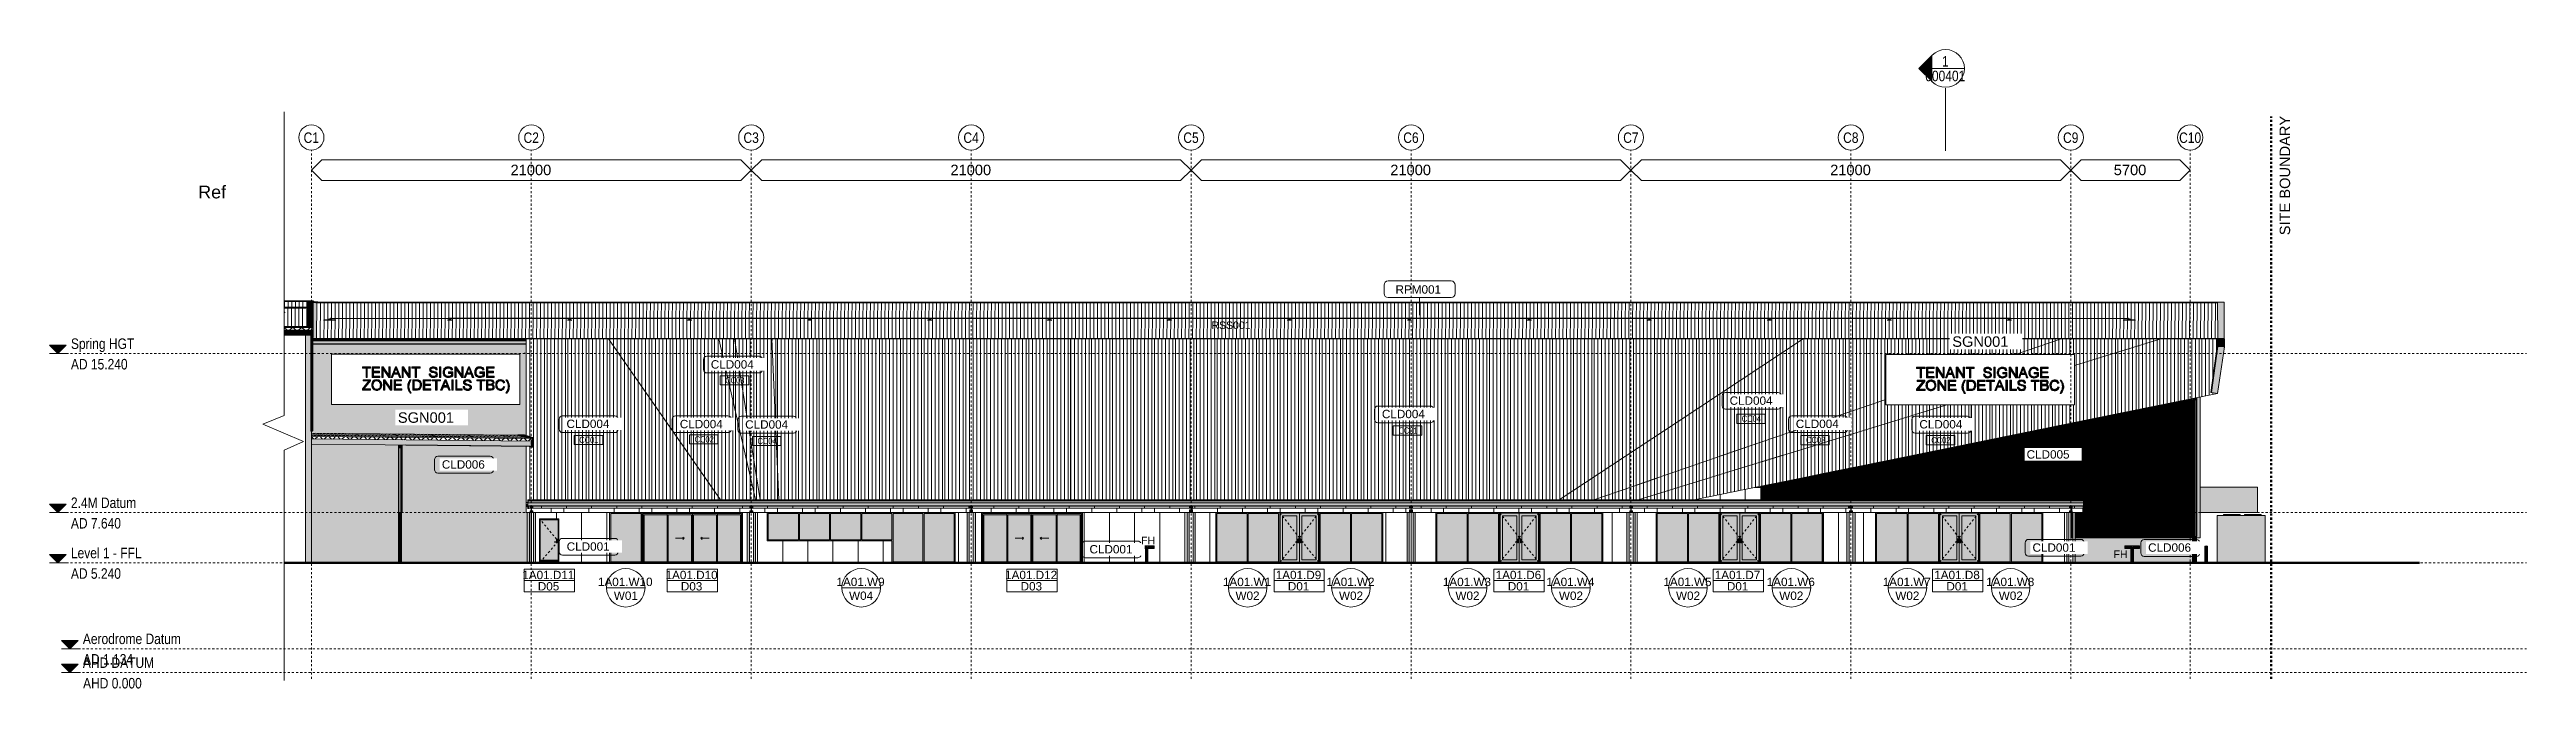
# Model space of a CAD drawing. Header units: metres. Extents: x -2362 to -2010, y -1 to 30.
# Drawn here: x -2127.8 to -2009.5, y -0.8 to 29.8 of the extents above; entities that cross this region are included whole.
import ezdxf

# ---------------------------------------------------------------- set-up
doc = ezdxf.new("R2010")
doc.units = ezdxf.units.M
for name, pattern in [('AEC_Center', [0.024, 0.012, -0.004, 0.004, -0.004]), ('BOUNDARY', [0.016, 0.01, -0.003, 0, -0.003]), ('Dash Small', [0.009, 0.003, -0.0015, 0.003, -0.0015]), ('Grid Line', [0.021, 0.012, -0.003, 0.003, -0.003])]:
    doc.linetypes.add(name, pattern=pattern)
for name, color, linetype, lineweight in [('A-ANNO-IDEN', 131, 'Continuous', 5), ('A-ANNO-KEYN', 231, 'Continuous', 5), ('A-ANNO-NOTE', 131, 'Continuous', 5), ('A-CLNG', 13, 'Continuous', 5), ('A-CLNG-PATT', 13, 'Continuous', 5), ('A-DETL', 90, 'Continuous', 50), ('A-DETL-GENF', 92, 'Continuous', 5), ('A-DOOR', 31, 'Continuous', 5), ('A-DOOR-FRAM', 31, 'Continuous', 5), ('A-DOOR-GLAZ', 31, 'Continuous', 5), ('A-DOOR-IDEN', 31, 'Continuous', 5), ('A-FLOR-LEVL', 51, 'Continuous', 5), ('A-GENM', 13, 'Continuous', 5), ('A-GENM-IDEN', 13, 'Continuous', 5), ('A-GLAZ', 151, 'Continuous', 5), ('A-GLAZ-CURT', 52, 'Continuous', 5), ('A-GLAZ-CWMG', 51, 'Continuous', 5), ('A-GLAZ-IDEN', 152, 'Continuous', 5), ('A-ROOF', 132, 'Continuous', 5), ('A-ROOF-IDEN', 132, 'Continuous', 5), ('A-ROOF-MCUT', 132, 'Continuous', 5), ('A-ROOF-OTLN', 132, 'Continuous', 5), ('A-ROOF-PATT', 132, 'Continuous', 5), ('A-WALL', 113, 'Continuous', 5), ('A-WALL-PATT', 111, 'Continuous', 5), ('F-FIRE', 13, 'Continuous', 5), ('G-ANNO-SYMB', 111, 'Continuous', 5), ('G-ANNO-TEXT', 231, 'Continuous', 5), ('P-SANR-FIXT', 6, 'Continuous', 5), ('Q-SPCQ', 91, 'Continuous', 5), ('S-BEAM', 12, 'Continuous', 5), ('S-GRID', 1, 'Continuous', 5), ('S-GRID-IDEN', 1, 'Continuous', 5)]:
    doc.layers.add(name, color=color, linetype=linetype, lineweight=lineweight)
doc.styles.add('Arial', font='arial.ttf', dxfattribs={"height": 0.5})
doc.styles.add('Arial Narrow', font='ARIALN.TTF', dxfattribs={"height": 0.5})
doc.styles.add('Arial Narrow_1', font='ARIALN.TTF', dxfattribs={"height": 0.3})
doc.styles.add('Arial_1', font='arial.ttf', dxfattribs={"height": 0.6096})
doc.styles.add('Arial_2', font='arial.ttf', dxfattribs={"height": 0.4})
doc.styles.add('Arial_3', font='arial.ttf', dxfattribs={"height": 0.36})
pattern_1 = [(0, (0, 0), (0.8128, 0.2032), [0.06706, -0.54254, 0.06706, -0.54254, -3.251]), (0, (0, 0), (0.8128, 0.2032), [-1.219, 0.06706, -1.152, 0.06706, -0.54254, -1.422]), (0, (0, 0), (0.8128, 0.2032), [-3.048, 0.06706, -0.33934, 0.06706, -0.94894]), (120, (0.3048, 0.1016), (-0.582376362, 0.602305448), [0.06706, -0.54254, 0.06706, -0.54254, -3.251]), (120, (0.3048, 0.1016), (-0.582376362, 0.602305448), [-1.219, 0.06706, -1.152, 0.06706, -0.54254, -1.422]), (120, (0.3048, 0.1016), (-0.582376362, 0.602305448), [-3.048, 0.06706, -0.33934, 0.06706, -0.94894]), (240, (0.4064, 0.508), (-0.230423638, -0.805505448), [0.06706, -0.54254, 0.06706, -0.54254, -3.251]), (240, (0.4064, 0.508), (-0.230423638, -0.805505448), [-1.219, 0.06706, -1.152, 0.06706, -0.54254, -1.422]), (240, (0.4064, 0.508), (-0.230423638, -0.805505448), [-3.048, 0.06706, -0.33934, 0.06706, -0.94894])]
pattern_2 = [(90, (-2045.01961, 5.24), (-0.175, 1e-17), [])]
pattern_3 = [(90, (-2046.01961, 5.24), (-0.175, 1e-17), [])]
pattern_4 = [(90, (-2047.01961, 5.24), (-0.175, 1e-17), [])]
pattern_5 = [(90, (-2048.01961, 5.24), (-0.175, 1e-17), [])]
pattern_6 = [(90, (-2049.01961, 5.24), (-0.175, 1e-17), [])]
pattern_7 = [(90, (-2050.01961, 5.24), (-0.175, 1e-17), [])]
pattern_8 = [(90, (-2051.01961, 5.24), (-0.175, 1e-17), [])]
pattern_9 = [(90, (-2052.01961, 5.24), (-0.175, 1e-17), [])]
pattern_10 = [(90, (-2053.01961, 5.24), (-0.175, 1e-17), [])]
pattern_11 = [(90, (-2054.01961, 5.24), (-0.175, 1e-17), [])]
pattern_12 = [(90, (-2055.01961, 5.24), (-0.175, 1e-17), [])]
pattern_13 = [(90, (-2056.01961, 5.24), (-0.175, 1e-17), [])]
pattern_14 = [(90, (-2096.01961, 5.24), (-0.175, 1e-17), [])]
pattern_15 = [(90, (-2097.01961, 5.24), (-0.175, 1e-17), [])]
pattern_16 = [(90, (-2098.01961, 5.24), (-0.175, 1e-17), [])]
pattern_17 = [(90, (-2099.01961, 5.24), (-0.175, 1e-17), [])]
pattern_18 = [(90, (-2100.01961, 5.24), (-0.175, 1e-17), [])]
pattern_19 = [(90, (-2101.01961, 5.24), (-0.175, 1e-17), [])]
pattern_20 = [(90, (-2028.01961, 5.24), (-0.175, 1e-17), [])]
pattern_21 = [(90, (-2029.01961, 5.24), (-0.175, 1e-17), [])]
pattern_22 = [(90, (-2030.01961, 5.24), (-0.175, 1e-17), [])]
pattern_23 = [(90, (-2031.01961, 5.24), (-0.175, 1e-17), [])]
pattern_24 = [(90, (-2032.01961, 5.24), (-0.175, 1e-17), [])]
pattern_25 = [(90, (-2033.01961, 5.24), (-0.175, 1e-17), [])]
pattern_26 = [(90, (-2034.01961, 5.24), (-0.175, 1e-17), [])]
pattern_27 = [(90, (-2035.01961, 5.24), (-0.175, 1e-17), [])]
pattern_28 = [(90, (-2036.01961, 5.24), (-0.175, 1e-17), [])]
pattern_29 = [(90, (-2037.01961, 5.24), (-0.175, 1e-17), [])]
pattern_30 = [(90, (-2038.01961, 5.24), (-0.175, 1e-17), [])]
pattern_31 = [(90, (-2039.01961, 5.24), (-0.175, 1e-17), [])]
pattern_32 = [(90, (-2040.01961, 5.24), (-0.175, 1e-17), [])]
pattern_33 = [(90, (-2041.01961, 5.24), (-0.175, 1e-17), [])]
pattern_34 = [(90, (-2042.01961, 5.24), (-0.175, 1e-17), [])]
pattern_35 = [(90, (-2043.01961, 5.24), (-0.175, 1e-17), [])]
pattern_36 = [(90, (-2044.01961, 5.24), (-0.175, 1e-17), [])]
pattern_37 = [(90, (-2095.01961, 5.24), (-0.175, 1e-17), [])]
pattern_38 = [(90, (-2094.01961, 5.24), (-0.175, 1e-17), [])]

msp = doc.modelspace()

# ---------------------------------------------------------------- texts
at = {"layer": 'A-ANNO-IDEN', "char_height": 0.36, "attachment_point": 1, "style": 'Arial_3'}
for s, insert, width in [('RSS001', (-2072.3, 16.77), 2.2447), ('FH', (-2075.66, 6.49), 0.8017), ('FH', (-2029.23, 5.83), 0.8017)]:
    msp.add_mtext(s, dxfattribs=dict(at, insert=insert, width=width))
at = {"layer": 'A-ANNO-NOTE', "char_height": 0.5, "attachment_point": 1, "style": 'Arial'}
for s, insert, width in [('21000', (-2105.76, 24.26), 2.3249), ('21000', (-2084.76, 24.26), 2.3249), ('21000', (-2063.76, 24.26), 2.3249), ('21000', (-2042.76, 24.26), 2.3249), ('5700', (-2029.22, 24.26), 1.8599)]:
    msp.add_mtext(s, dxfattribs=dict(at, insert=insert, width=width))
at = {"layer": 'A-DOOR-IDEN', "char_height": 0.4, "attachment_point": 1, "style": 'Arial_2'}
for s, insert, width in [('1A01.D11', (-2105.2, 4.86), 3.0785), ('1A01.D10', (-2098.36, 4.86), 3.0785), ('1A01.D12', (-2082.15, 4.86), 3.0785), ('1A01.D9', (-2069.23, 4.86), 2.6937), ('1A01.D6', (-2058.73, 4.86), 2.6937), ('1A01.D7', (-2048.27, 4.86), 2.6937), ('1A01.D8', (-2037.79, 4.86), 2.6937), ('D05', (-2104.46, 4.32), 1.2667), ('D03', (-2097.63, 4.32), 1.2667), ('D03', (-2081.41, 4.32), 1.2667), ('D01', (-2068.65, 4.32), 1.2667), ('D01', (-2058.15, 4.32), 1.2667), ('D01', (-2047.69, 4.32), 1.2667), ('D01', (-2037.21, 4.32), 1.2667)]:
    msp.add_mtext(s, dxfattribs=dict(at, insert=insert, width=width))
at = {"layer": 'A-FLOR-LEVL', "char_height": 0.5, "attachment_point": 1, "style": 'Arial Narrow'}
for s, insert, width in [('Spring HGT', (-2126.75, 15.96), 3.6717), ('AD 15.240', (-2126.75, 14.98), 3.2709), ('2.4M Datum', (-2126.75, 8.36), 3.7679), ('AD 7.640', (-2126.75, 7.38), 2.8861), ('Level 1 - FFL', (-2126.75, 5.96), 4.1046), ('AD 5.240', (-2126.75, 4.98), 2.8861), ('Aerodrome Datum', (-2126.18, 1.86), 5.6439), ('AHD DATUM', (-2126.18, 0.72), 4.1207), ('AD 1.134', (-2126.17, 0.88), 2.8861), ('AHD 0.000', (-2126.17, -0.26), 3.3831)]:
    msp.add_mtext(s, dxfattribs=dict(at, insert=insert, width=width))
at = {"layer": 'A-GLAZ-IDEN', "char_height": 0.4, "attachment_point": 1, "style": 'Arial_2'}
for s, insert, width in [('1A01.W10', (-2101.59, 4.53), 3.2549), ('W01', (-2100.83, 3.87), 1.443), ('1A01.W9', (-2090.2, 4.53), 2.87), ('W04', (-2089.6, 3.87), 1.443), ('1A01.W1', (-2071.75, 4.53), 2.87), ('W02', (-2071.15, 3.87), 1.443), ('1A01.W2', (-2066.81, 4.53), 2.87), ('W02', (-2066.21, 3.87), 1.443), ('1A01.W3', (-2061.25, 4.53), 2.87), ('W02', (-2060.65, 3.87), 1.443), ('1A01.W4', (-2056.31, 4.53), 2.87), ('W02', (-2055.71, 3.87), 1.443), ('1A01.W5', (-2050.72, 4.53), 2.87), ('W02', (-2050.12, 3.87), 1.443), ('1A01.W6', (-2045.79, 4.53), 2.87), ('W02', (-2045.19, 3.87), 1.443), ('1A01.W7', (-2040.25, 4.53), 2.87), ('W02', (-2039.65, 3.87), 1.443), ('1A01.W8', (-2035.31, 4.53), 2.87), ('W02', (-2034.71, 3.87), 1.443)]:
    msp.add_mtext(s, dxfattribs=dict(at, insert=insert, width=width))
at = {"layer": 'G-ANNO-SYMB', "char_height": 0.5, "attachment_point": 1, "style": 'Arial Narrow'}
for s, insert, width in [('000401', (-2038.22, 28.75), 2.3089), ('1', (-2037.42, 29.45), 0.3848)]:
    msp.add_mtext(s, dxfattribs=dict(at, insert=insert, width=width))
at = {"layer": 'G-ANNO-SYMB', "insert": (-2120.67, 23.26), "char_height": 0.61, "width": 1.596, "attachment_point": 1, "line_spacing_factor": 0.941778, "style": 'Arial_1', "bg_fill": 3, "box_fill_scale": 1.25, "bg_fill_color": 256, "bg_fill_true_color": 13158600, "bg_fill_transparency": 0}
msp.add_mtext('Ref', dxfattribs=at)
at = {"layer": 'G-ANNO-TEXT', "color": 7, "insert": (-2021.3, 20.89), "char_height": 0.5, "width": 6.9105, "attachment_point": 1, "rotation": 90, "style": 'Arial'}
msp.add_mtext('SITE BOUNDARY', dxfattribs=at)
at = {"layer": 'S-GRID-IDEN', "char_height": 0.5, "attachment_point": 1, "style": 'Arial Narrow'}
for s, insert, width in [('C1', (-2115.64, 25.8), 0.8819), ('C2', (-2105.14, 25.8), 0.8819), ('C3', (-2094.64, 25.8), 0.8819), ('C4', (-2084.14, 25.8), 0.8819), ('C5', (-2073.64, 25.8), 0.8819), ('C6', (-2063.14, 25.8), 0.8819), ('C7', (-2052.64, 25.8), 0.8819), ('C8', (-2042.14, 25.8), 0.8819), ('C9', (-2031.64, 25.8), 0.8819), ('C10', (-2026.1, 25.8), 1.2667)]:
    msp.add_mtext(s, dxfattribs=dict(at, insert=insert, width=width))

# ---------------------------------------------------------------- blocks, each defined once
blk = doc.blocks.new('Hydrant_double8 - Hydrant_double-1019432-SOUTH EAST - PART C')
at = {"layer": 'F-FIRE'}
h = blk.add_hatch(color=256, dxfattribs=at)
h.paths.add_polyline_path([(-1625.34, 5.99), (-1625.34, 6.05), (-1626.04, 6.04), (-1626.04, 5.99), (-1625.69, 5.99)])
h.paths.add_polyline_path([(-1625.69, 5.99), (-1625.74, 6.04), (-1625.64, 6.03), (-1625.68, 5.99)])
h = blk.add_hatch(color=256, dxfattribs=at)
h.paths.add_polyline_path([(-1625.69, 5.99), (-1625.63, 5.93), (-1625.34, 5.93), (-1625.34, 5.99)])
h.paths.add_polyline_path([(-1625.75, 5.93), (-1625.69, 5.99), (-1626.04, 5.99), (-1626.04, 5.93), (-1625.75, 5.93)])
h = blk.add_hatch(color=256, dxfattribs=at)
h.paths.add_polyline_path([(-1625.69, 5.99), (-1625.64, 6.04), (-1625.74, 6.04), (-1625.69, 5.99)])
h.paths.add_polyline_path([(-1625.69, 5.24), (-1625.63, 5.24), (-1625.63, 5.93), (-1625.69, 5.99), (-1625.75, 5.93), (-1625.74, 5.24), (-1625.7, 5.24)])
for p, q in [((-1625.34, 6.05), (-1626.04, 6.05)), ((-1626.04, 6.05), (-1626.04, 5.99)), ((-1626.04, 5.99), (-1626.04, 5.93)), ((-1626.04, 5.93), (-1625.73, 5.93)), ((-1625.75, 6.04), (-1625.75, 6.03)), ((-1625.75, 5.94), (-1625.75, 5.24)), ((-1625.63, 6.04), (-1625.74, 6.04)), ((-1625.64, 5.93), (-1625.34, 5.93)), ((-1625.63, 6.03), (-1625.63, 6.04)), ((-1625.63, 5.24), (-1625.63, 5.94)), ((-1625.34, 5.99), (-1625.34, 6.05)), ((-1625.34, 5.93), (-1625.34, 5.99))]:
    blk.add_line(p, q, dxfattribs=at)
blk = doc.blocks.new('Hydrant_double9 - Hydrant_double-1019449-SOUTH EAST - PART C')
at = {"layer": 'F-FIRE'}
blk.add_hatch(color=256, dxfattribs=at).paths.add_polyline_path([(-1575.11, 5.93), (-1575.09, 5.93), (-1575.08, 5.93), (-1575.07, 5.94), (-1575.06, 5.96), (-1575.05, 5.97), (-1575.05, 5.99), (-1575.05, 6), (-1575.06, 6.02), (-1575.07, 6.03), (-1575.08, 6.04), (-1575.09, 6.04), (-1575.11, 6.05), (-1575.13, 6.04), (-1575.14, 6.04), (-1575.15, 6.03), (-1575.16, 6.02), (-1575.17, 6), (-1575.17, 5.99), (-1575.17, 5.97), (-1575.16, 5.96), (-1575.15, 5.94), (-1575.14, 5.93), (-1575.13, 5.93)])
h = blk.add_hatch(color=256, dxfattribs=at)
h.paths.add_polyline_path([(-1575.17, 5.99), (-1575.17, 6), (-1575.16, 6.02), (-1575.15, 6.03), (-1575.14, 6.04), (-1575.17, 6.04), (-1575.17, 5.99)])
h.paths.add_polyline_path([(-1575.11, 5.24), (-1575.11, 5.93), (-1575.13, 5.93), (-1575.14, 5.93), (-1575.15, 5.94), (-1575.16, 5.96), (-1575.17, 5.97), (-1575.17, 5.99), (-1575.17, 5.24), (-1575.13, 5.24)])
h = blk.add_hatch(color=256, dxfattribs=at)
h.paths.add_polyline_path([(-1575.11, 5.24), (-1575.05, 5.24), (-1575.05, 5.97), (-1575.06, 5.96), (-1575.07, 5.94), (-1575.08, 5.93), (-1575.09, 5.93), (-1575.11, 5.93), (-1575.11, 5.57)])
h.paths.add_polyline_path([(-1575.05, 5.99), (-1575.05, 6.04), (-1575.08, 6.04), (-1575.07, 6.03), (-1575.06, 6.02), (-1575.05, 6), (-1575.05, 5.99)])
for p, q in [((-1575.17, 6.04), (-1575.17, 5.24)), ((-1575.14, 6.04), (-1575.17, 6.04)), ((-1575.05, 6.04), (-1575.08, 6.04)), ((-1575.05, 5.24), (-1575.05, 6.04))]:
    blk.add_line(p, q, dxfattribs=at)
for start, end in [(0, 180), (180, 0)]:
    blk.add_arc((-1575.11, 5.99), 0.06, start, end, dxfattribs=at)
blk = doc.blocks.new('Structural Framing 14 - Structural Framing 1-1145661-SOUTH EAST - PART C')
at = {"layer": 'S-BEAM'}
for points in [[(-1581.56, 7.83), (-1581.56, 7.95), (-1581.5, 7.95), (-1581.5, 7.96), (-1581.63, 7.96), (-1581.63, 7.95), (-1581.57, 7.95), (-1581.57, 7.83)], [(-1581.57, 7.85), (-1581.57, 7.95), (-1581.63, 7.95), (-1581.63, 7.85), (-1581.59, 7.85)], [(-1581.63, 7.7), (-1581.5, 7.7), (-1581.5, 7.72), (-1581.56, 7.72), (-1581.56, 7.83), (-1581.57, 7.83), (-1581.57, 7.72), (-1581.63, 7.72)], [(-1581.5, 7.65), (-1581.5, 7.7), (-1581.63, 7.7), (-1581.63, 7.65), (-1581.59, 7.65)], [(-1581.5, 7.85), (-1581.5, 7.95), (-1581.56, 7.95), (-1581.56, 7.85)]]:
    blk.add_hatch(color=256, dxfattribs=at).paths.add_polyline_path(points)
at = {"layer": 'S-BEAM', "lineweight": 13}
for p, q in [((-1581.5, 7.96), (-1581.63, 7.96)), ((-1581.63, 7.96), (-1581.63, 7.95)), ((-1581.63, 7.95), (-1581.57, 7.95)), ((-1581.57, 7.95), (-1581.57, 7.83)), ((-1581.57, 7.83), (-1581.56, 7.83)), ((-1581.56, 7.83), (-1581.56, 7.95)), ((-1581.56, 7.95), (-1581.5, 7.95)), ((-1581.5, 7.95), (-1581.5, 7.96))]:
    blk.add_line(p, q, dxfattribs=at)
at = {"layer": 'S-BEAM'}
for p, q in [((-1581.63, 7.85), (-1581.63, 7.95)), ((-1581.63, 7.72), (-1581.57, 7.72)), ((-1581.63, 7.7), (-1581.63, 7.72)), ((-1581.5, 7.7), (-1581.63, 7.7)), ((-1581.63, 7.65), (-1581.63, 7.7)), ((-1581.57, 7.72), (-1581.57, 7.83)), ((-1581.56, 7.83), (-1581.56, 7.72)), ((-1581.56, 7.72), (-1581.5, 7.72)), ((-1581.5, 7.85), (-1581.5, 7.95)), ((-1581.5, 7.72), (-1581.5, 7.7)), ((-1581.5, 7.65), (-1581.5, 7.7))]:
    blk.add_line(p, q, dxfattribs=at)
blk = doc.blocks.new('Structural Framing 16 - Structural Framing 1-1145737-SOUTH EAST - PART C')
at = {"layer": 'S-BEAM'}
for points in [[(-1655.06, 7.83), (-1655.06, 7.95), (-1655, 7.95), (-1655, 7.96), (-1655.13, 7.96), (-1655.13, 7.95), (-1655.07, 7.95), (-1655.07, 7.83)], [(-1655.07, 7.85), (-1655.07, 7.95), (-1655.13, 7.95), (-1655.13, 7.85), (-1655.12, 7.85)], [(-1655, 7.7), (-1655, 7.72), (-1655.06, 7.72), (-1655.06, 7.83), (-1655.07, 7.83), (-1655.07, 7.72), (-1655.13, 7.72), (-1655.13, 7.7), (-1655.12, 7.7)], [(-1655, 7.65), (-1655, 7.7), (-1655.13, 7.7), (-1655.13, 7.65), (-1655.12, 7.65)], [(-1655, 7.85), (-1655, 7.95), (-1655.06, 7.95), (-1655.06, 7.85)]]:
    blk.add_hatch(color=256, dxfattribs=at).paths.add_polyline_path(points)
at = {"layer": 'S-BEAM', "lineweight": 13}
for p, q in [((-1655, 7.96), (-1655.13, 7.96)), ((-1655.13, 7.96), (-1655.13, 7.95)), ((-1655.13, 7.95), (-1655.07, 7.95)), ((-1655.07, 7.95), (-1655.07, 7.83)), ((-1655.07, 7.83), (-1655.06, 7.83)), ((-1655.06, 7.83), (-1655.06, 7.95)), ((-1655.06, 7.95), (-1655, 7.95)), ((-1655, 7.95), (-1655, 7.96))]:
    blk.add_line(p, q, dxfattribs=at)
at = {"layer": 'S-BEAM'}
for p, q in [((-1655.13, 7.85), (-1655.13, 7.95)), ((-1655.13, 7.72), (-1655.07, 7.72)), ((-1655.13, 7.7), (-1655.13, 7.72)), ((-1655, 7.7), (-1655.13, 7.7)), ((-1655.13, 7.65), (-1655.13, 7.7)), ((-1655.07, 7.72), (-1655.07, 7.83)), ((-1655.06, 7.83), (-1655.06, 7.72)), ((-1655.06, 7.72), (-1655, 7.72)), ((-1655, 7.85), (-1655, 7.95)), ((-1655, 7.72), (-1655, 7.7)), ((-1655, 7.65), (-1655, 7.7))]:
    blk.add_line(p, q, dxfattribs=at)
blk = doc.blocks.new('Structural Framing 17 - Structural Framing 1-1145779-SOUTH EAST - PART C')
at = {"layer": 'S-BEAM'}
for points in [[(-1644.56, 7.83), (-1644.56, 7.95), (-1644.5, 7.95), (-1644.5, 7.96), (-1644.63, 7.96), (-1644.63, 7.95), (-1644.57, 7.95), (-1644.57, 7.83)], [(-1644.57, 7.85), (-1644.57, 7.95), (-1644.63, 7.95), (-1644.63, 7.85)], [(-1644.63, 7.7), (-1644.5, 7.7), (-1644.5, 7.72), (-1644.56, 7.72), (-1644.56, 7.83), (-1644.57, 7.83), (-1644.57, 7.72), (-1644.63, 7.72)], [(-1644.5, 7.65), (-1644.5, 7.7), (-1644.63, 7.7), (-1644.63, 7.65)], [(-1644.5, 7.85), (-1644.5, 7.95), (-1644.56, 7.95), (-1644.56, 7.85)]]:
    blk.add_hatch(color=256, dxfattribs=at).paths.add_polyline_path(points)
at = {"layer": 'S-BEAM', "lineweight": 13}
for p, q in [((-1644.5, 7.96), (-1644.63, 7.96)), ((-1644.63, 7.96), (-1644.63, 7.95)), ((-1644.63, 7.95), (-1644.57, 7.95)), ((-1644.57, 7.95), (-1644.57, 7.83)), ((-1644.57, 7.83), (-1644.56, 7.83)), ((-1644.56, 7.83), (-1644.56, 7.95)), ((-1644.56, 7.95), (-1644.5, 7.95)), ((-1644.5, 7.95), (-1644.5, 7.96))]:
    blk.add_line(p, q, dxfattribs=at)
at = {"layer": 'S-BEAM'}
for p, q in [((-1644.63, 7.85), (-1644.63, 7.95)), ((-1644.63, 7.72), (-1644.57, 7.72)), ((-1644.63, 7.7), (-1644.63, 7.72)), ((-1644.5, 7.7), (-1644.63, 7.7)), ((-1644.63, 7.65), (-1644.63, 7.7)), ((-1644.57, 7.72), (-1644.57, 7.83)), ((-1644.56, 7.83), (-1644.56, 7.72)), ((-1644.56, 7.72), (-1644.5, 7.72)), ((-1644.5, 7.85), (-1644.5, 7.95)), ((-1644.5, 7.72), (-1644.5, 7.7)), ((-1644.5, 7.65), (-1644.5, 7.7))]:
    blk.add_line(p, q, dxfattribs=at)
blk = doc.blocks.new('Structural Framing 18 - Structural Framing 1-1145821-SOUTH EAST - PART C')
at = {"layer": 'S-BEAM'}
for points in [[(-1634.06, 7.83), (-1634.06, 7.95), (-1634, 7.95), (-1634, 7.96), (-1634.13, 7.96), (-1634.13, 7.95), (-1634.07, 7.95), (-1634.07, 7.83)], [(-1634.07, 7.85), (-1634.07, 7.95), (-1634.13, 7.95), (-1634.13, 7.85), (-1634.08, 7.85)], [(-1634, 7.65), (-1634, 7.7), (-1634.13, 7.7), (-1634.13, 7.65), (-1634.08, 7.65)], [(-1634, 7.85), (-1634, 7.95), (-1634.06, 7.95), (-1634.06, 7.85)], [(-1634.06, 7.77), (-1634.06, 7.77), (-1634.06, 7.82)]]:
    blk.add_hatch(color=256, dxfattribs=at).paths.add_polyline_path(points)
at = {"layer": 'S-BEAM', "lineweight": 13}
for p, q in [((-1634, 7.96), (-1634.13, 7.96)), ((-1634.13, 7.96), (-1634.13, 7.95)), ((-1634.13, 7.95), (-1634.07, 7.95)), ((-1634.07, 7.95), (-1634.07, 7.83)), ((-1634.07, 7.83), (-1634.06, 7.83)), ((-1634.06, 7.83), (-1634.06, 7.95)), ((-1634.06, 7.95), (-1634, 7.95)), ((-1634, 7.95), (-1634, 7.96))]:
    blk.add_line(p, q, dxfattribs=at)
at = {"layer": 'S-BEAM'}
for p, q in [((-1634.13, 7.85), (-1634.13, 7.95)), ((-1634, 7.7), (-1634.13, 7.7)), ((-1634.13, 7.65), (-1634.13, 7.7)), ((-1634.06, 7.83), (-1634.06, 7.77)), ((-1634, 7.85), (-1634, 7.95)), ((-1634, 7.72), (-1634, 7.7)), ((-1634, 7.65), (-1634, 7.7))]:
    blk.add_line(p, q, dxfattribs=at)
blk = doc.blocks.new('Mechanical - Condensers - Mechanical - Condensers-1249279-SOUTH EAST - PART C')
at = {"layer": 'A-GENM'}
for points in [[(-1572.66, 8.75), (-1572.66, 8.85), (-1575.39, 8.85), (-1575.39, 8.75), (-1574.93, 8.75)], [(-1575.39, 7.75), (-1572.66, 7.75), (-1572.66, 8.75), (-1575.39, 8.75), (-1575.39, 7.9)], [(-1574.3, 7.65), (-1572.66, 7.65), (-1572.66, 7.75), (-1575.39, 7.75), (-1575.39, 7.65), (-1574.51, 7.65)], [(-1572.29, 5.24), (-1572.29, 7.5), (-1574.59, 7.5), (-1574.59, 5.24), (-1572.47, 5.24)], [(-1574.08, 7.5), (-1574.01, 7.5), (-1574.01, 7.55), (-1574.28, 7.55), (-1574.28, 7.5), (-1574.1, 7.5)], [(-1573.94, 7.5), (-1573.48, 7.5), (-1573.48, 7.55), (-1574.01, 7.55), (-1574.01, 7.5)], [(-1573.28, 7.5), (-1573.28, 7.5), (-1573.28, 7.55)], [(-1573.05, 7.5), (-1573.01, 7.5), (-1573.01, 7.55), (-1573.28, 7.55), (-1573.28, 7.5), (-1573.08, 7.5)], [(-1572.49, 7.5), (-1572.48, 7.5), (-1572.48, 7.55), (-1573.01, 7.55), (-1573.01, 7.5), (-1572.5, 7.5)]]:
    blk.add_hatch(color=256, dxfattribs=at).paths.add_polyline_path(points)
for p, q in [((-1572.66, 8.85), (-1575.39, 8.85)), ((-1572.66, 8.75), (-1572.66, 8.85)), ((-1572.66, 8.75), (-1572.66, 7.75)), ((-1575.39, 7.65), (-1572.66, 7.65)), ((-1574.59, 7.5), (-1572.29, 7.5)), ((-1574.59, 5.24), (-1574.59, 7.5)), ((-1574.28, 7.55), (-1574.28, 7.5)), ((-1574.28, 7.55), (-1574.28, 7.5)), ((-1574.01, 7.55), (-1574.28, 7.55)), ((-1574.28, 7.55), (-1574.28, 7.5)), ((-1574.28, 7.55), (-1574.28, 7.5)), ((-1573.48, 7.55), (-1574.01, 7.55)), ((-1573.48, 7.5), (-1573.48, 7.55)), ((-1573.48, 7.5), (-1573.48, 7.55)), ((-1573.48, 7.5), (-1573.48, 7.55)), ((-1573.48, 7.5), (-1573.48, 7.55)), ((-1573.28, 7.55), (-1573.28, 7.5)), ((-1573.28, 7.55), (-1573.28, 7.5)), ((-1573.01, 7.55), (-1573.28, 7.55)), ((-1573.28, 7.55), (-1573.28, 7.5)), ((-1573.28, 7.55), (-1573.28, 7.5)), ((-1572.48, 7.55), (-1573.01, 7.55)), ((-1572.66, 7.65), (-1572.66, 7.75)), ((-1572.48, 7.5), (-1572.48, 7.55)), ((-1572.48, 7.5), (-1572.48, 7.55)), ((-1572.48, 7.5), (-1572.48, 7.55)), ((-1572.48, 7.5), (-1572.48, 7.55)), ((-1572.29, 7.5), (-1572.29, 5.24))]:
    blk.add_line(p, q, dxfattribs=at)
blk = doc.blocks.new('Structural Framing 20 - Structural Framing 1-1264715-SOUTH EAST - PART C')
at = {"layer": 'S-BEAM'}
for points in [[(-1623.56, 7.83), (-1623.56, 7.95), (-1623.5, 7.95), (-1623.5, 7.96), (-1623.63, 7.96), (-1623.63, 7.95), (-1623.57, 7.95), (-1623.57, 7.83)], [(-1623.57, 7.85), (-1623.57, 7.95), (-1623.63, 7.95), (-1623.63, 7.85)], [(-1623.5, 7.65), (-1623.5, 7.7), (-1623.63, 7.7), (-1623.63, 7.65)], [(-1623.5, 7.85), (-1623.5, 7.95), (-1623.56, 7.95), (-1623.56, 7.85)], [(-1623.56, 7.77), (-1623.56, 7.77), (-1623.56, 7.82)]]:
    blk.add_hatch(color=256, dxfattribs=at).paths.add_polyline_path(points)
at = {"layer": 'S-BEAM', "lineweight": 13}
for p, q in [((-1623.5, 7.96), (-1623.63, 7.96)), ((-1623.63, 7.96), (-1623.63, 7.95)), ((-1623.63, 7.95), (-1623.57, 7.95)), ((-1623.57, 7.95), (-1623.57, 7.83)), ((-1623.57, 7.83), (-1623.56, 7.83)), ((-1623.56, 7.83), (-1623.56, 7.95)), ((-1623.56, 7.95), (-1623.5, 7.95)), ((-1623.5, 7.95), (-1623.5, 7.96))]:
    blk.add_line(p, q, dxfattribs=at)
at = {"layer": 'S-BEAM'}
for p, q in [((-1623.63, 7.85), (-1623.63, 7.95)), ((-1623.5, 7.7), (-1623.63, 7.7)), ((-1623.63, 7.65), (-1623.63, 7.7)), ((-1623.56, 7.83), (-1623.56, 7.77)), ((-1623.5, 7.85), (-1623.5, 7.95)), ((-1623.5, 7.72), (-1623.5, 7.7)), ((-1623.5, 7.65), (-1623.5, 7.7))]:
    blk.add_line(p, q, dxfattribs=at)
blk = doc.blocks.new('Structural Framing 22 - Structural Framing 1-1264748-SOUTH EAST - PART C')
at = {"layer": 'S-BEAM'}
for points in [[(-1613.06, 7.83), (-1613.06, 7.95), (-1613, 7.95), (-1613, 7.96), (-1613.13, 7.96), (-1613.13, 7.95), (-1613.07, 7.95), (-1613.07, 7.83)], [(-1613.07, 7.85), (-1613.07, 7.95), (-1613.13, 7.95), (-1613.13, 7.85)], [(-1613, 7.65), (-1613, 7.7), (-1613.13, 7.7), (-1613.13, 7.65), (-1613.05, 7.65)], [(-1613, 7.85), (-1613, 7.95), (-1613.06, 7.95), (-1613.06, 7.85), (-1613.05, 7.85)]]:
    blk.add_hatch(color=256, dxfattribs=at).paths.add_polyline_path(points)
at = {"layer": 'S-BEAM', "lineweight": 13}
for p, q in [((-1613, 7.96), (-1613.13, 7.96)), ((-1613.13, 7.96), (-1613.13, 7.95)), ((-1613.13, 7.95), (-1613.07, 7.95)), ((-1613.07, 7.95), (-1613.07, 7.83)), ((-1613.07, 7.83), (-1613.06, 7.83)), ((-1613.06, 7.83), (-1613.06, 7.95)), ((-1613.06, 7.95), (-1613, 7.95)), ((-1613, 7.95), (-1613, 7.96))]:
    blk.add_line(p, q, dxfattribs=at)
at = {"layer": 'S-BEAM'}
for p, q in [((-1613.13, 7.85), (-1613.13, 7.95)), ((-1613, 7.7), (-1613.13, 7.7)), ((-1613.13, 7.65), (-1613.13, 7.7)), ((-1613.06, 7.83), (-1613.06, 7.77)), ((-1613, 7.85), (-1613, 7.95)), ((-1613, 7.72), (-1613, 7.7)), ((-1613, 7.65), (-1613, 7.7))]:
    blk.add_line(p, q, dxfattribs=at)
blk = doc.blocks.new('Structural Framing 23 - Structural Framing 1-1264781-SOUTH EAST - PART C')
at = {"layer": 'S-BEAM'}
for points in [[(-1602.56, 7.83), (-1602.56, 7.95), (-1602.5, 7.95), (-1602.5, 7.96), (-1602.63, 7.96), (-1602.63, 7.95), (-1602.57, 7.95), (-1602.57, 7.83)], [(-1602.57, 7.85), (-1602.57, 7.95), (-1602.63, 7.95), (-1602.63, 7.85), (-1602.63, 7.85)], [(-1602.5, 7.7), (-1602.5, 7.72), (-1602.56, 7.72), (-1602.56, 7.83), (-1602.57, 7.83), (-1602.57, 7.72), (-1602.63, 7.72), (-1602.63, 7.7), (-1602.63, 7.7)], [(-1602.5, 7.65), (-1602.5, 7.7), (-1602.63, 7.7), (-1602.63, 7.65), (-1602.63, 7.65)], [(-1602.5, 7.85), (-1602.5, 7.95), (-1602.56, 7.95), (-1602.56, 7.85)]]:
    blk.add_hatch(color=256, dxfattribs=at).paths.add_polyline_path(points)
at = {"layer": 'S-BEAM', "lineweight": 13}
for p, q in [((-1602.5, 7.96), (-1602.63, 7.96)), ((-1602.63, 7.96), (-1602.63, 7.95)), ((-1602.63, 7.95), (-1602.57, 7.95)), ((-1602.57, 7.95), (-1602.57, 7.83)), ((-1602.57, 7.83), (-1602.56, 7.83)), ((-1602.56, 7.83), (-1602.56, 7.95)), ((-1602.56, 7.95), (-1602.5, 7.95)), ((-1602.5, 7.95), (-1602.5, 7.96))]:
    blk.add_line(p, q, dxfattribs=at)
at = {"layer": 'S-BEAM'}
for p, q in [((-1602.63, 7.85), (-1602.63, 7.95)), ((-1602.63, 7.72), (-1602.57, 7.72)), ((-1602.63, 7.7), (-1602.63, 7.72)), ((-1602.5, 7.7), (-1602.63, 7.7)), ((-1602.63, 7.65), (-1602.63, 7.7)), ((-1602.57, 7.72), (-1602.57, 7.83)), ((-1602.56, 7.83), (-1602.56, 7.72)), ((-1602.56, 7.72), (-1602.5, 7.72)), ((-1602.5, 7.85), (-1602.5, 7.95)), ((-1602.5, 7.72), (-1602.5, 7.7)), ((-1602.5, 7.65), (-1602.5, 7.7))]:
    blk.add_line(p, q, dxfattribs=at)
blk = doc.blocks.new('Structural Framing 24 - Structural Framing 1-1264814-SOUTH EAST - PART C')
at = {"layer": 'S-BEAM'}
for points in [[(-1592.06, 7.83), (-1592.06, 7.95), (-1592, 7.95), (-1592, 7.96), (-1592.13, 7.96), (-1592.13, 7.95), (-1592.07, 7.95), (-1592.07, 7.83)], [(-1592.07, 7.85), (-1592.07, 7.95), (-1592.13, 7.95), (-1592.13, 7.85)], [(-1592, 7.7), (-1592, 7.72), (-1592.06, 7.72), (-1592.06, 7.83), (-1592.07, 7.83), (-1592.07, 7.72), (-1592.13, 7.72), (-1592.13, 7.7), (-1592.01, 7.7)], [(-1592, 7.65), (-1592, 7.7), (-1592.13, 7.7), (-1592.13, 7.65), (-1592.01, 7.65)], [(-1592, 7.85), (-1592, 7.95), (-1592.06, 7.95), (-1592.06, 7.85), (-1592.01, 7.85)]]:
    blk.add_hatch(color=256, dxfattribs=at).paths.add_polyline_path(points)
at = {"layer": 'S-BEAM', "lineweight": 13}
for p, q in [((-1592, 7.96), (-1592.13, 7.96)), ((-1592.13, 7.96), (-1592.13, 7.95)), ((-1592.13, 7.95), (-1592.07, 7.95)), ((-1592.07, 7.95), (-1592.07, 7.83)), ((-1592.07, 7.83), (-1592.06, 7.83)), ((-1592.06, 7.83), (-1592.06, 7.95)), ((-1592.06, 7.95), (-1592, 7.95)), ((-1592, 7.95), (-1592, 7.96))]:
    blk.add_line(p, q, dxfattribs=at)
at = {"layer": 'S-BEAM'}
for p, q in [((-1592.13, 7.85), (-1592.13, 7.95)), ((-1592.13, 7.72), (-1592.07, 7.72)), ((-1592.13, 7.7), (-1592.13, 7.72)), ((-1592, 7.7), (-1592.13, 7.7)), ((-1592.13, 7.65), (-1592.13, 7.7)), ((-1592.07, 7.72), (-1592.07, 7.83)), ((-1592.06, 7.83), (-1592.06, 7.72)), ((-1592.06, 7.72), (-1592, 7.72)), ((-1592, 7.85), (-1592, 7.95)), ((-1592, 7.72), (-1592, 7.7)), ((-1592, 7.65), (-1592, 7.7))]:
    blk.add_line(p, q, dxfattribs=at)
blk = doc.blocks.new('Downpipe - L Spreader - Default-3252556-SOUTH EAST - PART C')
at = {"layer": 'P-SANR-FIXT'}
blk.add_line((-1655.4, 15.28), (-1655.38, 15.26), dxfattribs=at)
blk = doc.blocks.new('Hydrant_double13 - Hydrant_double-1552926-SOUTH EAST - PART C')
at = {"layer": 'F-FIRE'}
h = blk.add_hatch(color=256, dxfattribs=at)
h.paths.add_polyline_path([(-1578.65, 5.99), (-1578.29, 5.99), (-1578.29, 6.05), (-1578.99, 6.04), (-1578.99, 5.99)])
h.paths.add_polyline_path([(-1578.64, 5.99), (-1578.69, 6.04), (-1578.59, 6.03), (-1578.63, 5.99)])
h = blk.add_hatch(color=256, dxfattribs=at)
h.paths.add_polyline_path([(-1578.64, 5.99), (-1578.58, 5.93), (-1578.29, 5.93), (-1578.29, 5.99)])
h.paths.add_polyline_path([(-1578.7, 5.93), (-1578.64, 5.99), (-1578.99, 5.99), (-1578.99, 5.93)])
h = blk.add_hatch(color=256, dxfattribs=at)
h.paths.add_polyline_path([(-1578.64, 5.99), (-1578.59, 6.04), (-1578.69, 6.04), (-1578.65, 6)])
h.paths.add_polyline_path([(-1578.64, 5.24), (-1578.58, 5.24), (-1578.58, 5.93), (-1578.64, 5.99), (-1578.7, 5.93), (-1578.69, 5.24), (-1578.65, 5.24)])
for p, q in [((-1578.29, 6.05), (-1578.99, 6.05)), ((-1578.99, 6.05), (-1578.99, 5.99)), ((-1578.99, 5.99), (-1578.99, 5.93)), ((-1578.99, 5.93), (-1578.68, 5.93)), ((-1578.7, 6.04), (-1578.7, 6.03)), ((-1578.7, 5.94), (-1578.7, 5.24)), ((-1578.58, 6.04), (-1578.69, 6.04)), ((-1578.59, 5.93), (-1578.29, 5.93)), ((-1578.58, 6.03), (-1578.58, 6.04)), ((-1578.58, 5.24), (-1578.58, 5.94)), ((-1578.29, 5.99), (-1578.29, 6.05)), ((-1578.29, 5.93), (-1578.29, 5.99))]:
    blk.add_line(p, q, dxfattribs=at)
blk = doc.blocks.new('SD - OXXO - SD - OXXO 3800W-3410870-SOUTH EAST - PART C')
at = {"layer": 'A-DOOR'}
for points in [[(-1661.41, 7.59), (-1661.26, 7.59), (-1661.26, 7.64), (-1661.41, 7.64)], [(-1661.41, 5.24), (-1661.36, 5.24), (-1661.36, 7.59), (-1661.41, 7.59), (-1661.41, 5.29)]]:
    blk.add_hatch(color=256, dxfattribs=at).paths.add_polyline_path(points)
at = {"layer": 'A-GLAZ'}
h = blk.add_hatch(color=256, dxfattribs=at)
h.paths.add_polyline_path([(-1661.31, 5.24), (-1661.31, 5.29), (-1661.36, 5.29), (-1661.36, 5.24)])
h.paths.add_polyline_path([(-1661.36, 7.54), (-1661.31, 7.54), (-1661.31, 7.59), (-1661.36, 7.59)])
h = blk.add_hatch(color=256, dxfattribs=at)
h.paths.add_polyline_path([(-1661.31, 5.29), (-1661.31, 7.54), (-1661.33, 7.54), (-1661.33, 5.29)])
h.paths.add_polyline_path([(-1661.36, 5.29), (-1661.34, 5.29), (-1661.34, 7.54), (-1661.36, 7.54), (-1661.36, 5.57)])
for points in [[(-1661.33, 5.29), (-1661.33, 7.54), (-1661.34, 7.54), (-1661.34, 5.29)], [(-1661.26, 5.24), (-1661.26, 7.59), (-1661.31, 7.59), (-1661.31, 5.24), (-1661.26, 5.24)]]:
    blk.add_hatch(color=256, dxfattribs=at).paths.add_polyline_path(points)
at = {"layer": 'A-DOOR'}
for p, q in [((-1661.41, 7.64), (-1661.41, 7.59)), ((-1661.26, 7.64), (-1661.41, 7.64)), ((-1661.41, 7.59), (-1661.26, 7.59)), ((-1661.41, 5.24), (-1661.41, 7.59)), ((-1661.26, 7.59), (-1661.26, 7.64))]:
    blk.add_line(p, q, dxfattribs=at)
at = {"layer": 'A-GLAZ'}
for p, q in [((-1661.31, 7.59), (-1661.36, 7.59)), ((-1661.36, 7.59), (-1661.36, 7.54)), ((-1661.36, 7.54), (-1661.31, 7.54)), ((-1661.36, 5.29), (-1661.36, 7.54)), ((-1661.33, 7.54), (-1661.34, 7.54)), ((-1661.34, 7.54), (-1661.34, 5.29)), ((-1661.33, 5.29), (-1661.33, 7.54)), ((-1661.31, 7.54), (-1661.31, 7.59)), ((-1661.31, 7.54), (-1661.31, 5.29)), ((-1661.31, 5.29), (-1661.31, 7.54)), ((-1661.26, 7.59), (-1661.26, 5.24)), ((-1661.31, 5.29), (-1661.36, 5.29)), ((-1661.36, 5.29), (-1661.36, 5.24)), ((-1661.34, 5.29), (-1661.33, 5.29)), ((-1661.31, 5.24), (-1661.31, 5.29))]:
    blk.add_line(p, q, dxfattribs=at)
blk = doc.blocks.new('Static Line_Sayfa_Metal Deck_Pan Mount - Up to 15 _ pitch - Max 2 Users-1865617-SOUTH EAST - PART C')
at = {"layer": 'Q-SPCQ'}
for points in [[(-1666.83, 17.2), (-1666.84, 17.21), (-1666.87, 17.21), (-1666.87, 17.2)], [(-1666.83, 17.18), (-1666.83, 17.2), (-1666.87, 17.2), (-1666.87, 17.18)]]:
    blk.add_hatch(color=256, dxfattribs=at).paths.add_polyline_path(points)
for p, q in [((-1666.84, 17.21), (-1666.87, 17.21)), ((-1666.83, 17.2), (-1666.87, 17.2)), ((-1666.84, 17.21), (-1666.83, 17.2)), ((-1666.83, 17.2), (-1666.83, 17.18))]:
    blk.add_line(p, q, dxfattribs=at)
blk = doc.blocks.new('Static Line_Sayfa_Metal Deck_Pan Mount - Up to 15 _ pitch - Max 2 Users-1847625-SOUTH EAST - PART C')
at = {"layer": 'Q-SPCQ'}
for points in [[(-1664.91, 16.84), (-1664.42, 16.84), (-1664.42, 16.85), (-1664.63, 16.85), (-1664.63, 16.85), (-1664.63, 16.84), (-1664.75, 16.84), (-1664.75, 16.85), (-1664.76, 16.85), (-1664.97, 16.85), (-1664.97, 16.84)], [(-1664.5, 16.82), (-1664.42, 16.82), (-1664.42, 16.84), (-1664.97, 16.84), (-1664.97, 16.82), (-1664.7, 16.82)], [(-1664.69, 16.85), (-1664.63, 16.85), (-1664.63, 16.85), (-1664.65, 16.85), (-1664.66, 16.85), (-1664.67, 16.85), (-1664.67, 16.85), (-1664.71, 16.85), (-1664.72, 16.85), (-1664.73, 16.85), (-1664.73, 16.85), (-1664.76, 16.85), (-1664.75, 16.85), (-1664.7, 16.85)], [(-1664.69, 16.84), (-1664.69, 16.85), (-1664.75, 16.85), (-1664.75, 16.84), (-1664.7, 16.84)], [(-1664.72, 16.86), (-1664.71, 16.86), (-1664.72, 16.87), (-1664.73, 16.87), (-1664.73, 16.87), (-1664.73, 16.86), (-1664.73, 16.86)], [(-1664.72, 16.85), (-1664.71, 16.85), (-1664.72, 16.86), (-1664.73, 16.86), (-1664.73, 16.85), (-1664.73, 16.85)], [(-1664.63, 16.85), (-1664.69, 16.85), (-1664.69, 16.84), (-1664.63, 16.84)], [(-1664.66, 16.86), (-1664.65, 16.86), (-1664.66, 16.87), (-1664.67, 16.87), (-1664.67, 16.87), (-1664.67, 16.86), (-1664.67, 16.86)], [(-1664.66, 16.85), (-1664.65, 16.85), (-1664.66, 16.86), (-1664.67, 16.86), (-1664.67, 16.85), (-1664.67, 16.85)], [(-1664.42, 16.84), (-1664.42, 16.84), (-1664.42, 16.84)], [(-1659.05, 16.83), (-1659.05, 16.85), (-1659.05, 16.84), (-1659.05, 16.82)], [(-1659.03, 16.92), (-1659.03, 16.93), (-1659.04, 16.93), (-1659.04, 16.92)], [(-1659.01, 16.92), (-1658.9, 16.92), (-1658.9, 16.93), (-1659.03, 16.93), (-1659.03, 16.92)], [(-1658.99, 16.84), (-1658.93, 16.84), (-1658.93, 16.85), (-1659.01, 16.85), (-1659.01, 16.84)], [(-1658.94, 16.84), (-1658.94, 16.84), (-1658.99, 16.84), (-1658.99, 16.84)], [(-1658.97, 16.85), (-1658.97, 16.86), (-1658.98, 16.86), (-1658.98, 16.85), (-1658.97, 16.85)], [(-1658.97, 16.86), (-1658.97, 16.86), (-1658.98, 16.86), (-1658.97, 16.86)], [(-1658.97, 16.86), (-1658.96, 16.86), (-1658.96, 16.86), (-1658.96, 16.87), (-1658.97, 16.87), (-1658.97, 16.86)], [(-1658.97, 16.85), (-1658.95, 16.85), (-1658.95, 16.86), (-1658.97, 16.86)], [(-1658.9, 16.92), (-1658.9, 16.92), (-1658.9, 16.93), (-1658.9, 16.93), (-1658.9, 16.92)], [(-1658.88, 16.84), (-1658.88, 16.85), (-1658.88, 16.83), (-1658.88, 16.82)], [(-1653.32, 16.83), (-1653.32, 16.85), (-1653.33, 16.84), (-1653.33, 16.82)], [(-1653.32, 16.82), (-1653.32, 16.82), (-1653.33, 16.82)], [(-1653.3, 16.92), (-1653.3, 16.93), (-1653.31, 16.92), (-1653.31, 16.92)], [(-1653.28, 16.92), (-1653.17, 16.92), (-1653.17, 16.93), (-1653.3, 16.93), (-1653.3, 16.92)], [(-1653.25, 16.84), (-1653.2, 16.84), (-1653.2, 16.85), (-1653.28, 16.85), (-1653.28, 16.84), (-1653.26, 16.84)], [(-1653.26, 16.84), (-1653.21, 16.84), (-1653.21, 16.84), (-1653.26, 16.84)], [(-1653.2, 16.92), (-1653.2, 16.92), (-1653.25, 16.92)], [(-1653.24, 16.85), (-1653.24, 16.86), (-1653.25, 16.86), (-1653.25, 16.85), (-1653.25, 16.85)], [(-1653.24, 16.86), (-1653.24, 16.86), (-1653.25, 16.86), (-1653.25, 16.86)], [(-1653.24, 16.86), (-1653.23, 16.86), (-1653.23, 16.86), (-1653.23, 16.87), (-1653.24, 16.87), (-1653.24, 16.86)], [(-1653.24, 16.85), (-1653.23, 16.85), (-1653.23, 16.86), (-1653.24, 16.86)], [(-1653.17, 16.92), (-1653.17, 16.92), (-1653.17, 16.93), (-1653.17, 16.93), (-1653.17, 16.92)], [(-1653.15, 16.84), (-1653.15, 16.85), (-1653.15, 16.83), (-1653.15, 16.82)], [(-1647.59, 16.83), (-1647.59, 16.85), (-1647.6, 16.84), (-1647.6, 16.82)], [(-1647.58, 16.92), (-1647.58, 16.93), (-1647.58, 16.92), (-1647.58, 16.92)], [(-1647.57, 16.92), (-1647.57, 16.92), (-1647.58, 16.92)], [(-1647.45, 16.92), (-1647.45, 16.93), (-1647.57, 16.93), (-1647.57, 16.92), (-1647.47, 16.92)], [(-1647.54, 16.84), (-1647.47, 16.84), (-1647.47, 16.85), (-1647.55, 16.85), (-1647.55, 16.84)], [(-1647.49, 16.84), (-1647.49, 16.84), (-1647.54, 16.84), (-1647.54, 16.84)], [(-1647.51, 16.85), (-1647.51, 16.86), (-1647.52, 16.86), (-1647.52, 16.85), (-1647.52, 16.85)], [(-1647.51, 16.86), (-1647.51, 16.86), (-1647.52, 16.86), (-1647.52, 16.86)], [(-1647.51, 16.86), (-1647.5, 16.86), (-1647.5, 16.86), (-1647.5, 16.87), (-1647.51, 16.87), (-1647.51, 16.86)], [(-1647.51, 16.85), (-1647.5, 16.85), (-1647.5, 16.86), (-1647.51, 16.86)], [(-1647.45, 16.92), (-1647.44, 16.92), (-1647.44, 16.93), (-1647.45, 16.93), (-1647.45, 16.92)], [(-1647.42, 16.84), (-1647.43, 16.85), (-1647.43, 16.83), (-1647.42, 16.82)], [(-1641.87, 16.83), (-1641.87, 16.85), (-1641.87, 16.84), (-1641.87, 16.82)], [(-1641.87, 16.82), (-1641.87, 16.82), (-1641.87, 16.82)], [(-1641.82, 16.92), (-1641.82, 16.92), (-1641.72, 16.92), (-1641.72, 16.93), (-1641.85, 16.93), (-1641.85, 16.92), (-1641.82, 16.92)], [(-1641.85, 16.92), (-1641.85, 16.93), (-1641.85, 16.92), (-1641.85, 16.92)], [(-1641.81, 16.84), (-1641.74, 16.84), (-1641.74, 16.85), (-1641.82, 16.85), (-1641.82, 16.84)], [(-1641.81, 16.84), (-1641.76, 16.84), (-1641.76, 16.84), (-1641.81, 16.84)], [(-1641.74, 16.92), (-1641.74, 16.92), (-1641.79, 16.92)], [(-1641.78, 16.85), (-1641.78, 16.86), (-1641.79, 16.86), (-1641.79, 16.85), (-1641.79, 16.85)], [(-1641.78, 16.86), (-1641.78, 16.86), (-1641.79, 16.86), (-1641.79, 16.86)], [(-1641.78, 16.86), (-1641.77, 16.86), (-1641.77, 16.86), (-1641.78, 16.87), (-1641.78, 16.87), (-1641.78, 16.86)], [(-1641.78, 16.85), (-1641.77, 16.85), (-1641.77, 16.86), (-1641.78, 16.86)], [(-1641.72, 16.92), (-1641.71, 16.92), (-1641.71, 16.93), (-1641.72, 16.93), (-1641.72, 16.92)], [(-1641.7, 16.84), (-1641.7, 16.85), (-1641.7, 16.83), (-1641.7, 16.82)], [(-1636.14, 16.83), (-1636.14, 16.85), (-1636.14, 16.84), (-1636.14, 16.82)], [(-1636.12, 16.92), (-1636.12, 16.93), (-1636.13, 16.92), (-1636.13, 16.92)], [(-1636.1, 16.92), (-1635.99, 16.92), (-1635.99, 16.93), (-1636.12, 16.93), (-1636.12, 16.92)], [(-1636.08, 16.84), (-1636.02, 16.84), (-1636.02, 16.85), (-1636.1, 16.85), (-1636.1, 16.84)], [(-1636.03, 16.84), (-1636.03, 16.84), (-1636.08, 16.84), (-1636.08, 16.84)], [(-1636.06, 16.85), (-1636.06, 16.86), (-1636.07, 16.86), (-1636.07, 16.85), (-1636.06, 16.85)], [(-1636.06, 16.86), (-1636.05, 16.86), (-1636.05, 16.86), (-1636.05, 16.87), (-1636.06, 16.87), (-1636.06, 16.86)], [(-1636.06, 16.85), (-1636.04, 16.85), (-1636.04, 16.86), (-1636.06, 16.86)], [(-1636.06, 16.86), (-1636.06, 16.86), (-1636.06, 16.86), (-1636.06, 16.86)], [(-1635.99, 16.92), (-1635.99, 16.92), (-1635.99, 16.93), (-1635.99, 16.93), (-1635.99, 16.92)], [(-1635.97, 16.84), (-1635.97, 16.85), (-1635.97, 16.83), (-1635.97, 16.82)], [(-1630.41, 16.83), (-1630.41, 16.85), (-1630.42, 16.84), (-1630.42, 16.82)], [(-1630.41, 16.82), (-1630.41, 16.82), (-1630.42, 16.82)], [(-1630.39, 16.92), (-1630.39, 16.93), (-1630.4, 16.92), (-1630.4, 16.92)], [(-1630.29, 16.92), (-1630.26, 16.92), (-1630.26, 16.93), (-1630.39, 16.93), (-1630.39, 16.92), (-1630.29, 16.92)], [(-1630.35, 16.84), (-1630.29, 16.84), (-1630.29, 16.85), (-1630.37, 16.85), (-1630.37, 16.84)], [(-1630.35, 16.84), (-1630.3, 16.84), (-1630.3, 16.84), (-1630.35, 16.84)], [(-1630.29, 16.92), (-1630.29, 16.92), (-1630.34, 16.92)], [(-1630.33, 16.85), (-1630.33, 16.86), (-1630.34, 16.86), (-1630.34, 16.85), (-1630.34, 16.85)], [(-1630.33, 16.86), (-1630.33, 16.86), (-1630.34, 16.86), (-1630.34, 16.86), (-1630.34, 16.86)], [(-1630.33, 16.86), (-1630.32, 16.86), (-1630.32, 16.86), (-1630.32, 16.87), (-1630.33, 16.87), (-1630.33, 16.86)], [(-1630.33, 16.85), (-1630.32, 16.85), (-1630.32, 16.86), (-1630.33, 16.86)], [(-1630.26, 16.92), (-1630.26, 16.92), (-1630.26, 16.93), (-1630.26, 16.93), (-1630.26, 16.92)], [(-1630.24, 16.84), (-1630.24, 16.85), (-1630.24, 16.83), (-1630.24, 16.82)], [(-1624.68, 16.83), (-1624.68, 16.85), (-1624.69, 16.84), (-1624.69, 16.82)], [(-1624.67, 16.92), (-1624.67, 16.93), (-1624.67, 16.92), (-1624.67, 16.92)], [(-1624.64, 16.92), (-1624.54, 16.92), (-1624.54, 16.93), (-1624.66, 16.93), (-1624.66, 16.92)], [(-1624.63, 16.84), (-1624.56, 16.84), (-1624.56, 16.85), (-1624.64, 16.85), (-1624.64, 16.84)], [(-1624.58, 16.84), (-1624.58, 16.84), (-1624.63, 16.84), (-1624.63, 16.84)], [(-1624.6, 16.85), (-1624.6, 16.86), (-1624.61, 16.86), (-1624.61, 16.85), (-1624.61, 16.85)], [(-1624.6, 16.86), (-1624.6, 16.86), (-1624.61, 16.86), (-1624.61, 16.86)], [(-1624.6, 16.86), (-1624.59, 16.86), (-1624.59, 16.86), (-1624.59, 16.87), (-1624.6, 16.87), (-1624.6, 16.86)], [(-1624.6, 16.85), (-1624.59, 16.85), (-1624.59, 16.86), (-1624.6, 16.86)], [(-1624.53, 16.92), (-1624.53, 16.92), (-1624.53, 16.93), (-1624.53, 16.93), (-1624.53, 16.92)], [(-1624.51, 16.84), (-1624.52, 16.85), (-1624.52, 16.83), (-1624.51, 16.82)], [(-1618.96, 16.83), (-1618.96, 16.85), (-1618.96, 16.84), (-1618.96, 16.82)], [(-1618.96, 16.82), (-1618.96, 16.82), (-1618.96, 16.82)], [(-1618.83, 16.92), (-1618.81, 16.92), (-1618.81, 16.93), (-1618.94, 16.93), (-1618.94, 16.92), (-1618.83, 16.92)], [(-1618.94, 16.92), (-1618.94, 16.93), (-1618.94, 16.92), (-1618.94, 16.92)], [(-1618.9, 16.84), (-1618.83, 16.84), (-1618.83, 16.85), (-1618.91, 16.85), (-1618.91, 16.84)], [(-1618.9, 16.84), (-1618.85, 16.84), (-1618.85, 16.84), (-1618.9, 16.84)], [(-1618.83, 16.92), (-1618.83, 16.92), (-1618.88, 16.92)], [(-1618.87, 16.85), (-1618.87, 16.86), (-1618.88, 16.86), (-1618.88, 16.85), (-1618.88, 16.85)], [(-1618.87, 16.86), (-1618.87, 16.86), (-1618.88, 16.86), (-1618.88, 16.86), (-1618.88, 16.86)], [(-1618.87, 16.86), (-1618.86, 16.86), (-1618.86, 16.86), (-1618.87, 16.87), (-1618.87, 16.87), (-1618.87, 16.86)], [(-1618.87, 16.85), (-1618.86, 16.85), (-1618.86, 16.86), (-1618.87, 16.86)], [(-1618.81, 16.92), (-1618.8, 16.92), (-1618.8, 16.93), (-1618.81, 16.93), (-1618.81, 16.92)], [(-1618.79, 16.84), (-1618.79, 16.85), (-1618.79, 16.83), (-1618.79, 16.82)], [(-1613.23, 16.83), (-1613.23, 16.85), (-1613.23, 16.84), (-1613.23, 16.82)], [(-1613.21, 16.92), (-1613.21, 16.93), (-1613.22, 16.92), (-1613.22, 16.92)], [(-1613.19, 16.92), (-1613.08, 16.92), (-1613.08, 16.93), (-1613.21, 16.93), (-1613.21, 16.92)], [(-1613.17, 16.84), (-1613.11, 16.84), (-1613.11, 16.85), (-1613.19, 16.85), (-1613.19, 16.84)], [(-1613.11, 16.92), (-1613.11, 16.92), (-1613.18, 16.92)], [(-1613.12, 16.84), (-1613.12, 16.84), (-1613.17, 16.84), (-1613.17, 16.84)], [(-1613.15, 16.85), (-1613.15, 16.86), (-1613.16, 16.86), (-1613.16, 16.85), (-1613.15, 16.85)], [(-1613.15, 16.86), (-1613.14, 16.86), (-1613.14, 16.86), (-1613.14, 16.87), (-1613.15, 16.87), (-1613.15, 16.86)], [(-1613.15, 16.85), (-1613.13, 16.85), (-1613.13, 16.86), (-1613.15, 16.86)], [(-1613.15, 16.86), (-1613.15, 16.86), (-1613.15, 16.86), (-1613.15, 16.86)], [(-1613.08, 16.92), (-1613.08, 16.92), (-1613.08, 16.93), (-1613.08, 16.93), (-1613.08, 16.92)], [(-1613.06, 16.84), (-1613.06, 16.85), (-1613.06, 16.83), (-1613.06, 16.82)], [(-1607.5, 16.83), (-1607.5, 16.85), (-1607.51, 16.84), (-1607.51, 16.82)], [(-1607.5, 16.82), (-1607.5, 16.82), (-1607.51, 16.82)], [(-1607.48, 16.92), (-1607.48, 16.93), (-1607.49, 16.92), (-1607.49, 16.92)], [(-1607.46, 16.92), (-1607.46, 16.92), (-1607.35, 16.92), (-1607.35, 16.93), (-1607.48, 16.93), (-1607.48, 16.92), (-1607.46, 16.92)], [(-1607.39, 16.84), (-1607.38, 16.84), (-1607.38, 16.85), (-1607.46, 16.85), (-1607.46, 16.84), (-1607.42, 16.84)], [(-1607.44, 16.84), (-1607.39, 16.84), (-1607.39, 16.84), (-1607.44, 16.84)], [(-1607.42, 16.85), (-1607.42, 16.86), (-1607.43, 16.86), (-1607.43, 16.85), (-1607.42, 16.85)], [(-1607.42, 16.86), (-1607.42, 16.86), (-1607.43, 16.86), (-1607.43, 16.86), (-1607.42, 16.86)], [(-1607.38, 16.92), (-1607.38, 16.92), (-1607.42, 16.92)], [(-1607.42, 16.86), (-1607.41, 16.86), (-1607.41, 16.86), (-1607.41, 16.87), (-1607.42, 16.87), (-1607.42, 16.86)], [(-1607.42, 16.85), (-1607.41, 16.85), (-1607.41, 16.86), (-1607.42, 16.86)], [(-1607.35, 16.92), (-1607.35, 16.92), (-1607.35, 16.93), (-1607.35, 16.93), (-1607.35, 16.92)], [(-1607.33, 16.84), (-1607.33, 16.85), (-1607.33, 16.83), (-1607.33, 16.82)], [(-1601.77, 16.83), (-1601.77, 16.85), (-1601.78, 16.84), (-1601.78, 16.82)], [(-1601.76, 16.92), (-1601.76, 16.93), (-1601.76, 16.92), (-1601.76, 16.92)], [(-1601.73, 16.92), (-1601.63, 16.92), (-1601.63, 16.93), (-1601.75, 16.93), (-1601.75, 16.92)], [(-1601.72, 16.84), (-1601.65, 16.84), (-1601.65, 16.85), (-1601.73, 16.85), (-1601.73, 16.84)], [(-1601.67, 16.84), (-1601.67, 16.84), (-1601.72, 16.84), (-1601.72, 16.84)], [(-1601.69, 16.85), (-1601.69, 16.86), (-1601.7, 16.86), (-1601.7, 16.85), (-1601.7, 16.85)], [(-1601.69, 16.86), (-1601.69, 16.86), (-1601.7, 16.86), (-1601.7, 16.86)], [(-1601.69, 16.86), (-1601.68, 16.86), (-1601.68, 16.86), (-1601.68, 16.87), (-1601.69, 16.87), (-1601.69, 16.86)], [(-1601.69, 16.85), (-1601.68, 16.85), (-1601.68, 16.86), (-1601.69, 16.86)], [(-1601.62, 16.92), (-1601.62, 16.92), (-1601.62, 16.93), (-1601.62, 16.93), (-1601.62, 16.92)], [(-1601.6, 16.84), (-1601.61, 16.85), (-1601.61, 16.83), (-1601.6, 16.82)], [(-1596.05, 16.83), (-1596.05, 16.85), (-1596.05, 16.84), (-1596.05, 16.82)], [(-1596.05, 16.82), (-1596.05, 16.82), (-1596.05, 16.82)], [(-1595.92, 16.92), (-1595.9, 16.92), (-1595.9, 16.93), (-1596.03, 16.93), (-1596.03, 16.92), (-1595.92, 16.92)], [(-1596.03, 16.92), (-1596.03, 16.93), (-1596.03, 16.92), (-1596.03, 16.92)], [(-1595.99, 16.84), (-1595.92, 16.84), (-1595.92, 16.85), (-1596, 16.85), (-1596, 16.84)], [(-1595.99, 16.84), (-1595.94, 16.84), (-1595.94, 16.84), (-1595.99, 16.84)], [(-1595.92, 16.92), (-1595.92, 16.92), (-1595.97, 16.92)], [(-1595.96, 16.85), (-1595.96, 16.86), (-1595.97, 16.86), (-1595.97, 16.85), (-1595.97, 16.85)], [(-1595.96, 16.86), (-1595.96, 16.86), (-1595.97, 16.86), (-1595.97, 16.86), (-1595.97, 16.86)], [(-1595.96, 16.86), (-1595.95, 16.86), (-1595.95, 16.86), (-1595.96, 16.87), (-1595.96, 16.87), (-1595.96, 16.86)], [(-1595.96, 16.85), (-1595.95, 16.85), (-1595.95, 16.86), (-1595.96, 16.86)], [(-1595.9, 16.92), (-1595.89, 16.92), (-1595.89, 16.93), (-1595.9, 16.93), (-1595.9, 16.92)], [(-1595.87, 16.84), (-1595.88, 16.85), (-1595.88, 16.83), (-1595.87, 16.82)], [(-1590.32, 16.83), (-1590.32, 16.85), (-1590.32, 16.84), (-1590.32, 16.82)], [(-1590.27, 16.92), (-1590.17, 16.92), (-1590.17, 16.93), (-1590.3, 16.93), (-1590.3, 16.92)], [(-1590.3, 16.92), (-1590.3, 16.93), (-1590.3, 16.92), (-1590.3, 16.92)], [(-1590.26, 16.84), (-1590.19, 16.84), (-1590.19, 16.85), (-1590.27, 16.85), (-1590.27, 16.84)], [(-1590.21, 16.84), (-1590.21, 16.84), (-1590.26, 16.84), (-1590.26, 16.84)], [(-1590.23, 16.85), (-1590.23, 16.86), (-1590.25, 16.86), (-1590.25, 16.85), (-1590.24, 16.85)], [(-1590.23, 16.86), (-1590.23, 16.86), (-1590.24, 16.86), (-1590.24, 16.86)], [(-1590.23, 16.86), (-1590.23, 16.86), (-1590.23, 16.86), (-1590.23, 16.87), (-1590.23, 16.87), (-1590.23, 16.86)], [(-1590.23, 16.85), (-1590.22, 16.85), (-1590.22, 16.86), (-1590.23, 16.86)], [(-1590.17, 16.92), (-1590.16, 16.92), (-1590.16, 16.93), (-1590.17, 16.93), (-1590.17, 16.92)], [(-1590.15, 16.84), (-1590.15, 16.85), (-1590.15, 16.83), (-1590.15, 16.82)], [(-1584.59, 16.83), (-1584.59, 16.85), (-1584.59, 16.84), (-1584.59, 16.82)], [(-1584.59, 16.82), (-1584.59, 16.82), (-1584.59, 16.82)], [(-1584.57, 16.92), (-1584.57, 16.93), (-1584.58, 16.93), (-1584.58, 16.92)], [(-1584.47, 16.92), (-1584.44, 16.92), (-1584.44, 16.93), (-1584.57, 16.93), (-1584.57, 16.92), (-1584.47, 16.92)], [(-1584.52, 16.84), (-1584.47, 16.84), (-1584.47, 16.85), (-1584.55, 16.85), (-1584.55, 16.84), (-1584.53, 16.84)], [(-1584.53, 16.84), (-1584.48, 16.84), (-1584.48, 16.84), (-1584.53, 16.84)], [(-1584.51, 16.85), (-1584.51, 16.86), (-1584.52, 16.86), (-1584.52, 16.85), (-1584.51, 16.85)], [(-1584.51, 16.86), (-1584.51, 16.86), (-1584.52, 16.86), (-1584.52, 16.86), (-1584.51, 16.86)], [(-1584.47, 16.92), (-1584.47, 16.92), (-1584.51, 16.92)], [(-1584.51, 16.86), (-1584.5, 16.86), (-1584.5, 16.86), (-1584.5, 16.87), (-1584.51, 16.87), (-1584.51, 16.86)], [(-1584.51, 16.85), (-1584.5, 16.85), (-1584.5, 16.86), (-1584.51, 16.86)], [(-1584.44, 16.92), (-1584.44, 16.92), (-1584.44, 16.93), (-1584.44, 16.93)], [(-1584.42, 16.84), (-1584.42, 16.85), (-1584.42, 16.83), (-1584.42, 16.82)], [(-1578.5, 16.84), (-1578.5, 16.85), (-1578.71, 16.85), (-1578.72, 16.85), (-1578.72, 16.84), (-1578.84, 16.84), (-1578.84, 16.85), (-1578.84, 16.85), (-1579.06, 16.85), (-1579.06, 16.84), (-1578.68, 16.84)], [(-1578.89, 16.82), (-1578.5, 16.82), (-1578.5, 16.84), (-1579.06, 16.84), (-1579.06, 16.82)], [(-1578.81, 16.85), (-1578.72, 16.85), (-1578.71, 16.85), (-1578.74, 16.85), (-1578.74, 16.85), (-1578.76, 16.85), (-1578.76, 16.85), (-1578.8, 16.85), (-1578.8, 16.85), (-1578.82, 16.85), (-1578.82, 16.85), (-1578.84, 16.85), (-1578.84, 16.85)], [(-1578.78, 16.85), (-1578.84, 16.85), (-1578.84, 16.84), (-1578.78, 16.84)], [(-1578.82, 16.92), (-1578.72, 16.88), (-1578.72, 16.88), (-1578.82, 16.92)], [(-1578.82, 16.86), (-1578.8, 16.86), (-1578.81, 16.87), (-1578.82, 16.87), (-1578.82, 16.86)], [(-1578.81, 16.85), (-1578.8, 16.85), (-1578.8, 16.86), (-1578.82, 16.86), (-1578.82, 16.85), (-1578.81, 16.85)], [(-1578.72, 16.85), (-1578.78, 16.85), (-1578.78, 16.84), (-1578.72, 16.84)], [(-1578.76, 16.86), (-1578.74, 16.86), (-1578.75, 16.87), (-1578.76, 16.87), (-1578.76, 16.86)], [(-1578.75, 16.85), (-1578.74, 16.85), (-1578.74, 16.86), (-1578.76, 16.86), (-1578.76, 16.85), (-1578.75, 16.85)]]:
    blk.add_hatch(color=256, dxfattribs=at).paths.add_polyline_path(points)
h = blk.add_hatch(color=256, dxfattribs=at)
h.paths.add_polyline_path([(-1664.65, 16.92), (-1664.65, 16.91), (-1664.65, 16.92)])
h.paths.add_polyline_path([(-1664.65, 16.92), (-1664.65, 16.91), (-1664.65, 16.92)])
h.paths.add_polyline_path([(-1664.71, 16.86), (-1664.67, 16.86), (-1664.67, 16.86), (-1664.65, 16.86), (-1664.65, 16.86), (-1664.63, 16.86), (-1664.63, 16.9), (-1664.63, 16.9), (-1664.65, 16.9), (-1664.65, 16.9), (-1664.65, 16.91), (-1664.65, 16.92), (-1664.75, 16.87), (-1664.76, 16.86), (-1664.73, 16.86), (-1664.73, 16.86), (-1664.71, 16.86)])
h.paths.add_polyline_path([(-1664.66, 16.86), (-1664.67, 16.86), (-1664.67, 16.87), (-1664.66, 16.87), (-1664.65, 16.86), (-1664.66, 16.86)])
h.paths.add_polyline_path([(-1664.73, 16.86), (-1664.73, 16.86), (-1664.73, 16.87), (-1664.72, 16.87), (-1664.71, 16.86), (-1664.73, 16.86)])
h.paths.add_polyline_path([(-1664.64, 16.91), (-1664.63, 16.91), (-1664.63, 16.91), (-1664.64, 16.91)])
h.paths.add_polyline_path([(-1664.64, 16.92), (-1664.65, 16.92), (-1664.64, 16.91)])
h.paths.add_polyline_path([(-1664.64, 16.92), (-1664.64, 16.92), (-1664.64, 16.91)])
h.paths.add_polyline_path([(-1664.63, 16.92), (-1664.64, 16.92), (-1664.64, 16.91)])
h.paths.add_polyline_path([(-1664.64, 16.91), (-1664.63, 16.91), (-1664.63, 16.92)])
h = blk.add_hatch(color=256, dxfattribs=at)
h.paths.add_polyline_path([(-1664.71, 16.85), (-1664.67, 16.85), (-1664.67, 16.86), (-1664.71, 16.85), (-1664.71, 16.85)])
h.paths.add_polyline_path([(-1664.65, 16.85), (-1664.63, 16.85), (-1664.63, 16.86), (-1664.65, 16.85), (-1664.65, 16.85)])
h.paths.add_polyline_path([(-1664.73, 16.85), (-1664.73, 16.86), (-1664.76, 16.85), (-1664.76, 16.85)])
h = blk.add_hatch(color=256, dxfattribs=at)
h.paths.add_polyline_path([(-1662.54, 16.91), (-1661.87, 16.92), (-1661.87, 16.92), (-1661.87, 16.92), (-1662.54, 16.92)])
h.paths.add_polyline_path([(-1663.2, 16.91), (-1663.2, 16.91), (-1663.2, 16.91)])
h.paths.add_polyline_path([(-1663.51, 16.91), (-1662.54, 16.91), (-1662.54, 16.92), (-1662.8, 16.92), (-1663.31, 16.91), (-1663.33, 16.91), (-1663.51, 16.91)])
h.paths.add_polyline_path([(-1664.17, 16.91), (-1664.18, 16.91), (-1664.18, 16.91)])
h.paths.add_polyline_path([(-1664.65, 16.91), (-1663.51, 16.91), (-1663.51, 16.91), (-1663.78, 16.91), (-1664.25, 16.91), (-1664.24, 16.91), (-1664.65, 16.91)])
h.paths.add_polyline_path([(-1664.64, 16.91), (-1664.64, 16.91), (-1664.64, 16.91)])
h.paths.add_polyline_path([(-1661.87, 16.91), (-1660.9, 16.92), (-1660.89, 16.92), (-1660.9, 16.92), (-1661.87, 16.92)])
h.paths.add_polyline_path([(-1660.9, 16.92), (-1659.04, 16.92), (-1659.04, 16.93), (-1659.03, 16.93), (-1659.03, 16.93), (-1659.1, 16.93), (-1659.77, 16.93), (-1660.51, 16.92), (-1660.9, 16.92)])
h = blk.add_hatch(color=256, dxfattribs=at)
h.paths.add_polyline_path([(-1662.58, 16.91), (-1662.51, 16.91), (-1662.41, 16.91), (-1662.38, 16.91), (-1662.34, 16.91), (-1662.27, 16.91), (-1662.27, 16.91), (-1662.58, 16.91)])
h.paths.add_polyline_path([(-1664.61, 16.9), (-1664.46, 16.9), (-1664.42, 16.9), (-1664.31, 16.9), (-1664.25, 16.9), (-1664.17, 16.9), (-1664.12, 16.9), (-1663.86, 16.9), (-1662.58, 16.91), (-1662.58, 16.91), (-1664.63, 16.9), (-1664.62, 16.9)])
h.paths.add_polyline_path([(-1662.19, 16.91), (-1661.92, 16.91), (-1661.92, 16.91), (-1662.27, 16.91), (-1662.27, 16.91), (-1662.19, 16.91)])
h.paths.add_polyline_path([(-1661.85, 16.91), (-1661.8, 16.91), (-1661.76, 16.91), (-1661.76, 16.91), (-1661.92, 16.91), (-1661.92, 16.91), (-1661.86, 16.91)])
h.paths.add_polyline_path([(-1661.74, 16.91), (-1661.63, 16.91), (-1661.63, 16.92), (-1661.76, 16.91), (-1661.76, 16.91), (-1661.75, 16.91)])
h.paths.add_polyline_path([(-1661.57, 16.91), (-1660.72, 16.92), (-1660.72, 16.92), (-1661.61, 16.92), (-1661.63, 16.91), (-1661.57, 16.91)])
h.paths.add_polyline_path([(-1660.66, 16.91), (-1660.65, 16.92), (-1660.51, 16.92), (-1660.28, 16.92), (-1660.15, 16.92), (-1660.04, 16.92), (-1659.98, 16.92), (-1659.74, 16.92), (-1659.74, 16.92), (-1660.72, 16.92), (-1660.72, 16.92), (-1660.68, 16.92)])
h.paths.add_polyline_path([(-1659.68, 16.92), (-1659.68, 16.92), (-1659.54, 16.92), (-1659.29, 16.92), (-1659.16, 16.92), (-1659.03, 16.92), (-1659.03, 16.92), (-1659.04, 16.92), (-1659.04, 16.92), (-1659.74, 16.92), (-1659.74, 16.92), (-1659.7, 16.92)])
h.paths.add_polyline_path([(-1659.13, 16.92), (-1659.12, 16.92), (-1659.12, 16.92)])
h = blk.add_hatch(color=256, dxfattribs=at)
h.paths.add_polyline_path([(-1658.94, 16.83), (-1658.88, 16.83), (-1658.88, 16.85), (-1658.93, 16.85), (-1658.93, 16.85), (-1658.93, 16.85), (-1658.93, 16.84), (-1658.94, 16.84)])
h.paths.add_polyline_path([(-1659.05, 16.83), (-1658.94, 16.83), (-1658.94, 16.84), (-1658.99, 16.84), (-1658.99, 16.84), (-1659.01, 16.84), (-1659.01, 16.85), (-1659.01, 16.85), (-1659.01, 16.85), (-1659.05, 16.85), (-1659.05, 16.84)])
h = blk.add_hatch(color=256, dxfattribs=at)
h.paths.add_polyline_path([(-1658.88, 16.82), (-1658.88, 16.82), (-1658.88, 16.82)])
h.paths.add_polyline_path([(-1658.88, 16.83), (-1658.88, 16.83), (-1659.05, 16.83)])
h = blk.add_hatch(color=256, dxfattribs=at)
h.paths.add_polyline_path([(-1659.03, 16.93), (-1659.03, 16.93), (-1659.03, 16.93)])
h.paths.add_polyline_path([(-1658.9, 16.93), (-1658.9, 16.93), (-1658.9, 16.93)])
h = blk.add_hatch(color=256, dxfattribs=at)
h.paths.add_polyline_path([(-1658.98, 16.85), (-1658.98, 16.86), (-1658.97, 16.86), (-1658.95, 16.86), (-1658.95, 16.85), (-1658.93, 16.86), (-1658.93, 16.87), (-1658.93, 16.89), (-1658.93, 16.9), (-1658.93, 16.92), (-1659.01, 16.92), (-1659, 16.9), (-1659, 16.89), (-1659, 16.87), (-1659.01, 16.85)])
h.paths.add_polyline_path([(-1658.97, 16.86), (-1658.97, 16.86), (-1658.97, 16.86), (-1658.97, 16.86), (-1658.97, 16.87), (-1658.96, 16.86), (-1658.96, 16.86), (-1658.96, 16.86)])
h = blk.add_hatch(color=256, dxfattribs=at)
h.paths.add_polyline_path([(-1658.95, 16.85), (-1658.93, 16.85), (-1658.93, 16.85), (-1658.95, 16.85), (-1658.95, 16.85)])
h.paths.add_polyline_path([(-1658.98, 16.85), (-1658.98, 16.85), (-1659.01, 16.85), (-1659.01, 16.85)])
h = blk.add_hatch(color=256, dxfattribs=at)
h.paths.add_polyline_path([(-1584.93, 16.92), (-1584.58, 16.93), (-1584.58, 16.93), (-1584.57, 16.93), (-1584.57, 16.93), (-1590.17, 16.93), (-1590.17, 16.93), (-1590.16, 16.93), (-1590.16, 16.92), (-1585.76, 16.92)])
h.paths.add_polyline_path([(-1590.76, 16.92), (-1590.3, 16.93), (-1590.3, 16.93), (-1590.3, 16.93), (-1590.3, 16.93), (-1595.9, 16.93), (-1595.9, 16.93), (-1595.89, 16.93), (-1595.89, 16.92), (-1590.97, 16.92)])
h.paths.add_polyline_path([(-1596.38, 16.92), (-1596.03, 16.93), (-1596.03, 16.93), (-1596.03, 16.93), (-1596.03, 16.93), (-1601.63, 16.93), (-1601.62, 16.93), (-1601.62, 16.92), (-1601.62, 16.92), (-1596.59, 16.92)])
h.paths.add_polyline_path([(-1601.76, 16.92), (-1601.76, 16.93), (-1601.76, 16.93), (-1601.75, 16.93), (-1607.35, 16.93), (-1607.35, 16.93), (-1607.35, 16.92), (-1607.35, 16.92), (-1601.8, 16.92)])
h.paths.add_polyline_path([(-1607.48, 16.92), (-1607.48, 16.93), (-1613.08, 16.93), (-1613.08, 16.93), (-1613.08, 16.92), (-1613.08, 16.92), (-1607.49, 16.93), (-1607.49, 16.93), (-1607.48, 16.93), (-1607.48, 16.92)])
h.paths.add_polyline_path([(-1613.22, 16.92), (-1613.22, 16.93), (-1613.21, 16.93), (-1613.21, 16.93), (-1618.81, 16.93), (-1618.81, 16.93), (-1618.8, 16.92), (-1618.8, 16.92), (-1613.25, 16.92)])
h.paths.add_polyline_path([(-1619.09, 16.92), (-1618.94, 16.93), (-1618.94, 16.93), (-1618.94, 16.93), (-1618.94, 16.93), (-1624.54, 16.93), (-1624.53, 16.93), (-1624.53, 16.92), (-1624.53, 16.92), (-1619.3, 16.92)])
h.paths.add_polyline_path([(-1624.67, 16.92), (-1624.66, 16.93), (-1624.66, 16.93), (-1630.26, 16.93), (-1630.26, 16.93), (-1630.26, 16.92), (-1630.26, 16.92), (-1624.67, 16.93), (-1624.67, 16.93), (-1624.67, 16.93), (-1624.67, 16.92)])
h.paths.add_polyline_path([(-1630.4, 16.92), (-1630.4, 16.93), (-1630.39, 16.92), (-1630.39, 16.93), (-1635.99, 16.93), (-1635.99, 16.93), (-1635.99, 16.92), (-1635.99, 16.92), (-1630.54, 16.92)])
h.paths.add_polyline_path([(-1636.38, 16.92), (-1636.13, 16.93), (-1636.12, 16.93), (-1636.12, 16.92), (-1636.12, 16.93), (-1641.72, 16.93), (-1641.72, 16.93), (-1641.71, 16.93), (-1641.71, 16.92), (-1636.58, 16.92)])
h.paths.add_polyline_path([(-1642.62, 16.92), (-1641.85, 16.93), (-1641.85, 16.93), (-1641.85, 16.93), (-1641.85, 16.93), (-1647.45, 16.93), (-1647.45, 16.93), (-1647.44, 16.93), (-1647.44, 16.92), (-1642.83, 16.92)])
h.paths.add_polyline_path([(-1647.58, 16.92), (-1647.57, 16.93), (-1647.57, 16.93), (-1653.17, 16.93), (-1653.17, 16.93), (-1653.17, 16.93), (-1653.17, 16.92), (-1647.58, 16.93), (-1647.58, 16.93), (-1647.58, 16.93)])
h.paths.add_polyline_path([(-1654.29, 16.92), (-1653.31, 16.93), (-1653.31, 16.93), (-1653.3, 16.93), (-1653.3, 16.93), (-1658.9, 16.93), (-1658.9, 16.93), (-1658.9, 16.93), (-1658.9, 16.92), (-1654.5, 16.92)])
h = blk.add_hatch(color=256, dxfattribs=at)
h.paths.add_polyline_path([(-1584.57, 16.92), (-1584.57, 16.92), (-1584.58, 16.92), (-1584.58, 16.92), (-1590.16, 16.92), (-1590.17, 16.92), (-1590.17, 16.92), (-1590.17, 16.92), (-1584.72, 16.92)])
h.paths.add_polyline_path([(-1590.76, 16.92), (-1590.3, 16.92), (-1590.3, 16.92), (-1590.3, 16.92), (-1590.3, 16.92), (-1595.89, 16.92), (-1595.89, 16.92), (-1595.9, 16.92), (-1595.9, 16.92), (-1590.97, 16.92)])
h.paths.add_polyline_path([(-1596.03, 16.92), (-1596.03, 16.92), (-1596.03, 16.92), (-1596.03, 16.92), (-1601.62, 16.92), (-1601.62, 16.92), (-1601.62, 16.92), (-1601.63, 16.92), (-1596.17, 16.92)])
h.paths.add_polyline_path([(-1601.75, 16.92), (-1601.76, 16.92), (-1601.76, 16.92), (-1601.76, 16.92), (-1607.35, 16.92), (-1607.35, 16.92), (-1607.35, 16.92), (-1607.35, 16.92), (-1601.8, 16.92)])
h.paths.add_polyline_path([(-1607.63, 16.92), (-1607.48, 16.92), (-1607.48, 16.92), (-1607.49, 16.92), (-1607.49, 16.92), (-1613.08, 16.92), (-1613.08, 16.92), (-1613.08, 16.92), (-1613.08, 16.92), (-1607.84, 16.92)])
h.paths.add_polyline_path([(-1613.25, 16.92), (-1613.21, 16.92), (-1613.21, 16.92), (-1613.22, 16.92), (-1613.22, 16.92), (-1618.8, 16.92), (-1618.8, 16.92), (-1618.81, 16.92), (-1618.81, 16.92), (-1613.46, 16.92)])
h.paths.add_polyline_path([(-1619.09, 16.92), (-1618.94, 16.92), (-1618.94, 16.92), (-1618.94, 16.92), (-1618.94, 16.92), (-1624.53, 16.92), (-1624.53, 16.92), (-1624.53, 16.92), (-1624.54, 16.92), (-1619.3, 16.92)])
h.paths.add_polyline_path([(-1624.66, 16.92), (-1624.67, 16.92), (-1624.67, 16.92), (-1624.67, 16.92), (-1630.26, 16.92), (-1630.26, 16.92), (-1630.26, 16.92), (-1630.26, 16.92), (-1624.71, 16.92)])
h.paths.add_polyline_path([(-1630.75, 16.92), (-1630.39, 16.92), (-1630.39, 16.92), (-1630.4, 16.92), (-1630.4, 16.92), (-1635.99, 16.92), (-1635.99, 16.92), (-1635.99, 16.92), (-1635.99, 16.92), (-1630.96, 16.92)])
h.paths.add_polyline_path([(-1636.12, 16.92), (-1636.12, 16.92), (-1636.13, 16.92), (-1636.13, 16.92), (-1641.71, 16.92), (-1641.71, 16.92), (-1641.72, 16.92), (-1641.72, 16.92), (-1636.17, 16.92)])
h.paths.add_polyline_path([(-1643.04, 16.92), (-1641.85, 16.92), (-1641.85, 16.92), (-1641.85, 16.92), (-1641.85, 16.92), (-1647.44, 16.92), (-1647.44, 16.92), (-1647.45, 16.92), (-1647.45, 16.92), (-1643.25, 16.92)])
h.paths.add_polyline_path([(-1648.67, 16.92), (-1647.57, 16.92), (-1647.58, 16.92), (-1647.58, 16.92), (-1647.58, 16.92), (-1653.17, 16.92), (-1653.17, 16.92), (-1653.17, 16.92), (-1653.17, 16.92), (-1649.08, 16.92)])
h.paths.add_polyline_path([(-1654.29, 16.92), (-1653.3, 16.92), (-1653.3, 16.92), (-1653.31, 16.92), (-1653.31, 16.92), (-1658.9, 16.92), (-1658.9, 16.92), (-1658.9, 16.92), (-1658.9, 16.92), (-1654.5, 16.92)])
h = blk.add_hatch(color=256, dxfattribs=at)
h.paths.add_polyline_path([(-1653.21, 16.83), (-1653.16, 16.83), (-1653.16, 16.85), (-1653.2, 16.85), (-1653.2, 16.85), (-1653.2, 16.85), (-1653.2, 16.84), (-1653.21, 16.84)])
h.paths.add_polyline_path([(-1653.28, 16.83), (-1653.21, 16.83), (-1653.21, 16.84), (-1653.26, 16.84), (-1653.26, 16.84), (-1653.28, 16.84), (-1653.28, 16.85), (-1653.28, 16.85), (-1653.28, 16.85), (-1653.32, 16.85), (-1653.32, 16.83)])
h = blk.add_hatch(color=256, dxfattribs=at)
h.paths.add_polyline_path([(-1653.17, 16.92), (-1653.17, 16.92), (-1653.17, 16.92)])
h.paths.add_polyline_path([(-1653.3, 16.93), (-1653.3, 16.93), (-1653.31, 16.93)])
h = blk.add_hatch(color=256, dxfattribs=at)
h.paths.add_polyline_path([(-1653.25, 16.85), (-1653.25, 16.86), (-1653.24, 16.86), (-1653.23, 16.86), (-1653.23, 16.85), (-1653.2, 16.86), (-1653.2, 16.87), (-1653.21, 16.89), (-1653.2, 16.9), (-1653.2, 16.92), (-1653.28, 16.92), (-1653.27, 16.9), (-1653.27, 16.89), (-1653.27, 16.87), (-1653.28, 16.85)])
h.paths.add_polyline_path([(-1653.24, 16.86), (-1653.25, 16.86), (-1653.25, 16.86), (-1653.24, 16.86), (-1653.24, 16.87), (-1653.23, 16.86), (-1653.23, 16.86), (-1653.23, 16.86)])
h = blk.add_hatch(color=256, dxfattribs=at)
h.paths.add_polyline_path([(-1653.23, 16.85), (-1653.2, 16.85), (-1653.2, 16.85), (-1653.23, 16.85), (-1653.23, 16.85)])
h.paths.add_polyline_path([(-1653.25, 16.85), (-1653.25, 16.85), (-1653.28, 16.85), (-1653.28, 16.85)])
h = blk.add_hatch(color=256, dxfattribs=at)
h.paths.add_polyline_path([(-1647.6, 16.82), (-1647.6, 16.82), (-1647.59, 16.83)])
h.paths.add_polyline_path([(-1647.42, 16.82), (-1647.42, 16.82), (-1647.43, 16.82)])
h.paths.add_polyline_path([(-1647.43, 16.83), (-1647.43, 16.83), (-1647.59, 16.83)])
h = blk.add_hatch(color=256, dxfattribs=at)
h.paths.add_polyline_path([(-1647.49, 16.83), (-1647.43, 16.83), (-1647.43, 16.85), (-1647.47, 16.85), (-1647.47, 16.85), (-1647.47, 16.85), (-1647.47, 16.84), (-1647.49, 16.84)])
h.paths.add_polyline_path([(-1647.59, 16.83), (-1647.49, 16.83), (-1647.49, 16.84), (-1647.54, 16.84), (-1647.54, 16.84), (-1647.55, 16.84), (-1647.55, 16.85), (-1647.55, 16.85), (-1647.55, 16.85), (-1647.59, 16.85), (-1647.59, 16.84)])
h = blk.add_hatch(color=256, dxfattribs=at)
h.paths.add_polyline_path([(-1647.52, 16.85), (-1647.52, 16.86), (-1647.51, 16.86), (-1647.5, 16.86), (-1647.5, 16.85), (-1647.47, 16.86), (-1647.48, 16.87), (-1647.48, 16.89), (-1647.48, 16.9), (-1647.47, 16.92), (-1647.55, 16.92), (-1647.55, 16.9), (-1647.54, 16.89), (-1647.55, 16.87), (-1647.55, 16.85)])
h.paths.add_polyline_path([(-1647.51, 16.86), (-1647.52, 16.86), (-1647.52, 16.86), (-1647.51, 16.86), (-1647.51, 16.87), (-1647.5, 16.86), (-1647.5, 16.86), (-1647.5, 16.86)])
h = blk.add_hatch(color=256, dxfattribs=at)
h.paths.add_polyline_path([(-1647.5, 16.85), (-1647.47, 16.85), (-1647.47, 16.85), (-1647.5, 16.85), (-1647.5, 16.85)])
h.paths.add_polyline_path([(-1647.52, 16.85), (-1647.52, 16.85), (-1647.55, 16.85), (-1647.55, 16.85)])
h = blk.add_hatch(color=256, dxfattribs=at)
h.paths.add_polyline_path([(-1641.76, 16.83), (-1641.7, 16.83), (-1641.7, 16.85), (-1641.74, 16.85), (-1641.74, 16.85), (-1641.74, 16.85), (-1641.74, 16.84), (-1641.76, 16.84)])
h.paths.add_polyline_path([(-1641.82, 16.83), (-1641.76, 16.83), (-1641.76, 16.84), (-1641.81, 16.84), (-1641.81, 16.84), (-1641.82, 16.84), (-1641.82, 16.85), (-1641.82, 16.85), (-1641.82, 16.85), (-1641.87, 16.85), (-1641.87, 16.83)])
h = blk.add_hatch(color=256, dxfattribs=at)
h.paths.add_polyline_path([(-1641.71, 16.92), (-1641.71, 16.92), (-1641.72, 16.92)])
h.paths.add_polyline_path([(-1641.85, 16.93), (-1641.85, 16.93), (-1641.85, 16.93)])
h = blk.add_hatch(color=256, dxfattribs=at)
h.paths.add_polyline_path([(-1641.79, 16.85), (-1641.79, 16.86), (-1641.78, 16.86), (-1641.77, 16.86), (-1641.77, 16.85), (-1641.74, 16.86), (-1641.75, 16.87), (-1641.75, 16.89), (-1641.75, 16.9), (-1641.74, 16.92), (-1641.82, 16.92), (-1641.82, 16.9), (-1641.82, 16.89), (-1641.82, 16.87), (-1641.82, 16.85)])
h.paths.add_polyline_path([(-1641.78, 16.86), (-1641.79, 16.86), (-1641.79, 16.86), (-1641.78, 16.86), (-1641.78, 16.87), (-1641.77, 16.86), (-1641.77, 16.86), (-1641.77, 16.86)])
h = blk.add_hatch(color=256, dxfattribs=at)
h.paths.add_polyline_path([(-1641.77, 16.85), (-1641.74, 16.85), (-1641.74, 16.85), (-1641.77, 16.85), (-1641.77, 16.85)])
h.paths.add_polyline_path([(-1641.79, 16.85), (-1641.79, 16.85), (-1641.82, 16.85), (-1641.82, 16.85)])
h = blk.add_hatch(color=256, dxfattribs=at)
h.paths.add_polyline_path([(-1636.02, 16.83), (-1635.97, 16.83), (-1635.97, 16.85), (-1636.02, 16.85), (-1636.02, 16.85), (-1636.02, 16.85), (-1636.02, 16.84), (-1636.03, 16.84), (-1636.03, 16.83)])
h.paths.add_polyline_path([(-1636.03, 16.83), (-1636.03, 16.84), (-1636.08, 16.84), (-1636.08, 16.84), (-1636.1, 16.84), (-1636.1, 16.85), (-1636.1, 16.85), (-1636.1, 16.85), (-1636.14, 16.85), (-1636.14, 16.83), (-1636.08, 16.83)])
h = blk.add_hatch(color=256, dxfattribs=at)
h.paths.add_polyline_path([(-1635.97, 16.82), (-1635.97, 16.82), (-1635.97, 16.82)])
h.paths.add_polyline_path([(-1636.14, 16.82), (-1636.14, 16.82), (-1636.14, 16.82)])
h.paths.add_polyline_path([(-1635.97, 16.83), (-1635.97, 16.83), (-1636.14, 16.83)])
h = blk.add_hatch(color=256, dxfattribs=at)
h.paths.add_polyline_path([(-1635.99, 16.92), (-1635.99, 16.92), (-1635.99, 16.92)])
h.paths.add_polyline_path([(-1636.12, 16.92), (-1636.12, 16.92), (-1636.13, 16.92)])
h.paths.add_polyline_path([(-1636.12, 16.93), (-1636.12, 16.93), (-1636.13, 16.93)])
h = blk.add_hatch(color=256, dxfattribs=at)
h.paths.add_polyline_path([(-1636.07, 16.85), (-1636.07, 16.86), (-1636.06, 16.86), (-1636.04, 16.86), (-1636.04, 16.85), (-1636.02, 16.86), (-1636.02, 16.87), (-1636.02, 16.89), (-1636.02, 16.9), (-1636.02, 16.92), (-1636.1, 16.92), (-1636.09, 16.9), (-1636.09, 16.89), (-1636.09, 16.87), (-1636.1, 16.85)])
h.paths.add_polyline_path([(-1636.06, 16.86), (-1636.06, 16.86), (-1636.06, 16.86), (-1636.06, 16.86), (-1636.06, 16.87), (-1636.05, 16.86), (-1636.05, 16.86), (-1636.05, 16.86)])
h = blk.add_hatch(color=256, dxfattribs=at)
h.paths.add_polyline_path([(-1636.02, 16.85), (-1636.02, 16.85), (-1636.04, 16.85), (-1636.04, 16.85)])
h.paths.add_polyline_path([(-1636.07, 16.85), (-1636.07, 16.85), (-1636.1, 16.85), (-1636.1, 16.85)])
h = blk.add_hatch(color=256, dxfattribs=at)
h.paths.add_polyline_path([(-1630.25, 16.83), (-1630.25, 16.85), (-1630.29, 16.85), (-1630.29, 16.85), (-1630.29, 16.85), (-1630.29, 16.84), (-1630.3, 16.84), (-1630.3, 16.83), (-1630.29, 16.83)])
h.paths.add_polyline_path([(-1630.3, 16.83), (-1630.3, 16.84), (-1630.35, 16.84), (-1630.35, 16.84), (-1630.37, 16.84), (-1630.37, 16.85), (-1630.37, 16.85), (-1630.37, 16.85), (-1630.41, 16.85), (-1630.41, 16.83), (-1630.34, 16.83)])
h = blk.add_hatch(color=256, dxfattribs=at)
h.paths.add_polyline_path([(-1630.26, 16.92), (-1630.26, 16.92), (-1630.26, 16.92)])
h.paths.add_polyline_path([(-1630.39, 16.93), (-1630.39, 16.93), (-1630.4, 16.93)])
h = blk.add_hatch(color=256, dxfattribs=at)
h.paths.add_polyline_path([(-1630.34, 16.85), (-1630.34, 16.86), (-1630.33, 16.86), (-1630.32, 16.86), (-1630.32, 16.85), (-1630.29, 16.86), (-1630.29, 16.87), (-1630.3, 16.89), (-1630.29, 16.9), (-1630.29, 16.92), (-1630.37, 16.92), (-1630.36, 16.9), (-1630.36, 16.89), (-1630.36, 16.87), (-1630.37, 16.85)])
h.paths.add_polyline_path([(-1630.33, 16.86), (-1630.34, 16.86), (-1630.34, 16.86), (-1630.33, 16.86), (-1630.33, 16.87), (-1630.32, 16.86), (-1630.32, 16.86), (-1630.32, 16.86)])
h = blk.add_hatch(color=256, dxfattribs=at)
h.paths.add_polyline_path([(-1630.29, 16.85), (-1630.29, 16.85), (-1630.32, 16.85), (-1630.32, 16.85)])
h.paths.add_polyline_path([(-1630.34, 16.85), (-1630.34, 16.85), (-1630.37, 16.85), (-1630.37, 16.85)])
h = blk.add_hatch(color=256, dxfattribs=at)
h.paths.add_polyline_path([(-1624.69, 16.82), (-1624.69, 16.82), (-1624.68, 16.83)])
h.paths.add_polyline_path([(-1624.51, 16.82), (-1624.51, 16.82), (-1624.51, 16.82)])
h.paths.add_polyline_path([(-1624.52, 16.83), (-1624.52, 16.83), (-1624.68, 16.83)])
h = blk.add_hatch(color=256, dxfattribs=at)
h.paths.add_polyline_path([(-1624.56, 16.83), (-1624.52, 16.83), (-1624.52, 16.85), (-1624.56, 16.85), (-1624.56, 16.85), (-1624.56, 16.85), (-1624.56, 16.84), (-1624.58, 16.84), (-1624.58, 16.83)])
h.paths.add_polyline_path([(-1624.58, 16.83), (-1624.58, 16.84), (-1624.63, 16.84), (-1624.63, 16.84), (-1624.64, 16.84), (-1624.64, 16.85), (-1624.64, 16.85), (-1624.64, 16.85), (-1624.68, 16.85), (-1624.68, 16.83), (-1624.63, 16.83)])
h = blk.add_hatch(color=256, dxfattribs=at)
h.paths.add_polyline_path([(-1624.66, 16.92), (-1624.66, 16.92), (-1624.67, 16.92)])
h.paths.add_polyline_path([(-1624.66, 16.93), (-1624.66, 16.93), (-1624.67, 16.93)])
h = blk.add_hatch(color=256, dxfattribs=at)
h.paths.add_polyline_path([(-1624.59, 16.85), (-1624.56, 16.86), (-1624.57, 16.87), (-1624.57, 16.89), (-1624.57, 16.9), (-1624.56, 16.92), (-1624.64, 16.92), (-1624.63, 16.9), (-1624.63, 16.89), (-1624.63, 16.87), (-1624.64, 16.85), (-1624.61, 16.86), (-1624.61, 16.86), (-1624.6, 16.86), (-1624.59, 16.86)])
h.paths.add_polyline_path([(-1624.6, 16.86), (-1624.61, 16.86), (-1624.61, 16.86), (-1624.6, 16.86), (-1624.6, 16.87), (-1624.59, 16.86), (-1624.59, 16.86), (-1624.59, 16.86)])
h = blk.add_hatch(color=256, dxfattribs=at)
h.paths.add_polyline_path([(-1624.59, 16.85), (-1624.56, 16.85), (-1624.56, 16.85), (-1624.59, 16.85), (-1624.59, 16.85)])
h.paths.add_polyline_path([(-1624.61, 16.85), (-1624.61, 16.85), (-1624.64, 16.85), (-1624.64, 16.85)])
h = blk.add_hatch(color=256, dxfattribs=at)
h.paths.add_polyline_path([(-1618.79, 16.83), (-1618.79, 16.85), (-1618.83, 16.85), (-1618.83, 16.85), (-1618.83, 16.85), (-1618.83, 16.84), (-1618.85, 16.84), (-1618.85, 16.83), (-1618.83, 16.83)])
h.paths.add_polyline_path([(-1618.85, 16.83), (-1618.85, 16.84), (-1618.9, 16.84), (-1618.9, 16.84), (-1618.91, 16.84), (-1618.91, 16.85), (-1618.91, 16.85), (-1618.91, 16.85), (-1618.96, 16.85), (-1618.96, 16.83), (-1618.88, 16.83)])
h = blk.add_hatch(color=256, dxfattribs=at)
h.paths.add_polyline_path([(-1618.8, 16.92), (-1618.8, 16.92), (-1618.81, 16.92)])
h.paths.add_polyline_path([(-1618.94, 16.93), (-1618.94, 16.93), (-1618.94, 16.93)])
h = blk.add_hatch(color=256, dxfattribs=at)
h.paths.add_polyline_path([(-1618.88, 16.85), (-1618.88, 16.86), (-1618.87, 16.86), (-1618.86, 16.86), (-1618.86, 16.85), (-1618.83, 16.86), (-1618.84, 16.87), (-1618.84, 16.89), (-1618.84, 16.9), (-1618.83, 16.92), (-1618.91, 16.92), (-1618.91, 16.9), (-1618.91, 16.89), (-1618.91, 16.87), (-1618.91, 16.85)])
h.paths.add_polyline_path([(-1618.87, 16.86), (-1618.88, 16.86), (-1618.88, 16.86), (-1618.87, 16.86), (-1618.87, 16.87), (-1618.86, 16.86), (-1618.86, 16.86), (-1618.86, 16.86)])
h = blk.add_hatch(color=256, dxfattribs=at)
h.paths.add_polyline_path([(-1618.86, 16.85), (-1618.83, 16.85), (-1618.83, 16.85), (-1618.86, 16.85), (-1618.86, 16.85)])
h.paths.add_polyline_path([(-1618.88, 16.85), (-1618.88, 16.85), (-1618.91, 16.85), (-1618.91, 16.85)])
h = blk.add_hatch(color=256, dxfattribs=at)
h.paths.add_polyline_path([(-1613.12, 16.83), (-1613.06, 16.83), (-1613.06, 16.85), (-1613.11, 16.85), (-1613.11, 16.85), (-1613.11, 16.85), (-1613.11, 16.84), (-1613.12, 16.84)])
h.paths.add_polyline_path([(-1613.23, 16.83), (-1613.12, 16.83), (-1613.12, 16.84), (-1613.17, 16.84), (-1613.17, 16.84), (-1613.19, 16.84), (-1613.19, 16.85), (-1613.19, 16.85), (-1613.19, 16.85), (-1613.23, 16.85), (-1613.23, 16.84)])
h = blk.add_hatch(color=256, dxfattribs=at)
h.paths.add_polyline_path([(-1613.23, 16.82), (-1613.23, 16.82), (-1613.23, 16.82)])
h.paths.add_polyline_path([(-1613.06, 16.83), (-1613.06, 16.83), (-1613.23, 16.83)])
h = blk.add_hatch(color=256, dxfattribs=at)
h.paths.add_polyline_path([(-1613.21, 16.92), (-1613.21, 16.92), (-1613.22, 16.92)])
h.paths.add_polyline_path([(-1613.21, 16.93), (-1613.21, 16.93), (-1613.22, 16.93)])
h = blk.add_hatch(color=256, dxfattribs=at)
h.paths.add_polyline_path([(-1613.13, 16.85), (-1613.11, 16.86), (-1613.11, 16.87), (-1613.11, 16.89), (-1613.11, 16.9), (-1613.11, 16.92), (-1613.18, 16.92), (-1613.18, 16.9), (-1613.18, 16.89), (-1613.18, 16.87), (-1613.19, 16.85), (-1613.16, 16.86), (-1613.15, 16.86), (-1613.15, 16.86), (-1613.13, 16.86)])
h.paths.add_polyline_path([(-1613.15, 16.86), (-1613.15, 16.86), (-1613.15, 16.86), (-1613.15, 16.86), (-1613.15, 16.87), (-1613.14, 16.86), (-1613.14, 16.86), (-1613.14, 16.86)])
h = blk.add_hatch(color=256, dxfattribs=at)
h.paths.add_polyline_path([(-1613.13, 16.85), (-1613.11, 16.85), (-1613.11, 16.85), (-1613.13, 16.85), (-1613.13, 16.85)])
h.paths.add_polyline_path([(-1613.16, 16.85), (-1613.16, 16.85), (-1613.19, 16.85), (-1613.19, 16.85)])
h = blk.add_hatch(color=256, dxfattribs=at)
h.paths.add_polyline_path([(-1607.39, 16.83), (-1607.33, 16.83), (-1607.33, 16.85), (-1607.38, 16.85), (-1607.38, 16.85), (-1607.38, 16.85), (-1607.38, 16.84), (-1607.39, 16.84)])
h.paths.add_polyline_path([(-1607.46, 16.83), (-1607.39, 16.83), (-1607.39, 16.84), (-1607.44, 16.84), (-1607.44, 16.84), (-1607.46, 16.84), (-1607.46, 16.85), (-1607.46, 16.85), (-1607.46, 16.85), (-1607.5, 16.85), (-1607.5, 16.83)])
h = blk.add_hatch(color=256, dxfattribs=at)
h.paths.add_polyline_path([(-1607.35, 16.92), (-1607.35, 16.92), (-1607.35, 16.92)])
h.paths.add_polyline_path([(-1607.48, 16.93), (-1607.48, 16.93), (-1607.49, 16.93)])
h = blk.add_hatch(color=256, dxfattribs=at)
h.paths.add_polyline_path([(-1607.43, 16.85), (-1607.43, 16.86), (-1607.42, 16.86), (-1607.41, 16.86), (-1607.41, 16.85), (-1607.38, 16.86), (-1607.38, 16.87), (-1607.38, 16.89), (-1607.38, 16.9), (-1607.38, 16.92), (-1607.46, 16.92), (-1607.45, 16.9), (-1607.45, 16.89), (-1607.45, 16.87), (-1607.46, 16.85)])
h.paths.add_polyline_path([(-1607.42, 16.86), (-1607.43, 16.86), (-1607.43, 16.86), (-1607.42, 16.86), (-1607.42, 16.87), (-1607.41, 16.86), (-1607.41, 16.86), (-1607.41, 16.86)])
h = blk.add_hatch(color=256, dxfattribs=at)
h.paths.add_polyline_path([(-1607.41, 16.85), (-1607.38, 16.85), (-1607.38, 16.85), (-1607.41, 16.85), (-1607.41, 16.85)])
h.paths.add_polyline_path([(-1607.43, 16.85), (-1607.43, 16.85), (-1607.46, 16.85), (-1607.46, 16.85)])
h = blk.add_hatch(color=256, dxfattribs=at)
h.paths.add_polyline_path([(-1601.78, 16.82), (-1601.78, 16.82), (-1601.77, 16.83)])
h.paths.add_polyline_path([(-1601.6, 16.82), (-1601.6, 16.82), (-1601.6, 16.82)])
h.paths.add_polyline_path([(-1601.61, 16.83), (-1601.61, 16.83), (-1601.77, 16.83)])
h = blk.add_hatch(color=256, dxfattribs=at)
h.paths.add_polyline_path([(-1601.67, 16.83), (-1601.61, 16.83), (-1601.61, 16.85), (-1601.65, 16.85), (-1601.65, 16.85), (-1601.65, 16.85), (-1601.65, 16.84), (-1601.67, 16.84)])
h.paths.add_polyline_path([(-1601.77, 16.83), (-1601.67, 16.83), (-1601.67, 16.84), (-1601.72, 16.84), (-1601.72, 16.84), (-1601.73, 16.84), (-1601.73, 16.85), (-1601.73, 16.85), (-1601.73, 16.85), (-1601.77, 16.85), (-1601.77, 16.84)])
h = blk.add_hatch(color=256, dxfattribs=at)
h.paths.add_polyline_path([(-1601.75, 16.92), (-1601.75, 16.92), (-1601.76, 16.92)])
h.paths.add_polyline_path([(-1601.75, 16.93), (-1601.75, 16.93), (-1601.76, 16.93)])
h = blk.add_hatch(color=256, dxfattribs=at)
h.paths.add_polyline_path([(-1601.7, 16.85), (-1601.7, 16.86), (-1601.69, 16.86), (-1601.68, 16.86), (-1601.68, 16.85), (-1601.65, 16.86), (-1601.66, 16.87), (-1601.66, 16.89), (-1601.66, 16.9), (-1601.65, 16.92), (-1601.73, 16.92), (-1601.72, 16.9), (-1601.72, 16.89), (-1601.72, 16.87), (-1601.73, 16.85)])
h.paths.add_polyline_path([(-1601.69, 16.86), (-1601.7, 16.86), (-1601.7, 16.86), (-1601.69, 16.86), (-1601.69, 16.87), (-1601.68, 16.86), (-1601.68, 16.86), (-1601.68, 16.86)])
h = blk.add_hatch(color=256, dxfattribs=at)
h.paths.add_polyline_path([(-1601.68, 16.85), (-1601.65, 16.85), (-1601.65, 16.85), (-1601.68, 16.85), (-1601.68, 16.85)])
h.paths.add_polyline_path([(-1601.7, 16.85), (-1601.7, 16.85), (-1601.73, 16.85), (-1601.73, 16.85)])
h = blk.add_hatch(color=256, dxfattribs=at)
h.paths.add_polyline_path([(-1595.94, 16.83), (-1595.88, 16.83), (-1595.88, 16.85), (-1595.92, 16.85), (-1595.92, 16.85), (-1595.92, 16.85), (-1595.92, 16.84), (-1595.94, 16.84)])
h.paths.add_polyline_path([(-1596, 16.83), (-1595.94, 16.83), (-1595.94, 16.84), (-1595.99, 16.84), (-1595.99, 16.84), (-1596, 16.84), (-1596, 16.85), (-1596, 16.85), (-1596, 16.85), (-1596.05, 16.85), (-1596.05, 16.83)])
h = blk.add_hatch(color=256, dxfattribs=at)
h.paths.add_polyline_path([(-1595.89, 16.92), (-1595.89, 16.92), (-1595.9, 16.92)])
h.paths.add_polyline_path([(-1596.03, 16.93), (-1596.03, 16.93), (-1596.03, 16.93)])
h = blk.add_hatch(color=256, dxfattribs=at)
h.paths.add_polyline_path([(-1595.97, 16.85), (-1595.97, 16.86), (-1595.96, 16.86), (-1595.95, 16.86), (-1595.95, 16.85), (-1595.92, 16.86), (-1595.93, 16.87), (-1595.93, 16.89), (-1595.93, 16.9), (-1595.92, 16.92), (-1596, 16.92), (-1596, 16.9), (-1596, 16.89), (-1596, 16.87), (-1596, 16.85)])
h.paths.add_polyline_path([(-1595.96, 16.86), (-1595.97, 16.86), (-1595.97, 16.86), (-1595.96, 16.86), (-1595.96, 16.87), (-1595.95, 16.86), (-1595.95, 16.86), (-1595.95, 16.86)])
h = blk.add_hatch(color=256, dxfattribs=at)
h.paths.add_polyline_path([(-1595.95, 16.85), (-1595.92, 16.85), (-1595.92, 16.85), (-1595.95, 16.85), (-1595.95, 16.85)])
h.paths.add_polyline_path([(-1595.97, 16.85), (-1595.97, 16.85), (-1596, 16.85), (-1596, 16.85)])
h = blk.add_hatch(color=256, dxfattribs=at)
h.paths.add_polyline_path([(-1590.21, 16.83), (-1590.15, 16.83), (-1590.15, 16.85), (-1590.19, 16.85), (-1590.19, 16.85), (-1590.19, 16.85), (-1590.19, 16.84), (-1590.21, 16.84)])
h.paths.add_polyline_path([(-1590.32, 16.83), (-1590.21, 16.83), (-1590.21, 16.84), (-1590.26, 16.84), (-1590.26, 16.84), (-1590.27, 16.84), (-1590.27, 16.85), (-1590.27, 16.85), (-1590.27, 16.85), (-1590.32, 16.85), (-1590.32, 16.84)])
h = blk.add_hatch(color=256, dxfattribs=at)
h.paths.add_polyline_path([(-1590.32, 16.82), (-1590.32, 16.82), (-1590.32, 16.83)])
h.paths.add_polyline_path([(-1590.15, 16.82), (-1590.15, 16.82), (-1590.15, 16.82)])
h.paths.add_polyline_path([(-1590.15, 16.83), (-1590.15, 16.83), (-1590.32, 16.83)])
h = blk.add_hatch(color=256, dxfattribs=at)
h.paths.add_polyline_path([(-1590.16, 16.92), (-1590.16, 16.92), (-1590.17, 16.92)])
h.paths.add_polyline_path([(-1590.3, 16.93), (-1590.3, 16.93), (-1590.3, 16.93)])
h = blk.add_hatch(color=256, dxfattribs=at)
h.paths.add_polyline_path([(-1590.22, 16.85), (-1590.2, 16.86), (-1590.2, 16.87), (-1590.2, 16.89), (-1590.2, 16.9), (-1590.19, 16.92), (-1590.27, 16.92), (-1590.27, 16.9), (-1590.27, 16.89), (-1590.27, 16.87), (-1590.27, 16.85), (-1590.25, 16.86), (-1590.24, 16.86), (-1590.23, 16.86), (-1590.22, 16.86)])
h.paths.add_polyline_path([(-1590.23, 16.86), (-1590.24, 16.86), (-1590.24, 16.86), (-1590.23, 16.86), (-1590.23, 16.87), (-1590.23, 16.86), (-1590.23, 16.86), (-1590.23, 16.86)])
h = blk.add_hatch(color=256, dxfattribs=at)
h.paths.add_polyline_path([(-1590.22, 16.85), (-1590.19, 16.85), (-1590.19, 16.85), (-1590.22, 16.85), (-1590.22, 16.85)])
h.paths.add_polyline_path([(-1590.25, 16.85), (-1590.25, 16.85), (-1590.27, 16.85), (-1590.27, 16.85)])
h = blk.add_hatch(color=256, dxfattribs=at)
h.paths.add_polyline_path([(-1584.42, 16.83), (-1584.42, 16.85), (-1584.47, 16.85), (-1584.47, 16.85), (-1584.47, 16.85), (-1584.47, 16.84), (-1584.48, 16.84), (-1584.48, 16.83), (-1584.47, 16.83)])
h.paths.add_polyline_path([(-1584.48, 16.83), (-1584.48, 16.84), (-1584.53, 16.84), (-1584.53, 16.84), (-1584.55, 16.84), (-1584.55, 16.85), (-1584.55, 16.85), (-1584.55, 16.85), (-1584.59, 16.85), (-1584.59, 16.83), (-1584.51, 16.83)])
h = blk.add_hatch(color=256, dxfattribs=at)
h.paths.add_polyline_path([(-1584.57, 16.92), (-1584.57, 16.92), (-1584.58, 16.92)])
h.paths.add_polyline_path([(-1584.44, 16.92), (-1584.44, 16.92), (-1584.44, 16.92)])
h.paths.add_polyline_path([(-1584.44, 16.93), (-1584.44, 16.93), (-1584.44, 16.93)])
h.paths.add_polyline_path([(-1584.57, 16.93), (-1584.57, 16.93), (-1584.58, 16.93)])
h = blk.add_hatch(color=256, dxfattribs=at)
h.paths.add_polyline_path([(-1584.52, 16.85), (-1584.52, 16.86), (-1584.51, 16.86), (-1584.5, 16.86), (-1584.5, 16.85), (-1584.47, 16.86), (-1584.47, 16.87), (-1584.47, 16.89), (-1584.47, 16.9), (-1584.47, 16.92), (-1584.55, 16.92), (-1584.54, 16.9), (-1584.54, 16.89), (-1584.54, 16.87), (-1584.55, 16.85)])
h.paths.add_polyline_path([(-1584.51, 16.86), (-1584.52, 16.86), (-1584.52, 16.86), (-1584.51, 16.86), (-1584.51, 16.87), (-1584.5, 16.86), (-1584.5, 16.86), (-1584.5, 16.86)])
h = blk.add_hatch(color=256, dxfattribs=at)
h.paths.add_polyline_path([(-1584.5, 16.85), (-1584.47, 16.85), (-1584.47, 16.85), (-1584.5, 16.85), (-1584.5, 16.85)])
h.paths.add_polyline_path([(-1584.52, 16.85), (-1584.52, 16.85), (-1584.55, 16.85), (-1584.55, 16.85)])
h = blk.add_hatch(color=256, dxfattribs=at)
h.paths.add_polyline_path([(-1583.06, 16.92), (-1583.06, 16.92), (-1583.06, 16.92)])
h.paths.add_polyline_path([(-1584.03, 16.93), (-1584.04, 16.93), (-1584.04, 16.93)])
h.paths.add_polyline_path([(-1578.83, 16.91), (-1578.83, 16.91), (-1578.86, 16.91), (-1578.95, 16.91), (-1583.53, 16.93), (-1583.79, 16.93), (-1583.81, 16.93), (-1583.98, 16.93), (-1584.06, 16.93), (-1584.17, 16.93), (-1584.3, 16.93), (-1584.38, 16.93), (-1584.39, 16.93), (-1584.44, 16.93), (-1584.44, 16.93), (-1584.44, 16.92), (-1584.44, 16.92), (-1578.85, 16.91)])
h = blk.add_hatch(color=256, dxfattribs=at)
h.paths.add_polyline_path([(-1580.58, 16.91), (-1582.55, 16.92), (-1582.55, 16.91), (-1582.51, 16.91), (-1582.48, 16.91), (-1582.48, 16.92), (-1582.47, 16.91), (-1582.37, 16.91), (-1582.27, 16.91), (-1582.24, 16.91), (-1582.2, 16.91), (-1581.43, 16.91), (-1580.58, 16.91), (-1580.58, 16.91)])
h.paths.add_polyline_path([(-1580.31, 16.91), (-1580.58, 16.91), (-1580.58, 16.91), (-1580.31, 16.91)])
h.paths.add_polyline_path([(-1580.18, 16.91), (-1580.31, 16.91), (-1580.31, 16.91), (-1580.18, 16.91)])
h.paths.add_polyline_path([(-1579.6, 16.91), (-1580.18, 16.91), (-1580.18, 16.91), (-1579.91, 16.91), (-1579.79, 16.91), (-1579.6, 16.91), (-1579.6, 16.91)])
h.paths.add_polyline_path([(-1578.87, 16.9), (-1578.83, 16.9), (-1578.87, 16.91), (-1579.6, 16.91), (-1579.6, 16.9), (-1579.16, 16.9), (-1579.02, 16.9), (-1578.88, 16.9)])
h.paths.add_polyline_path([(-1578.99, 16.9), (-1578.98, 16.9), (-1578.98, 16.9)])
h.paths.add_polyline_path([(-1582.58, 16.91), (-1582.55, 16.92), (-1582.55, 16.92), (-1584.44, 16.92), (-1584.44, 16.92), (-1584.43, 16.92), (-1584.41, 16.92), (-1584.32, 16.92), (-1584.28, 16.92), (-1584.17, 16.92), (-1584.12, 16.92), (-1584.03, 16.92), (-1583.99, 16.92), (-1583.72, 16.92), (-1582.59, 16.91)])
h.paths.add_polyline_path([(-1584.44, 16.92), (-1584.44, 16.92), (-1584.44, 16.92)])
h = blk.add_hatch(color=256, dxfattribs=at)
h.paths.add_polyline_path([(-1578.82, 16.92), (-1578.83, 16.92), (-1578.83, 16.91)])
h.paths.add_polyline_path([(-1578.82, 16.92), (-1578.82, 16.92), (-1578.83, 16.91)])
h.paths.add_polyline_path([(-1578.76, 16.86), (-1578.76, 16.86), (-1578.74, 16.86), (-1578.74, 16.86), (-1578.71, 16.86), (-1578.71, 16.86), (-1578.72, 16.88), (-1578.82, 16.92), (-1578.82, 16.9), (-1578.83, 16.9), (-1578.83, 16.9), (-1578.84, 16.9), (-1578.84, 16.9), (-1578.84, 16.86), (-1578.82, 16.86), (-1578.82, 16.86), (-1578.8, 16.86), (-1578.8, 16.86), (-1578.76, 16.86)])
h.paths.add_polyline_path([(-1578.74, 16.86), (-1578.76, 16.86), (-1578.75, 16.87), (-1578.75, 16.87), (-1578.74, 16.87), (-1578.74, 16.86), (-1578.74, 16.86)])
h.paths.add_polyline_path([(-1578.8, 16.86), (-1578.82, 16.86), (-1578.81, 16.87), (-1578.81, 16.87), (-1578.8, 16.87), (-1578.8, 16.86), (-1578.8, 16.86)])
h.paths.add_polyline_path([(-1578.84, 16.91), (-1578.84, 16.91), (-1578.84, 16.91)])
h.paths.add_polyline_path([(-1578.83, 16.91), (-1578.84, 16.91), (-1578.84, 16.91), (-1578.84, 16.91)])
h.paths.add_polyline_path([(-1578.83, 16.92), (-1578.83, 16.91), (-1578.83, 16.92)])
h.paths.add_polyline_path([(-1578.84, 16.92), (-1578.83, 16.91), (-1578.83, 16.92)])
h.paths.add_polyline_path([(-1578.84, 16.92), (-1578.83, 16.91), (-1578.84, 16.92)])
h.paths.add_polyline_path([(-1578.83, 16.91), (-1578.84, 16.92), (-1578.84, 16.91)])
h = blk.add_hatch(color=256, dxfattribs=at)
h.paths.add_polyline_path([(-1578.71, 16.85), (-1578.71, 16.86), (-1578.74, 16.85), (-1578.74, 16.85)])
h.paths.add_polyline_path([(-1578.76, 16.85), (-1578.76, 16.86), (-1578.8, 16.85), (-1578.8, 16.85), (-1578.78, 16.85)])
h.paths.add_polyline_path([(-1578.82, 16.85), (-1578.82, 16.86), (-1578.84, 16.85), (-1578.84, 16.85)])
for p, q in [((-1664.97, 16.84), (-1664.97, 16.85)), ((-1664.76, 16.85), (-1664.97, 16.85)), ((-1664.97, 16.84), (-1664.97, 16.84)), ((-1664.97, 16.82), (-1664.97, 16.84)), ((-1664.42, 16.84), (-1664.97, 16.84)), ((-1664.76, 16.86), (-1664.76, 16.86)), ((-1664.76, 16.86), (-1664.76, 16.86)), ((-1664.76, 16.85), (-1664.76, 16.84)), ((-1664.76, 16.85), (-1664.76, 16.85)), ((-1664.76, 16.85), (-1664.76, 16.85)), ((-1664.65, 16.92), (-1664.75, 16.88)), ((-1664.75, 16.88), (-1664.65, 16.92)), ((-1664.75, 16.85), (-1664.69, 16.85)), ((-1664.74, 16.86), (-1664.74, 16.86)), ((-1664.74, 16.86), (-1664.74, 16.85)), ((-1664.71, 16.86), (-1664.71, 16.86)), ((-1664.71, 16.85), (-1664.71, 16.86)), ((-1664.69, 16.85), (-1664.63, 16.85)), ((-1664.68, 16.86), (-1664.68, 16.86)), ((-1664.68, 16.86), (-1664.68, 16.85)), ((-1658.97, 16.93), (-1664.65, 16.91)), ((-1664.65, 16.9), (-1658.97, 16.92)), ((-1664.65, 16.86), (-1664.65, 16.86)), ((-1664.65, 16.85), (-1664.65, 16.86)), ((-1664.63, 16.86), (-1664.63, 16.9)), ((-1664.63, 16.85), (-1664.63, 16.85)), ((-1664.63, 16.85), (-1664.63, 16.85)), ((-1664.42, 16.85), (-1664.63, 16.85)), ((-1664.42, 16.85), (-1664.42, 16.85)), ((-1664.42, 16.85), (-1664.42, 16.84)), ((-1664.42, 16.85), (-1664.42, 16.84)), ((-1664.42, 16.84), (-1664.42, 16.82)), ((-1659.05, 16.84), (-1659.05, 16.85)), ((-1659.05, 16.85), (-1659.01, 16.85)), ((-1659.05, 16.85), (-1659.05, 16.84)), ((-1659.05, 16.82), (-1659.05, 16.83)), ((-1659.05, 16.83), (-1658.88, 16.83)), ((-1658.88, 16.83), (-1659.05, 16.83)), ((-1659.05, 16.83), (-1659.05, 16.82)), ((-1659.03, 16.93), (-1659.04, 16.93)), ((-1659.04, 16.92), (-1659.03, 16.92)), ((-1658.9, 16.93), (-1659.03, 16.93)), ((-1659.03, 16.92), (-1658.9, 16.92)), ((-1659.01, 16.92), (-1659.01, 16.92)), ((-1659.01, 16.92), (-1659.01, 16.92)), ((-1659.01, 16.92), (-1659.01, 16.92)), ((-1659.01, 16.92), (-1658.93, 16.92)), ((-1659.01, 16.85), (-1659.01, 16.86)), ((-1659.01, 16.86), (-1659.01, 16.86)), ((-1659.01, 16.86), (-1659.01, 16.85)), ((-1659.01, 16.84), (-1659.01, 16.85)), ((-1659.01, 16.84), (-1659.01, 16.84)), ((-1659.01, 16.84), (-1659.01, 16.84)), ((-1658.99, 16.85), (-1658.99, 16.85)), ((-1658.99, 16.84), (-1658.94, 16.84)), ((-1658.99, 16.84), (-1658.94, 16.84)), ((-1658.98, 16.86), (-1658.98, 16.85)), ((-1658.98, 16.86), (-1658.98, 16.86)), ((-1658.98, 16.86), (-1658.98, 16.86)), ((-1584.51, 16.93), (-1658.97, 16.93)), ((-1658.97, 16.92), (-1584.51, 16.92)), ((-1658.95, 16.86), (-1658.96, 16.86)), ((-1658.96, 16.86), (-1658.96, 16.86)), ((-1658.95, 16.85), (-1658.95, 16.86)), ((-1658.95, 16.85), (-1658.95, 16.85)), ((-1658.93, 16.92), (-1658.93, 16.92)), ((-1658.93, 16.92), (-1658.93, 16.92)), ((-1658.93, 16.92), (-1658.93, 16.92)), ((-1658.93, 16.85), (-1658.93, 16.86)), ((-1658.93, 16.86), (-1658.93, 16.86)), ((-1658.93, 16.86), (-1658.93, 16.85)), ((-1658.93, 16.85), (-1658.88, 16.85)), ((-1658.93, 16.85), (-1658.93, 16.84)), ((-1658.93, 16.84), (-1658.93, 16.84)), ((-1658.9, 16.93), (-1658.9, 16.93)), ((-1658.9, 16.92), (-1658.9, 16.92)), ((-1658.88, 16.85), (-1658.88, 16.84)), ((-1658.88, 16.84), (-1658.88, 16.85)), ((-1658.88, 16.83), (-1658.88, 16.82)), ((-1658.88, 16.82), (-1658.88, 16.83)), ((-1653.33, 16.84), (-1653.32, 16.85)), ((-1653.32, 16.83), (-1653.33, 16.82)), ((-1653.32, 16.85), (-1653.28, 16.85)), ((-1653.32, 16.85), (-1653.32, 16.84)), ((-1653.32, 16.82), (-1653.32, 16.83)), ((-1653.32, 16.83), (-1653.16, 16.83)), ((-1653.16, 16.83), (-1653.32, 16.83)), ((-1653.3, 16.93), (-1653.31, 16.93)), ((-1653.31, 16.92), (-1653.3, 16.92)), ((-1653.17, 16.93), (-1653.3, 16.93)), ((-1653.3, 16.92), (-1653.17, 16.92)), ((-1653.28, 16.92), (-1653.28, 16.92)), ((-1653.28, 16.92), (-1653.28, 16.92)), ((-1653.28, 16.92), (-1653.28, 16.92)), ((-1653.28, 16.92), (-1653.2, 16.92)), ((-1653.28, 16.85), (-1653.28, 16.86)), ((-1653.28, 16.86), (-1653.28, 16.86)), ((-1653.28, 16.86), (-1653.28, 16.85)), ((-1653.28, 16.84), (-1653.28, 16.85)), ((-1653.28, 16.84), (-1653.28, 16.84)), ((-1653.28, 16.84), (-1653.28, 16.84)), ((-1653.26, 16.85), (-1653.26, 16.85)), ((-1653.26, 16.84), (-1653.21, 16.84)), ((-1653.26, 16.84), (-1653.21, 16.84)), ((-1653.25, 16.86), (-1653.25, 16.85)), ((-1653.25, 16.86), (-1653.25, 16.86)), ((-1653.25, 16.86), (-1653.25, 16.86)), ((-1653.23, 16.85), (-1653.23, 16.86)), ((-1653.23, 16.86), (-1653.23, 16.86)), ((-1653.23, 16.86), (-1653.23, 16.86)), ((-1653.22, 16.85), (-1653.22, 16.85)), ((-1653.2, 16.92), (-1653.2, 16.92)), ((-1653.2, 16.92), (-1653.2, 16.92)), ((-1653.2, 16.92), (-1653.2, 16.92)), ((-1653.2, 16.85), (-1653.2, 16.86)), ((-1653.2, 16.86), (-1653.2, 16.86)), ((-1653.2, 16.86), (-1653.2, 16.85)), ((-1653.2, 16.85), (-1653.16, 16.85)), ((-1653.2, 16.85), (-1653.2, 16.84)), ((-1653.2, 16.84), (-1653.2, 16.84)), ((-1653.17, 16.93), (-1653.17, 16.93)), ((-1653.17, 16.92), (-1653.17, 16.92)), ((-1653.15, 16.84), (-1653.16, 16.85)), ((-1653.16, 16.83), (-1653.15, 16.82)), ((-1653.15, 16.85), (-1653.15, 16.84)), ((-1653.15, 16.82), (-1653.15, 16.83)), ((-1647.6, 16.84), (-1647.59, 16.85)), ((-1647.6, 16.82), (-1647.59, 16.83)), ((-1647.59, 16.83), (-1647.6, 16.82)), ((-1647.59, 16.85), (-1647.55, 16.85)), ((-1647.59, 16.85), (-1647.59, 16.84)), ((-1647.59, 16.83), (-1647.43, 16.83)), ((-1647.43, 16.83), (-1647.59, 16.83)), ((-1647.58, 16.93), (-1647.58, 16.93)), ((-1647.58, 16.92), (-1647.58, 16.92)), ((-1647.45, 16.93), (-1647.57, 16.93)), ((-1647.57, 16.92), (-1647.45, 16.92)), ((-1647.55, 16.92), (-1647.55, 16.92)), ((-1647.55, 16.92), (-1647.55, 16.92)), ((-1647.55, 16.92), (-1647.55, 16.92)), ((-1647.55, 16.92), (-1647.47, 16.92)), ((-1647.55, 16.85), (-1647.55, 16.86)), ((-1647.55, 16.86), (-1647.55, 16.86)), ((-1647.55, 16.86), (-1647.55, 16.85)), ((-1647.55, 16.84), (-1647.55, 16.85)), ((-1647.55, 16.84), (-1647.55, 16.84)), ((-1647.55, 16.84), (-1647.55, 16.84)), ((-1647.54, 16.84), (-1647.49, 16.84)), ((-1647.54, 16.84), (-1647.49, 16.84)), ((-1647.53, 16.85), (-1647.53, 16.85)), ((-1647.52, 16.86), (-1647.52, 16.85)), ((-1647.52, 16.86), (-1647.52, 16.86)), ((-1647.52, 16.86), (-1647.52, 16.86)), ((-1647.5, 16.85), (-1647.5, 16.86)), ((-1647.5, 16.86), (-1647.5, 16.86)), ((-1647.5, 16.86), (-1647.5, 16.86)), ((-1647.49, 16.85), (-1647.49, 16.85)), ((-1647.47, 16.92), (-1647.47, 16.92)), ((-1647.47, 16.92), (-1647.47, 16.92)), ((-1647.47, 16.92), (-1647.47, 16.92)), ((-1647.47, 16.85), (-1647.47, 16.86)), ((-1647.47, 16.86), (-1647.47, 16.86)), ((-1647.47, 16.86), (-1647.47, 16.85)), ((-1647.47, 16.85), (-1647.43, 16.85)), ((-1647.47, 16.85), (-1647.47, 16.84)), ((-1647.47, 16.84), (-1647.47, 16.84)), ((-1647.44, 16.93), (-1647.45, 16.93)), ((-1647.45, 16.92), (-1647.44, 16.92)), ((-1647.43, 16.85), (-1647.42, 16.84)), ((-1647.43, 16.84), (-1647.43, 16.85)), ((-1647.43, 16.83), (-1647.43, 16.82)), ((-1647.42, 16.82), (-1647.43, 16.83)), ((-1641.87, 16.84), (-1641.87, 16.85)), ((-1641.87, 16.85), (-1641.82, 16.85)), ((-1641.87, 16.85), (-1641.87, 16.84)), ((-1641.87, 16.82), (-1641.87, 16.83)), ((-1641.7, 16.83), (-1641.87, 16.83)), ((-1641.87, 16.83), (-1641.87, 16.82)), ((-1641.86, 16.83), (-1641.7, 16.83)), ((-1641.72, 16.93), (-1641.85, 16.93)), ((-1641.85, 16.93), (-1641.85, 16.93)), ((-1641.85, 16.92), (-1641.72, 16.92)), ((-1641.85, 16.92), (-1641.85, 16.92)), ((-1641.82, 16.92), (-1641.82, 16.92)), ((-1641.82, 16.92), (-1641.82, 16.92)), ((-1641.82, 16.92), (-1641.82, 16.92)), ((-1641.82, 16.92), (-1641.74, 16.92)), ((-1641.82, 16.85), (-1641.82, 16.86)), ((-1641.82, 16.86), (-1641.82, 16.86)), ((-1641.82, 16.86), (-1641.82, 16.85)), ((-1641.82, 16.84), (-1641.82, 16.85)), ((-1641.82, 16.84), (-1641.82, 16.84)), ((-1641.82, 16.84), (-1641.82, 16.84)), ((-1641.81, 16.84), (-1641.76, 16.84)), ((-1641.81, 16.84), (-1641.76, 16.84)), ((-1641.8, 16.85), (-1641.8, 16.85)), ((-1641.79, 16.86), (-1641.79, 16.85)), ((-1641.79, 16.86), (-1641.79, 16.86)), ((-1641.79, 16.86), (-1641.79, 16.86)), ((-1641.77, 16.85), (-1641.77, 16.86)), ((-1641.77, 16.86), (-1641.77, 16.86)), ((-1641.77, 16.86), (-1641.77, 16.86)), ((-1641.76, 16.85), (-1641.76, 16.85)), ((-1641.74, 16.92), (-1641.74, 16.92)), ((-1641.74, 16.92), (-1641.74, 16.92)), ((-1641.74, 16.92), (-1641.74, 16.92)), ((-1641.74, 16.85), (-1641.74, 16.86)), ((-1641.74, 16.86), (-1641.74, 16.86)), ((-1641.74, 16.86), (-1641.74, 16.85)), ((-1641.74, 16.85), (-1641.7, 16.85)), ((-1641.74, 16.85), (-1641.74, 16.84)), ((-1641.74, 16.84), (-1641.74, 16.84)), ((-1641.71, 16.93), (-1641.72, 16.93)), ((-1641.72, 16.92), (-1641.71, 16.92)), ((-1641.7, 16.85), (-1641.7, 16.84)), ((-1641.7, 16.84), (-1641.7, 16.85)), ((-1641.7, 16.83), (-1641.7, 16.82)), ((-1641.7, 16.82), (-1641.7, 16.83)), ((-1636.14, 16.84), (-1636.14, 16.85)), ((-1636.14, 16.85), (-1636.1, 16.85)), ((-1636.14, 16.85), (-1636.14, 16.84)), ((-1636.14, 16.82), (-1636.14, 16.83)), ((-1636.14, 16.83), (-1635.97, 16.83)), ((-1635.97, 16.83), (-1636.14, 16.83)), ((-1636.14, 16.83), (-1636.14, 16.82)), ((-1636.12, 16.93), (-1636.13, 16.93)), ((-1636.13, 16.92), (-1636.12, 16.92)), ((-1635.99, 16.93), (-1636.12, 16.93)), ((-1636.12, 16.92), (-1635.99, 16.92)), ((-1636.1, 16.92), (-1636.1, 16.92)), ((-1636.1, 16.92), (-1636.1, 16.92)), ((-1636.1, 16.92), (-1636.1, 16.92)), ((-1636.1, 16.92), (-1636.02, 16.92)), ((-1636.1, 16.85), (-1636.1, 16.86)), ((-1636.1, 16.86), (-1636.1, 16.86)), ((-1636.1, 16.86), (-1636.1, 16.85)), ((-1636.1, 16.84), (-1636.1, 16.85)), ((-1636.1, 16.84), (-1636.1, 16.84)), ((-1636.1, 16.84), (-1636.1, 16.84)), ((-1636.08, 16.85), (-1636.08, 16.85)), ((-1636.08, 16.84), (-1636.03, 16.84)), ((-1636.08, 16.84), (-1636.03, 16.84)), ((-1636.07, 16.86), (-1636.07, 16.85)), ((-1636.07, 16.86), (-1636.07, 16.86)), ((-1636.07, 16.86), (-1636.07, 16.86)), ((-1636.04, 16.86), (-1636.05, 16.86)), ((-1636.05, 16.86), (-1636.05, 16.86)), ((-1636.04, 16.85), (-1636.04, 16.86)), ((-1636.04, 16.85), (-1636.04, 16.85)), ((-1636.02, 16.92), (-1636.02, 16.92)), ((-1636.02, 16.92), (-1636.02, 16.92)), ((-1636.02, 16.92), (-1636.02, 16.92)), ((-1636.02, 16.85), (-1636.02, 16.86)), ((-1636.02, 16.86), (-1636.02, 16.86)), ((-1636.02, 16.86), (-1636.02, 16.85)), ((-1636.02, 16.85), (-1635.97, 16.85)), ((-1636.02, 16.85), (-1636.02, 16.84)), ((-1636.02, 16.84), (-1636.02, 16.84)), ((-1635.99, 16.93), (-1635.99, 16.93)), ((-1635.99, 16.92), (-1635.99, 16.92)), ((-1635.97, 16.85), (-1635.97, 16.84)), ((-1635.97, 16.84), (-1635.97, 16.85)), ((-1635.97, 16.83), (-1635.97, 16.82)), ((-1635.97, 16.82), (-1635.97, 16.83)), ((-1630.42, 16.84), (-1630.41, 16.85)), ((-1630.41, 16.83), (-1630.42, 16.82)), ((-1630.41, 16.85), (-1630.37, 16.85)), ((-1630.41, 16.85), (-1630.41, 16.84)), ((-1630.41, 16.82), (-1630.41, 16.83)), ((-1630.41, 16.83), (-1630.25, 16.83)), ((-1630.25, 16.83), (-1630.41, 16.83)), ((-1630.39, 16.93), (-1630.4, 16.93)), ((-1630.4, 16.92), (-1630.39, 16.92)), ((-1630.26, 16.93), (-1630.39, 16.93)), ((-1630.39, 16.92), (-1630.26, 16.92)), ((-1630.37, 16.92), (-1630.37, 16.92)), ((-1630.37, 16.92), (-1630.37, 16.92)), ((-1630.37, 16.92), (-1630.37, 16.92)), ((-1630.37, 16.92), (-1630.29, 16.92)), ((-1630.37, 16.85), (-1630.37, 16.86)), ((-1630.37, 16.86), (-1630.37, 16.86)), ((-1630.37, 16.86), (-1630.37, 16.85)), ((-1630.37, 16.84), (-1630.37, 16.85)), ((-1630.37, 16.84), (-1630.37, 16.84)), ((-1630.37, 16.84), (-1630.37, 16.84)), ((-1630.35, 16.85), (-1630.35, 16.85)), ((-1630.35, 16.84), (-1630.3, 16.84)), ((-1630.35, 16.84), (-1630.3, 16.84)), ((-1630.34, 16.86), (-1630.34, 16.85)), ((-1630.34, 16.86), (-1630.34, 16.86)), ((-1630.34, 16.86), (-1630.34, 16.86)), ((-1630.32, 16.85), (-1630.32, 16.86)), ((-1630.32, 16.86), (-1630.32, 16.86)), ((-1630.32, 16.86), (-1630.32, 16.86)), ((-1630.31, 16.85), (-1630.31, 16.85)), ((-1630.29, 16.92), (-1630.29, 16.92)), ((-1630.29, 16.92), (-1630.29, 16.92)), ((-1630.29, 16.92), (-1630.29, 16.92)), ((-1630.29, 16.85), (-1630.29, 16.86)), ((-1630.29, 16.86), (-1630.29, 16.86)), ((-1630.29, 16.86), (-1630.29, 16.85)), ((-1630.29, 16.85), (-1630.25, 16.85)), ((-1630.29, 16.85), (-1630.29, 16.84)), ((-1630.29, 16.84), (-1630.29, 16.84)), ((-1630.26, 16.93), (-1630.26, 16.93)), ((-1630.26, 16.92), (-1630.26, 16.92)), ((-1630.24, 16.84), (-1630.25, 16.85)), ((-1630.25, 16.83), (-1630.24, 16.82)), ((-1630.24, 16.85), (-1630.24, 16.84)), ((-1630.24, 16.82), (-1630.24, 16.83)), ((-1624.69, 16.84), (-1624.68, 16.85)), ((-1624.69, 16.82), (-1624.68, 16.83)), ((-1624.68, 16.83), (-1624.69, 16.82)), ((-1624.68, 16.85), (-1624.64, 16.85)), ((-1624.68, 16.85), (-1624.68, 16.84)), ((-1624.68, 16.83), (-1624.52, 16.83)), ((-1624.52, 16.83), (-1624.68, 16.83)), ((-1624.67, 16.93), (-1624.67, 16.93)), ((-1624.67, 16.92), (-1624.67, 16.92)), ((-1624.54, 16.93), (-1624.66, 16.93)), ((-1624.66, 16.92), (-1624.54, 16.92)), ((-1624.64, 16.92), (-1624.64, 16.92)), ((-1624.64, 16.92), (-1624.64, 16.92)), ((-1624.64, 16.92), (-1624.64, 16.92)), ((-1624.64, 16.92), (-1624.56, 16.92)), ((-1624.64, 16.85), (-1624.64, 16.86)), ((-1624.64, 16.86), (-1624.64, 16.86)), ((-1624.64, 16.86), (-1624.64, 16.85)), ((-1624.64, 16.84), (-1624.64, 16.85)), ((-1624.64, 16.84), (-1624.64, 16.84)), ((-1624.64, 16.84), (-1624.64, 16.84)), ((-1624.63, 16.84), (-1624.58, 16.84)), ((-1624.63, 16.84), (-1624.58, 16.84)), ((-1624.62, 16.85), (-1624.62, 16.85)), ((-1624.61, 16.86), (-1624.61, 16.85)), ((-1624.61, 16.86), (-1624.61, 16.86)), ((-1624.61, 16.86), (-1624.61, 16.86)), ((-1624.59, 16.85), (-1624.59, 16.86)), ((-1624.59, 16.86), (-1624.59, 16.86)), ((-1624.59, 16.86), (-1624.59, 16.86)), ((-1624.58, 16.85), (-1624.58, 16.85)), ((-1624.56, 16.92), (-1624.56, 16.92)), ((-1624.56, 16.92), (-1624.56, 16.92)), ((-1624.56, 16.92), (-1624.56, 16.92)), ((-1624.56, 16.85), (-1624.56, 16.86)), ((-1624.56, 16.86), (-1624.56, 16.86)), ((-1624.56, 16.86), (-1624.56, 16.85)), ((-1624.56, 16.85), (-1624.52, 16.85)), ((-1624.56, 16.85), (-1624.56, 16.84)), ((-1624.56, 16.84), (-1624.56, 16.84)), ((-1624.53, 16.93), (-1624.53, 16.93)), ((-1624.53, 16.92), (-1624.53, 16.92)), ((-1624.52, 16.85), (-1624.51, 16.84)), ((-1624.52, 16.84), (-1624.52, 16.85)), ((-1624.52, 16.83), (-1624.51, 16.82)), ((-1624.51, 16.82), (-1624.52, 16.83)), ((-1618.96, 16.84), (-1618.96, 16.85)), ((-1618.96, 16.85), (-1618.91, 16.85)), ((-1618.96, 16.85), (-1618.96, 16.84)), ((-1618.96, 16.82), (-1618.96, 16.83)), ((-1618.79, 16.83), (-1618.96, 16.83)), ((-1618.96, 16.83), (-1618.96, 16.82)), ((-1618.95, 16.83), (-1618.79, 16.83)), ((-1618.81, 16.93), (-1618.94, 16.93)), ((-1618.94, 16.93), (-1618.94, 16.93)), ((-1618.94, 16.92), (-1618.81, 16.92)), ((-1618.94, 16.92), (-1618.94, 16.92)), ((-1618.91, 16.92), (-1618.91, 16.92)), ((-1618.91, 16.92), (-1618.91, 16.92)), ((-1618.91, 16.92), (-1618.91, 16.92)), ((-1618.91, 16.92), (-1618.83, 16.92)), ((-1618.91, 16.85), (-1618.91, 16.86)), ((-1618.91, 16.86), (-1618.91, 16.86)), ((-1618.91, 16.86), (-1618.91, 16.85)), ((-1618.91, 16.84), (-1618.91, 16.85)), ((-1618.91, 16.84), (-1618.91, 16.84)), ((-1618.91, 16.84), (-1618.91, 16.84)), ((-1618.9, 16.84), (-1618.85, 16.84)), ((-1618.9, 16.84), (-1618.85, 16.84)), ((-1618.89, 16.85), (-1618.89, 16.85)), ((-1618.88, 16.86), (-1618.88, 16.85)), ((-1618.88, 16.86), (-1618.88, 16.86)), ((-1618.88, 16.86), (-1618.88, 16.86)), ((-1618.86, 16.85), (-1618.86, 16.86)), ((-1618.86, 16.86), (-1618.86, 16.86)), ((-1618.86, 16.86), (-1618.86, 16.86)), ((-1618.85, 16.85), (-1618.85, 16.85)), ((-1618.83, 16.92), (-1618.83, 16.92)), ((-1618.83, 16.92), (-1618.83, 16.92)), ((-1618.83, 16.92), (-1618.83, 16.92)), ((-1618.83, 16.85), (-1618.83, 16.86)), ((-1618.83, 16.86), (-1618.83, 16.86)), ((-1618.83, 16.86), (-1618.83, 16.85)), ((-1618.83, 16.85), (-1618.79, 16.85)), ((-1618.83, 16.85), (-1618.83, 16.84)), ((-1618.83, 16.84), (-1618.83, 16.84)), ((-1618.8, 16.93), (-1618.81, 16.93)), ((-1618.81, 16.92), (-1618.8, 16.92)), ((-1618.79, 16.85), (-1618.79, 16.84)), ((-1618.79, 16.84), (-1618.79, 16.85)), ((-1618.79, 16.83), (-1618.79, 16.82)), ((-1618.79, 16.82), (-1618.79, 16.83)), ((-1613.23, 16.84), (-1613.23, 16.85)), ((-1613.23, 16.85), (-1613.19, 16.85)), ((-1613.23, 16.85), (-1613.23, 16.84)), ((-1613.23, 16.82), (-1613.23, 16.83)), ((-1613.23, 16.83), (-1613.06, 16.83)), ((-1613.06, 16.83), (-1613.23, 16.83)), ((-1613.23, 16.83), (-1613.23, 16.82)), ((-1613.21, 16.93), (-1613.22, 16.93)), ((-1613.22, 16.92), (-1613.21, 16.92)), ((-1613.08, 16.93), (-1613.21, 16.93)), ((-1613.21, 16.92), (-1613.08, 16.92)), ((-1613.19, 16.92), (-1613.19, 16.92)), ((-1613.19, 16.92), (-1613.19, 16.92)), ((-1613.19, 16.92), (-1613.19, 16.92)), ((-1613.19, 16.92), (-1613.11, 16.92)), ((-1613.19, 16.85), (-1613.19, 16.86)), ((-1613.19, 16.86), (-1613.19, 16.86)), ((-1613.19, 16.86), (-1613.19, 16.85)), ((-1613.19, 16.84), (-1613.19, 16.85)), ((-1613.19, 16.84), (-1613.19, 16.84)), ((-1613.19, 16.84), (-1613.19, 16.84)), ((-1613.17, 16.85), (-1613.17, 16.85)), ((-1613.17, 16.84), (-1613.12, 16.84)), ((-1613.17, 16.84), (-1613.12, 16.84)), ((-1613.16, 16.86), (-1613.16, 16.85)), ((-1613.16, 16.86), (-1613.16, 16.86)), ((-1613.15, 16.86), (-1613.15, 16.86)), ((-1613.13, 16.86), (-1613.14, 16.86)), ((-1613.14, 16.86), (-1613.14, 16.86)), ((-1613.13, 16.85), (-1613.13, 16.86)), ((-1613.13, 16.85), (-1613.13, 16.85)), ((-1613.11, 16.92), (-1613.11, 16.92)), ((-1613.11, 16.92), (-1613.11, 16.92)), ((-1613.11, 16.92), (-1613.11, 16.92)), ((-1613.11, 16.85), (-1613.11, 16.86)), ((-1613.11, 16.86), (-1613.11, 16.86)), ((-1613.11, 16.86), (-1613.11, 16.85)), ((-1613.11, 16.85), (-1613.06, 16.85)), ((-1613.11, 16.85), (-1613.11, 16.84)), ((-1613.11, 16.84), (-1613.11, 16.84)), ((-1613.08, 16.93), (-1613.08, 16.93)), ((-1613.08, 16.92), (-1613.08, 16.92)), ((-1613.06, 16.85), (-1613.06, 16.84)), ((-1613.06, 16.84), (-1613.06, 16.85)), ((-1613.06, 16.83), (-1613.06, 16.82)), ((-1613.06, 16.82), (-1613.06, 16.83)), ((-1607.51, 16.84), (-1607.5, 16.85)), ((-1607.5, 16.83), (-1607.51, 16.82)), ((-1607.5, 16.85), (-1607.46, 16.85)), ((-1607.5, 16.85), (-1607.5, 16.84)), ((-1607.5, 16.82), (-1607.5, 16.83)), ((-1607.5, 16.83), (-1607.34, 16.83)), ((-1607.33, 16.83), (-1607.5, 16.83)), ((-1607.48, 16.93), (-1607.49, 16.93)), ((-1607.49, 16.92), (-1607.48, 16.92)), ((-1607.35, 16.93), (-1607.48, 16.93)), ((-1607.48, 16.92), (-1607.35, 16.92)), ((-1607.46, 16.92), (-1607.46, 16.92)), ((-1607.46, 16.92), (-1607.46, 16.92)), ((-1607.46, 16.92), (-1607.46, 16.92)), ((-1607.46, 16.92), (-1607.38, 16.92)), ((-1607.46, 16.85), (-1607.46, 16.86)), ((-1607.46, 16.86), (-1607.46, 16.86)), ((-1607.46, 16.86), (-1607.46, 16.85)), ((-1607.46, 16.84), (-1607.46, 16.85)), ((-1607.46, 16.84), (-1607.46, 16.84)), ((-1607.46, 16.84), (-1607.46, 16.84)), ((-1607.44, 16.85), (-1607.44, 16.85)), ((-1607.44, 16.84), (-1607.39, 16.84)), ((-1607.44, 16.84), (-1607.39, 16.84)), ((-1607.43, 16.86), (-1607.43, 16.85)), ((-1607.43, 16.86), (-1607.43, 16.86)), ((-1607.43, 16.86), (-1607.43, 16.86)), ((-1607.41, 16.85), (-1607.41, 16.86)), ((-1607.41, 16.86), (-1607.41, 16.86)), ((-1607.41, 16.86), (-1607.41, 16.86)), ((-1607.4, 16.85), (-1607.4, 16.85)), ((-1607.38, 16.92), (-1607.38, 16.92)), ((-1607.38, 16.92), (-1607.38, 16.92)), ((-1607.38, 16.92), (-1607.38, 16.92)), ((-1607.38, 16.85), (-1607.38, 16.86)), ((-1607.38, 16.86), (-1607.38, 16.86)), ((-1607.38, 16.86), (-1607.38, 16.85)), ((-1607.38, 16.85), (-1607.33, 16.85)), ((-1607.38, 16.85), (-1607.38, 16.84)), ((-1607.38, 16.84), (-1607.38, 16.84)), ((-1607.35, 16.93), (-1607.35, 16.93)), ((-1607.35, 16.92), (-1607.35, 16.92)), ((-1607.34, 16.83), (-1607.33, 16.82)), ((-1607.33, 16.85), (-1607.33, 16.84)), ((-1607.33, 16.84), (-1607.33, 16.85)), ((-1607.33, 16.82), (-1607.33, 16.83)), ((-1601.78, 16.84), (-1601.77, 16.85)), ((-1601.78, 16.82), (-1601.77, 16.83)), ((-1601.77, 16.83), (-1601.78, 16.82)), ((-1601.77, 16.85), (-1601.73, 16.85)), ((-1601.77, 16.85), (-1601.77, 16.84)), ((-1601.77, 16.83), (-1601.61, 16.83)), ((-1601.61, 16.83), (-1601.77, 16.83)), ((-1601.76, 16.93), (-1601.76, 16.93)), ((-1601.76, 16.92), (-1601.76, 16.92)), ((-1601.63, 16.93), (-1601.75, 16.93)), ((-1601.75, 16.92), (-1601.63, 16.92)), ((-1601.73, 16.92), (-1601.73, 16.92)), ((-1601.73, 16.92), (-1601.73, 16.92)), ((-1601.73, 16.92), (-1601.73, 16.92)), ((-1601.73, 16.92), (-1601.65, 16.92)), ((-1601.73, 16.85), (-1601.73, 16.86)), ((-1601.73, 16.86), (-1601.73, 16.86)), ((-1601.73, 16.86), (-1601.73, 16.85)), ((-1601.73, 16.84), (-1601.73, 16.85)), ((-1601.73, 16.84), (-1601.73, 16.84)), ((-1601.73, 16.84), (-1601.73, 16.84)), ((-1601.72, 16.84), (-1601.67, 16.84)), ((-1601.72, 16.84), (-1601.67, 16.84)), ((-1601.71, 16.85), (-1601.71, 16.85)), ((-1601.7, 16.86), (-1601.7, 16.85)), ((-1601.7, 16.86), (-1601.7, 16.86)), ((-1601.7, 16.86), (-1601.7, 16.86)), ((-1601.68, 16.85), (-1601.68, 16.86)), ((-1601.68, 16.86), (-1601.68, 16.86)), ((-1601.68, 16.86), (-1601.68, 16.86)), ((-1601.67, 16.85), (-1601.67, 16.85)), ((-1601.65, 16.92), (-1601.65, 16.92)), ((-1601.65, 16.92), (-1601.65, 16.92)), ((-1601.65, 16.92), (-1601.65, 16.92)), ((-1601.65, 16.85), (-1601.65, 16.86)), ((-1601.65, 16.86), (-1601.65, 16.86)), ((-1601.65, 16.86), (-1601.65, 16.85)), ((-1601.65, 16.85), (-1601.61, 16.85)), ((-1601.65, 16.85), (-1601.65, 16.84)), ((-1601.65, 16.84), (-1601.65, 16.84)), ((-1601.62, 16.93), (-1601.62, 16.93)), ((-1601.62, 16.92), (-1601.62, 16.92)), ((-1601.61, 16.85), (-1601.6, 16.84)), ((-1601.61, 16.84), (-1601.61, 16.85)), ((-1601.61, 16.83), (-1601.6, 16.82)), ((-1601.6, 16.82), (-1601.61, 16.83)), ((-1596.05, 16.84), (-1596.05, 16.85)), ((-1596.05, 16.85), (-1596, 16.85)), ((-1596.05, 16.85), (-1596.05, 16.84)), ((-1596.05, 16.82), (-1596.04, 16.83)), ((-1595.88, 16.83), (-1596.05, 16.83)), ((-1596.05, 16.83), (-1596.05, 16.82)), ((-1596.04, 16.83), (-1595.88, 16.83)), ((-1595.9, 16.93), (-1596.03, 16.93)), ((-1596.03, 16.93), (-1596.03, 16.93)), ((-1596.03, 16.92), (-1595.9, 16.92)), ((-1596.03, 16.92), (-1596.03, 16.92)), ((-1596, 16.92), (-1596, 16.92)), ((-1596, 16.92), (-1596, 16.92)), ((-1596, 16.92), (-1596, 16.92)), ((-1596, 16.92), (-1595.92, 16.92)), ((-1596, 16.85), (-1596, 16.86)), ((-1596, 16.86), (-1596, 16.86)), ((-1596, 16.86), (-1596, 16.85)), ((-1596, 16.84), (-1596, 16.85)), ((-1596, 16.84), (-1596, 16.84)), ((-1596, 16.84), (-1596, 16.84)), ((-1595.99, 16.84), (-1595.94, 16.84)), ((-1595.99, 16.84), (-1595.94, 16.84)), ((-1595.98, 16.85), (-1595.98, 16.85)), ((-1595.97, 16.86), (-1595.97, 16.85)), ((-1595.97, 16.86), (-1595.97, 16.86)), ((-1595.97, 16.86), (-1595.97, 16.86)), ((-1595.95, 16.85), (-1595.95, 16.86)), ((-1595.95, 16.86), (-1595.95, 16.86)), ((-1595.95, 16.86), (-1595.95, 16.86)), ((-1595.94, 16.85), (-1595.94, 16.85)), ((-1595.92, 16.92), (-1595.92, 16.92)), ((-1595.92, 16.92), (-1595.92, 16.92)), ((-1595.92, 16.92), (-1595.92, 16.92)), ((-1595.92, 16.85), (-1595.92, 16.86)), ((-1595.92, 16.86), (-1595.92, 16.86)), ((-1595.92, 16.86), (-1595.92, 16.85)), ((-1595.92, 16.85), (-1595.88, 16.85)), ((-1595.92, 16.85), (-1595.92, 16.84)), ((-1595.92, 16.84), (-1595.92, 16.84)), ((-1595.89, 16.93), (-1595.9, 16.93)), ((-1595.9, 16.92), (-1595.89, 16.92)), ((-1595.88, 16.85), (-1595.87, 16.84)), ((-1595.88, 16.84), (-1595.88, 16.85)), ((-1595.88, 16.83), (-1595.88, 16.82)), ((-1595.87, 16.82), (-1595.88, 16.83)), ((-1590.32, 16.84), (-1590.32, 16.85)), ((-1590.32, 16.85), (-1590.27, 16.85)), ((-1590.32, 16.85), (-1590.32, 16.84)), ((-1590.32, 16.82), (-1590.32, 16.83)), ((-1590.32, 16.83), (-1590.15, 16.83)), ((-1590.15, 16.83), (-1590.32, 16.83)), ((-1590.32, 16.83), (-1590.32, 16.82)), ((-1590.17, 16.93), (-1590.3, 16.93)), ((-1590.3, 16.93), (-1590.3, 16.93)), ((-1590.3, 16.92), (-1590.17, 16.92)), ((-1590.3, 16.92), (-1590.3, 16.92)), ((-1590.27, 16.92), (-1590.27, 16.92)), ((-1590.27, 16.92), (-1590.27, 16.92)), ((-1590.27, 16.92), (-1590.27, 16.92)), ((-1590.27, 16.92), (-1590.19, 16.92)), ((-1590.27, 16.85), (-1590.27, 16.86)), ((-1590.27, 16.86), (-1590.27, 16.86)), ((-1590.27, 16.86), (-1590.27, 16.85)), ((-1590.27, 16.84), (-1590.27, 16.85)), ((-1590.27, 16.84), (-1590.27, 16.84)), ((-1590.27, 16.84), (-1590.27, 16.84)), ((-1590.26, 16.84), (-1590.21, 16.84)), ((-1590.26, 16.84), (-1590.21, 16.84)), ((-1590.25, 16.86), (-1590.25, 16.85)), ((-1590.24, 16.86), (-1590.25, 16.86)), ((-1590.25, 16.85), (-1590.25, 16.85)), ((-1590.24, 16.86), (-1590.24, 16.86)), ((-1590.23, 16.86), (-1590.23, 16.86)), ((-1590.22, 16.85), (-1590.22, 16.86)), ((-1590.22, 16.86), (-1590.22, 16.86)), ((-1590.21, 16.85), (-1590.21, 16.85)), ((-1590.19, 16.92), (-1590.19, 16.92)), ((-1590.19, 16.92), (-1590.19, 16.92)), ((-1590.19, 16.92), (-1590.19, 16.92)), ((-1590.19, 16.85), (-1590.19, 16.86)), ((-1590.19, 16.86), (-1590.19, 16.86)), ((-1590.19, 16.86), (-1590.19, 16.85)), ((-1590.19, 16.85), (-1590.15, 16.85)), ((-1590.19, 16.85), (-1590.19, 16.84)), ((-1590.19, 16.84), (-1590.19, 16.84)), ((-1590.16, 16.93), (-1590.17, 16.93)), ((-1590.17, 16.92), (-1590.16, 16.92)), ((-1590.15, 16.85), (-1590.15, 16.84)), ((-1590.15, 16.84), (-1590.15, 16.85)), ((-1590.15, 16.83), (-1590.15, 16.82)), ((-1590.15, 16.82), (-1590.15, 16.83)), ((-1584.59, 16.84), (-1584.59, 16.85)), ((-1584.59, 16.85), (-1584.55, 16.85)), ((-1584.59, 16.85), (-1584.59, 16.84)), ((-1584.59, 16.82), (-1584.59, 16.83)), ((-1584.59, 16.83), (-1584.43, 16.83)), ((-1584.42, 16.83), (-1584.59, 16.83)), ((-1584.59, 16.83), (-1584.59, 16.82)), ((-1584.57, 16.93), (-1584.58, 16.93)), ((-1584.58, 16.92), (-1584.57, 16.92)), ((-1584.44, 16.93), (-1584.57, 16.93)), ((-1584.57, 16.92), (-1584.44, 16.92)), ((-1584.55, 16.92), (-1584.55, 16.92)), ((-1584.55, 16.92), (-1584.55, 16.92)), ((-1584.55, 16.92), (-1584.55, 16.92)), ((-1584.55, 16.92), (-1584.47, 16.92)), ((-1584.55, 16.85), (-1584.55, 16.86)), ((-1584.55, 16.86), (-1584.55, 16.86)), ((-1584.55, 16.86), (-1584.55, 16.85)), ((-1584.55, 16.84), (-1584.55, 16.85)), ((-1584.55, 16.84), (-1584.55, 16.84)), ((-1584.55, 16.84), (-1584.55, 16.84)), ((-1584.53, 16.85), (-1584.53, 16.85)), ((-1584.53, 16.84), (-1584.48, 16.84)), ((-1584.53, 16.84), (-1584.48, 16.84)), ((-1584.52, 16.86), (-1584.52, 16.85)), ((-1584.52, 16.86), (-1584.52, 16.86)), ((-1584.52, 16.86), (-1584.52, 16.86)), ((-1578.83, 16.91), (-1584.51, 16.93)), ((-1584.51, 16.92), (-1578.83, 16.9)), ((-1584.5, 16.85), (-1584.5, 16.86)), ((-1584.5, 16.86), (-1584.5, 16.86)), ((-1584.5, 16.86), (-1584.5, 16.86)), ((-1584.49, 16.85), (-1584.49, 16.85)), ((-1584.47, 16.92), (-1584.47, 16.92)), ((-1584.47, 16.92), (-1584.47, 16.92)), ((-1584.47, 16.92), (-1584.47, 16.92)), ((-1584.47, 16.85), (-1584.47, 16.86)), ((-1584.47, 16.86), (-1584.47, 16.86)), ((-1584.47, 16.86), (-1584.47, 16.85)), ((-1584.47, 16.85), (-1584.42, 16.85)), ((-1584.47, 16.85), (-1584.47, 16.84)), ((-1584.47, 16.84), (-1584.47, 16.84)), ((-1584.44, 16.93), (-1584.44, 16.93)), ((-1584.44, 16.92), (-1584.44, 16.92)), ((-1584.42, 16.85), (-1584.42, 16.84)), ((-1584.42, 16.84), (-1584.42, 16.85)), ((-1584.42, 16.83), (-1584.42, 16.82)), ((-1584.42, 16.82), (-1584.42, 16.83)), ((-1579.06, 16.84), (-1579.06, 16.85)), ((-1578.84, 16.85), (-1579.06, 16.85)), ((-1579.06, 16.84), (-1579.06, 16.84)), ((-1579.06, 16.82), (-1579.06, 16.84)), ((-1578.5, 16.84), (-1579.06, 16.84)), ((-1578.84, 16.91), (-1578.84, 16.91)), ((-1578.84, 16.9), (-1578.84, 16.86)), ((-1578.84, 16.85), (-1578.84, 16.84)), ((-1578.84, 16.85), (-1578.84, 16.85)), ((-1578.84, 16.85), (-1578.84, 16.85)), ((-1578.84, 16.85), (-1578.78, 16.85)), ((-1578.72, 16.88), (-1578.82, 16.92)), ((-1578.82, 16.92), (-1578.72, 16.88)), ((-1578.82, 16.86), (-1578.82, 16.86)), ((-1578.82, 16.86), (-1578.82, 16.85)), ((-1578.8, 16.86), (-1578.8, 16.86)), ((-1578.8, 16.85), (-1578.8, 16.86)), ((-1578.78, 16.85), (-1578.72, 16.85)), ((-1578.76, 16.86), (-1578.76, 16.86)), ((-1578.76, 16.86), (-1578.76, 16.85)), ((-1578.74, 16.86), (-1578.74, 16.86)), ((-1578.74, 16.85), (-1578.74, 16.86)), ((-1578.71, 16.86), (-1578.71, 16.86)), ((-1578.71, 16.85), (-1578.71, 16.85)), ((-1578.71, 16.85), (-1578.71, 16.85)), ((-1578.5, 16.85), (-1578.71, 16.85)), ((-1578.5, 16.85), (-1578.5, 16.85)), ((-1578.5, 16.85), (-1578.5, 16.84)), ((-1578.5, 16.85), (-1578.5, 16.84)), ((-1578.5, 16.84), (-1578.5, 16.82))]:
    blk.add_line(p, q, dxfattribs=at)
at = {"layer": 'Q-SPCQ', "flags": 128}
for points in [[(-1664.73, 16.86), (-1664.73, 16.86), (-1664.74, 16.86), (-1664.74, 16.86), (-1664.74, 16.86)], [(-1664.74, 16.86), (-1664.74, 16.86), (-1664.74, 16.86), (-1664.74, 16.86), (-1664.74, 16.86)], [(-1664.71, 16.86), (-1664.71, 16.87), (-1664.72, 16.87), (-1664.72, 16.87), (-1664.72, 16.87), (-1664.72, 16.87), (-1664.72, 16.87), (-1664.72, 16.87), (-1664.72, 16.87), (-1664.72, 16.87), (-1664.72, 16.87), (-1664.72, 16.87), (-1664.72, 16.87), (-1664.72, 16.87), (-1664.72, 16.87), (-1664.72, 16.87), (-1664.72, 16.87), (-1664.72, 16.87), (-1664.72, 16.87), (-1664.72, 16.87), (-1664.72, 16.87), (-1664.72, 16.87), (-1664.72, 16.87), (-1664.72, 16.87), (-1664.72, 16.87), (-1664.72, 16.87), (-1664.72, 16.87), (-1664.72, 16.87), (-1664.72, 16.87), (-1664.72, 16.87), (-1664.72, 16.87), (-1664.72, 16.87), (-1664.72, 16.87), (-1664.72, 16.87), (-1664.72, 16.87), (-1664.72, 16.87), (-1664.72, 16.87), (-1664.72, 16.87), (-1664.72, 16.87), (-1664.72, 16.87), (-1664.72, 16.87), (-1664.72, 16.87), (-1664.72, 16.87), (-1664.72, 16.87), (-1664.72, 16.87), (-1664.72, 16.87), (-1664.72, 16.87), (-1664.72, 16.87), (-1664.72, 16.87), (-1664.72, 16.87), (-1664.72, 16.87), (-1664.72, 16.87), (-1664.72, 16.87), (-1664.72, 16.87), (-1664.72, 16.87), (-1664.72, 16.87), (-1664.72, 16.87), (-1664.72, 16.87), (-1664.72, 16.87), (-1664.72, 16.87), (-1664.72, 16.87), (-1664.72, 16.87), (-1664.72, 16.87), (-1664.72, 16.87), (-1664.73, 16.87), (-1664.73, 16.87), (-1664.73, 16.87), (-1664.73, 16.87), (-1664.73, 16.87), (-1664.73, 16.87), (-1664.73, 16.87), (-1664.73, 16.87), (-1664.73, 16.87), (-1664.73, 16.87), (-1664.73, 16.87), (-1664.73, 16.87), (-1664.73, 16.87), (-1664.73, 16.87), (-1664.73, 16.86)], [(-1664.71, 16.86), (-1664.71, 16.86), (-1664.71, 16.86), (-1664.71, 16.86), (-1664.71, 16.86)], [(-1664.71, 16.86), (-1664.71, 16.86), (-1664.71, 16.86), (-1664.71, 16.86), (-1664.71, 16.86)], [(-1664.67, 16.86), (-1664.67, 16.86), (-1664.68, 16.86), (-1664.68, 16.86), (-1664.68, 16.86)], [(-1664.68, 16.86), (-1664.68, 16.86), (-1664.68, 16.86), (-1664.68, 16.86), (-1664.68, 16.86)], [(-1664.65, 16.86), (-1664.65, 16.87), (-1664.66, 16.87), (-1664.66, 16.87), (-1664.66, 16.87), (-1664.66, 16.87), (-1664.66, 16.87), (-1664.66, 16.87), (-1664.66, 16.87), (-1664.66, 16.87), (-1664.66, 16.87), (-1664.66, 16.87), (-1664.66, 16.87), (-1664.66, 16.87), (-1664.66, 16.87), (-1664.66, 16.87), (-1664.66, 16.87), (-1664.66, 16.87), (-1664.66, 16.87), (-1664.66, 16.87), (-1664.66, 16.87), (-1664.66, 16.87), (-1664.66, 16.87), (-1664.66, 16.87), (-1664.66, 16.87), (-1664.66, 16.87), (-1664.66, 16.87), (-1664.66, 16.87), (-1664.66, 16.87), (-1664.66, 16.87), (-1664.66, 16.87), (-1664.66, 16.87), (-1664.66, 16.87), (-1664.66, 16.87), (-1664.66, 16.87), (-1664.66, 16.87), (-1664.66, 16.87), (-1664.66, 16.87), (-1664.66, 16.87), (-1664.66, 16.87), (-1664.66, 16.87), (-1664.66, 16.87), (-1664.66, 16.87), (-1664.66, 16.87), (-1664.66, 16.87), (-1664.66, 16.87), (-1664.66, 16.87), (-1664.66, 16.87), (-1664.66, 16.87), (-1664.66, 16.87), (-1664.66, 16.87), (-1664.66, 16.87), (-1664.66, 16.87), (-1664.66, 16.87), (-1664.66, 16.87), (-1664.66, 16.87), (-1664.66, 16.87), (-1664.66, 16.87), (-1664.66, 16.87), (-1664.66, 16.87), (-1664.66, 16.87), (-1664.66, 16.87), (-1664.66, 16.87), (-1664.66, 16.87), (-1664.67, 16.87), (-1664.67, 16.87), (-1664.67, 16.87), (-1664.67, 16.87), (-1664.67, 16.87), (-1664.67, 16.87), (-1664.67, 16.87), (-1664.67, 16.87), (-1664.67, 16.87), (-1664.67, 16.87), (-1664.67, 16.87), (-1664.67, 16.87), (-1664.67, 16.87), (-1664.67, 16.87), (-1664.67, 16.86)], [(-1664.65, 16.86), (-1664.65, 16.86), (-1664.65, 16.86), (-1664.65, 16.86), (-1664.65, 16.86)], [(-1664.65, 16.86), (-1664.65, 16.86), (-1664.65, 16.86), (-1664.65, 16.86), (-1664.65, 16.86)], [(-1659.03, 16.93), (-1659.03, 16.93), (-1659.03, 16.93), (-1659.03, 16.93), (-1659.03, 16.93), (-1659.03, 16.93), (-1659.03, 16.93)], [(-1659.03, 16.92), (-1659.03, 16.92), (-1659.03, 16.92), (-1659.03, 16.92), (-1659.03, 16.92), (-1659.03, 16.92), (-1659.03, 16.92)], [(-1658.98, 16.86), (-1658.97, 16.86), (-1658.97, 16.87), (-1658.97, 16.87), (-1658.97, 16.87), (-1658.97, 16.87), (-1658.97, 16.87), (-1658.97, 16.87), (-1658.97, 16.87), (-1658.97, 16.87)], [(-1658.98, 16.86), (-1658.98, 16.86), (-1658.98, 16.86), (-1658.98, 16.86), (-1658.98, 16.86)], [(-1658.98, 16.86), (-1658.98, 16.86), (-1658.98, 16.86), (-1658.98, 16.86), (-1658.98, 16.86)], [(-1658.96, 16.86), (-1658.96, 16.86), (-1658.96, 16.87), (-1658.96, 16.87), (-1658.96, 16.87), (-1658.96, 16.87), (-1658.96, 16.87), (-1658.97, 16.87), (-1658.97, 16.87), (-1658.97, 16.87)], [(-1658.96, 16.86), (-1658.96, 16.86), (-1658.96, 16.86), (-1658.96, 16.86), (-1658.96, 16.86)], [(-1658.95, 16.86), (-1658.95, 16.86), (-1658.95, 16.86), (-1658.95, 16.86), (-1658.95, 16.86)], [(-1658.9, 16.93), (-1658.9, 16.93), (-1658.9, 16.93), (-1658.9, 16.93), (-1658.9, 16.93), (-1658.9, 16.93), (-1658.9, 16.93)], [(-1658.9, 16.92), (-1658.9, 16.92), (-1658.9, 16.92), (-1658.9, 16.92), (-1658.9, 16.92), (-1658.9, 16.92), (-1658.9, 16.92)], [(-1653.3, 16.93), (-1653.3, 16.93), (-1653.3, 16.93), (-1653.3, 16.93), (-1653.3, 16.93), (-1653.3, 16.93), (-1653.3, 16.93)], [(-1653.3, 16.92), (-1653.3, 16.92), (-1653.3, 16.92), (-1653.3, 16.92), (-1653.3, 16.92), (-1653.3, 16.92), (-1653.3, 16.92)], [(-1653.25, 16.86), (-1653.25, 16.86), (-1653.24, 16.87), (-1653.24, 16.87), (-1653.24, 16.87), (-1653.24, 16.87), (-1653.24, 16.87), (-1653.24, 16.87), (-1653.24, 16.87), (-1653.24, 16.87)], [(-1653.25, 16.86), (-1653.25, 16.86), (-1653.25, 16.86), (-1653.25, 16.86), (-1653.25, 16.86)], [(-1653.25, 16.86), (-1653.25, 16.86), (-1653.25, 16.86), (-1653.25, 16.86), (-1653.25, 16.86)], [(-1653.23, 16.86), (-1653.23, 16.86), (-1653.23, 16.87), (-1653.23, 16.87), (-1653.24, 16.87), (-1653.24, 16.87), (-1653.24, 16.87), (-1653.24, 16.87), (-1653.24, 16.87), (-1653.24, 16.87)], [(-1653.23, 16.86), (-1653.23, 16.86), (-1653.23, 16.86), (-1653.23, 16.86), (-1653.23, 16.86)], [(-1653.23, 16.86), (-1653.23, 16.86), (-1653.23, 16.86), (-1653.23, 16.86), (-1653.23, 16.86)], [(-1653.17, 16.93), (-1653.17, 16.93), (-1653.17, 16.93), (-1653.17, 16.93), (-1653.17, 16.93), (-1653.17, 16.93), (-1653.17, 16.93)], [(-1653.17, 16.92), (-1653.17, 16.92), (-1653.17, 16.92), (-1653.17, 16.92), (-1653.17, 16.92), (-1653.17, 16.92), (-1653.17, 16.92)], [(-1647.58, 16.93), (-1647.58, 16.93), (-1647.58, 16.93), (-1647.58, 16.93), (-1647.57, 16.93), (-1647.57, 16.93), (-1647.57, 16.93)], [(-1647.57, 16.92), (-1647.57, 16.92), (-1647.57, 16.92), (-1647.58, 16.92), (-1647.58, 16.92), (-1647.58, 16.92), (-1647.58, 16.92)], [(-1647.52, 16.86), (-1647.52, 16.86), (-1647.52, 16.87), (-1647.52, 16.87), (-1647.51, 16.87), (-1647.51, 16.87), (-1647.51, 16.87), (-1647.51, 16.87), (-1647.51, 16.87), (-1647.51, 16.87)], [(-1647.52, 16.86), (-1647.52, 16.86), (-1647.52, 16.86), (-1647.52, 16.86), (-1647.52, 16.86)], [(-1647.52, 16.86), (-1647.52, 16.86), (-1647.52, 16.86), (-1647.52, 16.86), (-1647.52, 16.86)], [(-1647.5, 16.86), (-1647.5, 16.86), (-1647.5, 16.87), (-1647.51, 16.87), (-1647.51, 16.87), (-1647.51, 16.87), (-1647.51, 16.87), (-1647.51, 16.87), (-1647.51, 16.87), (-1647.51, 16.87)], [(-1647.5, 16.86), (-1647.5, 16.86), (-1647.5, 16.86), (-1647.5, 16.86), (-1647.5, 16.86)], [(-1647.5, 16.86), (-1647.5, 16.86), (-1647.5, 16.86), (-1647.5, 16.86), (-1647.5, 16.86)], [(-1647.45, 16.93), (-1647.45, 16.93), (-1647.45, 16.93), (-1647.45, 16.93), (-1647.45, 16.93), (-1647.45, 16.93), (-1647.45, 16.93)], [(-1647.45, 16.92), (-1647.45, 16.92), (-1647.45, 16.92), (-1647.45, 16.92), (-1647.45, 16.92), (-1647.45, 16.92), (-1647.45, 16.92)], [(-1641.85, 16.93), (-1641.85, 16.93), (-1641.85, 16.93), (-1641.85, 16.93), (-1641.85, 16.93), (-1641.85, 16.93), (-1641.85, 16.93)], [(-1641.85, 16.92), (-1641.85, 16.92), (-1641.85, 16.92), (-1641.85, 16.92), (-1641.85, 16.92), (-1641.85, 16.92), (-1641.85, 16.92)], [(-1641.79, 16.86), (-1641.79, 16.86), (-1641.79, 16.87), (-1641.79, 16.87), (-1641.79, 16.87), (-1641.79, 16.87), (-1641.78, 16.87), (-1641.78, 16.87), (-1641.78, 16.87), (-1641.78, 16.87)], [(-1641.79, 16.86), (-1641.79, 16.86), (-1641.79, 16.86), (-1641.79, 16.86), (-1641.79, 16.86)], [(-1641.79, 16.86), (-1641.79, 16.86), (-1641.79, 16.86), (-1641.79, 16.86), (-1641.79, 16.86)], [(-1641.77, 16.86), (-1641.77, 16.86), (-1641.78, 16.87), (-1641.78, 16.87), (-1641.78, 16.87), (-1641.78, 16.87), (-1641.78, 16.87), (-1641.78, 16.87), (-1641.78, 16.87), (-1641.78, 16.87)], [(-1641.77, 16.86), (-1641.77, 16.86), (-1641.77, 16.86), (-1641.77, 16.86), (-1641.77, 16.86)], [(-1641.77, 16.86), (-1641.77, 16.86), (-1641.77, 16.86), (-1641.77, 16.86), (-1641.77, 16.86)], [(-1641.72, 16.93), (-1641.72, 16.93), (-1641.72, 16.93), (-1641.72, 16.93), (-1641.72, 16.93), (-1641.72, 16.93), (-1641.72, 16.93)], [(-1641.72, 16.92), (-1641.72, 16.92), (-1641.72, 16.92), (-1641.72, 16.92), (-1641.72, 16.92), (-1641.72, 16.92), (-1641.72, 16.92)], [(-1636.12, 16.93), (-1636.12, 16.93), (-1636.12, 16.93), (-1636.12, 16.93), (-1636.12, 16.93), (-1636.12, 16.93), (-1636.12, 16.93)], [(-1636.12, 16.92), (-1636.12, 16.92), (-1636.12, 16.92), (-1636.12, 16.92), (-1636.12, 16.92), (-1636.12, 16.92), (-1636.12, 16.92)], [(-1636.07, 16.86), (-1636.06, 16.86), (-1636.06, 16.87), (-1636.06, 16.87), (-1636.06, 16.87), (-1636.06, 16.87), (-1636.06, 16.87), (-1636.06, 16.87), (-1636.06, 16.87), (-1636.06, 16.87)], [(-1636.07, 16.86), (-1636.07, 16.86), (-1636.07, 16.86), (-1636.07, 16.86), (-1636.07, 16.86)], [(-1636.07, 16.86), (-1636.07, 16.86), (-1636.07, 16.86), (-1636.07, 16.86), (-1636.07, 16.86)], [(-1636.05, 16.86), (-1636.05, 16.86), (-1636.05, 16.87), (-1636.05, 16.87), (-1636.05, 16.87), (-1636.05, 16.87), (-1636.05, 16.87), (-1636.05, 16.87), (-1636.06, 16.87), (-1636.06, 16.87)], [(-1636.05, 16.86), (-1636.05, 16.86), (-1636.05, 16.86), (-1636.05, 16.86), (-1636.05, 16.86)], [(-1636.04, 16.86), (-1636.04, 16.86), (-1636.04, 16.86), (-1636.04, 16.86), (-1636.04, 16.86)], [(-1635.99, 16.93), (-1635.99, 16.93), (-1635.99, 16.93), (-1635.99, 16.93), (-1635.99, 16.93), (-1635.99, 16.93), (-1635.99, 16.93)], [(-1635.99, 16.92), (-1635.99, 16.92), (-1635.99, 16.92), (-1635.99, 16.92), (-1635.99, 16.92), (-1635.99, 16.92), (-1635.99, 16.92)], [(-1630.39, 16.93), (-1630.39, 16.93), (-1630.39, 16.93), (-1630.39, 16.93), (-1630.39, 16.93), (-1630.39, 16.93), (-1630.39, 16.93)], [(-1630.39, 16.92), (-1630.39, 16.92), (-1630.39, 16.92), (-1630.39, 16.92), (-1630.39, 16.92), (-1630.39, 16.92), (-1630.39, 16.92)], [(-1630.34, 16.86), (-1630.34, 16.86), (-1630.33, 16.87), (-1630.33, 16.87), (-1630.33, 16.87), (-1630.33, 16.87), (-1630.33, 16.87), (-1630.33, 16.87), (-1630.33, 16.87), (-1630.33, 16.87)], [(-1630.34, 16.86), (-1630.34, 16.86), (-1630.34, 16.86), (-1630.34, 16.86), (-1630.34, 16.86)], [(-1630.34, 16.86), (-1630.34, 16.86), (-1630.34, 16.86), (-1630.34, 16.86), (-1630.34, 16.86)], [(-1630.32, 16.86), (-1630.32, 16.86), (-1630.32, 16.87), (-1630.32, 16.87), (-1630.32, 16.87), (-1630.33, 16.87), (-1630.33, 16.87), (-1630.33, 16.87), (-1630.33, 16.87), (-1630.33, 16.87)], [(-1630.32, 16.86), (-1630.32, 16.86), (-1630.32, 16.86), (-1630.32, 16.86), (-1630.32, 16.86)], [(-1630.32, 16.86), (-1630.32, 16.86), (-1630.32, 16.86), (-1630.32, 16.86), (-1630.32, 16.86)], [(-1630.26, 16.93), (-1630.26, 16.93), (-1630.26, 16.93), (-1630.26, 16.93), (-1630.26, 16.93), (-1630.26, 16.93), (-1630.26, 16.93)], [(-1630.26, 16.92), (-1630.26, 16.92), (-1630.26, 16.92), (-1630.26, 16.92), (-1630.26, 16.92), (-1630.26, 16.92), (-1630.26, 16.92)], [(-1624.67, 16.93), (-1624.67, 16.93), (-1624.67, 16.93), (-1624.66, 16.93), (-1624.66, 16.93), (-1624.66, 16.93), (-1624.66, 16.93)], [(-1624.66, 16.92), (-1624.66, 16.92), (-1624.66, 16.92), (-1624.66, 16.92), (-1624.67, 16.92), (-1624.67, 16.92), (-1624.67, 16.92)], [(-1624.61, 16.86), (-1624.61, 16.86), (-1624.61, 16.87), (-1624.6, 16.87), (-1624.6, 16.87), (-1624.6, 16.87), (-1624.6, 16.87), (-1624.6, 16.87), (-1624.6, 16.87), (-1624.6, 16.87)], [(-1624.61, 16.86), (-1624.61, 16.86), (-1624.61, 16.86), (-1624.61, 16.86), (-1624.61, 16.86)], [(-1624.61, 16.86), (-1624.61, 16.86), (-1624.61, 16.86), (-1624.61, 16.86), (-1624.61, 16.86)], [(-1624.59, 16.86), (-1624.59, 16.86), (-1624.59, 16.87), (-1624.6, 16.87), (-1624.6, 16.87), (-1624.6, 16.87), (-1624.6, 16.87), (-1624.6, 16.87), (-1624.6, 16.87), (-1624.6, 16.87)], [(-1624.59, 16.86), (-1624.59, 16.86), (-1624.59, 16.86), (-1624.59, 16.86), (-1624.59, 16.86)], [(-1624.59, 16.86), (-1624.59, 16.86), (-1624.59, 16.86), (-1624.59, 16.86), (-1624.59, 16.86)], [(-1624.54, 16.93), (-1624.54, 16.93), (-1624.54, 16.93), (-1624.54, 16.93), (-1624.54, 16.93), (-1624.54, 16.93), (-1624.53, 16.93)], [(-1624.53, 16.92), (-1624.54, 16.92), (-1624.54, 16.92), (-1624.54, 16.92), (-1624.54, 16.92), (-1624.54, 16.92), (-1624.54, 16.92)], [(-1618.94, 16.93), (-1618.94, 16.93), (-1618.94, 16.93), (-1618.94, 16.93), (-1618.94, 16.93), (-1618.94, 16.93), (-1618.94, 16.93)], [(-1618.94, 16.92), (-1618.94, 16.92), (-1618.94, 16.92), (-1618.94, 16.92), (-1618.94, 16.92), (-1618.94, 16.92), (-1618.94, 16.92)], [(-1618.88, 16.86), (-1618.88, 16.86), (-1618.88, 16.87), (-1618.88, 16.87), (-1618.88, 16.87), (-1618.87, 16.87), (-1618.87, 16.87), (-1618.87, 16.87), (-1618.87, 16.87), (-1618.87, 16.87)], [(-1618.88, 16.86), (-1618.88, 16.86), (-1618.88, 16.86), (-1618.88, 16.86), (-1618.88, 16.86)], [(-1618.88, 16.86), (-1618.88, 16.86), (-1618.88, 16.86), (-1618.88, 16.86), (-1618.88, 16.86)], [(-1618.86, 16.86), (-1618.86, 16.86), (-1618.87, 16.87), (-1618.87, 16.87), (-1618.87, 16.87), (-1618.87, 16.87), (-1618.87, 16.87), (-1618.87, 16.87), (-1618.87, 16.87), (-1618.87, 16.87)], [(-1618.86, 16.86), (-1618.86, 16.86), (-1618.86, 16.86), (-1618.86, 16.86), (-1618.86, 16.86)], [(-1618.86, 16.86), (-1618.86, 16.86), (-1618.86, 16.86), (-1618.86, 16.86), (-1618.86, 16.86)], [(-1618.81, 16.93), (-1618.81, 16.93), (-1618.81, 16.93), (-1618.81, 16.93), (-1618.81, 16.93), (-1618.81, 16.93), (-1618.81, 16.93)], [(-1618.81, 16.92), (-1618.81, 16.92), (-1618.81, 16.92), (-1618.81, 16.92), (-1618.81, 16.92), (-1618.81, 16.92), (-1618.81, 16.92)], [(-1613.21, 16.93), (-1613.21, 16.93), (-1613.21, 16.93), (-1613.21, 16.93), (-1613.21, 16.93), (-1613.21, 16.93), (-1613.21, 16.93)], [(-1613.21, 16.92), (-1613.21, 16.92), (-1613.21, 16.92), (-1613.21, 16.92), (-1613.21, 16.92), (-1613.21, 16.92), (-1613.21, 16.92)], [(-1613.16, 16.86), (-1613.16, 16.86), (-1613.16, 16.86), (-1613.16, 16.86), (-1613.16, 16.86)], [(-1613.15, 16.86), (-1613.15, 16.86), (-1613.16, 16.86), (-1613.16, 16.86), (-1613.16, 16.86)], [(-1613.15, 16.86), (-1613.15, 16.86), (-1613.15, 16.87), (-1613.15, 16.87), (-1613.15, 16.87), (-1613.15, 16.87), (-1613.15, 16.87), (-1613.15, 16.87), (-1613.15, 16.87), (-1613.15, 16.87)], [(-1613.14, 16.86), (-1613.14, 16.86), (-1613.14, 16.87), (-1613.14, 16.87), (-1613.14, 16.87), (-1613.14, 16.87), (-1613.14, 16.87), (-1613.14, 16.87), (-1613.14, 16.87), (-1613.15, 16.87)], [(-1613.14, 16.86), (-1613.14, 16.86), (-1613.14, 16.86), (-1613.14, 16.86), (-1613.14, 16.86)], [(-1613.13, 16.86), (-1613.13, 16.86), (-1613.13, 16.86), (-1613.13, 16.86), (-1613.13, 16.86)], [(-1613.08, 16.93), (-1613.08, 16.93), (-1613.08, 16.93), (-1613.08, 16.93), (-1613.08, 16.93), (-1613.08, 16.93), (-1613.08, 16.93)], [(-1613.08, 16.92), (-1613.08, 16.92), (-1613.08, 16.92), (-1613.08, 16.92), (-1613.08, 16.92), (-1613.08, 16.92), (-1613.08, 16.92)], [(-1607.48, 16.93), (-1607.48, 16.93), (-1607.48, 16.93), (-1607.48, 16.93), (-1607.48, 16.93), (-1607.48, 16.93), (-1607.48, 16.93)], [(-1607.48, 16.92), (-1607.48, 16.92), (-1607.48, 16.92), (-1607.48, 16.92), (-1607.48, 16.92), (-1607.48, 16.92), (-1607.48, 16.92)], [(-1607.43, 16.86), (-1607.43, 16.86), (-1607.42, 16.87), (-1607.42, 16.87), (-1607.42, 16.87), (-1607.42, 16.87), (-1607.42, 16.87), (-1607.42, 16.87), (-1607.42, 16.87), (-1607.42, 16.87)], [(-1607.43, 16.86), (-1607.43, 16.86), (-1607.43, 16.86), (-1607.43, 16.86), (-1607.43, 16.86)], [(-1607.43, 16.86), (-1607.43, 16.86), (-1607.43, 16.86), (-1607.43, 16.86), (-1607.43, 16.86)], [(-1607.41, 16.86), (-1607.41, 16.86), (-1607.41, 16.87), (-1607.41, 16.87), (-1607.41, 16.87), (-1607.42, 16.87), (-1607.42, 16.87), (-1607.42, 16.87), (-1607.42, 16.87), (-1607.42, 16.87)], [(-1607.41, 16.86), (-1607.41, 16.86), (-1607.41, 16.86), (-1607.41, 16.86), (-1607.41, 16.86)], [(-1607.41, 16.86), (-1607.41, 16.86), (-1607.41, 16.86), (-1607.41, 16.86), (-1607.41, 16.86)], [(-1607.35, 16.93), (-1607.35, 16.93), (-1607.35, 16.93), (-1607.35, 16.93), (-1607.35, 16.93), (-1607.35, 16.93), (-1607.35, 16.93)], [(-1607.35, 16.92), (-1607.35, 16.92), (-1607.35, 16.92), (-1607.35, 16.92), (-1607.35, 16.92), (-1607.35, 16.92), (-1607.35, 16.92)], [(-1601.76, 16.93), (-1601.76, 16.93), (-1601.75, 16.93), (-1601.75, 16.93), (-1601.75, 16.93), (-1601.75, 16.93), (-1601.75, 16.93)], [(-1601.75, 16.92), (-1601.75, 16.92), (-1601.75, 16.92), (-1601.75, 16.92), (-1601.75, 16.92), (-1601.76, 16.92), (-1601.76, 16.92)], [(-1601.7, 16.86), (-1601.7, 16.86), (-1601.7, 16.87), (-1601.69, 16.87), (-1601.69, 16.87), (-1601.69, 16.87), (-1601.69, 16.87), (-1601.69, 16.87), (-1601.69, 16.87), (-1601.69, 16.87)], [(-1601.7, 16.86), (-1601.7, 16.86), (-1601.7, 16.86), (-1601.7, 16.86), (-1601.7, 16.86)], [(-1601.7, 16.86), (-1601.7, 16.86), (-1601.7, 16.86), (-1601.7, 16.86), (-1601.7, 16.86)], [(-1601.68, 16.86), (-1601.68, 16.86), (-1601.68, 16.87), (-1601.69, 16.87), (-1601.69, 16.87), (-1601.69, 16.87), (-1601.69, 16.87), (-1601.69, 16.87), (-1601.69, 16.87), (-1601.69, 16.87)], [(-1601.68, 16.86), (-1601.68, 16.86), (-1601.68, 16.86), (-1601.68, 16.86), (-1601.68, 16.86)], [(-1601.68, 16.86), (-1601.68, 16.86), (-1601.68, 16.86), (-1601.68, 16.86), (-1601.68, 16.86)], [(-1601.63, 16.93), (-1601.63, 16.93), (-1601.63, 16.93), (-1601.63, 16.93), (-1601.63, 16.93), (-1601.62, 16.93), (-1601.62, 16.93)], [(-1601.62, 16.92), (-1601.62, 16.92), (-1601.63, 16.92), (-1601.63, 16.92), (-1601.63, 16.92), (-1601.63, 16.92), (-1601.63, 16.92)], [(-1596.03, 16.93), (-1596.03, 16.93), (-1596.03, 16.93), (-1596.03, 16.93), (-1596.03, 16.93), (-1596.03, 16.93), (-1596.03, 16.93)], [(-1596.03, 16.92), (-1596.03, 16.92), (-1596.03, 16.92), (-1596.03, 16.92), (-1596.03, 16.92), (-1596.03, 16.92), (-1596.03, 16.92)], [(-1595.97, 16.86), (-1595.97, 16.86), (-1595.97, 16.87), (-1595.97, 16.87), (-1595.97, 16.87), (-1595.96, 16.87), (-1595.96, 16.87), (-1595.96, 16.87), (-1595.96, 16.87), (-1595.96, 16.87)], [(-1595.97, 16.86), (-1595.97, 16.86), (-1595.97, 16.86), (-1595.97, 16.86), (-1595.97, 16.86)], [(-1595.97, 16.86), (-1595.97, 16.86), (-1595.97, 16.86), (-1595.97, 16.86), (-1595.97, 16.86)], [(-1595.95, 16.86), (-1595.95, 16.86), (-1595.96, 16.87), (-1595.96, 16.87), (-1595.96, 16.87), (-1595.96, 16.87), (-1595.96, 16.87), (-1595.96, 16.87), (-1595.96, 16.87), (-1595.96, 16.87)], [(-1595.95, 16.86), (-1595.95, 16.86), (-1595.95, 16.86), (-1595.95, 16.86), (-1595.95, 16.86)], [(-1595.95, 16.86), (-1595.95, 16.86), (-1595.95, 16.86), (-1595.95, 16.86), (-1595.95, 16.86)], [(-1595.9, 16.93), (-1595.9, 16.93), (-1595.9, 16.93), (-1595.9, 16.93), (-1595.9, 16.93), (-1595.9, 16.93), (-1595.9, 16.93)], [(-1595.9, 16.92), (-1595.9, 16.92), (-1595.9, 16.92), (-1595.9, 16.92), (-1595.9, 16.92), (-1595.9, 16.92), (-1595.9, 16.92)], [(-1590.3, 16.93), (-1590.3, 16.93), (-1590.3, 16.93), (-1590.3, 16.93), (-1590.3, 16.93), (-1590.3, 16.93), (-1590.3, 16.93)], [(-1590.3, 16.92), (-1590.3, 16.92), (-1590.3, 16.92), (-1590.3, 16.92), (-1590.3, 16.92), (-1590.3, 16.92), (-1590.3, 16.92)], [(-1590.25, 16.86), (-1590.25, 16.86), (-1590.25, 16.86), (-1590.25, 16.86), (-1590.25, 16.86)], [(-1590.24, 16.86), (-1590.24, 16.86), (-1590.24, 16.87), (-1590.24, 16.87), (-1590.24, 16.87), (-1590.24, 16.87), (-1590.24, 16.87), (-1590.24, 16.87), (-1590.24, 16.87), (-1590.23, 16.87)], [(-1590.24, 16.86), (-1590.24, 16.86), (-1590.24, 16.86), (-1590.24, 16.86), (-1590.24, 16.86)], [(-1590.23, 16.86), (-1590.23, 16.86), (-1590.23, 16.87), (-1590.23, 16.87), (-1590.23, 16.87), (-1590.23, 16.87), (-1590.23, 16.87), (-1590.23, 16.87), (-1590.23, 16.87), (-1590.23, 16.87)], [(-1590.23, 16.86), (-1590.23, 16.86), (-1590.22, 16.86), (-1590.22, 16.86), (-1590.22, 16.86)], [(-1590.22, 16.86), (-1590.22, 16.86), (-1590.22, 16.86), (-1590.22, 16.86), (-1590.22, 16.86)], [(-1590.17, 16.93), (-1590.17, 16.93), (-1590.17, 16.93), (-1590.17, 16.93), (-1590.17, 16.93), (-1590.17, 16.93), (-1590.17, 16.93)], [(-1590.17, 16.92), (-1590.17, 16.92), (-1590.17, 16.92), (-1590.17, 16.92), (-1590.17, 16.92), (-1590.17, 16.92), (-1590.17, 16.92)], [(-1584.57, 16.93), (-1584.57, 16.93), (-1584.57, 16.93), (-1584.57, 16.93), (-1584.57, 16.93), (-1584.57, 16.93), (-1584.57, 16.93)], [(-1584.57, 16.92), (-1584.57, 16.92), (-1584.57, 16.92), (-1584.57, 16.92), (-1584.57, 16.92), (-1584.57, 16.92), (-1584.57, 16.92)], [(-1584.52, 16.86), (-1584.52, 16.86), (-1584.51, 16.87), (-1584.51, 16.87), (-1584.51, 16.87), (-1584.51, 16.87), (-1584.51, 16.87), (-1584.51, 16.87), (-1584.51, 16.87), (-1584.51, 16.87)], [(-1584.52, 16.86), (-1584.52, 16.86), (-1584.52, 16.86), (-1584.52, 16.86), (-1584.52, 16.86)], [(-1584.52, 16.86), (-1584.52, 16.86), (-1584.52, 16.86), (-1584.52, 16.86), (-1584.52, 16.86)], [(-1584.5, 16.86), (-1584.5, 16.86), (-1584.5, 16.87), (-1584.5, 16.87), (-1584.5, 16.87), (-1584.51, 16.87), (-1584.51, 16.87), (-1584.51, 16.87), (-1584.51, 16.87), (-1584.51, 16.87)], [(-1584.5, 16.86), (-1584.5, 16.86), (-1584.5, 16.86), (-1584.5, 16.86), (-1584.5, 16.86)], [(-1584.5, 16.86), (-1584.5, 16.86), (-1584.5, 16.86), (-1584.5, 16.86), (-1584.5, 16.86)], [(-1584.44, 16.93), (-1584.44, 16.93), (-1584.44, 16.93), (-1584.44, 16.93), (-1584.44, 16.93), (-1584.44, 16.93), (-1584.44, 16.93)], [(-1584.44, 16.92), (-1584.44, 16.92), (-1584.44, 16.92), (-1584.44, 16.92), (-1584.44, 16.92), (-1584.44, 16.92), (-1584.44, 16.92)], [(-1578.8, 16.86), (-1578.8, 16.87), (-1578.8, 16.87), (-1578.8, 16.87), (-1578.8, 16.87), (-1578.81, 16.87), (-1578.81, 16.87), (-1578.81, 16.87), (-1578.81, 16.87), (-1578.81, 16.87), (-1578.81, 16.87), (-1578.81, 16.87), (-1578.81, 16.87), (-1578.81, 16.87), (-1578.81, 16.87), (-1578.81, 16.87), (-1578.81, 16.87), (-1578.81, 16.87), (-1578.81, 16.87), (-1578.81, 16.87), (-1578.81, 16.87), (-1578.81, 16.87), (-1578.81, 16.87), (-1578.81, 16.87), (-1578.81, 16.87), (-1578.81, 16.87), (-1578.81, 16.87), (-1578.81, 16.87), (-1578.81, 16.87), (-1578.81, 16.87), (-1578.81, 16.87), (-1578.81, 16.87), (-1578.81, 16.87), (-1578.81, 16.87), (-1578.81, 16.87), (-1578.81, 16.87), (-1578.81, 16.87), (-1578.81, 16.87), (-1578.81, 16.87), (-1578.81, 16.87), (-1578.81, 16.87), (-1578.81, 16.87), (-1578.81, 16.87), (-1578.81, 16.87), (-1578.81, 16.87), (-1578.81, 16.87), (-1578.81, 16.87), (-1578.81, 16.87), (-1578.81, 16.87), (-1578.81, 16.87), (-1578.81, 16.87), (-1578.81, 16.87), (-1578.81, 16.87), (-1578.81, 16.87), (-1578.81, 16.87), (-1578.81, 16.87), (-1578.81, 16.87), (-1578.81, 16.87), (-1578.81, 16.87), (-1578.81, 16.87), (-1578.81, 16.87), (-1578.81, 16.87), (-1578.81, 16.87), (-1578.81, 16.87), (-1578.81, 16.87), (-1578.81, 16.87), (-1578.81, 16.87), (-1578.81, 16.87), (-1578.81, 16.87), (-1578.81, 16.87), (-1578.81, 16.87), (-1578.81, 16.87), (-1578.81, 16.87), (-1578.81, 16.87), (-1578.81, 16.87), (-1578.82, 16.87), (-1578.82, 16.87), (-1578.82, 16.87), (-1578.82, 16.86)], [(-1578.82, 16.86), (-1578.82, 16.86), (-1578.82, 16.86), (-1578.82, 16.86), (-1578.82, 16.86)], [(-1578.82, 16.86), (-1578.82, 16.86), (-1578.82, 16.86), (-1578.82, 16.86), (-1578.82, 16.86)], [(-1578.8, 16.86), (-1578.8, 16.86), (-1578.8, 16.86), (-1578.8, 16.86), (-1578.8, 16.86)], [(-1578.8, 16.86), (-1578.8, 16.86), (-1578.8, 16.86), (-1578.8, 16.86), (-1578.8, 16.86)], [(-1578.74, 16.86), (-1578.74, 16.87), (-1578.74, 16.87), (-1578.74, 16.87), (-1578.74, 16.87), (-1578.75, 16.87), (-1578.75, 16.87), (-1578.75, 16.87), (-1578.75, 16.87), (-1578.75, 16.87), (-1578.75, 16.87), (-1578.75, 16.87), (-1578.75, 16.87), (-1578.75, 16.87), (-1578.75, 16.87), (-1578.75, 16.87), (-1578.75, 16.87), (-1578.75, 16.87), (-1578.75, 16.87), (-1578.75, 16.87), (-1578.75, 16.87), (-1578.75, 16.87), (-1578.75, 16.87), (-1578.75, 16.87), (-1578.75, 16.87), (-1578.75, 16.87), (-1578.75, 16.87), (-1578.75, 16.87), (-1578.75, 16.87), (-1578.75, 16.87), (-1578.75, 16.87), (-1578.75, 16.87), (-1578.75, 16.87), (-1578.75, 16.87), (-1578.75, 16.87), (-1578.75, 16.87), (-1578.75, 16.87), (-1578.75, 16.87), (-1578.75, 16.87), (-1578.75, 16.87), (-1578.75, 16.87), (-1578.75, 16.87), (-1578.75, 16.87), (-1578.75, 16.87), (-1578.75, 16.87), (-1578.75, 16.87), (-1578.75, 16.87), (-1578.75, 16.87), (-1578.75, 16.87), (-1578.75, 16.87), (-1578.75, 16.87), (-1578.75, 16.87), (-1578.75, 16.87), (-1578.75, 16.87), (-1578.75, 16.87), (-1578.75, 16.87), (-1578.75, 16.87), (-1578.75, 16.87), (-1578.75, 16.87), (-1578.75, 16.87), (-1578.75, 16.87), (-1578.75, 16.87), (-1578.75, 16.87), (-1578.75, 16.87), (-1578.75, 16.87), (-1578.75, 16.87), (-1578.75, 16.87), (-1578.75, 16.87), (-1578.75, 16.87), (-1578.75, 16.87), (-1578.75, 16.87), (-1578.75, 16.87), (-1578.75, 16.87), (-1578.75, 16.87), (-1578.75, 16.87), (-1578.76, 16.87), (-1578.76, 16.87), (-1578.76, 16.87), (-1578.76, 16.86)], [(-1578.76, 16.86), (-1578.76, 16.86), (-1578.76, 16.86), (-1578.76, 16.86), (-1578.76, 16.86)], [(-1578.76, 16.86), (-1578.76, 16.86), (-1578.76, 16.86), (-1578.76, 16.86), (-1578.76, 16.86)], [(-1578.74, 16.86), (-1578.74, 16.86), (-1578.74, 16.86), (-1578.74, 16.86), (-1578.74, 16.86)], [(-1578.74, 16.86), (-1578.74, 16.86), (-1578.74, 16.86), (-1578.74, 16.86), (-1578.74, 16.86)]]:
    blk.add_lwpolyline(points, dxfattribs=at)
at = {"layer": 'Q-SPCQ'}
for centre, major_axis, ratio, start_param, end_param in [((-1664.74, 16.86), (-0.0175, 0.0001), 0.996194, 5.174124, 6.291135), ((-1664.74, 16.86), (-0.0175, 0.0001), 0.996194, 5.174124, 6.283185), ((-1664.76, 16.85), (0, 0.003), 0.000693, 3.228859, 4.799655), ((-1664.75, 16.85), (0.005, 0), 0.087156, 3.141593, 4.711693), ((-1664.76, 16.85), (0, 0.008), 0.000693, 3.228859, 3.752458), ((-1664.72, 16.85), (0.013, 0), 0.087156, 2.358132, 3.140897), ((-1664.72, 16.85), (0.013, 0), 0.087156, 3.141593, 6.28249), ((-1664.72, 16.85), (0.013, 0), 0.087156, 0, 0.784703), ((-1664.66, 16.85), (0.013, 0), 0.087156, 2.358132, 3.140897), ((-1664.66, 16.85), (0.013, 0), 0.087156, 3.141593, 6.28249), ((-1664.65, 16.91), (-0.0175, 0.0001), 0.996194, 3.402615, 5.174124), ((-1664.65, 16.91), (-0.0175, 0.0001), 0.996194, 3.402615, 5.174124), ((-1664.65, 16.91), (-0.0075, 0.00006), 0.996194, 0.007949, 2.887743), ((-1664.65, 16.91), (-0.0075, 0.00006), 0.996194, 3.673141, 6.291135), ((-1664.65, 16.91), (-0.0075, 0.00006), 0.996194, 3.673141, 6.283185), ((-1664.65, 16.91), (0, 0.004), 0.000693, 1.658063, 4.276057), ((-1664.65, 16.91), (0, 0.004), 0.000693, 5.846853, 7.941248), ((-1664.65, 16.91), (-0.0075, 0.00006), 0.996194, 1.055147, 2.102345), ((-1664.66, 16.85), (0.013, 0), 0.087156, 0, 0.784703), ((-1664.65, 16.91), (-0.0075, 0.00006), 0.996194, 2.364144, 2.887743), ((-1664.63, 16.85), (0, 0.003), 0.000693, 3.228859, 4.799655), ((-1664.63, 16.85), (0.005, 0), 0.087156, 4.711693, 6.28249), ((-1664.63, 16.85), (0, 0.008), 0.000693, 3.228859, 3.752458), ((-1659.05, 16.85), (-0.001, 0.000008), 0.996194, 4.940111, 6.038975), ((-1659.05, 16.83), (-0.001, 0.000008), 0.996194, 4.720338, 6.038975), ((-1659.05, 16.83), (-0.001, 0.000008), 0.996194, 4.720338, 6.038975), ((-1659.04, 16.92), (0, 0.00522), 0.000693, 0.087266, 1.083414), ((-1659.04, 16.92), (0, 0.00522), 0.000693, 1.134464, 3.141429), ((-1659.04, 16.92), (0, 0.00522), 0.000693, 3.141593, 3.228859), ((-1659.07, 16.89), (-0.07, 0.0006), 0.996194, 3.431539, 3.586613), ((-1659.07, 16.89), (-0.07, 0.0006), 0.996194, 2.690759, 3.608325), ((-1659.07, 16.89), (-0.07, 0.0006), 0.996194, 2.690759, 2.920151), ((-1659.01, 16.85), (0, 0.004), 0.000693, 3.228859, 4.799655), ((-1658.99, 16.84), (0.015, 0), 0.087156, 3.141593, 4.711693), ((-1658.99, 16.84), (0.015, 0), 0.087156, 3.141593, 4.711693), ((-1658.97, 16.85), (0.0199, 0), 0.087156, 1.570101, 3.140897), ((-1658.97, 16.85), (0.0199, 0), 0.087156, 3.141593, 4.711693), ((-1658.97, 16.85), (0.0199, 0), 0.087156, 3.141593, 4.711693), ((-1658.97, 16.85), (0.0199, 0), 0.087156, 2.355499, 3.140897), ((-1658.97, 16.85), (0.0117, 0), 0.087156, 3.141593, 4.711693), ((-1658.97, 16.85), (0.0199, 0), 0.087156, 4.711693, 6.28249), ((-1658.97, 16.85), (0.0199, 0), 0.087156, 0, 1.570101), ((-1658.97, 16.85), (0.0199, 0), 0.087156, 4.711693, 6.28249), ((-1658.97, 16.85), (0.0117, 0), 0.087156, 4.711693, 6.28249), ((-1658.97, 16.85), (0.0199, 0), 0.087156, 0, 0.784703), ((-1658.86, 16.89), (-0.07, 0.0006), 0.996194, 5.832352, 6.749918), ((-1658.94, 16.84), (0.015, 0), 0.087156, 4.711693, 6.28249), ((-1658.94, 16.84), (0.015, 0), 0.087156, 4.711693, 6.28249), ((-1658.86, 16.89), (-0.07, 0.0006), 0.996194, 5.854064, 6.011595), ((-1658.86, 16.89), (-0.07, 0.0006), 0.996194, 0.237341, 0.466732), ((-1658.93, 16.85), (0, 0.004), 0.000693, 3.228859, 4.799655), ((-1658.9, 16.92), (0, 0.00522), 0.000693, 1.238237, 2.040821), ((-1658.9, 16.92), (0, 0.00522), 0.000693, 0.087266, 1.006917), ((-1658.9, 16.92), (0, 0.00522), 0.000693, 3.141756, 3.228859), ((-1658.9, 16.92), (0, 0.00522), 0.000693, 2.181662, 3.141593), ((-1658.88, 16.85), (-0.001, 0.000008), 0.996194, 3.401702, 4.720338), ((-1658.88, 16.83), (-0.001, 0.000008), 0.996194, 3.401702, 4.720338), ((-1658.88, 16.83), (-0.001, 0.000008), 0.996194, 3.401702, 4.500566), ((-1653.32, 16.85), (-0.001, 0.000008), 0.996194, 4.940111, 6.038975), ((-1653.32, 16.83), (-0.001, 0.000008), 0.996194, 4.720338, 6.038975), ((-1653.32, 16.83), (-0.001, 0.000008), 0.996194, 4.720338, 6.038975), ((-1653.31, 16.92), (0, 0.00522), 0.000693, 0.087266, 1.030035), ((-1653.31, 16.92), (0, 0.00522), 0.000693, 1.238237, 2.040821), ((-1653.31, 16.92), (0, 0.00522), 0.000693, 2.181662, 3.141429), ((-1653.31, 16.92), (0, 0.00522), 0.000693, 3.141593, 3.228859), ((-1653.34, 16.89), (-0.07, 0.0006), 0.996194, 3.431539, 3.608325), ((-1653.34, 16.89), (-0.07, 0.0006), 0.996194, 2.690759, 3.608325), ((-1653.34, 16.89), (-0.07, 0.0006), 0.996194, 2.690759, 2.920151), ((-1653.28, 16.85), (0, 0.004), 0.000693, 3.228859, 4.799655), ((-1653.26, 16.84), (0.015, 0), 0.087156, 3.141593, 4.711693), ((-1653.26, 16.84), (0.015, 0), 0.087156, 3.141593, 4.711693), ((-1653.24, 16.85), (0.0199, 0), 0.087156, 1.570101, 3.140897), ((-1653.24, 16.85), (0.0199, 0), 0.087156, 3.141593, 4.711693), ((-1653.24, 16.85), (0.0199, 0), 0.087156, 3.141593, 4.711693), ((-1653.24, 16.85), (0.0199, 0), 0.087156, 2.355499, 3.140897), ((-1653.24, 16.85), (0.0117, 0), 0.087156, 3.141593, 4.711693), ((-1653.24, 16.85), (0.0199, 0), 0.087156, 4.711693, 6.28249), ((-1653.24, 16.85), (0.0199, 0), 0.087156, 0, 1.570101), ((-1653.24, 16.85), (0.0199, 0), 0.087156, 4.711693, 6.28249), ((-1653.24, 16.85), (0.0117, 0), 0.087156, 4.711693, 6.28249), ((-1653.24, 16.85), (0.0199, 0), 0.087156, 0, 0.784703), ((-1653.14, 16.89), (-0.07, 0.0006), 0.996194, 5.832352, 6.749918), ((-1653.21, 16.84), (0.015, 0), 0.087156, 4.711693, 6.28249), ((-1653.21, 16.84), (0.015, 0), 0.087156, 4.711693, 6.28249), ((-1653.14, 16.89), (-0.07, 0.0006), 0.996194, 5.854064, 6.011595), ((-1653.14, 16.89), (-0.07, 0.0006), 0.996194, 0.237341, 0.466732), ((-1653.2, 16.85), (0, 0.004), 0.000693, 3.228859, 4.799655), ((-1653.17, 16.92), (0, 0.00522), 0.000693, 1.238237, 2.040821), ((-1653.17, 16.92), (0, 0.00522), 0.000693, 0.087266, 1.030614), ((-1653.17, 16.92), (0, 0.00522), 0.000693, 3.141756, 3.228859), ((-1653.17, 16.92), (0, 0.00522), 0.000693, 2.181662, 3.141593), ((-1653.16, 16.85), (-0.001, 0.000008), 0.996194, 3.401702, 4.720338), ((-1653.16, 16.83), (-0.001, 0.000008), 0.996194, 3.401702, 4.720338), ((-1653.16, 16.83), (-0.001, 0.000008), 0.996194, 3.401702, 4.500566), ((-1647.59, 16.85), (-0.001, 0.000008), 0.996194, 4.940111, 6.038975), ((-1647.59, 16.83), (-0.001, 0.000008), 0.996194, 4.720338, 6.038975), ((-1647.59, 16.83), (-0.001, 0.000008), 0.996194, 4.720338, 6.038975), ((-1647.58, 16.92), (0, 0.00522), 0.000693, 0.087266, 1.053733), ((-1647.58, 16.92), (0, 0.00522), 0.000693, 1.238237, 2.040821), ((-1647.58, 16.92), (0, 0.00522), 0.000693, 2.181662, 3.141429), ((-1647.58, 16.92), (0, 0.00522), 0.000693, 3.141593, 3.228859), ((-1647.61, 16.89), (-0.07, 0.0006), 0.996194, 3.431539, 3.608325), ((-1647.61, 16.89), (-0.07, 0.0006), 0.996194, 2.690759, 3.608325), ((-1647.61, 16.89), (-0.07, 0.0006), 0.996194, 2.690759, 2.920151), ((-1647.55, 16.85), (0, 0.004), 0.000693, 3.228859, 4.799655), ((-1647.54, 16.84), (0.015, 0), 0.087156, 3.141593, 4.711693), ((-1647.54, 16.84), (0.015, 0), 0.087156, 3.141593, 4.711693), ((-1647.51, 16.85), (0.0199, 0), 0.087156, 1.570101, 3.140897), ((-1647.51, 16.85), (0.0199, 0), 0.087156, 3.141593, 4.711693), ((-1647.51, 16.85), (0.0199, 0), 0.087156, 3.141593, 4.711693), ((-1647.51, 16.85), (0.0199, 0), 0.087156, 2.355499, 3.140897), ((-1647.51, 16.85), (0.0117, 0), 0.087156, 3.141593, 4.711693), ((-1647.51, 16.85), (0.0199, 0), 0.087156, 4.711693, 6.28249), ((-1647.51, 16.85), (0.0199, 0), 0.087156, 0, 1.570101), ((-1647.51, 16.85), (0.0199, 0), 0.087156, 4.711693, 6.28249), ((-1647.51, 16.85), (0.0117, 0), 0.087156, 4.711693, 6.28249), ((-1647.51, 16.85), (0.0199, 0), 0.087156, 0, 0.784703), ((-1647.49, 16.84), (0.015, 0), 0.087156, 4.711693, 6.28249), ((-1647.49, 16.84), (0.015, 0), 0.087156, 4.711693, 6.28249), ((-1647.41, 16.89), (-0.07, 0.0006), 0.996194, 5.832352, 6.011595), ((-1647.41, 16.89), (-0.07, 0.0006), 0.996194, 5.832352, 6.749918), ((-1647.41, 16.89), (-0.07, 0.0006), 0.996194, 0.237341, 0.466732), ((-1647.47, 16.85), (0, 0.004), 0.000693, 3.228859, 4.799655), ((-1647.44, 16.92), (0, 0.00522), 0.000693, 1.238237, 2.040821), ((-1647.44, 16.92), (0, 0.00522), 0.000693, 0.087266, 1.054312), ((-1647.44, 16.92), (0, 0.00522), 0.000693, 3.141756, 3.228859), ((-1647.44, 16.92), (0, 0.00522), 0.000693, 2.181662, 3.141593), ((-1647.43, 16.85), (-0.001, 0.000008), 0.996194, 3.401702, 4.720338), ((-1647.43, 16.83), (-0.001, 0.000008), 0.996194, 3.401702, 4.720338), ((-1647.43, 16.83), (-0.001, 0.000008), 0.996194, 3.401702, 4.500566), ((-1641.87, 16.85), (-0.001, 0.000008), 0.996194, 4.940111, 6.038975), ((-1641.86, 16.83), (-0.001, 0.000008), 0.996194, 4.720338, 6.038975), ((-1641.87, 16.83), (-0.001, 0.000008), 0.996194, 4.720338, 6.038975), ((-1641.85, 16.92), (0, 0.00522), 0.000693, 0.087266, 1.07743), ((-1641.85, 16.92), (0, 0.00522), 0.000693, 1.238237, 2.040821), ((-1641.85, 16.92), (0, 0.00522), 0.000693, 2.181662, 3.141429), ((-1641.85, 16.92), (0, 0.00522), 0.000693, 3.141593, 3.228859), ((-1641.89, 16.89), (-0.07, 0.0006), 0.996194, 3.431539, 3.608325), ((-1641.89, 16.89), (-0.07, 0.0006), 0.996194, 2.690759, 3.608325), ((-1641.89, 16.89), (-0.07, 0.0006), 0.996194, 2.690759, 2.920151), ((-1641.82, 16.85), (0, 0.004), 0.000693, 3.228859, 4.799655), ((-1641.81, 16.84), (0.015, 0), 0.087156, 3.141593, 4.711693), ((-1641.81, 16.84), (0.015, 0), 0.087156, 3.141593, 4.711693), ((-1641.78, 16.85), (0.0199, 0), 0.087156, 1.570101, 3.140897), ((-1641.78, 16.85), (0.0199, 0), 0.087156, 3.141593, 4.711693), ((-1641.78, 16.85), (0.0199, 0), 0.087156, 3.141593, 4.711693), ((-1641.78, 16.85), (0.0199, 0), 0.087156, 2.355499, 3.140897), ((-1641.78, 16.85), (0.0117, 0), 0.087156, 3.141593, 4.711693), ((-1641.78, 16.85), (0.0199, 0), 0.087156, 4.711693, 6.28249), ((-1641.78, 16.85), (0.0199, 0), 0.087156, 0, 1.570101), ((-1641.78, 16.85), (0.0199, 0), 0.087156, 4.711693, 6.28249), ((-1641.78, 16.85), (0.0117, 0), 0.087156, 4.711693, 6.28249), ((-1641.78, 16.85), (0.0199, 0), 0.087156, 0, 0.784703), ((-1641.76, 16.84), (0.015, 0), 0.087156, 4.711693, 6.28249), ((-1641.76, 16.84), (0.015, 0), 0.087156, 4.711693, 6.28249), ((-1641.68, 16.89), (-0.07, 0.0006), 0.996194, 5.854064, 6.011595), ((-1641.68, 16.89), (-0.07, 0.0006), 0.996194, 5.832352, 6.749918), ((-1641.68, 16.89), (-0.07, 0.0006), 0.996194, 0.237341, 0.466732), ((-1641.74, 16.85), (0, 0.004), 0.000693, 3.228859, 4.799655), ((-1641.71, 16.92), (0, 0.00522), 0.000693, 1.238237, 2.040821), ((-1641.71, 16.92), (0, 0.00522), 0.000693, 0.087267, 1.078009), ((-1641.71, 16.92), (0, 0.00522), 0.000693, 3.141756, 3.228859), ((-1641.71, 16.92), (0, 0.00522), 0.000693, 2.181662, 3.141593), ((-1641.7, 16.85), (-0.001, 0.000008), 0.996194, 3.401702, 4.720339), ((-1641.7, 16.83), (-0.001, 0.000008), 0.996194, 3.401702, 4.720338), ((-1641.7, 16.83), (-0.001, 0.000008), 0.996194, 3.401702, 4.500566), ((-1636.14, 16.85), (-0.001, 0.000008), 0.996194, 4.940111, 6.038975), ((-1636.14, 16.83), (-0.001, 0.000008), 0.996194, 4.720338, 6.038975), ((-1636.14, 16.83), (-0.001, 0.000008), 0.996194, 4.720338, 6.038975), ((-1636.13, 16.92), (0, 0.00522), 0.000693, 0.087266, 1.101127), ((-1636.13, 16.92), (0, 0.00522), 0.000693, 1.238237, 2.040821), ((-1636.13, 16.92), (0, 0.00522), 0.000693, 2.181662, 3.141429), ((-1636.13, 16.92), (0, 0.00522), 0.000693, 3.141593, 3.228859), ((-1636.16, 16.89), (-0.07, 0.0006), 0.996194, 3.431539, 3.608325), ((-1636.16, 16.89), (-0.07, 0.0006), 0.996194, 2.690759, 3.608325), ((-1636.16, 16.89), (-0.07, 0.0006), 0.996194, 2.690759, 2.920151), ((-1636.1, 16.85), (0, 0.004), 0.000693, 3.228859, 4.799655), ((-1636.08, 16.84), (0.015, 0), 0.087156, 3.141593, 4.711693), ((-1636.08, 16.84), (0.015, 0), 0.087156, 3.141593, 4.711693), ((-1636.06, 16.85), (0.0199, 0), 0.087156, 1.570101, 3.140897), ((-1636.06, 16.85), (0.0199, 0), 0.087156, 3.141593, 4.711693), ((-1636.06, 16.85), (0.0199, 0), 0.087156, 3.141593, 4.711693), ((-1636.06, 16.85), (0.0199, 0), 0.087156, 2.355499, 3.140897), ((-1636.06, 16.85), (0.0117, 0), 0.087156, 3.141593, 4.711693), ((-1636.06, 16.85), (0.0199, 0), 0.087156, 4.711693, 6.28249), ((-1636.06, 16.85), (0.0199, 0), 0.087156, 0, 1.570101), ((-1636.06, 16.85), (0.0199, 0), 0.087156, 4.711693, 6.28249), ((-1636.06, 16.85), (0.0117, 0), 0.087156, 4.711693, 6.28249), ((-1636.06, 16.85), (0.0199, 0), 0.087156, 0, 0.784703), ((-1635.95, 16.89), (-0.07, 0.0006), 0.996194, 5.832352, 6.749918), ((-1636.03, 16.84), (0.015, 0), 0.087156, 4.711693, 6.28249), ((-1636.03, 16.84), (0.015, 0), 0.087156, 4.711693, 6.28249), ((-1635.95, 16.89), (-0.07, 0.0006), 0.996194, 5.832352, 6.011595), ((-1635.95, 16.89), (-0.07, 0.0006), 0.996194, 0.237341, 0.466732), ((-1636.02, 16.85), (0, 0.004), 0.000693, 3.228859, 4.799655), ((-1635.99, 16.92), (0, 0.00522), 0.000693, 1.238237, 2.040821), ((-1635.99, 16.92), (0, 0.00522), 0.000693, 0.087267, 1.101707), ((-1635.99, 16.92), (0, 0.00522), 0.000693, 3.141756, 3.228859), ((-1635.99, 16.92), (0, 0.00522), 0.000693, 2.181662, 3.141593), ((-1635.97, 16.85), (-0.001, 0.000008), 0.996194, 3.401702, 4.720338), ((-1635.97, 16.83), (-0.001, 0.000008), 0.996194, 3.401702, 4.720338), ((-1635.97, 16.83), (-0.001, 0.000008), 0.996194, 3.401702, 4.500566), ((-1630.41, 16.85), (-0.001, 0.000008), 0.996194, 4.940111, 6.038975), ((-1630.41, 16.83), (-0.001, 0.000008), 0.996194, 4.720338, 6.038975), ((-1630.41, 16.83), (-0.001, 0.000008), 0.996194, 4.720338, 6.038975), ((-1630.4, 16.92), (0, 0.00522), 0.000693, 0.087266, 1.124825), ((-1630.4, 16.92), (0, 0.00522), 0.000693, 1.238237, 2.040821), ((-1630.4, 16.92), (0, 0.00522), 0.000693, 2.181662, 3.141429), ((-1630.4, 16.92), (0, 0.00522), 0.000693, 3.141593, 3.228859), ((-1630.43, 16.89), (-0.07, 0.0006), 0.996194, 3.431539, 3.608325), ((-1630.43, 16.89), (-0.07, 0.0006), 0.996194, 2.690759, 3.608325), ((-1630.43, 16.89), (-0.07, 0.0006), 0.996194, 2.690759, 2.920151), ((-1630.37, 16.85), (0, 0.004), 0.000693, 3.228859, 4.799655), ((-1630.35, 16.84), (0.015, 0), 0.087156, 3.141593, 4.711693), ((-1630.35, 16.84), (0.015, 0), 0.087156, 3.141593, 4.711693), ((-1630.33, 16.85), (0.0199, 0), 0.087156, 1.570101, 3.140897), ((-1630.33, 16.85), (0.0199, 0), 0.087156, 3.141593, 4.711693), ((-1630.33, 16.85), (0.0199, 0), 0.087156, 3.141593, 4.711693), ((-1630.33, 16.85), (0.0199, 0), 0.087156, 2.355499, 3.140897), ((-1630.33, 16.85), (0.0117, 0), 0.087156, 3.141593, 4.711693), ((-1630.33, 16.85), (0.0199, 0), 0.087156, 4.711693, 6.28249), ((-1630.33, 16.85), (0.0199, 0), 0.087156, 0, 1.570101), ((-1630.33, 16.85), (0.0199, 0), 0.087156, 4.711693, 6.28249), ((-1630.33, 16.85), (0.0117, 0), 0.087156, 4.711693, 6.28249), ((-1630.33, 16.85), (0.0199, 0), 0.087156, 0, 0.784703), ((-1630.23, 16.89), (-0.07, 0.0006), 0.996194, 5.832352, 6.749918), ((-1630.3, 16.84), (0.015, 0), 0.087156, 4.711693, 6.28249), ((-1630.3, 16.84), (0.015, 0), 0.087156, 4.711693, 6.28249), ((-1630.23, 16.89), (-0.07, 0.0006), 0.996194, 5.854064, 6.011595), ((-1630.23, 16.89), (-0.07, 0.0006), 0.996194, 0.237341, 0.466732), ((-1630.29, 16.85), (0, 0.004), 0.000693, 3.228859, 4.799655), ((-1630.26, 16.92), (0, 0.00522), 0.000693, 1.238237, 2.040821), ((-1630.26, 16.92), (0, 0.00522), 0.000693, 0.087266, 1.125404), ((-1630.26, 16.92), (0, 0.00522), 0.000693, 3.141756, 3.228859), ((-1630.26, 16.92), (0, 0.00522), 0.000693, 2.181662, 3.141593), ((-1630.25, 16.85), (-0.001, 0.000008), 0.996194, 3.401702, 4.720338), ((-1630.25, 16.83), (-0.001, 0.000008), 0.996194, 3.401702, 4.720338), ((-1630.25, 16.83), (-0.001, 0.000008), 0.996194, 3.401702, 4.500566), ((-1624.68, 16.85), (-0.001, 0.000008), 0.996194, 4.940111, 6.038975), ((-1624.68, 16.83), (-0.001, 0.000008), 0.996194, 4.720338, 6.038975), ((-1624.68, 16.83), (-0.001, 0.000008), 0.996194, 4.720338, 6.038975), ((-1624.67, 16.92), (0, 0.00522), 0.000693, 0.087266, 1.134464), ((-1624.67, 16.92), (0, 0.00522), 0.000693, 1.238237, 3.141429), ((-1624.67, 16.92), (0, 0.00522), 0.000693, 3.141593, 3.228859), ((-1624.7, 16.89), (-0.07, 0.0006), 0.996194, 3.431539, 3.586613), ((-1624.7, 16.89), (-0.07, 0.0006), 0.996194, 2.690759, 3.608325), ((-1624.7, 16.89), (-0.07, 0.0006), 0.996194, 2.690759, 2.920151), ((-1624.64, 16.85), (0, 0.004), 0.000693, 3.228859, 4.799655), ((-1624.63, 16.84), (0.015, 0), 0.087156, 3.141593, 4.711693), ((-1624.63, 16.84), (0.015, 0), 0.087156, 3.141593, 4.711693), ((-1624.6, 16.85), (0.0199, 0), 0.087156, 1.570101, 3.140897), ((-1624.6, 16.85), (0.0199, 0), 0.087156, 3.141593, 4.711693), ((-1624.6, 16.85), (0.0199, 0), 0.087156, 3.141593, 4.711693), ((-1624.6, 16.85), (0.0199, 0), 0.087156, 2.355499, 3.140897), ((-1624.6, 16.85), (0.0117, 0), 0.087156, 3.141593, 4.711693), ((-1624.6, 16.85), (0.0199, 0), 0.087156, 4.711693, 6.28249), ((-1624.6, 16.85), (0.0199, 0), 0.087156, 0, 1.570101), ((-1624.6, 16.85), (0.0199, 0), 0.087156, 4.711693, 6.28249), ((-1624.6, 16.85), (0.0117, 0), 0.087156, 4.711693, 6.28249), ((-1624.6, 16.85), (0.0199, 0), 0.087156, 0, 0.784703), ((-1624.58, 16.84), (0.015, 0), 0.087156, 4.711693, 6.28249), ((-1624.58, 16.84), (0.015, 0), 0.087156, 4.711693, 6.28249), ((-1624.5, 16.89), (-0.07, 0.0006), 0.996194, 5.832352, 6.749918), ((-1624.5, 16.89), (-0.07, 0.0006), 0.996194, 0.237341, 0.466732), ((-1624.5, 16.89), (-0.07, 0.0006), 0.996194, 5.854064, 6.011595), ((-1624.56, 16.85), (0, 0.004), 0.000693, 3.228859, 4.799655), ((-1624.53, 16.92), (0, 0.00522), 0.000693, 1.238237, 3.141593), ((-1624.53, 16.92), (0, 0.00522), 0.000693, 0.087267, 1.134464), ((-1624.53, 16.92), (0, 0.00522), 0.000693, 3.141756, 3.228859), ((-1624.52, 16.85), (-0.001, 0.000008), 0.996194, 3.401702, 4.720338), ((-1624.52, 16.83), (-0.001, 0.000008), 0.996194, 3.401702, 4.720338), ((-1624.52, 16.83), (-0.001, 0.000008), 0.996194, 3.401702, 4.500566), ((-1618.96, 16.85), (-0.001, 0.000008), 0.996194, 4.940111, 6.038975), ((-1618.95, 16.83), (-0.001, 0.000008), 0.996194, 4.720338, 6.038975), ((-1618.96, 16.83), (-0.001, 0.000008), 0.996194, 4.720338, 6.038975), ((-1618.94, 16.92), (0, 0.00522), 0.000693, 0.087267, 1.006623), ((-1618.94, 16.92), (0, 0.00522), 0.000693, 1.156203, 3.141429), ((-1618.94, 16.92), (0, 0.00522), 0.000693, 3.141593, 3.228859), ((-1618.98, 16.89), (-0.07, 0.0006), 0.996194, 3.431539, 3.608325), ((-1618.98, 16.89), (-0.07, 0.0006), 0.996194, 2.690759, 3.608325), ((-1618.98, 16.89), (-0.07, 0.0006), 0.996194, 2.690759, 2.920151), ((-1618.91, 16.85), (0, 0.004), 0.000693, 3.228859, 4.799655), ((-1618.9, 16.84), (0.015, 0), 0.087156, 3.141593, 4.711693), ((-1618.9, 16.84), (0.015, 0), 0.087156, 3.141593, 4.711693), ((-1618.87, 16.85), (0.0199, 0), 0.087156, 1.570101, 3.140897), ((-1618.87, 16.85), (0.0199, 0), 0.087156, 3.141593, 4.711693), ((-1618.87, 16.85), (0.0199, 0), 0.087156, 3.141593, 4.711693), ((-1618.87, 16.85), (0.0199, 0), 0.087156, 2.355499, 3.140897), ((-1618.87, 16.85), (0.0117, 0), 0.087156, 3.141593, 4.711693), ((-1618.87, 16.85), (0.0199, 0), 0.087156, 4.711693, 6.28249), ((-1618.87, 16.85), (0.0199, 0), 0.087156, 0, 1.570101), ((-1618.87, 16.85), (0.0199, 0), 0.087156, 4.711693, 6.28249), ((-1618.87, 16.85), (0.0117, 0), 0.087156, 4.711693, 6.28249), ((-1618.87, 16.85), (0.0199, 0), 0.087156, 0, 0.784703), ((-1618.85, 16.84), (0.015, 0), 0.087156, 4.711693, 6.28249), ((-1618.85, 16.84), (0.015, 0), 0.087156, 4.711693, 6.28249), ((-1618.77, 16.89), (-0.07, 0.0006), 0.996194, 5.832352, 6.011595), ((-1618.77, 16.89), (-0.07, 0.0006), 0.996194, 5.832352, 6.749918), ((-1618.77, 16.89), (-0.07, 0.0006), 0.996194, 0.237341, 0.466732), ((-1618.83, 16.85), (0, 0.004), 0.000693, 3.228859, 4.799655), ((-1618.8, 16.92), (0, 0.00522), 0.000693, 1.156536, 3.141593), ((-1618.8, 16.92), (0, 0.00522), 0.000693, 0.087267, 1.006623), ((-1618.8, 16.92), (0, 0.00522), 0.000693, 3.141756, 3.228859), ((-1618.79, 16.85), (-0.001, 0.000008), 0.996194, 3.401702, 4.720338), ((-1618.79, 16.83), (-0.001, 0.000008), 0.996194, 3.401702, 4.720338), ((-1618.79, 16.83), (-0.001, 0.000008), 0.996194, 3.401702, 4.500566), ((-1613.23, 16.85), (-0.001, 0.000008), 0.996194, 4.940111, 6.038975), ((-1613.23, 16.83), (-0.001, 0.000008), 0.996194, 4.720338, 6.038975), ((-1613.23, 16.83), (-0.001, 0.000008), 0.996194, 4.720338, 6.038975), ((-1613.22, 16.92), (0, 0.00522), 0.000693, 0.087266, 1.006623), ((-1613.22, 16.92), (0, 0.00522), 0.000693, 1.169847, 2.100607), ((-1613.22, 16.92), (0, 0.00522), 0.000693, 2.181662, 3.141429), ((-1613.22, 16.92), (0, 0.00522), 0.000693, 3.141593, 3.228859), ((-1613.25, 16.89), (-0.07, 0.0006), 0.996194, 2.690759, 3.608325), ((-1613.25, 16.89), (-0.07, 0.0006), 0.996194, 2.690759, 2.920151), ((-1613.19, 16.85), (0, 0.004), 0.000693, 3.228859, 4.799655), ((-1613.17, 16.84), (0.015, 0), 0.087156, 3.141593, 4.711693), ((-1613.17, 16.84), (0.015, 0), 0.087156, 3.141593, 4.711693), ((-1613.25, 16.89), (-0.07, 0.0006), 0.996194, 3.431539, 3.586613), ((-1613.15, 16.85), (0.0199, 0), 0.087156, 1.570101, 3.140897), ((-1613.15, 16.85), (0.0199, 0), 0.087156, 3.141593, 4.711693), ((-1613.15, 16.85), (0.0199, 0), 0.087156, 3.141593, 4.711693), ((-1613.15, 16.85), (0.0199, 0), 0.087156, 2.355499, 3.140897), ((-1613.15, 16.85), (0.0117, 0), 0.087156, 3.141593, 4.711693), ((-1613.15, 16.85), (0.0199, 0), 0.087156, 4.711693, 6.28249), ((-1613.15, 16.85), (0.0199, 0), 0.087156, 0, 1.570101), ((-1613.15, 16.85), (0.0199, 0), 0.087156, 4.711693, 6.28249), ((-1613.15, 16.85), (0.0117, 0), 0.087156, 4.711693, 6.28249), ((-1613.15, 16.85), (0.0199, 0), 0.087156, 0, 0.784703), ((-1613.12, 16.84), (0.015, 0), 0.087156, 4.711693, 6.28249), ((-1613.12, 16.84), (0.015, 0), 0.087156, 4.711693, 6.28249), ((-1613.04, 16.89), (-0.07, 0.0006), 0.996194, 5.854064, 6.011595), ((-1613.04, 16.89), (-0.07, 0.0006), 0.996194, 5.832352, 6.749918), ((-1613.04, 16.89), (-0.07, 0.0006), 0.996194, 0.237341, 0.466732), ((-1613.11, 16.85), (0, 0.004), 0.000693, 3.228859, 4.799655), ((-1613.08, 16.92), (0, 0.00522), 0.000693, 1.17018, 2.100315), ((-1613.08, 16.92), (0, 0.00522), 0.000693, 0.087267, 1.006623), ((-1613.08, 16.92), (0, 0.00522), 0.000693, 3.141756, 3.228859), ((-1613.08, 16.92), (0, 0.00522), 0.000693, 2.181661, 3.141593), ((-1613.06, 16.85), (-0.001, 0.000008), 0.996194, 3.401702, 4.720338), ((-1613.06, 16.83), (-0.001, 0.000008), 0.996194, 3.401702, 4.720338), ((-1613.06, 16.83), (-0.001, 0.000008), 0.996194, 3.401702, 4.500566), ((-1607.5, 16.85), (-0.001, 0.000008), 0.996194, 4.940111, 6.038975), ((-1607.5, 16.83), (-0.001, 0.000008), 0.996194, 4.720338, 6.038975), ((-1607.5, 16.83), (-0.001, 0.000008), 0.996194, 4.720338, 6.038975), ((-1607.49, 16.92), (0, 0.00522), 0.000693, 0.087266, 1.006623), ((-1607.49, 16.92), (0, 0.00522), 0.000693, 1.183491, 2.088679), ((-1607.49, 16.92), (0, 0.00522), 0.000693, 2.181662, 3.141429), ((-1607.49, 16.92), (0, 0.00522), 0.000693, 3.141593, 3.228859), ((-1607.52, 16.89), (-0.07, 0.0006), 0.996194, 3.431539, 3.608325), ((-1607.52, 16.89), (-0.07, 0.0006), 0.996194, 2.690759, 3.608325), ((-1607.52, 16.89), (-0.07, 0.0006), 0.996194, 2.690759, 2.920151), ((-1607.46, 16.85), (0, 0.004), 0.000693, 3.228859, 4.799655), ((-1607.44, 16.84), (0.015, 0), 0.087156, 3.141593, 4.711693), ((-1607.44, 16.84), (0.015, 0), 0.087156, 3.141593, 4.711693), ((-1607.42, 16.85), (0.0199, 0), 0.087156, 1.570101, 3.140897), ((-1607.42, 16.85), (0.0199, 0), 0.087156, 3.141593, 4.711693), ((-1607.42, 16.85), (0.0199, 0), 0.087156, 3.141593, 4.711693), ((-1607.42, 16.85), (0.0199, 0), 0.087156, 2.355499, 3.140897), ((-1607.42, 16.85), (0.0117, 0), 0.087156, 3.141593, 4.711693), ((-1607.42, 16.85), (0.0199, 0), 0.087156, 4.711693, 6.28249), ((-1607.42, 16.85), (0.0199, 0), 0.087156, 0, 1.570101), ((-1607.42, 16.85), (0.0199, 0), 0.087156, 4.711693, 6.28249), ((-1607.42, 16.85), (0.0117, 0), 0.087156, 4.711693, 6.28249), ((-1607.42, 16.85), (0.0199, 0), 0.087156, 0, 0.784703), ((-1607.31, 16.89), (-0.07, 0.0006), 0.996194, 5.832352, 6.749918), ((-1607.39, 16.84), (0.015, 0), 0.087156, 4.711693, 6.28249), ((-1607.39, 16.84), (0.015, 0), 0.087156, 4.711693, 6.28249), ((-1607.31, 16.89), (-0.07, 0.0006), 0.996194, 5.832352, 6.011595), ((-1607.31, 16.89), (-0.07, 0.0006), 0.996194, 0.237341, 0.466732), ((-1607.38, 16.85), (0, 0.004), 0.000693, 3.228859, 4.799655), ((-1607.35, 16.92), (0, 0.00522), 0.000693, 1.183824, 2.088388), ((-1607.35, 16.92), (0, 0.00522), 0.000693, 0.087267, 1.006623), ((-1607.35, 16.92), (0, 0.00522), 0.000693, 3.141756, 3.228859), ((-1607.35, 16.92), (0, 0.00522), 0.000693, 2.181662, 3.141593), ((-1607.34, 16.83), (-0.001, 0.000008), 0.996194, 3.401702, 4.720338), ((-1607.33, 16.85), (-0.001, 0.000008), 0.996194, 3.401702, 4.720338), ((-1607.33, 16.83), (-0.001, 0.000008), 0.996194, 3.401702, 4.500566), ((-1601.77, 16.85), (-0.001, 0.000008), 0.996194, 4.940111, 6.038975), ((-1601.77, 16.83), (-0.001, 0.000008), 0.996194, 4.720338, 6.038975), ((-1601.77, 16.83), (-0.001, 0.000008), 0.996194, 4.720338, 6.038975), ((-1601.76, 16.92), (0, 0.00522), 0.000693, 0.087266, 1.006623), ((-1601.76, 16.92), (0, 0.00522), 0.000693, 1.197135, 2.076752), ((-1601.76, 16.92), (0, 0.00522), 0.000693, 2.181662, 3.141429), ((-1601.76, 16.92), (0, 0.00522), 0.000693, 3.141593, 3.228859), ((-1601.79, 16.89), (-0.07, 0.0006), 0.996194, 3.431539, 3.586613), ((-1601.79, 16.89), (-0.07, 0.0006), 0.996194, 2.690759, 3.608325), ((-1601.79, 16.89), (-0.07, 0.0006), 0.996194, 2.690759, 2.920151), ((-1601.73, 16.85), (0, 0.004), 0.000693, 3.228859, 4.799655), ((-1601.72, 16.84), (0.015, 0), 0.087156, 3.141593, 4.711693), ((-1601.72, 16.84), (0.015, 0), 0.087156, 3.141593, 4.711693), ((-1601.69, 16.85), (0.0199, 0), 0.087156, 1.570101, 3.140897), ((-1601.69, 16.85), (0.0199, 0), 0.087156, 3.141593, 4.711693), ((-1601.69, 16.85), (0.0199, 0), 0.087156, 3.141593, 4.711693), ((-1601.69, 16.85), (0.0199, 0), 0.087156, 2.355499, 3.140897), ((-1601.69, 16.85), (0.0117, 0), 0.087156, 3.141593, 4.711693), ((-1601.69, 16.85), (0.0199, 0), 0.087156, 4.711693, 6.28249), ((-1601.69, 16.85), (0.0199, 0), 0.087156, 0, 1.570101), ((-1601.69, 16.85), (0.0199, 0), 0.087156, 4.711693, 6.28249), ((-1601.69, 16.85), (0.0117, 0), 0.087156, 4.711693, 6.28249), ((-1601.69, 16.85), (0.0199, 0), 0.087156, 0, 0.784703), ((-1601.67, 16.84), (0.015, 0), 0.087156, 4.711693, 6.28249), ((-1601.67, 16.84), (0.015, 0), 0.087156, 4.711693, 6.28249), ((-1601.59, 16.89), (-0.07, 0.0006), 0.996194, 5.832352, 6.749918), ((-1601.59, 16.89), (-0.07, 0.0006), 0.996194, 0.237341, 0.466732), ((-1601.59, 16.89), (-0.07, 0.0006), 0.996194, 5.854064, 6.011595), ((-1601.65, 16.85), (0, 0.004), 0.000693, 3.228859, 4.799655), ((-1601.62, 16.92), (0, 0.00522), 0.000693, 1.197469, 2.07646), ((-1601.62, 16.92), (0, 0.00522), 0.000693, 0.087266, 1.006623), ((-1601.62, 16.92), (0, 0.00522), 0.000693, 3.141756, 3.228859), ((-1601.62, 16.92), (0, 0.00522), 0.000693, 2.181662, 3.141593), ((-1601.61, 16.85), (-0.001, 0.000008), 0.996194, 3.401702, 4.720338), ((-1601.61, 16.83), (-0.001, 0.000008), 0.996194, 3.401702, 4.720338), ((-1601.61, 16.83), (-0.001, 0.000008), 0.996194, 3.401702, 4.500566), ((-1596.05, 16.85), (-0.001, 0.000008), 0.996194, 4.940111, 6.038975), ((-1596.05, 16.83), (-0.001, 0.000008), 0.996194, 4.720338, 6.038975), ((-1596.04, 16.83), (-0.001, 0.000008), 0.996194, 4.720338, 6.038975), ((-1596.03, 16.92), (0, 0.00522), 0.000693, 0.087267, 1.006623), ((-1596.03, 16.92), (0, 0.00522), 0.000693, 1.210779, 2.064824), ((-1596.03, 16.92), (0, 0.00522), 0.000693, 2.181662, 3.141429), ((-1596.03, 16.92), (0, 0.00522), 0.000693, 3.141593, 3.228859), ((-1596.07, 16.89), (-0.07, 0.0006), 0.996194, 3.431539, 3.608325), ((-1596.07, 16.89), (-0.07, 0.0006), 0.996194, 2.690759, 3.608325), ((-1596.07, 16.89), (-0.07, 0.0006), 0.996194, 2.690759, 2.920151), ((-1596, 16.85), (0, 0.004), 0.000693, 3.228859, 4.799655), ((-1595.99, 16.84), (0.015, 0), 0.087156, 3.141593, 4.711693), ((-1595.99, 16.84), (0.015, 0), 0.087156, 3.141593, 4.711693), ((-1595.96, 16.85), (0.0199, 0), 0.087156, 1.570101, 3.140897), ((-1595.96, 16.85), (0.0199, 0), 0.087156, 3.141593, 4.711693), ((-1595.96, 16.85), (0.0199, 0), 0.087156, 3.141593, 4.711693), ((-1595.96, 16.85), (0.0199, 0), 0.087156, 2.355499, 3.140897), ((-1595.96, 16.85), (0.0117, 0), 0.087156, 3.141593, 4.711693), ((-1595.96, 16.85), (0.0199, 0), 0.087156, 4.711693, 6.28249), ((-1595.96, 16.85), (0.0199, 0), 0.087156, 0, 1.570101), ((-1595.96, 16.85), (0.0199, 0), 0.087156, 4.711693, 6.28249), ((-1595.96, 16.85), (0.0117, 0), 0.087156, 4.711693, 6.28249), ((-1595.96, 16.85), (0.0199, 0), 0.087156, 0, 0.784703), ((-1595.94, 16.84), (0.015, 0), 0.087156, 4.711693, 6.28249), ((-1595.94, 16.84), (0.015, 0), 0.087156, 4.711693, 6.28249), ((-1595.86, 16.89), (-0.07, 0.0006), 0.996194, 5.832352, 6.011595), ((-1595.86, 16.89), (-0.07, 0.0006), 0.996194, 5.832352, 6.749918), ((-1595.86, 16.89), (-0.07, 0.0006), 0.996194, 0.237341, 0.466732), ((-1595.92, 16.85), (0, 0.004), 0.000693, 3.228859, 4.799655), ((-1595.89, 16.92), (0, 0.00522), 0.000693, 1.211113, 2.064533), ((-1595.89, 16.92), (0, 0.00522), 0.000693, 0.087266, 1.006623), ((-1595.89, 16.92), (0, 0.00522), 0.000693, 3.141756, 3.228859), ((-1595.89, 16.92), (0, 0.00522), 0.000693, 2.181662, 3.141593), ((-1595.88, 16.85), (-0.001, 0.000008), 0.996194, 3.401702, 4.720338), ((-1595.88, 16.83), (-0.001, 0.000008), 0.996194, 3.401702, 4.720338), ((-1595.88, 16.83), (-0.001, 0.000008), 0.996194, 3.401702, 4.500566), ((-1590.32, 16.85), (-0.001, 0.000008), 0.996194, 4.940111, 6.038975), ((-1590.32, 16.83), (-0.001, 0.000008), 0.996194, 4.720338, 6.038975), ((-1590.32, 16.83), (-0.001, 0.000008), 0.996194, 4.720338, 6.038975), ((-1590.3, 16.92), (0, 0.00522), 0.000693, 0.087267, 1.006623), ((-1590.3, 16.92), (0, 0.00522), 0.000693, 1.224424, 2.052897), ((-1590.3, 16.92), (0, 0.00522), 0.000693, 2.181662, 3.141429), ((-1590.3, 16.92), (0, 0.00522), 0.000693, 3.141593, 3.228859), ((-1590.34, 16.89), (-0.07, 0.0006), 0.996194, 3.431539, 3.608325), ((-1590.34, 16.89), (-0.07, 0.0006), 0.996194, 2.690759, 3.608325), ((-1590.34, 16.89), (-0.07, 0.0006), 0.996194, 2.690759, 2.920151), ((-1590.27, 16.85), (0, 0.004), 0.000693, 3.228859, 4.799655), ((-1590.26, 16.84), (0.015, 0), 0.087156, 3.141593, 4.711693), ((-1590.26, 16.84), (0.015, 0), 0.087156, 3.141593, 4.711693), ((-1590.23, 16.85), (0.0199, 0), 0.087156, 1.570101, 3.140897), ((-1590.23, 16.85), (0.0199, 0), 0.087156, 3.141593, 4.711693), ((-1590.23, 16.85), (0.0199, 0), 0.087156, 3.141593, 4.711693), ((-1590.23, 16.85), (0.0199, 0), 0.087156, 2.355499, 3.140897), ((-1590.23, 16.85), (0.0117, 0), 0.087156, 3.141593, 4.711693), ((-1590.23, 16.85), (0.0199, 0), 0.087156, 4.711693, 6.28249), ((-1590.23, 16.85), (0.0199, 0), 0.087156, 0, 1.570101), ((-1590.23, 16.85), (0.0199, 0), 0.087156, 4.711693, 6.28249), ((-1590.23, 16.85), (0.0117, 0), 0.087156, 4.711693, 6.28249), ((-1590.23, 16.85), (0.0199, 0), 0.087156, 0, 0.784703), ((-1590.21, 16.84), (0.015, 0), 0.087156, 4.711693, 6.28249), ((-1590.21, 16.84), (0.015, 0), 0.087156, 4.711693, 6.28249), ((-1590.13, 16.89), (-0.07, 0.0006), 0.996194, 5.832352, 6.011595), ((-1590.13, 16.89), (-0.07, 0.0006), 0.996194, 5.832352, 6.749918), ((-1590.13, 16.89), (-0.07, 0.0006), 0.996194, 0.237341, 0.466732), ((-1590.19, 16.85), (0, 0.004), 0.000693, 3.228859, 4.799655), ((-1590.16, 16.92), (0, 0.00522), 0.000693, 1.224757, 2.052605), ((-1590.16, 16.92), (0, 0.00522), 0.000693, 0.087267, 1.006623), ((-1590.16, 16.92), (0, 0.00522), 0.000693, 3.141756, 3.228859), ((-1590.16, 16.92), (0, 0.00522), 0.000693, 2.181662, 3.141593), ((-1590.15, 16.85), (-0.001, 0.000008), 0.996194, 3.401702, 4.720338), ((-1590.15, 16.83), (-0.001, 0.000008), 0.996194, 3.401702, 4.720338), ((-1590.15, 16.83), (-0.001, 0.000008), 0.996194, 3.401702, 4.500566), ((-1584.59, 16.85), (-0.001, 0.000008), 0.996194, 4.940111, 6.038975), ((-1584.59, 16.83), (-0.001, 0.000008), 0.996194, 4.720338, 6.038975), ((-1584.59, 16.83), (-0.001, 0.000008), 0.996194, 4.720338, 6.038975), ((-1584.58, 16.92), (0, 0.00522), 0.000693, 0.087266, 1.006623), ((-1584.58, 16.92), (0, 0.00522), 0.000693, 1.134464, 3.141429), ((-1584.58, 16.92), (0, 0.00522), 0.000693, 3.141593, 3.228859), ((-1584.61, 16.89), (-0.07, 0.0006), 0.996194, 3.431539, 3.586613), ((-1584.61, 16.89), (-0.07, 0.0006), 0.996194, 2.690759, 3.608325), ((-1584.61, 16.89), (-0.07, 0.0006), 0.996194, 2.690759, 2.920151), ((-1584.55, 16.85), (0, 0.004), 0.000693, 3.228859, 4.799655), ((-1584.53, 16.84), (0.015, 0), 0.087156, 3.141593, 4.711693), ((-1584.53, 16.84), (0.015, 0), 0.087156, 3.141593, 4.711693), ((-1584.51, 16.85), (0.0199, 0), 0.087156, 1.570101, 3.140897), ((-1584.51, 16.85), (0.0199, 0), 0.087156, 3.141593, 4.711693), ((-1584.51, 16.85), (0.0199, 0), 0.087156, 3.141593, 4.711693), ((-1584.51, 16.85), (0.0199, 0), 0.087156, 2.355499, 3.140897), ((-1584.51, 16.85), (0.0117, 0), 0.087156, 3.141593, 4.711693), ((-1584.51, 16.85), (0.0199, 0), 0.087156, 4.711693, 6.28249), ((-1584.51, 16.85), (0.0199, 0), 0.087156, 0, 1.570101), ((-1584.51, 16.85), (0.0199, 0), 0.087156, 4.711693, 6.28249), ((-1584.51, 16.85), (0.0117, 0), 0.087156, 4.711693, 6.28249), ((-1584.51, 16.85), (0.0199, 0), 0.087156, 0, 0.784703), ((-1584.4, 16.89), (-0.07, 0.0006), 0.996194, 5.832352, 6.749918), ((-1584.48, 16.84), (0.015, 0), 0.087156, 4.711693, 6.28249), ((-1584.48, 16.84), (0.015, 0), 0.087156, 4.711693, 6.28249), ((-1584.4, 16.89), (-0.07, 0.0006), 0.996194, 5.854064, 6.011595), ((-1584.4, 16.89), (-0.07, 0.0006), 0.996194, 0.237341, 0.466732), ((-1584.47, 16.85), (0, 0.004), 0.000693, 3.228859, 4.799655), ((-1584.44, 16.92), (0, 0.00522), 0.000693, 0.087266, 3.141593), ((-1584.44, 16.92), (0, 0.00522), 0.000693, 3.141756, 3.228859), ((-1584.43, 16.83), (-0.001, 0.000008), 0.996194, 3.401702, 4.720338), ((-1584.42, 16.85), (-0.001, 0.000008), 0.996194, 3.401702, 4.720338), ((-1584.42, 16.83), (-0.001, 0.000008), 0.996194, 3.401702, 4.500566), ((-1578.83, 16.91), (-0.0175, 0.0001), 0.996194, 4.266553, 6.038062), ((-1578.83, 16.91), (-0.0175, 0.0001), 0.996194, 4.266553, 6.038062), ((-1578.84, 16.85), (0, 0.003), 0.000693, 3.228859, 4.799655), ((-1578.84, 16.85), (0.005, 0), 0.087156, 3.141593, 4.711693), ((-1578.84, 16.85), (0, 0.008), 0.000693, 3.228859, 3.752458), ((-1578.83, 16.91), (-0.0075, 0.00006), 0.996194, 3.149542, 6.029335), ((-1578.83, 16.91), (-0.0075, 0.00006), 0.996194, 0.531548, 3.149542), ((-1578.83, 16.91), (-0.0075, 0.00006), 0.996194, 3.149542, 5.767536), ((-1578.83, 16.91), (0, 0.004), 0.000693, 1.658063, 3.752458), ((-1578.83, 16.91), (0, 0.004), 0.000693, 5.061455, 5.585054), ((-1578.83, 16.91), (0, 0.004), 0.000693, 5.846853, 6.632251), ((-1578.83, 16.91), (0, 0.004), 0.000693, 0.610865, 1.658063), ((-1578.83, 16.91), (-0.0075, 0.00006), 0.996194, 0.531548, 0.793348), ((-1578.83, 16.91), (-0.0075, 0.00006), 0.996194, 1.055147, 2.102345), ((-1578.81, 16.85), (0.013, 0), 0.087156, 2.355499, 3.140897), ((-1578.81, 16.85), (0.013, 0), 0.087156, 3.141593, 6.28249), ((-1578.81, 16.85), (0.013, 0), 0.087156, 0, 0.784703), ((-1578.75, 16.85), (0.013, 0), 0.087156, 2.355499, 3.140897), ((-1578.75, 16.85), (0.013, 0), 0.087156, 3.141593, 6.28249), ((-1578.75, 16.85), (0.013, 0), 0.087156, 0, 0.784703), ((-1578.73, 16.86), (-0.0175, 0.0001), 0.996194, 3.149542, 4.266553), ((-1578.73, 16.86), (-0.0175, 0.0001), 0.996194, 3.149542, 4.266553), ((-1578.72, 16.85), (0.005, 0), 0.087156, 4.711693, 6.28249), ((-1578.71, 16.85), (0, 0.003), 0.000693, 3.228859, 4.799655), ((-1578.71, 16.85), (0, 0.008), 0.000693, 3.228859, 3.752458)]:
    blk.add_ellipse(centre, major_axis=major_axis, ratio=ratio, start_param=start_param, end_param=end_param, dxfattribs=at)
blk = doc.blocks.new('Ridge Capping - Ridge Capping-1882401-SOUTH EAST - PART C')
at = {"layer": 'A-ROOF'}
h = blk.add_hatch(color=256, dxfattribs=at)
h.paths.add_polyline_path([(-1666.87, 17.74), (-1665.8, 17.74), (-1665.8, 17.75), (-1666.87, 17.75)])
h.paths.add_polyline_path([(-1665.49, 17.74), (-1665.46, 17.74), (-1665.49, 17.75)])
h = blk.add_hatch(color=256, dxfattribs=at)
h.paths.add_polyline_path([(-1665.46, 17.73), (-1665.46, 17.74), (-1665.49, 17.74), (-1665.49, 17.73)])
h.paths.add_polyline_path([(-1666.58, 17.73), (-1665.81, 17.73), (-1665.8, 17.74), (-1666.87, 17.74), (-1666.87, 17.73)])
for points in [[(-1665.49, 17.66), (-1574.57, 17.67), (-1574.57, 17.69), (-1665.49, 17.69)], [(-1665.35, 17.66), (-1574.58, 17.66), (-1574.57, 17.67), (-1665.49, 17.66)]]:
    blk.add_hatch(color=256, dxfattribs=at).paths.add_polyline_path(points)
for p, q in [((-1665.8, 17.75), (-1666.87, 17.75)), ((-1665.49, 17.75), (-1665.46, 17.74)), ((-1666.87, 17.74), (-1665.8, 17.74)), ((-1666.87, 17.73), (-1665.81, 17.73)), ((-1665.49, 17.74), (-1665.46, 17.74)), ((-1665.49, 17.73), (-1665.46, 17.73)), ((-1574.57, 17.69), (-1665.49, 17.69)), ((-1665.49, 17.66), (-1574.57, 17.67)), ((-1665.46, 17.74), (-1665.46, 17.73)), ((-1665.35, 17.66), (-1574.58, 17.66)), ((-1574.25, 17.69), (-1574.25, 17.67))]:
    blk.add_line(p, q, dxfattribs=at)
blk = doc.blocks.new('Roof Gutters1 - Roof Gutters-1884510-SOUTH EAST - PART C')
at = {"layer": 'A-ROOF'}
for points in [[(-1665.25, 17.69), (-1665.25, 17.7), (-1665.27, 17.71), (-1665.49, 17.71), (-1665.48, 17.71), (-1665.27, 17.71), (-1665.25, 17.69), (-1665.25, 17.69)], [(-1665.49, 17.69), (-1665.27, 17.69), (-1665.27, 17.71), (-1665.49, 17.71), (-1665.49, 17.69)], [(-1665.27, 17.69), (-1665.25, 17.69), (-1665.25, 17.69), (-1665.27, 17.71), (-1665.27, 17.69)], [(-1665.25, 17.69), (-1665.25, 17.69), (-1665.25, 17.69)]]:
    blk.add_hatch(color=256, dxfattribs=at).paths.add_polyline_path(points)
for p, q in [((-1665.27, 17.71), (-1665.49, 17.71)), ((-1665.27, 17.71), (-1665.26, 17.7)), ((-1665.25, 17.7), (-1665.27, 17.71)), ((-1665.25, 17.69), (-1665.25, 17.7)), ((-1665.25, 17.7), (-1665.25, 17.69))]:
    blk.add_line(p, q, dxfattribs=at)
blk = doc.blocks.new('Roof Gutters3 - Roof Gutters-1885272-SOUTH EAST - PART C')
at = {"layer": 'A-ROOF'}
for points in [[(-1665.81, 17.46), (-1665.79, 17.46), (-1665.79, 17.76), (-1665.8, 17.75), (-1665.8, 17.74), (-1665.81, 17.73), (-1665.81, 17.72)], [(-1665.49, 17.46), (-1665.49, 17.74), (-1665.49, 17.74), (-1665.49, 17.75), (-1665.49, 17.75), (-1665.79, 17.76), (-1665.79, 17.46), (-1665.75, 17.46)], [(-1665.49, 17.2), (-1665.49, 17.46), (-1665.79, 17.46), (-1665.81, 17.46), (-1665.8, 17.46), (-1665.79, 17.46), (-1665.49, 17.46), (-1665.49, 17.39), (-1665.49, 17.39), (-1665.49, 17.2)], [(-1665.81, 16.53), (-1665.79, 16.53), (-1665.79, 17.4), (-1665.81, 17.39), (-1665.81, 16.59)], [(-1665.49, 16.53), (-1665.49, 17.39), (-1665.49, 17.39), (-1665.49, 17.39), (-1665.79, 17.4), (-1665.79, 16.53), (-1665.75, 16.53)], [(-1665.35, 15.95), (-1665.35, 17.66), (-1665.49, 17.66), (-1665.49, 16.07), (-1665.49, 16.07), (-1665.49, 16.01), (-1665.5, 16.01), (-1665.5, 16.05), (-1665.5, 16.05), (-1665.5, 15.95), (-1665.42, 15.95)], [(-1574.58, 15.95), (-1574.55, 15.96), (-1574.56, 17.7), (-1574.57, 17.69), (-1574.57, 17.67), (-1574.58, 17.66), (-1574.58, 15.95)], [(-1574.25, 15.95), (-1574.25, 17.69), (-1574.56, 17.7), (-1574.55, 15.96)], [(-1665.59, 16.07), (-1665.48, 16.07), (-1665.49, 16.53), (-1665.79, 16.53), (-1665.82, 16.52), (-1665.81, 16.52), (-1665.79, 16.53), (-1665.49, 16.53), (-1665.49, 16.07), (-1665.59, 16.07)], [(-1665.59, 16.07), (-1665.49, 16.07), (-1665.49, 16.11), (-1665.59, 16.11)], [(-1665.45, 15.95), (-1665.35, 15.95), (-1665.5, 15.95)], [(-1574.86, 13.37), (-1574.55, 15.58), (-1574.58, 15.59), (-1574.89, 13.37)], [(-1574.56, 13.33), (-1574.24, 15.56), (-1574.55, 15.58), (-1574.86, 13.37)], [(-1574.55, 15.58), (-1574.55, 15.94), (-1574.58, 15.94), (-1574.58, 15.59)], [(-1574.24, 15.56), (-1574.24, 15.94), (-1574.55, 15.94), (-1574.55, 15.58)], [(-1655.33, 11.23), (-1655.31, 11.23), (-1655.69, 11.35), (-1655.71, 11.34), (-1655.51, 11.28)], [(-1655, 11.23), (-1655.39, 11.35), (-1655.69, 11.35), (-1655.31, 11.23), (-1655.12, 11.23)], [(-1655, 10.77), (-1655, 11.23), (-1655.31, 11.23), (-1655.34, 11.23), (-1655.33, 11.23), (-1655.31, 11.23), (-1655, 11.22), (-1655, 10.77), (-1655.1, 10.77), (-1655.1, 10.77)], [(-1655.1, 10.77), (-1655.1, 10.77), (-1655.21, 10.81), (-1655.21, 10.8), (-1655.12, 10.78)], [(-1655.06, 10.77), (-1655.16, 10.81), (-1655.2, 10.8), (-1655.1, 10.77)], [(-1655, 10.77), (-1655, 11.06), (-1655, 10.77), (-1655, 10.77)]]:
    blk.add_hatch(color=256, dxfattribs=at).paths.add_polyline_path(points)
h = blk.add_hatch(color=256, dxfattribs=at)
h.paths.add_polyline_path([(-1574.25, 15.5), (-1574.25, 15.5), (-1574.25, 15.53), (-1574.25, 15.5)])
h.paths.add_polyline_path([(-1574.25, 15.94), (-1574.25, 15.94), (-1574.25, 15.95), (-1574.55, 15.96), (-1574.58, 15.95), (-1574.57, 15.95), (-1574.55, 15.96), (-1574.25, 15.95)])
for p, q in [((-1665.81, 17.75), (-1665.79, 17.76)), ((-1665.79, 17.76), (-1665.49, 17.75)), ((-1665.79, 17.76), (-1665.79, 17.46)), ((-1665.79, 17.46), (-1665.81, 17.46)), ((-1665.8, 17.46), (-1665.79, 17.46)), ((-1665.49, 17.46), (-1665.79, 17.46)), ((-1665.79, 17.46), (-1665.49, 17.46)), ((-1665.79, 17.4), (-1665.79, 16.53)), ((-1665.49, 17.74), (-1665.49, 17.46)), ((-1665.49, 17.73), (-1665.49, 17.69)), ((-1665.49, 17.2), (-1665.49, 17.46)), ((-1665.49, 17.46), (-1665.49, 17.39)), ((-1665.49, 17.39), (-1665.49, 16.53)), ((-1665.48, 16.56), (-1665.48, 16.07)), ((-1574.56, 17.7), (-1574.57, 17.69)), ((-1574.25, 17.69), (-1574.56, 17.7)), ((-1574.56, 17.7), (-1574.55, 15.96)), ((-1574.25, 17.69), (-1574.25, 15.95)), ((-1665.59, 16.07), (-1665.59, 16.11)), ((-1665.5, 15.95), (-1665.45, 15.95)), ((-1665.35, 15.95), (-1665.5, 15.95)), ((-1574.58, 15.59), (-1574.89, 13.37)), ((-1574.55, 15.58), (-1574.86, 13.37)), ((-1574.55, 15.96), (-1574.58, 15.95)), ((-1574.58, 15.95), (-1574.57, 15.95)), ((-1574.58, 15.94), (-1574.55, 15.94)), ((-1574.58, 15.59), (-1574.58, 15.94)), ((-1574.55, 15.58), (-1574.58, 15.59)), ((-1574.57, 15.95), (-1574.55, 15.96)), ((-1574.24, 15.56), (-1574.56, 13.33)), ((-1574.25, 15.95), (-1574.55, 15.96)), ((-1574.55, 15.96), (-1574.25, 15.95)), ((-1574.55, 15.94), (-1574.24, 15.94)), ((-1574.55, 15.94), (-1574.55, 15.58)), ((-1574.24, 15.56), (-1574.55, 15.58)), ((-1574.25, 15.94), (-1574.25, 15.95)), ((-1574.25, 15.5), (-1574.25, 15.53)), ((-1574.25, 15.5), (-1574.25, 15.5)), ((-1574.24, 15.94), (-1574.24, 15.56)), ((-1574.86, 13.37), (-1574.89, 13.37)), ((-1574.56, 13.33), (-1574.86, 13.37)), ((-1655.71, 11.34), (-1655.69, 11.35)), ((-1655.69, 11.35), (-1655.39, 11.35)), ((-1655.69, 11.35), (-1655.31, 11.23)), ((-1655.39, 11.35), (-1655, 11.23)), ((-1655.22, 10.81), (-1655.1, 10.77)), ((-1655.1, 10.77), (-1655.21, 10.81)), ((-1655, 10.77), (-1655, 10.77))]:
    blk.add_line(p, q, dxfattribs=at)
at = {"layer": 'A-ROOF', "lineweight": 15}
for p, q in [((-1665.79, 16.53), (-1665.82, 16.52)), ((-1665.82, 16.52), (-1665.81, 16.52)), ((-1665.81, 16.52), (-1665.79, 16.53)), ((-1665.49, 16.53), (-1665.79, 16.53)), ((-1665.79, 16.53), (-1665.49, 16.53)), ((-1665.59, 16.07), (-1665.59, 16.07)), ((-1665.59, 16.07), (-1665.48, 16.07)), ((-1665.49, 16.07), (-1665.59, 16.07)), ((-1665.48, 16.07), (-1665.49, 16.53)), ((-1665.49, 16.53), (-1665.49, 16.07)), ((-1655.31, 11.23), (-1655.34, 11.23)), ((-1655.34, 11.23), (-1655.33, 11.23)), ((-1655.33, 11.23), (-1655.31, 11.23)), ((-1655, 11.23), (-1655.31, 11.23)), ((-1655.31, 11.23), (-1655, 11.22)), ((-1655.1, 10.77), (-1655.1, 10.77)), ((-1655.1, 10.77), (-1655, 10.77)), ((-1655, 10.77), (-1655.1, 10.77)), ((-1655, 10.77), (-1655, 11.23)), ((-1655, 11.22), (-1655, 10.77))]:
    blk.add_line(p, q, dxfattribs=at)
blk = doc.blocks.new('Rectangular Mullion - Frame_Framed Facade_Danpal_DPANMF BT1-3271043-SOUTH EAST - PART C')
at = {"layer": 'A-GLAZ-CWMG'}
blk.add_hatch(color=256, dxfattribs=at).paths.add_polyline_path([(-1665.57, 11.7), (-1665.57, 16.01), (-1665.58, 16.01), (-1665.58, 16.07), (-1665.59, 16.07), (-1665.59, 16.11), (-1665.6, 16.11), (-1665.6, 11.7)])
for q in [(-1665.6, 16.11), (-1665.57, 11.7)]:
    blk.add_line((-1665.6, 11.7), q, dxfattribs=at)
blk = doc.blocks.new('Rectangular Mullion - Mullion_FramedFacade_Danpal_DPAEC50-3271028-SOUTH EAST - PART C')
at = {"layer": 'A-GLAZ-CWMG'}
blk.add_line((-1665.52, 11.65), (-1665.52, 11.65), dxfattribs=at)
blk.add_line((-1665.52, 11.65), (-1665.52, 11.65), dxfattribs=at)
blk = doc.blocks.new('Rectangular Mullion - Mullion_FramedFacade_Danpal_DPAEC50-3271029-SOUTH EAST - PART C')
at = {"layer": 'A-GLAZ-CWMG'}
for points in [[(-1665.52, 11.59), (-1665.52, 16.01), (-1665.57, 16.01), (-1665.57, 11.59), (-1665.54, 11.59)], [(-1665.52, 11.59), (-1665.52, 11.59), (-1665.52, 11.72)], [(-1665.52, 11.59), (-1665.52, 11.59), (-1665.52, 11.72)], [(-1665.52, 11.59), (-1665.52, 11.59), (-1665.52, 11.72)]]:
    blk.add_hatch(color=256, dxfattribs=at).paths.add_polyline_path(points)
for p, q in [((-1665.57, 11.59), (-1665.57, 16.01)), ((-1665.52, 11.59), (-1665.52, 16.01)), ((-1665.52, 11.59), (-1665.52, 16.01)), ((-1665.52, 16.01), (-1665.52, 11.59)), ((-1665.52, 16.01), (-1665.52, 11.59)), ((-1665.52, 16.01), (-1665.52, 11.59)), ((-1665.52, 16.01), (-1665.52, 11.59)), ((-1665.57, 11.59), (-1665.52, 11.59)), ((-1665.52, 11.59), (-1665.52, 11.59))]:
    blk.add_line(p, q, dxfattribs=at)
at = {"layer": 'A-GLAZ-CWMG', "flags": 128}
blk.add_lwpolyline([(-1665.52, 11.59), (-1665.52, 11.59), (-1665.52, 11.59)], dxfattribs=at)
blk.add_lwpolyline([(-1665.52, 11.59), (-1665.52, 11.59), (-1665.52, 11.59)], dxfattribs=at)
blk = doc.blocks.new('SD - OXXO - SD - OXXO 3800W-V276-SOUTH EAST - PART C')
at = {"layer": 'A-DOOR'}
blk.add_hatch(color=256, dxfattribs=at).paths.add_polyline_path([(-1649.73, 5.24), (-1649.73, 7.59), (-1645.03, 7.59), (-1645.03, 5.24), (-1644.98, 5.24), (-1644.98, 7.64), (-1649.78, 7.64), (-1649.78, 5.24)])
at = {"layer": 'A-GLAZ'}
for points in [[(-1648.58, 5.24), (-1648.58, 5.29), (-1649.68, 5.29), (-1649.68, 7.54), (-1648.58, 7.54), (-1648.58, 7.59), (-1649.73, 7.59), (-1649.73, 5.24)], [(-1649.68, 5.29), (-1648.58, 5.29), (-1648.58, 7.54), (-1649.68, 7.54), (-1649.68, 6.41)], [(-1647.43, 5.29), (-1647.43, 7.54), (-1648.53, 7.54), (-1648.53, 5.29), (-1648.25, 5.29)], [(-1646.58, 5.29), (-1646.23, 5.29), (-1646.23, 7.54), (-1647.33, 7.54), (-1647.33, 5.29)], [(-1645.04, 5.24), (-1645.03, 5.24), (-1645.03, 7.59), (-1646.18, 7.59), (-1646.18, 7.54), (-1645.08, 7.54), (-1645.08, 5.29), (-1646.18, 5.29), (-1646.18, 5.24)], [(-1646.18, 5.29), (-1645.08, 5.29), (-1645.08, 7.54), (-1646.18, 7.54), (-1646.18, 6.41)]]:
    blk.add_hatch(color=256, dxfattribs=at).paths.add_polyline_path(points)
h = blk.add_hatch(color=256, dxfattribs=at)
h.paths.add_polyline_path([(-1648.58, 5.24), (-1647.38, 5.24), (-1647.38, 7.59), (-1648.58, 7.59), (-1648.58, 6.41)])
h.paths.add_polyline_path([(-1648.25, 5.29), (-1648.53, 5.29), (-1648.53, 7.54), (-1647.43, 7.54), (-1647.43, 5.29)])
h = blk.add_hatch(color=256, dxfattribs=at)
h.paths.add_polyline_path([(-1646.18, 5.24), (-1646.18, 7.59), (-1647.38, 7.59), (-1647.38, 5.24), (-1646.58, 5.24)])
h.paths.add_polyline_path([(-1647.33, 5.29), (-1647.33, 7.54), (-1646.23, 7.54), (-1646.23, 5.29), (-1646.58, 5.29)])
at = {"layer": 'A-DOOR'}
for p, q in [((-1649.78, 7.64), (-1649.78, 5.24)), ((-1649.73, 5.24), (-1649.73, 7.59)), ((-1649.73, 7.59), (-1645.03, 7.59)), ((-1645.03, 7.59), (-1645.03, 5.24)), ((-1644.98, 5.24), (-1644.98, 7.64))]:
    blk.add_line(p, q, dxfattribs=at)
at = {"layer": 'A-GLAZ'}
for p, q in [((-1649.68, 5.29), (-1649.68, 7.54)), ((-1649.68, 7.54), (-1648.58, 7.54)), ((-1648.58, 7.59), (-1648.58, 5.24)), ((-1648.53, 5.29), (-1648.53, 7.54)), ((-1648.53, 7.54), (-1647.43, 7.54)), ((-1647.43, 7.54), (-1647.43, 5.29)), ((-1647.38, 5.24), (-1647.38, 7.59)), ((-1647.38, 7.59), (-1647.38, 5.24)), ((-1647.33, 7.54), (-1646.23, 7.54)), ((-1647.33, 5.29), (-1647.33, 7.54)), ((-1646.23, 7.54), (-1646.23, 5.29)), ((-1646.18, 5.24), (-1646.18, 7.59)), ((-1646.18, 7.54), (-1645.08, 7.54)), ((-1645.08, 7.54), (-1645.08, 5.29)), ((-1648.18, 6.42), (-1647.78, 6.42)), ((-1647.78, 6.42), (-1647.83, 6.47)), ((-1647.78, 6.42), (-1647.83, 6.36)), ((-1646.98, 6.42), (-1646.92, 6.47)), ((-1646.98, 6.42), (-1646.92, 6.36)), ((-1646.58, 6.42), (-1646.98, 6.42)), ((-1648.58, 5.29), (-1649.68, 5.29)), ((-1647.43, 5.29), (-1648.53, 5.29)), ((-1646.23, 5.29), (-1647.33, 5.29)), ((-1645.08, 5.29), (-1646.18, 5.29))]:
    blk.add_line(p, q, dxfattribs=at)
blk = doc.blocks.new('X_Door-Panel-Hinge-Standard - Standard-3181150-SOUTH EAST - PART C')
at = {"layer": 'A-DOOR'}
h = blk.add_hatch(color=256, dxfattribs=at)
h.paths.add_polyline_path([(-1654.5, 5.36), (-1653.79, 5.36), (-1653.79, 7.3), (-1654.64, 7.3), (-1654.64, 5.36)])
h.paths.add_polyline_path([(-1653.86, 6.19), (-1653.87, 6.19), (-1653.87, 6.23), (-1653.88, 6.23), (-1653.96, 6.23), (-1653.96, 6.24), (-1653.96, 6.25), (-1653.95, 6.25), (-1653.94, 6.25), (-1653.87, 6.25), (-1653.87, 6.25), (-1653.87, 6.38), (-1653.84, 6.37), (-1653.84, 6.19), (-1653.86, 6.19)])
h.paths.add_polyline_path([(-1653.85, 6.23), (-1653.85, 6.23), (-1653.84, 6.24), (-1653.85, 6.25), (-1653.85, 6.25), (-1653.86, 6.25), (-1653.85, 6.25), (-1653.85, 6.23), (-1653.86, 6.23), (-1653.86, 6.23)])
h.paths.add_polyline_path([(-1653.88, 6.23), (-1653.87, 6.24), (-1653.88, 6.24), (-1653.88, 6.23)])
h.paths.add_polyline_path([(-1653.93, 6.23), (-1653.93, 6.25), (-1653.94, 6.24), (-1653.93, 6.23)])
h.paths.add_polyline_path([(-1653.85, 6.32), (-1653.84, 6.33), (-1653.85, 6.33), (-1653.85, 6.32)])
h.paths.add_polyline_path([(-1653.86, 6.34), (-1653.86, 6.35), (-1653.86, 6.35)])
h.paths.add_polyline_path([(-1653.84, 6.35), (-1653.85, 6.35), (-1653.85, 6.35), (-1653.85, 6.35)])
blk.add_hatch(color=256, dxfattribs=at).paths.add_polyline_path([(-1654.08, 5.26), (-1653.79, 5.26), (-1653.79, 5.36), (-1654.64, 5.36), (-1654.64, 5.26), (-1654.5, 5.26)])
at = {"layer": 'A-DOOR', "linetype": 'Dash Small'}
for p, q in [((-1653.87, 6.37), (-1654.64, 7.3)), ((-1654.64, 5.26), (-1653.87, 6.19)), ((-1653.79, 6.28), (-1653.84, 6.34)), ((-1653.84, 6.22), (-1653.79, 6.28))]:
    blk.add_line(p, q, dxfattribs=at)
at = {"layer": 'A-DOOR'}
for p, q in [((-1654.64, 5.36), (-1654.64, 7.3)), ((-1653.79, 7.3), (-1654.64, 7.3)), ((-1653.79, 7.3), (-1653.79, 5.36)), ((-1653.79, 5.36), (-1654.64, 5.36)), ((-1654.64, 5.36), (-1654.64, 5.26)), ((-1654.64, 5.26), (-1653.79, 5.26)), ((-1653.79, 5.26), (-1653.79, 5.36))]:
    blk.add_line(p, q, dxfattribs=at)
blk = doc.blocks.new('X_Door-Frame-Metal - Standard-3181217-SOUTH EAST - PART C')
at = {"layer": 'A-DOOR-FRAM'}
blk.add_hatch(color=256, dxfattribs=at).paths.add_polyline_path([(-1654.65, 5.24), (-1654.65, 7.3), (-1653.79, 7.3), (-1653.79, 5.24), (-1653.75, 5.24), (-1653.75, 7.34), (-1654.68, 7.34), (-1654.68, 5.24)])
h = blk.add_hatch(color=256, dxfattribs=at)
h.paths.add_polyline_path([(-1654.62, 5.24), (-1654.62, 5.26), (-1654.64, 5.26), (-1654.64, 5.24)])
h.paths.add_polyline_path([(-1653.79, 5.24), (-1653.79, 5.26), (-1653.82, 5.26), (-1653.82, 5.24), (-1653.79, 5.24)])
for p, q in [((-1653.75, 7.34), (-1654.68, 7.34)), ((-1654.68, 5.24), (-1654.68, 7.34)), ((-1654.65, 5.24), (-1654.65, 7.3)), ((-1654.65, 7.3), (-1653.79, 7.3)), ((-1653.79, 7.3), (-1653.79, 5.24)), ((-1653.75, 5.24), (-1653.75, 7.34)), ((-1654.62, 5.24), (-1654.62, 5.26)), ((-1653.82, 5.26), (-1653.82, 5.24))]:
    blk.add_line(p, q, dxfattribs=at)
blk = doc.blocks.new('X_Door-Handle-Lockwood 4800 Series Lever - Standard-764996-SOUTH EAST - PART C')
at = {"layer": 'A-DOOR'}
for points in [[(-1653.94, 6.24), (-1653.94, 6.24), (-1653.93, 6.25), (-1653.96, 6.25), (-1653.96, 6.24), (-1653.95, 6.24)], [(-1653.96, 6.23), (-1653.95, 6.23), (-1653.94, 6.23), (-1653.93, 6.23), (-1653.94, 6.24), (-1653.96, 6.24), (-1653.96, 6.23)], [(-1653.88, 6.24), (-1653.88, 6.25), (-1653.93, 6.25), (-1653.93, 6.24)], [(-1653.88, 6.23), (-1653.88, 6.24), (-1653.93, 6.24), (-1653.93, 6.23)], [(-1653.85, 6.24), (-1653.85, 6.25), (-1653.87, 6.25), (-1653.88, 6.25), (-1653.87, 6.24), (-1653.86, 6.24)], [(-1653.87, 6.23), (-1653.85, 6.23), (-1653.85, 6.24), (-1653.88, 6.24), (-1653.88, 6.23), (-1653.87, 6.23)], [(-1653.85, 6.32), (-1653.85, 6.32), (-1653.84, 6.33), (-1653.84, 6.35), (-1653.86, 6.35), (-1653.86, 6.35), (-1653.86, 6.33), (-1653.86, 6.32)]]:
    blk.add_hatch(color=256, dxfattribs=at).paths.add_polyline_path(points)
h = blk.add_hatch(color=256, dxfattribs=at)
h.paths.add_polyline_path([(-1653.84, 6.37), (-1653.85, 6.32), (-1653.85, 6.32), (-1653.86, 6.32), (-1653.86, 6.33), (-1653.86, 6.35), (-1653.86, 6.35), (-1653.86, 6.35), (-1653.85, 6.35), (-1653.84, 6.35), (-1653.84, 6.35)])
h.paths.add_polyline_path([(-1653.87, 6.19), (-1653.84, 6.19), (-1653.84, 6.38), (-1653.87, 6.37), (-1653.87, 6.25), (-1653.86, 6.25), (-1653.85, 6.25), (-1653.84, 6.25), (-1653.84, 6.24), (-1653.85, 6.23), (-1653.86, 6.23), (-1653.87, 6.23), (-1653.87, 6.19)])
for p, q in [((-1653.88, 6.25), (-1653.93, 6.25)), ((-1653.93, 6.23), (-1653.88, 6.23)), ((-1653.84, 6.38), (-1653.87, 6.38)), ((-1653.87, 6.37), (-1653.87, 6.25)), ((-1653.87, 6.23), (-1653.87, 6.19)), ((-1653.87, 6.19), (-1653.84, 6.19)), ((-1653.86, 6.34), (-1653.86, 6.33)), ((-1653.84, 6.19), (-1653.84, 6.37)), ((-1653.84, 6.33), (-1653.84, 6.34))]:
    blk.add_line(p, q, dxfattribs=at)
at = {"layer": 'A-DOOR', "flags": 128}
for points in [[(-1653.93, 6.25), (-1653.93, 6.25), (-1653.93, 6.25), (-1653.93, 6.25), (-1653.94, 6.25), (-1653.94, 6.25), (-1653.94, 6.25), (-1653.94, 6.25), (-1653.94, 6.25), (-1653.94, 6.25), (-1653.94, 6.25), (-1653.94, 6.25), (-1653.94, 6.25), (-1653.94, 6.25), (-1653.95, 6.25), (-1653.95, 6.25), (-1653.95, 6.25), (-1653.95, 6.25), (-1653.95, 6.25), (-1653.95, 6.25), (-1653.95, 6.25), (-1653.95, 6.25), (-1653.95, 6.25), (-1653.95, 6.25), (-1653.95, 6.25), (-1653.95, 6.25), (-1653.95, 6.25), (-1653.95, 6.25), (-1653.96, 6.25), (-1653.96, 6.25), (-1653.96, 6.25), (-1653.96, 6.25), (-1653.96, 6.25), (-1653.96, 6.25), (-1653.96, 6.25), (-1653.96, 6.25), (-1653.96, 6.25), (-1653.96, 6.25), (-1653.96, 6.25), (-1653.96, 6.25)], [(-1653.96, 6.23), (-1653.96, 6.23), (-1653.96, 6.23), (-1653.96, 6.23), (-1653.96, 6.23), (-1653.96, 6.23), (-1653.96, 6.23), (-1653.96, 6.23), (-1653.96, 6.23), (-1653.96, 6.23), (-1653.96, 6.23), (-1653.96, 6.23), (-1653.96, 6.23), (-1653.95, 6.23), (-1653.95, 6.23), (-1653.95, 6.23), (-1653.95, 6.23), (-1653.95, 6.23), (-1653.95, 6.23), (-1653.95, 6.23), (-1653.95, 6.23), (-1653.95, 6.23), (-1653.95, 6.23), (-1653.95, 6.23), (-1653.95, 6.23), (-1653.95, 6.23), (-1653.94, 6.23), (-1653.94, 6.23), (-1653.94, 6.23), (-1653.94, 6.23), (-1653.94, 6.23), (-1653.94, 6.23), (-1653.94, 6.23), (-1653.94, 6.23), (-1653.94, 6.23), (-1653.94, 6.23), (-1653.93, 6.23), (-1653.93, 6.23), (-1653.93, 6.23), (-1653.93, 6.23), (-1653.93, 6.23)], [(-1653.85, 6.25), (-1653.85, 6.25), (-1653.85, 6.25), (-1653.85, 6.25), (-1653.85, 6.25), (-1653.85, 6.25), (-1653.85, 6.25), (-1653.85, 6.25), (-1653.85, 6.25), (-1653.85, 6.25), (-1653.86, 6.25), (-1653.86, 6.25), (-1653.86, 6.25), (-1653.86, 6.25), (-1653.86, 6.25), (-1653.86, 6.25), (-1653.86, 6.25), (-1653.86, 6.25), (-1653.86, 6.25), (-1653.86, 6.25), (-1653.86, 6.25), (-1653.86, 6.25), (-1653.86, 6.25), (-1653.86, 6.25), (-1653.86, 6.25), (-1653.87, 6.25), (-1653.87, 6.25), (-1653.87, 6.25), (-1653.87, 6.25), (-1653.87, 6.25), (-1653.87, 6.25), (-1653.87, 6.25), (-1653.87, 6.25), (-1653.87, 6.25), (-1653.87, 6.25), (-1653.88, 6.25), (-1653.88, 6.25), (-1653.88, 6.25), (-1653.88, 6.25), (-1653.88, 6.25), (-1653.88, 6.25)], [(-1653.88, 6.23), (-1653.88, 6.23), (-1653.88, 6.23), (-1653.88, 6.23), (-1653.88, 6.23), (-1653.87, 6.23), (-1653.87, 6.23), (-1653.87, 6.23), (-1653.87, 6.23), (-1653.87, 6.23), (-1653.87, 6.23), (-1653.87, 6.23), (-1653.87, 6.23), (-1653.87, 6.23), (-1653.87, 6.23), (-1653.86, 6.23), (-1653.86, 6.23), (-1653.86, 6.23), (-1653.86, 6.23), (-1653.86, 6.23), (-1653.86, 6.23), (-1653.86, 6.23), (-1653.86, 6.23), (-1653.86, 6.23), (-1653.86, 6.23), (-1653.86, 6.23), (-1653.86, 6.23), (-1653.86, 6.23), (-1653.86, 6.23), (-1653.86, 6.23), (-1653.85, 6.23), (-1653.85, 6.23), (-1653.85, 6.23), (-1653.85, 6.23), (-1653.85, 6.23), (-1653.85, 6.23), (-1653.85, 6.23), (-1653.85, 6.23), (-1653.85, 6.23), (-1653.85, 6.23)]]:
    blk.add_lwpolyline(points, dxfattribs=at)
at = {"layer": 'A-DOOR'}
for centre, radius, start, end in [((-1653.96, 6.24), 0.008, 90, 270), ((-1653.96, 6.24), 0.008, 90, 180), ((-1653.96, 6.24), 0.008, 180, 270), ((-1653.87, 6.37), 0.001, 90, 180), ((-1653.87, 6.19), 0.001, 180, 270), ((-1653.85, 6.34), 0.01, 360, 180), ((-1653.85, 6.34), 0.01, 0, 120), ((-1653.85, 6.33), 0.01, 180, 0), ((-1653.85, 6.33), 0.01, 195, 210), ((-1653.85, 6.33), 0.01, 240, 300), ((-1653.85, 6.24), 0.01, 0, 135), ((-1653.85, 6.24), 0.008, 0, 120), ((-1653.85, 6.24), 0.01, 225, 0), ((-1653.85, 6.24), 0.008, 240, 0), ((-1653.85, 6.33), 0.01, 315, 0), ((-1653.85, 6.24), 0.008, 270, 90), ((-1653.84, 6.37), 0.001, 0, 90), ((-1653.85, 6.34), 0.01, 0, 15), ((-1653.85, 6.34), 0.01, 0, 15), ((-1653.84, 6.19), 0.001, 270, 0)]:
    blk.add_arc(centre, radius, start, end, dxfattribs=at)
blk = doc.blocks.new('X_Door-Panel-Hinge-Standard - Standard-3439112-SOUTH EAST - PART C')
at = {"layer": 'A-DOOR'}
h = blk.add_hatch(color=256, dxfattribs=at)
h.paths.add_polyline_path([(-1607.9, 5.27), (-1607.9, 7.61), (-1608.82, 7.61), (-1608.82, 5.27), (-1608.26, 5.27)])
h.paths.add_polyline_path([(-1608.26, 5.39), (-1608.7, 5.39), (-1608.7, 7.49), (-1608.02, 7.49), (-1608.02, 6.25), (-1607.97, 6.25), (-1607.97, 6.38), (-1607.95, 6.37), (-1607.95, 6.19), (-1607.97, 6.19), (-1607.98, 6.23), (-1607.99, 6.23), (-1608.02, 6.23), (-1608.02, 5.39)])
h.paths.add_polyline_path([(-1607.96, 6.23), (-1607.95, 6.23), (-1607.95, 6.24), (-1607.95, 6.25), (-1607.96, 6.25), (-1607.97, 6.25), (-1607.96, 6.25), (-1607.96, 6.23), (-1607.97, 6.23), (-1607.96, 6.23)])
h.paths.add_polyline_path([(-1607.99, 6.23), (-1607.98, 6.24), (-1607.99, 6.24), (-1607.99, 6.23)])
h.paths.add_polyline_path([(-1607.96, 6.32), (-1607.95, 6.33), (-1607.95, 6.33), (-1607.96, 6.32)])
h.paths.add_polyline_path([(-1607.97, 6.34), (-1607.97, 6.35), (-1607.97, 6.35)])
at = {"layer": 'A-DOOR-GLAZ'}
h = blk.add_hatch(color=256, dxfattribs=at)
h.paths.add_polyline_path([(-1608.02, 5.39), (-1608.02, 6.23), (-1608.07, 6.23), (-1608.07, 6.24), (-1608.07, 6.25), (-1608.06, 6.25), (-1608.04, 6.25), (-1608.02, 6.25), (-1608.02, 7.49), (-1608.7, 7.49), (-1608.7, 5.39), (-1608.26, 5.39)])
h.paths.add_polyline_path([(-1608.04, 6.23), (-1608.04, 6.25), (-1608.04, 6.24), (-1608.04, 6.23)])
at = {"layer": 'A-DOOR', "linetype": 'Dash Small'}
for p, q in [((-1607.9, 6.44), (-1608.82, 7.61)), ((-1608.82, 5.27), (-1608.06, 6.23)), ((-1608.05, 6.25), (-1607.97, 6.34)), ((-1607.95, 6.37), (-1607.9, 6.44))]:
    blk.add_line(p, q, dxfattribs=at)
at = {"layer": 'A-DOOR'}
for p, q in [((-1608.82, 5.27), (-1608.82, 7.61)), ((-1607.9, 7.61), (-1608.82, 7.61)), ((-1608.7, 5.39), (-1608.7, 7.49)), ((-1608.7, 7.49), (-1608.02, 7.49)), ((-1608.02, 7.49), (-1608.02, 6.25)), ((-1607.9, 7.61), (-1607.9, 5.27)), ((-1608.02, 6.23), (-1608.02, 5.39)), ((-1607.9, 5.27), (-1608.82, 5.27)), ((-1608.02, 5.39), (-1608.7, 5.39))]:
    blk.add_line(p, q, dxfattribs=at)
blk = doc.blocks.new('X_Door-Frame-Wood - Standard-3509857-SOUTH EAST - PART C')
at = {"layer": 'A-DOOR-FRAM'}
for p, q in [((-1608.84, 5.24), (-1608.84, 7.64)), ((-1608.82, 7.62), (-1608.82, 5.24)), ((-1608.82, 7.62), (-1606.98, 7.62)), ((-1606.98, 7.62), (-1606.98, 5.24)), ((-1606.96, 5.24), (-1606.96, 7.64)), ((-1608.8, 5.24), (-1608.8, 5.27)), ((-1607, 5.27), (-1607, 5.24))]:
    blk.add_line(p, q, dxfattribs=at)
blk = doc.blocks.new('X_Door-Handle-Lockwood 4800 Series Lever - Standard-V277-SOUTH EAST - PART C')
at = {"layer": 'A-DOOR'}
for points in [[(-1608.05, 6.24), (-1608.04, 6.24), (-1608.04, 6.25), (-1608.07, 6.25), (-1608.07, 6.24), (-1608.05, 6.24)], [(-1608.07, 6.23), (-1608.06, 6.23), (-1608.05, 6.23), (-1608.04, 6.23), (-1608.05, 6.24), (-1608.07, 6.24), (-1608.07, 6.23)], [(-1607.99, 6.24), (-1607.99, 6.25), (-1608.04, 6.25), (-1608.04, 6.24)], [(-1607.99, 6.23), (-1607.99, 6.24), (-1608.04, 6.24), (-1608.04, 6.23)], [(-1607.98, 6.24), (-1607.96, 6.24), (-1607.96, 6.25), (-1607.98, 6.25), (-1607.99, 6.25), (-1607.98, 6.24)], [(-1607.98, 6.23), (-1607.96, 6.23), (-1607.96, 6.24), (-1607.98, 6.24), (-1607.99, 6.23), (-1607.98, 6.23)], [(-1607.96, 6.32), (-1607.96, 6.32), (-1607.95, 6.33), (-1607.95, 6.35), (-1607.96, 6.35), (-1607.97, 6.35), (-1607.97, 6.33), (-1607.97, 6.32)]]:
    blk.add_hatch(color=256, dxfattribs=at).paths.add_polyline_path(points)
h = blk.add_hatch(color=256, dxfattribs=at)
h.paths.add_polyline_path([(-1607.95, 6.37), (-1607.95, 6.32), (-1607.96, 6.32), (-1607.97, 6.32), (-1607.97, 6.33), (-1607.97, 6.35), (-1607.97, 6.35), (-1607.96, 6.35), (-1607.96, 6.35), (-1607.95, 6.35), (-1607.95, 6.35)])
h.paths.add_polyline_path([(-1607.97, 6.19), (-1607.95, 6.19), (-1607.95, 6.38), (-1607.97, 6.37), (-1607.97, 6.25), (-1607.97, 6.25), (-1607.96, 6.25), (-1607.95, 6.25), (-1607.95, 6.24), (-1607.96, 6.23), (-1607.96, 6.23), (-1607.97, 6.23), (-1607.97, 6.19)])
for p, q in [((-1607.99, 6.25), (-1608.04, 6.25)), ((-1608.04, 6.23), (-1607.99, 6.23)), ((-1607.95, 6.38), (-1607.97, 6.38)), ((-1607.97, 6.37), (-1607.97, 6.25)), ((-1607.97, 6.34), (-1607.97, 6.33)), ((-1607.97, 6.23), (-1607.97, 6.19)), ((-1607.97, 6.19), (-1607.95, 6.19)), ((-1607.95, 6.19), (-1607.95, 6.37)), ((-1607.95, 6.33), (-1607.95, 6.34))]:
    blk.add_line(p, q, dxfattribs=at)
at = {"layer": 'A-DOOR', "flags": 128}
for points in [[(-1608.04, 6.25), (-1608.04, 6.25), (-1608.04, 6.25), (-1608.04, 6.25), (-1608.04, 6.25), (-1608.04, 6.25), (-1608.05, 6.25), (-1608.05, 6.25), (-1608.05, 6.25), (-1608.05, 6.25), (-1608.05, 6.25), (-1608.05, 6.25), (-1608.05, 6.25), (-1608.05, 6.25), (-1608.05, 6.25), (-1608.05, 6.25), (-1608.06, 6.25), (-1608.06, 6.25), (-1608.06, 6.25), (-1608.06, 6.25), (-1608.06, 6.25), (-1608.06, 6.25), (-1608.06, 6.25), (-1608.06, 6.25), (-1608.06, 6.25), (-1608.06, 6.25), (-1608.06, 6.25), (-1608.06, 6.25), (-1608.06, 6.25), (-1608.06, 6.25), (-1608.06, 6.25), (-1608.06, 6.25), (-1608.07, 6.25), (-1608.07, 6.25), (-1608.07, 6.25), (-1608.07, 6.25), (-1608.07, 6.25), (-1608.07, 6.25), (-1608.07, 6.25), (-1608.07, 6.25)], [(-1608.07, 6.23), (-1608.07, 6.23), (-1608.07, 6.23), (-1608.07, 6.23), (-1608.07, 6.23), (-1608.07, 6.23), (-1608.07, 6.23), (-1608.07, 6.23), (-1608.06, 6.23), (-1608.06, 6.23), (-1608.06, 6.23), (-1608.06, 6.23), (-1608.06, 6.23), (-1608.06, 6.23), (-1608.06, 6.23), (-1608.06, 6.23), (-1608.06, 6.23), (-1608.06, 6.23), (-1608.06, 6.23), (-1608.06, 6.23), (-1608.06, 6.23), (-1608.06, 6.23), (-1608.06, 6.23), (-1608.06, 6.23), (-1608.05, 6.23), (-1608.05, 6.23), (-1608.05, 6.23), (-1608.05, 6.23), (-1608.05, 6.23), (-1608.05, 6.23), (-1608.05, 6.23), (-1608.05, 6.23), (-1608.05, 6.23), (-1608.05, 6.23), (-1608.04, 6.23), (-1608.04, 6.23), (-1608.04, 6.23), (-1608.04, 6.23), (-1608.04, 6.23), (-1608.04, 6.23), (-1608.04, 6.23)], [(-1607.96, 6.25), (-1607.96, 6.25), (-1607.96, 6.25), (-1607.96, 6.25), (-1607.96, 6.25), (-1607.96, 6.25), (-1607.96, 6.25), (-1607.96, 6.25), (-1607.96, 6.25), (-1607.96, 6.25), (-1607.96, 6.25), (-1607.96, 6.25), (-1607.96, 6.25), (-1607.96, 6.25), (-1607.97, 6.25), (-1607.97, 6.25), (-1607.97, 6.25), (-1607.97, 6.25), (-1607.97, 6.25), (-1607.97, 6.25), (-1607.97, 6.25), (-1607.97, 6.25), (-1607.97, 6.25), (-1607.97, 6.25), (-1607.97, 6.25), (-1607.97, 6.25), (-1607.97, 6.25), (-1607.98, 6.25), (-1607.98, 6.25), (-1607.98, 6.25), (-1607.98, 6.25), (-1607.98, 6.25), (-1607.98, 6.25), (-1607.98, 6.25), (-1607.98, 6.25), (-1607.98, 6.25), (-1607.98, 6.25), (-1607.99, 6.25), (-1607.99, 6.25), (-1607.99, 6.25), (-1607.99, 6.25)], [(-1607.99, 6.23), (-1607.99, 6.23), (-1607.99, 6.23), (-1607.99, 6.23), (-1607.98, 6.23), (-1607.98, 6.23), (-1607.98, 6.23), (-1607.98, 6.23), (-1607.98, 6.23), (-1607.98, 6.23), (-1607.98, 6.23), (-1607.98, 6.23), (-1607.98, 6.23), (-1607.97, 6.23), (-1607.97, 6.23), (-1607.97, 6.23), (-1607.97, 6.23), (-1607.97, 6.23), (-1607.97, 6.23), (-1607.97, 6.23), (-1607.97, 6.23), (-1607.97, 6.23), (-1607.97, 6.23), (-1607.97, 6.23), (-1607.97, 6.23), (-1607.97, 6.23), (-1607.96, 6.23), (-1607.96, 6.23), (-1607.96, 6.23), (-1607.96, 6.23), (-1607.96, 6.23), (-1607.96, 6.23), (-1607.96, 6.23), (-1607.96, 6.23), (-1607.96, 6.23), (-1607.96, 6.23), (-1607.96, 6.23), (-1607.96, 6.23), (-1607.96, 6.23), (-1607.96, 6.23)]]:
    blk.add_lwpolyline(points, dxfattribs=at)
at = {"layer": 'A-DOOR'}
for centre, radius, start, end in [((-1608.07, 6.24), 0.008, 90, 270), ((-1608.07, 6.24), 0.008, 90, 180), ((-1608.07, 6.24), 0.008, 180, 270), ((-1607.97, 6.37), 0.001, 90, 180), ((-1607.96, 6.34), 0.01, 360, 180), ((-1607.96, 6.34), 0.01, 0, 120), ((-1607.96, 6.33), 0.01, 180, 0), ((-1607.96, 6.33), 0.01, 195, 210), ((-1607.96, 6.33), 0.01, 240, 300), ((-1607.96, 6.24), 0.01, 0, 135), ((-1607.96, 6.24), 0.008, 0, 120), ((-1607.96, 6.24), 0.01, 225, 0), ((-1607.96, 6.24), 0.008, 240, 0), ((-1607.97, 6.19), 0.001, 180, 270), ((-1607.96, 6.24), 0.008, 270, 90), ((-1607.95, 6.37), 0.001, 0, 90), ((-1607.96, 6.34), 0.01, 0, 15), ((-1607.96, 6.34), 0.01, 0, 15), ((-1607.96, 6.33), 0.01, 315, 0), ((-1607.95, 6.19), 0.001, 270, 0)]:
    blk.add_arc(centre, radius, start, end, dxfattribs=at)
blk = doc.blocks.new('X_Door-Panel-Hinge-Standard - Standard-V278-SOUTH EAST - PART C')
at = {"layer": 'A-DOOR'}
h = blk.add_hatch(color=256, dxfattribs=at)
h.paths.add_polyline_path([(-1598.3, 5.27), (-1597.38, 5.27), (-1597.38, 7.61), (-1598.3, 7.61), (-1598.3, 6.41)])
h.paths.add_polyline_path([(-1597.5, 5.39), (-1598.18, 5.39), (-1598.18, 7.49), (-1597.5, 7.49), (-1597.5, 6.25), (-1597.45, 6.25), (-1597.45, 6.38), (-1597.42, 6.37), (-1597.43, 6.19), (-1597.45, 6.19), (-1597.45, 6.23), (-1597.46, 6.23), (-1597.5, 6.23), (-1597.5, 5.57)])
h.paths.add_polyline_path([(-1597.44, 6.23), (-1597.43, 6.23), (-1597.43, 6.24), (-1597.43, 6.25), (-1597.44, 6.25), (-1597.44, 6.25), (-1597.43, 6.25), (-1597.43, 6.23), (-1597.44, 6.23), (-1597.44, 6.23)])
h.paths.add_polyline_path([(-1597.46, 6.23), (-1597.46, 6.24), (-1597.46, 6.24), (-1597.46, 6.23)])
h.paths.add_polyline_path([(-1597.43, 6.32), (-1597.43, 6.33), (-1597.43, 6.33), (-1597.43, 6.32)])
h.paths.add_polyline_path([(-1597.45, 6.34), (-1597.45, 6.35), (-1597.45, 6.35)])
at = {"layer": 'A-DOOR-GLAZ'}
h = blk.add_hatch(color=256, dxfattribs=at)
h.paths.add_polyline_path([(-1598.18, 5.39), (-1597.5, 5.39), (-1597.5, 6.23), (-1597.54, 6.23), (-1597.54, 6.24), (-1597.54, 6.25), (-1597.53, 6.25), (-1597.52, 6.25), (-1597.5, 6.25), (-1597.5, 7.49), (-1598.18, 7.49), (-1598.18, 5.57)])
h.paths.add_polyline_path([(-1597.52, 6.23), (-1597.52, 6.25), (-1597.52, 6.24), (-1597.52, 6.23)])
at = {"layer": 'A-DOOR', "linetype": 'Dash Small'}
for p, q in [((-1597.38, 6.44), (-1598.3, 7.61)), ((-1598.3, 5.27), (-1597.54, 6.23)), ((-1597.53, 6.25), (-1597.45, 6.34)), ((-1597.42, 6.38), (-1597.38, 6.44))]:
    blk.add_line(p, q, dxfattribs=at)
at = {"layer": 'A-DOOR'}
for p, q in [((-1598.3, 5.27), (-1598.3, 7.61)), ((-1597.38, 7.61), (-1598.3, 7.61)), ((-1598.18, 5.39), (-1598.18, 7.49)), ((-1598.18, 7.49), (-1597.5, 7.49)), ((-1597.5, 7.49), (-1597.5, 6.25)), ((-1597.38, 7.61), (-1597.38, 5.27)), ((-1597.5, 6.23), (-1597.5, 5.39)), ((-1597.38, 5.27), (-1598.3, 5.27)), ((-1597.5, 5.39), (-1598.18, 5.39))]:
    blk.add_line(p, q, dxfattribs=at)
blk = doc.blocks.new('X_Door-Handle-Lockwood 4800 Series Lever - Standard-V279-SOUTH EAST - PART C')
at = {"layer": 'A-DOOR'}
for points in [[(-1597.53, 6.24), (-1597.52, 6.24), (-1597.52, 6.25), (-1597.54, 6.25), (-1597.55, 6.24), (-1597.53, 6.24)], [(-1597.54, 6.23), (-1597.53, 6.23), (-1597.52, 6.23), (-1597.52, 6.23), (-1597.52, 6.24), (-1597.55, 6.24), (-1597.54, 6.23)], [(-1597.46, 6.24), (-1597.46, 6.25), (-1597.52, 6.25), (-1597.52, 6.24)], [(-1597.46, 6.23), (-1597.46, 6.24), (-1597.52, 6.24), (-1597.52, 6.23)], [(-1597.45, 6.24), (-1597.43, 6.24), (-1597.43, 6.25), (-1597.46, 6.25), (-1597.46, 6.25), (-1597.46, 6.24)], [(-1597.45, 6.23), (-1597.43, 6.23), (-1597.43, 6.24), (-1597.46, 6.24), (-1597.46, 6.23), (-1597.46, 6.23)], [(-1597.44, 6.32), (-1597.43, 6.32), (-1597.43, 6.33), (-1597.43, 6.35), (-1597.44, 6.35), (-1597.45, 6.35), (-1597.45, 6.33), (-1597.44, 6.32)]]:
    blk.add_hatch(color=256, dxfattribs=at).paths.add_polyline_path(points)
h = blk.add_hatch(color=256, dxfattribs=at)
h.paths.add_polyline_path([(-1597.42, 6.37), (-1597.43, 6.32), (-1597.44, 6.32), (-1597.44, 6.32), (-1597.45, 6.33), (-1597.45, 6.35), (-1597.45, 6.35), (-1597.44, 6.35), (-1597.43, 6.35), (-1597.43, 6.35), (-1597.42, 6.37)])
h.paths.add_polyline_path([(-1597.45, 6.19), (-1597.42, 6.19), (-1597.43, 6.38), (-1597.45, 6.37), (-1597.45, 6.25), (-1597.44, 6.25), (-1597.43, 6.25), (-1597.43, 6.25), (-1597.43, 6.24), (-1597.43, 6.23), (-1597.44, 6.23), (-1597.45, 6.23), (-1597.45, 6.19)])
for p, q in [((-1597.46, 6.25), (-1597.52, 6.25)), ((-1597.52, 6.23), (-1597.46, 6.23)), ((-1597.43, 6.38), (-1597.45, 6.38)), ((-1597.45, 6.37), (-1597.45, 6.25)), ((-1597.45, 6.34), (-1597.45, 6.33)), ((-1597.45, 6.23), (-1597.45, 6.19)), ((-1597.45, 6.19), (-1597.43, 6.19)), ((-1597.43, 6.33), (-1597.43, 6.34)), ((-1597.42, 6.19), (-1597.42, 6.37))]:
    blk.add_line(p, q, dxfattribs=at)
at = {"layer": 'A-DOOR', "flags": 128}
for points in [[(-1597.52, 6.25), (-1597.52, 6.25), (-1597.52, 6.25), (-1597.52, 6.25), (-1597.52, 6.25), (-1597.52, 6.25), (-1597.52, 6.25), (-1597.52, 6.25), (-1597.52, 6.25), (-1597.52, 6.25), (-1597.53, 6.25), (-1597.53, 6.25), (-1597.53, 6.25), (-1597.53, 6.25), (-1597.53, 6.25), (-1597.53, 6.25), (-1597.53, 6.25), (-1597.53, 6.25), (-1597.53, 6.25), (-1597.53, 6.25), (-1597.53, 6.25), (-1597.54, 6.25), (-1597.54, 6.25), (-1597.54, 6.25), (-1597.54, 6.25), (-1597.54, 6.25), (-1597.54, 6.25), (-1597.54, 6.25), (-1597.54, 6.25), (-1597.54, 6.25), (-1597.54, 6.25), (-1597.54, 6.25), (-1597.54, 6.25), (-1597.54, 6.25), (-1597.54, 6.25), (-1597.54, 6.25), (-1597.54, 6.25), (-1597.54, 6.25), (-1597.54, 6.25), (-1597.54, 6.25)], [(-1597.54, 6.23), (-1597.54, 6.23), (-1597.54, 6.23), (-1597.54, 6.23), (-1597.54, 6.23), (-1597.54, 6.23), (-1597.54, 6.23), (-1597.54, 6.23), (-1597.54, 6.23), (-1597.54, 6.23), (-1597.54, 6.23), (-1597.54, 6.23), (-1597.54, 6.23), (-1597.54, 6.23), (-1597.54, 6.23), (-1597.54, 6.23), (-1597.54, 6.23), (-1597.54, 6.23), (-1597.54, 6.23), (-1597.53, 6.23), (-1597.53, 6.23), (-1597.53, 6.23), (-1597.53, 6.23), (-1597.53, 6.23), (-1597.53, 6.23), (-1597.53, 6.23), (-1597.53, 6.23), (-1597.53, 6.23), (-1597.53, 6.23), (-1597.53, 6.23), (-1597.53, 6.23), (-1597.52, 6.23), (-1597.52, 6.23), (-1597.52, 6.23), (-1597.52, 6.23), (-1597.52, 6.23), (-1597.52, 6.23), (-1597.52, 6.23), (-1597.52, 6.23), (-1597.52, 6.23), (-1597.52, 6.23)], [(-1597.44, 6.25), (-1597.44, 6.25), (-1597.44, 6.25), (-1597.44, 6.25), (-1597.44, 6.25), (-1597.44, 6.25), (-1597.44, 6.25), (-1597.44, 6.25), (-1597.44, 6.25), (-1597.44, 6.25), (-1597.44, 6.25), (-1597.44, 6.25), (-1597.44, 6.25), (-1597.44, 6.25), (-1597.44, 6.25), (-1597.44, 6.25), (-1597.44, 6.25), (-1597.44, 6.25), (-1597.44, 6.25), (-1597.44, 6.25), (-1597.45, 6.25), (-1597.45, 6.25), (-1597.45, 6.25), (-1597.45, 6.25), (-1597.45, 6.25), (-1597.45, 6.25), (-1597.45, 6.25), (-1597.45, 6.25), (-1597.45, 6.25), (-1597.45, 6.25), (-1597.45, 6.25), (-1597.46, 6.25), (-1597.46, 6.25), (-1597.46, 6.25), (-1597.46, 6.25), (-1597.46, 6.25), (-1597.46, 6.25), (-1597.46, 6.25), (-1597.46, 6.25), (-1597.46, 6.25), (-1597.46, 6.25)], [(-1597.46, 6.23), (-1597.46, 6.23), (-1597.46, 6.23), (-1597.46, 6.23), (-1597.46, 6.23), (-1597.46, 6.23), (-1597.46, 6.23), (-1597.46, 6.23), (-1597.46, 6.23), (-1597.45, 6.23), (-1597.45, 6.23), (-1597.45, 6.23), (-1597.45, 6.23), (-1597.45, 6.23), (-1597.45, 6.23), (-1597.45, 6.23), (-1597.45, 6.23), (-1597.45, 6.23), (-1597.45, 6.23), (-1597.45, 6.23), (-1597.44, 6.23), (-1597.44, 6.23), (-1597.44, 6.23), (-1597.44, 6.23), (-1597.44, 6.23), (-1597.44, 6.23), (-1597.44, 6.23), (-1597.44, 6.23), (-1597.44, 6.23), (-1597.44, 6.23), (-1597.44, 6.23), (-1597.44, 6.23), (-1597.44, 6.23), (-1597.44, 6.23), (-1597.44, 6.23), (-1597.44, 6.23), (-1597.44, 6.23), (-1597.44, 6.23), (-1597.44, 6.23), (-1597.44, 6.23)]]:
    blk.add_lwpolyline(points, dxfattribs=at)
at = {"layer": 'A-DOOR'}
for centre, radius, start, end in [((-1597.54, 6.24), 0.008, 90, 270), ((-1597.54, 6.24), 0.008, 90, 180), ((-1597.54, 6.24), 0.008, 180, 270), ((-1597.45, 6.37), 0.001, 90, 180), ((-1597.44, 6.34), 0.01, 360, 180), ((-1597.44, 6.33), 0.01, 180, 0), ((-1597.44, 6.33), 0.01, 195, 210), ((-1597.45, 6.19), 0.001, 180, 270), ((-1597.44, 6.34), 0.01, 0, 120), ((-1597.44, 6.33), 0.01, 240, 300), ((-1597.44, 6.24), 0.008, 270, 90), ((-1597.44, 6.24), 0.01, 0, 135), ((-1597.44, 6.24), 0.008, 0, 120), ((-1597.44, 6.24), 0.01, 225, 0), ((-1597.44, 6.24), 0.008, 240, 0), ((-1597.43, 6.37), 0.001, 0, 90), ((-1597.44, 6.34), 0.01, 0, 15), ((-1597.44, 6.34), 0.01, 0, 15), ((-1597.44, 6.33), 0.01, 315, 0), ((-1597.43, 6.19), 0.001, 270, 0)]:
    blk.add_arc(centre, radius, start, end, dxfattribs=at)
blk = doc.blocks.new('X_Door-Panel-Hinge-Standard - Standard-V280-SOUTH EAST - PART C')
at = {"layer": 'A-DOOR'}
h = blk.add_hatch(color=256, dxfattribs=at)
h.paths.add_polyline_path([(-1586.9, 5.27), (-1586.9, 7.61), (-1587.82, 7.61), (-1587.82, 5.27), (-1587.43, 5.27)])
h.paths.add_polyline_path([(-1587.43, 5.39), (-1587.7, 5.39), (-1587.7, 7.49), (-1587.02, 7.49), (-1587.02, 6.25), (-1586.97, 6.25), (-1586.97, 6.38), (-1586.95, 6.37), (-1586.95, 6.19), (-1586.97, 6.19), (-1586.98, 6.23), (-1586.99, 6.23), (-1587.02, 6.23), (-1587.02, 5.39)])
h.paths.add_polyline_path([(-1586.96, 6.23), (-1586.95, 6.23), (-1586.95, 6.24), (-1586.95, 6.25), (-1586.96, 6.25), (-1586.97, 6.25), (-1586.96, 6.25), (-1586.96, 6.23), (-1586.97, 6.23), (-1586.96, 6.23)])
h.paths.add_polyline_path([(-1586.99, 6.23), (-1586.98, 6.24), (-1586.99, 6.24), (-1586.99, 6.23)])
h.paths.add_polyline_path([(-1586.96, 6.32), (-1586.95, 6.33), (-1586.95, 6.33), (-1586.96, 6.32)])
h.paths.add_polyline_path([(-1586.97, 6.34), (-1586.97, 6.35), (-1586.97, 6.35)])
h.paths.add_polyline_path([(-1586.95, 6.35), (-1586.96, 6.35), (-1586.96, 6.35), (-1586.95, 6.35)])
at = {"layer": 'A-DOOR-GLAZ'}
h = blk.add_hatch(color=256, dxfattribs=at)
h.paths.add_polyline_path([(-1587.02, 5.39), (-1587.02, 6.23), (-1587.07, 6.23), (-1587.07, 6.24), (-1587.07, 6.25), (-1587.06, 6.25), (-1587.04, 6.25), (-1587.02, 6.25), (-1587.02, 7.49), (-1587.7, 7.49), (-1587.7, 5.39), (-1587.43, 5.39)])
h.paths.add_polyline_path([(-1587.04, 6.23), (-1587.04, 6.25), (-1587.04, 6.24), (-1587.04, 6.23)])
at = {"layer": 'A-DOOR', "linetype": 'Dash Small'}
for p, q in [((-1586.9, 6.44), (-1587.82, 7.61)), ((-1587.82, 5.27), (-1587.06, 6.23)), ((-1587.05, 6.25), (-1586.97, 6.34)), ((-1586.95, 6.37), (-1586.9, 6.44))]:
    blk.add_line(p, q, dxfattribs=at)
at = {"layer": 'A-DOOR'}
for p, q in [((-1587.82, 5.27), (-1587.82, 7.61)), ((-1586.9, 7.61), (-1587.82, 7.61)), ((-1587.7, 5.39), (-1587.7, 7.49)), ((-1587.7, 7.49), (-1587.02, 7.49)), ((-1587.02, 7.49), (-1587.02, 6.25)), ((-1586.9, 7.61), (-1586.9, 5.27)), ((-1587.02, 6.23), (-1587.02, 5.39)), ((-1586.9, 5.27), (-1587.82, 5.27)), ((-1587.02, 5.39), (-1587.7, 5.39))]:
    blk.add_line(p, q, dxfattribs=at)
blk = doc.blocks.new('X_Door-Handle-Lockwood 4800 Series Lever - Standard-V281-SOUTH EAST - PART C')
at = {"layer": 'A-DOOR'}
for points in [[(-1618.55, 6.24), (-1618.54, 6.24), (-1618.54, 6.25), (-1618.57, 6.25), (-1618.57, 6.24), (-1618.56, 6.24)], [(-1618.57, 6.23), (-1618.56, 6.23), (-1618.55, 6.23), (-1618.54, 6.23), (-1618.55, 6.24), (-1618.57, 6.24), (-1618.57, 6.23)], [(-1618.49, 6.24), (-1618.49, 6.25), (-1618.54, 6.25), (-1618.54, 6.24)], [(-1618.49, 6.23), (-1618.49, 6.24), (-1618.54, 6.24), (-1618.54, 6.23)], [(-1618.46, 6.24), (-1618.46, 6.24), (-1618.46, 6.25), (-1618.48, 6.25), (-1618.49, 6.25), (-1618.48, 6.24), (-1618.47, 6.24)], [(-1618.48, 6.23), (-1618.46, 6.23), (-1618.46, 6.24), (-1618.48, 6.24), (-1618.49, 6.23), (-1618.48, 6.23)], [(-1618.46, 6.32), (-1618.46, 6.32), (-1618.45, 6.33), (-1618.45, 6.35), (-1618.46, 6.35), (-1618.47, 6.35), (-1618.47, 6.33), (-1618.47, 6.32), (-1618.46, 6.32)]]:
    blk.add_hatch(color=256, dxfattribs=at).paths.add_polyline_path(points)
h = blk.add_hatch(color=256, dxfattribs=at)
h.paths.add_polyline_path([(-1618.45, 6.37), (-1618.45, 6.32), (-1618.46, 6.32), (-1618.47, 6.32), (-1618.47, 6.33), (-1618.47, 6.35), (-1618.47, 6.35), (-1618.46, 6.35), (-1618.46, 6.35), (-1618.45, 6.35), (-1618.45, 6.35)])
h.paths.add_polyline_path([(-1618.47, 6.19), (-1618.45, 6.19), (-1618.45, 6.38), (-1618.47, 6.37), (-1618.47, 6.25), (-1618.47, 6.25), (-1618.46, 6.25), (-1618.45, 6.25), (-1618.45, 6.24), (-1618.46, 6.23), (-1618.46, 6.23), (-1618.47, 6.23), (-1618.47, 6.19)])
for p, q in [((-1618.49, 6.25), (-1618.54, 6.25)), ((-1618.54, 6.23), (-1618.49, 6.23)), ((-1618.45, 6.38), (-1618.47, 6.38)), ((-1618.47, 6.37), (-1618.47, 6.25)), ((-1618.47, 6.34), (-1618.47, 6.33)), ((-1618.47, 6.23), (-1618.47, 6.19)), ((-1618.47, 6.19), (-1618.45, 6.19)), ((-1618.45, 6.19), (-1618.45, 6.37)), ((-1618.45, 6.33), (-1618.45, 6.34))]:
    blk.add_line(p, q, dxfattribs=at)
at = {"layer": 'A-DOOR', "flags": 128}
for points in [[(-1618.54, 6.25), (-1618.54, 6.25), (-1618.54, 6.25), (-1618.54, 6.25), (-1618.54, 6.25), (-1618.54, 6.25), (-1618.55, 6.25), (-1618.55, 6.25), (-1618.55, 6.25), (-1618.55, 6.25), (-1618.55, 6.25), (-1618.55, 6.25), (-1618.55, 6.25), (-1618.55, 6.25), (-1618.55, 6.25), (-1618.55, 6.25), (-1618.56, 6.25), (-1618.56, 6.25), (-1618.56, 6.25), (-1618.56, 6.25), (-1618.56, 6.25), (-1618.56, 6.25), (-1618.56, 6.25), (-1618.56, 6.25), (-1618.56, 6.25), (-1618.56, 6.25), (-1618.56, 6.25), (-1618.56, 6.25), (-1618.56, 6.25), (-1618.56, 6.25), (-1618.56, 6.25), (-1618.56, 6.25), (-1618.57, 6.25), (-1618.57, 6.25), (-1618.57, 6.25), (-1618.57, 6.25), (-1618.57, 6.25), (-1618.57, 6.25), (-1618.57, 6.25), (-1618.57, 6.25)], [(-1618.57, 6.23), (-1618.57, 6.23), (-1618.57, 6.23), (-1618.57, 6.23), (-1618.57, 6.23), (-1618.57, 6.23), (-1618.57, 6.23), (-1618.57, 6.23), (-1618.56, 6.23), (-1618.56, 6.23), (-1618.56, 6.23), (-1618.56, 6.23), (-1618.56, 6.23), (-1618.56, 6.23), (-1618.56, 6.23), (-1618.56, 6.23), (-1618.56, 6.23), (-1618.56, 6.23), (-1618.56, 6.23), (-1618.56, 6.23), (-1618.56, 6.23), (-1618.56, 6.23), (-1618.56, 6.23), (-1618.56, 6.23), (-1618.55, 6.23), (-1618.55, 6.23), (-1618.55, 6.23), (-1618.55, 6.23), (-1618.55, 6.23), (-1618.55, 6.23), (-1618.55, 6.23), (-1618.55, 6.23), (-1618.55, 6.23), (-1618.55, 6.23), (-1618.54, 6.23), (-1618.54, 6.23), (-1618.54, 6.23), (-1618.54, 6.23), (-1618.54, 6.23), (-1618.54, 6.23), (-1618.54, 6.23)], [(-1618.46, 6.25), (-1618.46, 6.25), (-1618.46, 6.25), (-1618.46, 6.25), (-1618.46, 6.25), (-1618.46, 6.25), (-1618.46, 6.25), (-1618.46, 6.25), (-1618.46, 6.25), (-1618.46, 6.25), (-1618.46, 6.25), (-1618.46, 6.25), (-1618.46, 6.25), (-1618.46, 6.25), (-1618.47, 6.25), (-1618.47, 6.25), (-1618.47, 6.25), (-1618.47, 6.25), (-1618.47, 6.25), (-1618.47, 6.25), (-1618.47, 6.25), (-1618.47, 6.25), (-1618.47, 6.25), (-1618.47, 6.25), (-1618.47, 6.25), (-1618.47, 6.25), (-1618.47, 6.25), (-1618.48, 6.25), (-1618.48, 6.25), (-1618.48, 6.25), (-1618.48, 6.25), (-1618.48, 6.25), (-1618.48, 6.25), (-1618.48, 6.25), (-1618.48, 6.25), (-1618.48, 6.25), (-1618.48, 6.25), (-1618.49, 6.25), (-1618.49, 6.25), (-1618.49, 6.25), (-1618.49, 6.25)], [(-1618.49, 6.23), (-1618.49, 6.23), (-1618.49, 6.23), (-1618.49, 6.23), (-1618.48, 6.23), (-1618.48, 6.23), (-1618.48, 6.23), (-1618.48, 6.23), (-1618.48, 6.23), (-1618.48, 6.23), (-1618.48, 6.23), (-1618.48, 6.23), (-1618.48, 6.23), (-1618.47, 6.23), (-1618.47, 6.23), (-1618.47, 6.23), (-1618.47, 6.23), (-1618.47, 6.23), (-1618.47, 6.23), (-1618.47, 6.23), (-1618.47, 6.23), (-1618.47, 6.23), (-1618.47, 6.23), (-1618.47, 6.23), (-1618.47, 6.23), (-1618.47, 6.23), (-1618.46, 6.23), (-1618.46, 6.23), (-1618.46, 6.23), (-1618.46, 6.23), (-1618.46, 6.23), (-1618.46, 6.23), (-1618.46, 6.23), (-1618.46, 6.23), (-1618.46, 6.23), (-1618.46, 6.23), (-1618.46, 6.23), (-1618.46, 6.23), (-1618.46, 6.23), (-1618.46, 6.23)]]:
    blk.add_lwpolyline(points, dxfattribs=at)
at = {"layer": 'A-DOOR'}
for centre, radius, start, end in [((-1618.57, 6.24), 0.008, 90, 270), ((-1618.57, 6.24), 0.008, 90, 180), ((-1618.57, 6.24), 0.008, 180, 270), ((-1618.47, 6.37), 0.001, 90, 180), ((-1618.46, 6.34), 0.01, 360, 180), ((-1618.46, 6.34), 0.01, 0, 120), ((-1618.46, 6.33), 0.01, 180, 0), ((-1618.46, 6.33), 0.01, 195, 210), ((-1618.46, 6.33), 0.01, 240, 255), ((-1618.46, 6.24), 0.01, 0, 135), ((-1618.46, 6.24), 0.008, 0, 120), ((-1618.46, 6.24), 0.01, 225, 0), ((-1618.46, 6.24), 0.008, 240, 0), ((-1618.47, 6.19), 0.001, 180, 270), ((-1618.46, 6.33), 0.01, 270, 300), ((-1618.46, 6.24), 0.008, 270, 90), ((-1618.45, 6.37), 0.001, 0, 90), ((-1618.46, 6.34), 0.01, 0, 15), ((-1618.46, 6.34), 0.01, 0, 15), ((-1618.46, 6.33), 0.01, 315, 0), ((-1618.45, 6.19), 0.001, 270, 0)]:
    blk.add_arc(centre, radius, start, end, dxfattribs=at)
blk = doc.blocks.new('System Panel - Danpalon - Multicell - 16mm thk - Light grey-3360721-SOUTH EAST - PART C')
at = {"layer": 'A-GLAZ-CURT'}
h = blk.add_hatch(dxfattribs=at)
h.set_pattern_fill('FP_196', color=256, style=0, pattern_type=2)
h.set_pattern_definition([(90, (-1595.91, 8.509), (-0.015, 9e-19), [])])
h.paths.add_polyline_path([(-1595.48, 8.25), (-1595.48, 9.02), (-1596.3, 8.85), (-1596.34, 8.89), (-1596.34, 8.25), (-1595.55, 8.25)])
for p, q in [((-1596.34, 8.89), (-1596.34, 8.25)), ((-1595.48, 8.25), (-1595.48, 9.02))]:
    blk.add_line(p, q, dxfattribs=at)
blk = doc.blocks.new('Rectangular Mullion - Frame_Framed Facade_Danpal_DPANMF BT1-3037769-SOUTH EAST - PART C')
at = {"layer": 'A-GLAZ-CWMG'}
for points in [[(-1575.64, 6.5), (-1575.64, 13.11), (-1575.66, 13.11), (-1575.66, 6.5)], [(-1575.58, 13.02), (-1575.58, 13.02), (-1575.58, 13.07), (-1575.58, 13.07)]]:
    blk.add_hatch(color=256, dxfattribs=at).paths.add_polyline_path(points)
blk.add_line((-1575.66, 6.5), (-1575.66, 13.11), dxfattribs=at)
blk = doc.blocks.new('Area 51 Ceiling - External FC - Area 51 Ceiling - External FC-2924300-SOUTH EAST - PART C')
at = {"layer": 'A-CLNG-PATT'}
h = blk.add_hatch(dxfattribs=at)
h.set_pattern_fill('FP_193', color=256, style=0, pattern_type=2)
h.set_pattern_definition(pattern_1)
h.paths.add_polyline_path([(-1655, 10.8), (-1655, 10.81), (-1661.06, 10.87), (-1661.06, 10.86), (-1655.12, 10.81)])
h = blk.add_hatch(dxfattribs=at)
h.set_pattern_fill('FP_197', color=256, style=0, pattern_type=2)
h.set_pattern_definition([(197.576, (-1695.258, 8.507), (1.1854802, -0.020329), []), (359.01285, (-1695.258, 8.507), (0.46874755, 0.1484764), [])])
h.paths.add_polyline_path([(-1655, 10.81), (-1655, 10.81)])
at = {"layer": 'A-CLNG', "lineweight": 13}
for p, q in [((-1655, 10.81), (-1661.06, 10.87)), ((-1661.06, 10.87), (-1661.06, 10.86)), ((-1661.06, 10.86), (-1655, 10.8)), ((-1655, 10.8), (-1655, 10.81))]:
    blk.add_line(p, q, dxfattribs=at)
at = {"layer": 'A-CLNG'}
blk.add_line((-1661.06, 10.86), (-1661.06, 10.87), dxfattribs=at)
blk = doc.blocks.new('Rectangular Mullion - Frame_Framed Facade_Danpal_DPANMF BT2-3374122-SOUTH EAST - PART C')
at = {"layer": 'A-GLAZ-CWMG'}
blk.add_hatch(color=256, dxfattribs=at).paths.add_polyline_path([(-1576.75, 12.85), (-1575.76, 13.06), (-1575.73, 13.09), (-1576.75, 12.88)])
blk.add_line((-1576.75, 12.85), (-1575.76, 13.05), dxfattribs=at)
blk = doc.blocks.new('Rectangular Mullion - Frame_Framed Facade_Danpal_DPANMF BT1-3360722-SOUTH EAST - PART C')
at = {"layer": 'A-GLAZ-CWMG'}
for points in [[(-1596.35, 8.25), (-1596.35, 8.89), (-1596.36, 8.9), (-1596.36, 8.25)], [(-1596.34, 8.25), (-1596.34, 8.89), (-1596.35, 8.89), (-1596.35, 8.25)]]:
    blk.add_hatch(color=256, dxfattribs=at).paths.add_polyline_path(points)
for p, q in [((-1596.36, 8.25), (-1596.36, 8.9)), ((-1596.35, 8.25), (-1596.35, 8.89))]:
    blk.add_line(p, q, dxfattribs=at)
blk = doc.blocks.new('System Panel - Danpalon - Multicell - 16mm thk - Light grey-3360723-SOUTH EAST - PART C')
at = {"layer": 'A-GLAZ-CURT'}
h = blk.add_hatch(dxfattribs=at)
h.set_pattern_fill('FP_198', color=256, style=0, pattern_type=2)
h.set_pattern_definition([(90, (-1594.958, 8.616), (-0.015, 9e-19), [])])
h.paths.add_polyline_path([(-1594.44, 8.25), (-1594.44, 9.23), (-1595.48, 9.02), (-1595.48, 8.25), (-1594.51, 8.25)])
for p, q in [((-1595.48, 9.02), (-1595.48, 8.25)), ((-1594.44, 8.25), (-1594.44, 9.23))]:
    blk.add_line(p, q, dxfattribs=at)
blk = doc.blocks.new('System Panel - Danpalon - Multicell - 16mm thk - Light grey-3360724-SOUTH EAST - PART C')
at = {"layer": 'A-GLAZ-CURT'}
h = blk.add_hatch(dxfattribs=at)
h.set_pattern_fill('FP_199', color=256, style=0, pattern_type=2)
h.set_pattern_definition([(90, (-1593.918, 8.722), (-0.015, 9e-19), [])])
h.paths.add_polyline_path([(-1593.4, 8.25), (-1593.4, 9.44), (-1594.44, 9.23), (-1594.44, 8.25), (-1593.47, 8.25)])
for p, q in [((-1594.44, 9.23), (-1594.44, 8.25)), ((-1593.4, 8.25), (-1593.4, 9.44))]:
    blk.add_line(p, q, dxfattribs=at)
blk = doc.blocks.new('System Panel - Danpalon - Multicell - 16mm thk - Light grey-3360725-SOUTH EAST - PART C')
at = {"layer": 'A-GLAZ-CURT'}
h = blk.add_hatch(dxfattribs=at)
h.set_pattern_fill('FP_200', color=256, style=0, pattern_type=2)
h.set_pattern_definition([(90, (-1592.878, 8.829), (-0.015, 9e-19), [])])
h.paths.add_polyline_path([(-1592.36, 8.25), (-1592.36, 9.66), (-1593.4, 9.44), (-1593.4, 8.25), (-1592.43, 8.25)])
for p, q in [((-1592.36, 8.25), (-1592.36, 9.66)), ((-1593.4, 9.44), (-1593.4, 8.25))]:
    blk.add_line(p, q, dxfattribs=at)
blk = doc.blocks.new('System Panel - Danpalon - Multicell - 16mm thk - Light grey-3360726-SOUTH EAST - PART C')
at = {"layer": 'A-GLAZ-CURT'}
h = blk.add_hatch(dxfattribs=at)
h.set_pattern_fill('FP_201', color=256, style=0, pattern_type=2)
h.set_pattern_definition([(90, (-1591.838, 8.935), (-0.015, 9e-19), [])])
h.paths.add_polyline_path([(-1591.32, 8.25), (-1591.32, 9.87), (-1592.36, 9.66), (-1592.36, 8.25), (-1591.38, 8.25)])
for p, q in [((-1592.36, 9.66), (-1592.36, 8.25)), ((-1591.32, 8.25), (-1591.32, 9.87))]:
    blk.add_line(p, q, dxfattribs=at)
blk = doc.blocks.new('System Panel - Danpalon - Multicell - 16mm thk - Light grey-3360727-SOUTH EAST - PART C')
at = {"layer": 'A-GLAZ-CURT'}
h = blk.add_hatch(dxfattribs=at)
h.set_pattern_fill('FP_202', color=256, style=0, pattern_type=2)
h.set_pattern_definition([(90, (-1590.798, 9.041), (-0.015, 9e-19), [])])
h.paths.add_polyline_path([(-1590.28, 8.25), (-1590.28, 10.08), (-1591.32, 9.87), (-1591.32, 8.25), (-1590.34, 8.25)])
for p, q in [((-1591.32, 9.87), (-1591.32, 8.25)), ((-1590.28, 8.25), (-1590.28, 10.08))]:
    blk.add_line(p, q, dxfattribs=at)
blk = doc.blocks.new('System Panel - Danpalon - Multicell - 16mm thk - Light grey-3360728-SOUTH EAST - PART C')
at = {"layer": 'A-GLAZ-CURT'}
h = blk.add_hatch(dxfattribs=at)
h.set_pattern_fill('FP_203', color=256, style=0, pattern_type=2)
h.set_pattern_definition([(90, (-1589.758, 9.148), (-0.015, 9e-19), [])])
h.paths.add_polyline_path([(-1589.24, 8.25), (-1589.24, 10.3), (-1590.28, 10.08), (-1590.28, 8.25), (-1589.3, 8.25)])
for p, q in [((-1590.28, 10.08), (-1590.28, 8.25)), ((-1589.24, 8.25), (-1589.24, 10.3))]:
    blk.add_line(p, q, dxfattribs=at)
blk = doc.blocks.new('System Panel - Danpalon - Multicell - 16mm thk - Light grey-3360729-SOUTH EAST - PART C')
at = {"layer": 'A-GLAZ-CURT'}
h = blk.add_hatch(dxfattribs=at)
h.set_pattern_fill('FP_204', color=256, style=0, pattern_type=2)
h.set_pattern_definition([(90, (-1588.718, 9.254), (-0.015, 9e-19), [])])
h.paths.add_polyline_path([(-1588.2, 8.25), (-1588.2, 10.51), (-1589.24, 10.3), (-1589.24, 8.25), (-1588.26, 8.25)])
for p, q in [((-1589.24, 10.3), (-1589.24, 8.25)), ((-1588.2, 8.25), (-1588.2, 10.51))]:
    blk.add_line(p, q, dxfattribs=at)
blk = doc.blocks.new('System Panel - Danpalon - Multicell - 16mm thk - Light grey-3360730-SOUTH EAST - PART C')
at = {"layer": 'A-GLAZ-CURT'}
h = blk.add_hatch(dxfattribs=at)
h.set_pattern_fill('FP_205', color=256, style=0, pattern_type=2)
h.set_pattern_definition([(90, (-1587.678, 9.361), (-0.015, 9e-19), [])])
h.paths.add_polyline_path([(-1587.16, 8.25), (-1587.16, 10.72), (-1588.2, 10.51), (-1588.2, 8.25), (-1587.22, 8.25)])
for p, q in [((-1587.16, 8.25), (-1587.16, 10.72)), ((-1588.2, 10.51), (-1588.2, 8.25))]:
    blk.add_line(p, q, dxfattribs=at)
blk = doc.blocks.new('System Panel - Danpalon - Multicell - 16mm thk - Light grey-3360731-SOUTH EAST - PART C')
at = {"layer": 'A-GLAZ-CURT'}
h = blk.add_hatch(dxfattribs=at)
h.set_pattern_fill('FP_206', color=256, style=0, pattern_type=2)
h.set_pattern_definition([(90, (-1586.638, 9.467), (-0.015, 9e-19), [])])
h.paths.add_polyline_path([(-1586.12, 8.25), (-1586.12, 10.93), (-1587.16, 10.72), (-1587.16, 8.25), (-1586.18, 8.25)])
for p, q in [((-1587.16, 10.72), (-1587.16, 8.25)), ((-1586.12, 8.25), (-1586.12, 10.93))]:
    blk.add_line(p, q, dxfattribs=at)
blk = doc.blocks.new('System Panel - Danpalon - Multicell - 16mm thk - Light grey-3360732-SOUTH EAST - PART C')
at = {"layer": 'A-GLAZ-CURT'}
h = blk.add_hatch(dxfattribs=at)
h.set_pattern_fill('FP_207', color=256, style=0, pattern_type=2)
h.set_pattern_definition([(90, (-1585.598, 9.573), (-0.015, 9e-19), [])])
h.paths.add_polyline_path([(-1585.08, 8.25), (-1585.08, 11.15), (-1586.12, 10.93), (-1586.12, 8.25), (-1585.14, 8.25)])
for p, q in [((-1586.12, 10.93), (-1586.12, 8.25)), ((-1585.08, 8.25), (-1585.08, 11.15))]:
    blk.add_line(p, q, dxfattribs=at)
blk = doc.blocks.new('System Panel - Danpalon - Multicell - 16mm thk - Light grey-3360733-SOUTH EAST - PART C')
at = {"layer": 'A-GLAZ-CURT'}
h = blk.add_hatch(dxfattribs=at)
h.set_pattern_fill('FP_208', color=256, style=0, pattern_type=2)
h.set_pattern_definition([(90, (-1584.558, 9.68), (-0.015, 9e-19), [])])
h.paths.add_polyline_path([(-1584.04, 8.25), (-1584.04, 11.36), (-1585.08, 11.15), (-1585.08, 8.25), (-1584.09, 8.25)])
for p, q in [((-1585.08, 11.15), (-1585.08, 8.25)), ((-1584.04, 8.25), (-1584.04, 11.36))]:
    blk.add_line(p, q, dxfattribs=at)
blk = doc.blocks.new('System Panel - Danpalon - Multicell - 16mm thk - Light grey-3360734-SOUTH EAST - PART C')
at = {"layer": 'A-GLAZ-CURT'}
h = blk.add_hatch(dxfattribs=at)
h.set_pattern_fill('FP_209', color=256, style=0, pattern_type=2)
h.set_pattern_definition([(90, (-1583.518, 9.786), (-0.015, 9e-19), [])])
h.paths.add_polyline_path([(-1583, 8.25), (-1583, 11.57), (-1584.04, 11.36), (-1584.04, 8.25), (-1583.05, 8.25)])
for p, q in [((-1584.04, 11.36), (-1584.04, 8.25)), ((-1583, 8.25), (-1583, 11.57))]:
    blk.add_line(p, q, dxfattribs=at)
blk = doc.blocks.new('System Panel - Danpalon - Multicell - 16mm thk - Light grey-3360735-SOUTH EAST - PART C')
at = {"layer": 'A-GLAZ-CURT'}
h = blk.add_hatch(dxfattribs=at)
h.set_pattern_fill('FP_210', color=256, style=0, pattern_type=2)
h.set_pattern_definition([(90, (-1582.478, 9.893), (-0.015, 9e-19), [])])
h.paths.add_polyline_path([(-1581.96, 8.25), (-1581.96, 11.79), (-1583, 11.57), (-1583, 8.25), (-1582.01, 8.25)])
for p, q in [((-1583, 11.57), (-1583, 8.25)), ((-1581.96, 8.25), (-1581.96, 11.79))]:
    blk.add_line(p, q, dxfattribs=at)
blk = doc.blocks.new('System Panel - Danpalon - Multicell - 16mm thk - Light grey-3472586-SOUTH EAST - PART C')
at = {"layer": 'A-GLAZ-CURT'}
h = blk.add_hatch(dxfattribs=at)
h.set_pattern_fill('FP_211', color=256, style=0, pattern_type=2)
h.set_pattern_definition([(90, (-1581.438, 9.249), (-0.015, 9e-19), [])])
h.paths.add_polyline_path([(-1580.92, 6.45), (-1580.92, 12), (-1581.96, 11.79), (-1581.96, 8.25), (-1580.97, 8.25), (-1580.96, 7.82), (-1580.98, 7.82), (-1580.98, 7.84), (-1581, 7.84), (-1581, 7.64), (-1581.37, 7.64), (-1581.37, 6.45), (-1580.97, 6.45)])
h.paths.add_polyline_path([(-1581.55, 6.45), (-1581.47, 6.45), (-1581.47, 7.64), (-1581.55, 7.64), (-1581.55, 6.63)])
h.paths.add_polyline_path([(-1580.97, 7.93), (-1580.97, 7.93), (-1580.97, 7.93)])
for p, q in [((-1580.92, 6.45), (-1580.92, 12)), ((-1581.96, 11.79), (-1581.96, 8.25)), ((-1581.55, 7.64), (-1581.55, 6.45)), ((-1581.55, 6.45), (-1581.47, 6.45)), ((-1581.37, 6.45), (-1580.92, 6.45))]:
    blk.add_line(p, q, dxfattribs=at)
blk = doc.blocks.new('System Panel - Danpalon - Multicell - 16mm thk - Light grey-3472599-SOUTH EAST - PART C')
at = {"layer": 'A-GLAZ-CURT'}
h = blk.add_hatch(dxfattribs=at)
h.set_pattern_fill('FP_212', color=256, style=0, pattern_type=2)
h.set_pattern_definition([(90, (-1580.398, 9.355), (-0.015, 9e-19), [])])
h.paths.add_polyline_path([(-1580.92, 6.45), (-1579.88, 6.45), (-1579.88, 12.21), (-1580.92, 12), (-1580.92, 6.63)])
for p, q in [((-1580.92, 12), (-1580.92, 6.45)), ((-1579.88, 6.45), (-1579.88, 12.21)), ((-1580.92, 6.45), (-1579.88, 6.45))]:
    blk.add_line(p, q, dxfattribs=at)
blk = doc.blocks.new('System Panel - Danpalon - Multicell - 16mm thk - Light grey-3472600-SOUTH EAST - PART C')
at = {"layer": 'A-GLAZ-CURT'}
h = blk.add_hatch(dxfattribs=at)
h.set_pattern_fill('FP_213', color=256, style=0, pattern_type=2)
h.set_pattern_definition([(90, (-1579.358, 9.462), (-0.015, 9e-19), [])])
h.paths.add_polyline_path([(-1579.72, 6.45), (-1578.84, 6.45), (-1578.84, 12.42), (-1579.88, 12.21), (-1579.88, 6.45)])
for p, q in [((-1579.88, 12.21), (-1579.88, 6.45)), ((-1578.84, 6.45), (-1578.84, 12.42)), ((-1579.88, 6.45), (-1578.84, 6.45))]:
    blk.add_line(p, q, dxfattribs=at)
blk = doc.blocks.new('System Panel - Danpalon - Multicell - 16mm thk - Light grey-3472601-SOUTH EAST - PART C')
at = {"layer": 'A-GLAZ-CURT'}
h = blk.add_hatch(dxfattribs=at)
h.set_pattern_fill('FP_214', color=256, style=0, pattern_type=2)
h.set_pattern_definition([(90, (-1578.318, 9.568), (-0.015, 9e-19), [])])
h.paths.add_polyline_path([(-1578.84, 6.45), (-1577.8, 6.45), (-1577.8, 12.64), (-1578.84, 12.42), (-1578.84, 6.63)])
for p, q in [((-1578.84, 12.42), (-1578.84, 6.45)), ((-1577.8, 6.45), (-1577.8, 12.64)), ((-1578.84, 6.45), (-1577.8, 6.45))]:
    blk.add_line(p, q, dxfattribs=at)
blk = doc.blocks.new('System Panel - Danpalon - Multicell - 16mm thk - Light grey-3472602-SOUTH EAST - PART C')
at = {"layer": 'A-GLAZ-CURT'}
h = blk.add_hatch(dxfattribs=at)
h.set_pattern_fill('FP_215', color=256, style=0, pattern_type=2)
h.set_pattern_definition([(90, (-1577.278, 9.675), (-0.015, 9e-19), [])])
h.paths.add_polyline_path([(-1577.8, 6.45), (-1576.76, 6.45), (-1576.76, 12.85), (-1577.8, 12.64), (-1577.8, 6.63)])
for p, q in [((-1577.8, 12.64), (-1577.8, 6.45)), ((-1576.76, 6.45), (-1576.76, 12.85)), ((-1577.8, 6.45), (-1576.76, 6.45))]:
    blk.add_line(p, q, dxfattribs=at)
blk = doc.blocks.new('System Panel - Danpalon - Multicell - 16mm thk - Light grey-3374115-SOUTH EAST - PART C')
at = {"layer": 'A-GLAZ-CURT'}
h = blk.add_hatch(dxfattribs=at)
h.set_pattern_fill('FP_216', color=256, style=0, pattern_type=2)
h.set_pattern_definition([(90, (-1576.238, 9.781), (-0.015, 9e-19), [])])
h.paths.add_polyline_path([(-1576.59, 6.45), (-1575.72, 6.45), (-1575.72, 6.5), (-1575.76, 6.5), (-1575.76, 13.05), (-1576.76, 12.85), (-1576.76, 6.45)])
for p, q in [((-1576.76, 12.85), (-1576.76, 6.45)), ((-1576.76, 6.45), (-1575.72, 6.45)), ((-1575.72, 6.45), (-1575.72, 6.5))]:
    blk.add_line(p, q, dxfattribs=at)
blk = doc.blocks.new('Rectangular Mullion - Frame_Framed Facade_Danpal_DPANMF BT2-3360698-SOUTH EAST - PART C')
at = {"layer": 'A-GLAZ-CWMG'}
for points in [[(-1596.35, 8.89), (-1595.48, 9.07), (-1595.48, 9.08), (-1596.36, 8.9)], [(-1596.3, 8.85), (-1595.47, 9.02), (-1595.48, 9.07), (-1596.35, 8.89), (-1596.32, 8.87)]]:
    blk.add_hatch(color=256, dxfattribs=at).paths.add_polyline_path(points)
for p, q in [((-1596.36, 8.9), (-1595.48, 9.08)), ((-1596.36, 8.9), (-1596.35, 8.89)), ((-1596.35, 8.89), (-1595.48, 9.07)), ((-1596.35, 8.89), (-1596.3, 8.85)), ((-1596.3, 8.85), (-1595.47, 9.02))]:
    blk.add_line(p, q, dxfattribs=at)
blk = doc.blocks.new('Rectangular Mullion - Frame_Framed Facade_Danpal_DPANMF BT2-3360699-SOUTH EAST - PART C')
at = {"layer": 'A-GLAZ-CWMG'}
for points in [[(-1595.47, 9.02), (-1594.43, 9.23), (-1594.44, 9.29), (-1595.48, 9.07)], [(-1595.48, 9.07), (-1594.44, 9.29), (-1594.44, 9.29), (-1595.48, 9.08)]]:
    blk.add_hatch(color=256, dxfattribs=at).paths.add_polyline_path(points)
for p, q in [((-1595.48, 9.07), (-1594.44, 9.29)), ((-1595.48, 9.08), (-1594.53, 9.27)), ((-1595.47, 9.02), (-1594.43, 9.23))]:
    blk.add_line(p, q, dxfattribs=at)
blk = doc.blocks.new('Rectangular Mullion - Frame_Framed Facade_Danpal_DPANMF BT2-3360700-SOUTH EAST - PART C')
at = {"layer": 'A-GLAZ-CWMG'}
for points in [[(-1594.43, 9.23), (-1593.39, 9.45), (-1593.4, 9.5), (-1594.44, 9.29)], [(-1594.44, 9.29), (-1593.4, 9.5), (-1593.4, 9.5), (-1594.44, 9.29)]]:
    blk.add_hatch(color=256, dxfattribs=at).paths.add_polyline_path(points)
for p, q in [((-1594.44, 9.29), (-1593.4, 9.5)), ((-1594.43, 9.23), (-1593.39, 9.45))]:
    blk.add_line(p, q, dxfattribs=at)
blk = doc.blocks.new('Rectangular Mullion - Frame_Framed Facade_Danpal_DPANMF BT2-V282-SOUTH EAST - PART C')
at = {"layer": 'A-GLAZ-CWMG'}
for points in [[(-1593.39, 9.45), (-1592.35, 9.66), (-1592.36, 9.71), (-1593.4, 9.5)], [(-1593.4, 9.5), (-1592.36, 9.71), (-1592.36, 9.71), (-1593.4, 9.5)]]:
    blk.add_hatch(color=256, dxfattribs=at).paths.add_polyline_path(points)
for p, q in [((-1593.4, 9.5), (-1592.36, 9.71)), ((-1593.39, 9.45), (-1592.35, 9.66))]:
    blk.add_line(p, q, dxfattribs=at)
blk = doc.blocks.new('Rectangular Mullion - Frame_Framed Facade_Danpal_DPANMF BT2-V283-SOUTH EAST - PART C')
at = {"layer": 'A-GLAZ-CWMG'}
for points in [[(-1592.35, 9.66), (-1591.31, 9.87), (-1591.32, 9.92), (-1592.36, 9.71)], [(-1592.36, 9.71), (-1592.32, 9.72), (-1592.36, 9.71)]]:
    blk.add_hatch(color=256, dxfattribs=at).paths.add_polyline_path(points)
for p, q in [((-1592.36, 9.71), (-1591.32, 9.92)), ((-1592.35, 9.66), (-1591.31, 9.87))]:
    blk.add_line(p, q, dxfattribs=at)
blk = doc.blocks.new('Rectangular Mullion - Frame_Framed Facade_Danpal_DPANMF BT2-V284-SOUTH EAST - PART C')
at = {"layer": 'A-GLAZ-CWMG'}
blk.add_hatch(color=256, dxfattribs=at).paths.add_polyline_path([(-1591.31, 9.87), (-1590.27, 10.09), (-1590.28, 10.14), (-1591.32, 9.92)])
for p, q in [((-1591.32, 9.92), (-1590.72, 10.05)), ((-1591.31, 9.87), (-1590.27, 10.09))]:
    blk.add_line(p, q, dxfattribs=at)
blk = doc.blocks.new('Rectangular Mullion - Frame_Framed Facade_Danpal_DPANMF BT2-V285-SOUTH EAST - PART C')
at = {"layer": 'A-GLAZ-CWMG'}
blk.add_hatch(color=256, dxfattribs=at).paths.add_polyline_path([(-1590.27, 10.09), (-1589.23, 10.3), (-1589.24, 10.35), (-1590.28, 10.14), (-1590.28, 10.13)])
blk.add_line((-1590.27, 10.09), (-1589.23, 10.3), dxfattribs=at)
blk = doc.blocks.new('Rectangular Mullion - Frame_Framed Facade_Danpal_DPANMF BT2-V286-SOUTH EAST - PART C')
at = {"layer": 'A-GLAZ-CWMG'}
blk.add_hatch(color=256, dxfattribs=at).paths.add_polyline_path([(-1589.23, 10.3), (-1588.19, 10.51), (-1588.2, 10.56), (-1589.24, 10.35), (-1589.23, 10.33)])
blk.add_line((-1589.23, 10.3), (-1588.19, 10.51), dxfattribs=at)
blk = doc.blocks.new('Rectangular Mullion - Frame_Framed Facade_Danpal_DPANMF BT2-V287-SOUTH EAST - PART C')
at = {"layer": 'A-GLAZ-CWMG'}
blk.add_hatch(color=256, dxfattribs=at).paths.add_polyline_path([(-1588.19, 10.51), (-1587.15, 10.72), (-1587.16, 10.77), (-1588.2, 10.56), (-1588.19, 10.53)])
blk.add_line((-1588.19, 10.51), (-1587.15, 10.72), dxfattribs=at)
blk = doc.blocks.new('Rectangular Mullion - Frame_Framed Facade_Danpal_DPANMF BT2-V288-SOUTH EAST - PART C')
at = {"layer": 'A-GLAZ-CWMG'}
blk.add_hatch(color=256, dxfattribs=at).paths.add_polyline_path([(-1587.15, 10.72), (-1586.11, 10.94), (-1586.12, 10.98), (-1587.16, 10.77), (-1587.15, 10.74)])
blk.add_line((-1587.15, 10.72), (-1586.11, 10.94), dxfattribs=at)
blk = doc.blocks.new('Rectangular Mullion - Frame_Framed Facade_Danpal_DPANMF BT2-V289-SOUTH EAST - PART C')
at = {"layer": 'A-GLAZ-CWMG'}
blk.add_hatch(color=256, dxfattribs=at).paths.add_polyline_path([(-1586.11, 10.94), (-1585.07, 11.15), (-1585.08, 11.19), (-1586.12, 10.98), (-1586.11, 10.94)])
blk.add_line((-1586.11, 10.94), (-1585.07, 11.15), dxfattribs=at)
blk = doc.blocks.new('Rectangular Mullion - Frame_Framed Facade_Danpal_DPANMF BT2-V290-SOUTH EAST - PART C')
at = {"layer": 'A-GLAZ-CWMG'}
blk.add_hatch(color=256, dxfattribs=at).paths.add_polyline_path([(-1585.07, 11.15), (-1584.03, 11.36), (-1584.04, 11.4), (-1585.08, 11.19)])
blk.add_line((-1585.07, 11.15), (-1584.03, 11.36), dxfattribs=at)
blk = doc.blocks.new('Rectangular Mullion - Frame_Framed Facade_Danpal_DPANMF BT2-V291-SOUTH EAST - PART C')
at = {"layer": 'A-GLAZ-CWMG'}
blk.add_hatch(color=256, dxfattribs=at).paths.add_polyline_path([(-1584.03, 11.36), (-1582.99, 11.57), (-1582.99, 11.62), (-1584.04, 11.4)])
blk.add_line((-1584.03, 11.36), (-1582.99, 11.57), dxfattribs=at)
blk = doc.blocks.new('Rectangular Mullion - Frame_Framed Facade_Danpal_DPANMF BT2-V292-SOUTH EAST - PART C')
at = {"layer": 'A-GLAZ-CWMG'}
blk.add_hatch(color=256, dxfattribs=at).paths.add_polyline_path([(-1582.99, 11.57), (-1581.95, 11.79), (-1581.95, 11.83), (-1582.99, 11.62)])
blk.add_line((-1582.99, 11.57), (-1581.95, 11.79), dxfattribs=at)
blk = doc.blocks.new('Rectangular Mullion - Frame_Framed Facade_Danpal_DPANMF BT2-V293-SOUTH EAST - PART C')
at = {"layer": 'A-GLAZ-CWMG'}
blk.add_hatch(color=256, dxfattribs=at).paths.add_polyline_path([(-1581.95, 11.79), (-1580.91, 12), (-1580.91, 12.04), (-1581.95, 11.83)])
blk.add_line((-1581.95, 11.79), (-1580.91, 12), dxfattribs=at)
blk = doc.blocks.new('Rectangular Mullion - Frame_Framed Facade_Danpal_DPANMF BT2-V294-SOUTH EAST - PART C')
at = {"layer": 'A-GLAZ-CWMG'}
blk.add_hatch(color=256, dxfattribs=at).paths.add_polyline_path([(-1580.91, 12), (-1579.87, 12.21), (-1579.87, 12.25), (-1580.91, 12.04)])
blk.add_line((-1580.91, 12), (-1579.87, 12.21), dxfattribs=at)
blk = doc.blocks.new('Rectangular Mullion - Frame_Framed Facade_Danpal_DPANMF BT2-V295-SOUTH EAST - PART C')
at = {"layer": 'A-GLAZ-CWMG'}
blk.add_hatch(color=256, dxfattribs=at).paths.add_polyline_path([(-1579.87, 12.21), (-1578.83, 12.43), (-1578.83, 12.46), (-1579.87, 12.25)])
blk.add_line((-1579.87, 12.21), (-1578.83, 12.43), dxfattribs=at)
blk = doc.blocks.new('Rectangular Mullion - Frame_Framed Facade_Danpal_DPANMF BT2-V296-SOUTH EAST - PART C')
at = {"layer": 'A-GLAZ-CWMG'}
blk.add_hatch(color=256, dxfattribs=at).paths.add_polyline_path([(-1578.83, 12.43), (-1577.79, 12.64), (-1577.79, 12.67), (-1578.83, 12.46)])
blk.add_line((-1578.83, 12.43), (-1577.79, 12.64), dxfattribs=at)
blk = doc.blocks.new('Rectangular Mullion - Frame_Framed Facade_Danpal_DPANMF BT2-3360701-SOUTH EAST - PART C')
at = {"layer": 'A-GLAZ-CWMG'}
blk.add_hatch(color=256, dxfattribs=at).paths.add_polyline_path([(-1577.79, 12.64), (-1576.75, 12.85), (-1576.75, 12.88), (-1577.79, 12.67)])
blk.add_line((-1577.79, 12.64), (-1576.75, 12.85), dxfattribs=at)
blk = doc.blocks.new('Rectangular Mullion - Frame_Framed Facade_Danpal_DPANMF BT2-3374116-SOUTH EAST - PART C')
at = {"layer": 'A-GLAZ-CWMG'}
for points in [[(-1575.71, 6.5), (-1575.71, 13.1), (-1575.73, 13.09), (-1575.76, 13.05), (-1575.76, 6.5)], [(-1575.71, 6.5), (-1575.7, 6.5), (-1575.71, 13.1), (-1575.71, 13.1), (-1575.71, 6.52)]]:
    blk.add_hatch(color=256, dxfattribs=at).paths.add_polyline_path(points)
for p, q in [((-1575.76, 13.05), (-1575.76, 6.5)), ((-1575.71, 13.1), (-1575.71, 6.5)), ((-1575.7, 13.1), (-1575.7, 6.5)), ((-1575.71, 6.5), (-1575.76, 6.5)), ((-1575.7, 6.5), (-1575.71, 6.5))]:
    blk.add_line(p, q, dxfattribs=at)
blk = doc.blocks.new('Rectangular Mullion - Frame_Framed Facade_Danpal_DPANMF BT2-3247046-SOUTH EAST - PART C')
at = {"layer": 'A-GLAZ-CWMG'}
for points in [[(-1665.5, 16.07), (-1665.5, 16.07), (-1665.54, 16.07)], [(-1665.49, 16.06), (-1665.49, 16.07), (-1665.5, 16.07), (-1665.5, 16.06)], [(-1665.5, 16.05), (-1665.5, 16.01), (-1665.49, 16.01), (-1665.49, 16.05)]]:
    blk.add_hatch(color=256, dxfattribs=at).paths.add_polyline_path(points)
for p, q in [((-1665.5, 16.05), (-1665.5, 16.01)), ((-1665.49, 16.07), (-1665.49, 16.06))]:
    blk.add_line(p, q, dxfattribs=at)
blk = doc.blocks.new('Rectangular Mullion - Frame_Framed Facade_Danpal_DPANMF BT2-3246489-SOUTH EAST - PART C')
at = {"layer": 'A-GLAZ-CWMG'}
blk.add_hatch(color=256, dxfattribs=at).paths.add_polyline_path([(-1665.58, 16.01), (-1665.52, 16.01), (-1665.52, 16.05), (-1665.49, 16.05), (-1665.49, 16.06), (-1665.5, 16.06), (-1665.5, 16.07), (-1665.58, 16.07)])
for p, q in [((-1665.5, 16.07), (-1665.58, 16.07)), ((-1665.58, 16.07), (-1665.58, 16.01)), ((-1665.58, 16.07), (-1665.58, 16.07)), ((-1665.58, 16.01), (-1665.52, 16.01)), ((-1665.52, 16.01), (-1665.52, 16.05)), ((-1665.52, 16.05), (-1665.49, 16.05)), ((-1665.5, 16.06), (-1665.5, 16.07)), ((-1665.5, 16.07), (-1665.5, 16.07)), ((-1665.49, 16.06), (-1665.5, 16.06)), ((-1665.49, 16.01), (-1665.5, 16.01)), ((-1665.5, 16.01), (-1665.5, 16.01)), ((-1665.5, 16.01), (-1665.49, 16.01)), ((-1665.5, 16.01), (-1665.5, 16.01)), ((-1665.49, 16.01), (-1665.49, 16.06)), ((-1665.49, 16.06), (-1665.49, 16.06)), ((-1665.49, 16.05), (-1665.49, 16.01))]:
    blk.add_line(p, q, dxfattribs=at)
blk = doc.blocks.new('System Panel - Danpalon - Multicell - 16mm thk - Light grey-3271046-SOUTH EAST - PART C')
at = {"layer": 'A-GLAZ-CURT'}
h = blk.add_hatch(dxfattribs=at)
h.set_pattern_fill('FP_217', color=256, style=0, pattern_type=2)
h.set_pattern_definition([(90, (0, 0), (-0.8, 5e-17), []), (180, (0, 0), (-1e-16, -0.8), [])])
h.paths.add_polyline_path([(-1665.52, 11.54), (-1665.5, 11.54), (-1665.5, 16.05), (-1665.52, 16.05), (-1665.52, 11.72)])
for p, q in [((-1665.52, 16.05), (-1665.52, 11.54)), ((-1665.5, 16.05), (-1665.52, 16.05)), ((-1665.5, 11.54), (-1665.5, 16.05)), ((-1665.52, 11.54), (-1665.5, 11.54))]:
    blk.add_line(p, q, dxfattribs=at)
blk = doc.blocks.new('Structural Framing 7 - Structural Framing 1-3228581-SOUTH EAST - PART C')
at = {"layer": 'S-BEAM'}
for points in [[(-1623.5, 7.76), (-1623.5, 7.77), (-1623.56, 7.77), (-1623.56, 7.95), (-1623.5, 7.95), (-1623.5, 7.96), (-1623.64, 7.96), (-1623.64, 7.95), (-1623.57, 7.95), (-1623.57, 7.77), (-1623.64, 7.77), (-1623.64, 7.76)], [(-1623.57, 7.85), (-1623.57, 7.95), (-1623.64, 7.95), (-1623.64, 7.85)], [(-1623.5, 7.65), (-1623.5, 7.76), (-1623.64, 7.76), (-1623.64, 7.65)], [(-1623.5, 7.85), (-1623.5, 7.95), (-1623.56, 7.95), (-1623.56, 7.85)]]:
    blk.add_hatch(color=256, dxfattribs=at).paths.add_polyline_path(points)
at = {"layer": 'S-BEAM', "lineweight": 13}
for p, q in [((-1623.5, 7.96), (-1623.64, 7.96)), ((-1623.64, 7.96), (-1623.64, 7.95)), ((-1623.64, 7.95), (-1623.57, 7.95)), ((-1623.64, 7.77), (-1623.64, 7.76)), ((-1623.57, 7.77), (-1623.64, 7.77)), ((-1623.64, 7.76), (-1623.5, 7.76)), ((-1623.57, 7.95), (-1623.57, 7.77)), ((-1623.56, 7.77), (-1623.56, 7.95)), ((-1623.56, 7.95), (-1623.5, 7.95)), ((-1623.5, 7.77), (-1623.56, 7.77)), ((-1623.5, 7.95), (-1623.5, 7.96)), ((-1623.5, 7.76), (-1623.5, 7.77))]:
    blk.add_line(p, q, dxfattribs=at)
at = {"layer": 'S-BEAM'}
for p, q in [((-1623.64, 7.85), (-1623.64, 7.95)), ((-1623.64, 7.65), (-1623.64, 7.76)), ((-1623.5, 7.85), (-1623.5, 7.95)), ((-1623.5, 7.65), (-1623.5, 7.76))]:
    blk.add_line(p, q, dxfattribs=at)
blk = doc.blocks.new('Structural Framing 27 - Structural Framing 1-3228633-SOUTH EAST - PART C')
at = {"layer": 'S-BEAM'}
for points in [[(-1634, 7.76), (-1634, 7.77), (-1634.06, 7.77), (-1634.06, 7.95), (-1634, 7.95), (-1634, 7.96), (-1634.14, 7.96), (-1634.14, 7.95), (-1634.07, 7.95), (-1634.07, 7.77), (-1634.14, 7.77), (-1634.14, 7.76), (-1634.08, 7.76)], [(-1634.07, 7.85), (-1634.07, 7.95), (-1634.14, 7.95), (-1634.14, 7.85), (-1634.08, 7.85)], [(-1634, 7.65), (-1634, 7.76), (-1634.14, 7.76), (-1634.14, 7.65), (-1634.08, 7.65)], [(-1634, 7.85), (-1634, 7.95), (-1634.06, 7.95), (-1634.06, 7.85)]]:
    blk.add_hatch(color=256, dxfattribs=at).paths.add_polyline_path(points)
at = {"layer": 'S-BEAM', "lineweight": 13}
for p, q in [((-1634, 7.96), (-1634.14, 7.96)), ((-1634.14, 7.96), (-1634.14, 7.95)), ((-1634.14, 7.95), (-1634.07, 7.95)), ((-1634.14, 7.77), (-1634.14, 7.76)), ((-1634.07, 7.77), (-1634.14, 7.77)), ((-1634.14, 7.76), (-1634, 7.76)), ((-1634.07, 7.95), (-1634.07, 7.77)), ((-1634.06, 7.77), (-1634.06, 7.95)), ((-1634.06, 7.95), (-1634, 7.95)), ((-1634, 7.77), (-1634.06, 7.77)), ((-1634, 7.95), (-1634, 7.96)), ((-1634, 7.76), (-1634, 7.77))]:
    blk.add_line(p, q, dxfattribs=at)
at = {"layer": 'S-BEAM'}
for p, q in [((-1634.14, 7.85), (-1634.14, 7.95)), ((-1634.14, 7.65), (-1634.14, 7.76)), ((-1634, 7.85), (-1634, 7.95)), ((-1634, 7.65), (-1634, 7.76))]:
    blk.add_line(p, q, dxfattribs=at)
blk = doc.blocks.new('Downpipe - L Spreader - 100D-3377890-SOUTH EAST - PART C')
at = {"layer": 'P-SANR-FIXT'}
blk.add_hatch(color=256, dxfattribs=at).paths.add_polyline_path([(-1581.41, 5.24), (-1581.37, 5.24), (-1581.37, 7.64), (-1581.47, 7.64), (-1581.47, 5.24), (-1581.42, 5.24)])
for p, q in [((-1581.47, 7.64), (-1581.47, 5.24)), ((-1581.37, 5.24), (-1581.37, 7.64))]:
    blk.add_line(p, q, dxfattribs=at)
blk = doc.blocks.new('Downpipe - L Spreader - 100D-3377907-SOUTH EAST - PART C')
at = {"layer": 'P-SANR-FIXT'}
blk.add_hatch(color=256, dxfattribs=at).paths.add_polyline_path([(-1581.7, 5.24), (-1581.66, 5.24), (-1581.67, 7.64), (-1581.76, 7.64), (-1581.76, 5.24), (-1581.71, 5.24)])
for p, q in [((-1581.76, 7.64), (-1581.76, 5.24)), ((-1581.66, 5.24), (-1581.66, 7.64))]:
    blk.add_line(p, q, dxfattribs=at)
blk = doc.blocks.new('Downpipe - L Spreader - 100D-V297-SOUTH EAST - PART C')
at = {"layer": 'P-SANR-FIXT'}
blk.add_hatch(color=256, dxfattribs=at).paths.add_polyline_path([(-1592.23, 5.24), (-1592.16, 5.24), (-1592.17, 7.64), (-1592.26, 7.64), (-1592.26, 5.24), (-1592.23, 5.24)])
for p, q in [((-1592.26, 7.64), (-1592.26, 5.24)), ((-1592.16, 5.24), (-1592.16, 7.64))]:
    blk.add_line(p, q, dxfattribs=at)
blk = doc.blocks.new('Downpipe - L Spreader - 100D-V298-SOUTH EAST - PART C')
at = {"layer": 'P-SANR-FIXT'}
blk.add_hatch(color=256, dxfattribs=at).paths.add_polyline_path([(-1602.44, 5.24), (-1602.37, 5.24), (-1602.37, 7.64), (-1602.47, 7.64), (-1602.47, 5.24), (-1602.44, 5.24)])
for p, q in [((-1602.47, 7.64), (-1602.47, 5.24)), ((-1602.37, 5.24), (-1602.37, 7.64))]:
    blk.add_line(p, q, dxfattribs=at)
blk = doc.blocks.new('Downpipe - L Spreader - 100D-V299-SOUTH EAST - PART C')
at = {"layer": 'P-SANR-FIXT'}
blk.add_hatch(color=256, dxfattribs=at).paths.add_polyline_path([(-1613.26, 5.24), (-1613.16, 5.24), (-1613.17, 7.64), (-1613.26, 7.64), (-1613.26, 5.24), (-1613.26, 5.24)])
for p, q in [((-1613.26, 7.64), (-1613.26, 5.24)), ((-1613.16, 5.24), (-1613.16, 7.64))]:
    blk.add_line(p, q, dxfattribs=at)
blk = doc.blocks.new('Downpipe - L Spreader - 100D-V300-SOUTH EAST - PART C')
at = {"layer": 'P-SANR-FIXT'}
blk.add_hatch(color=256, dxfattribs=at).paths.add_polyline_path([(-1623.47, 5.24), (-1623.37, 5.24), (-1623.37, 7.64), (-1623.47, 7.64), (-1623.47, 5.24), (-1623.47, 5.24)])
for p, q in [((-1623.47, 7.64), (-1623.47, 5.24)), ((-1623.37, 5.24), (-1623.37, 7.64))]:
    blk.add_line(p, q, dxfattribs=at)
blk = doc.blocks.new('Downpipe - L Spreader - 100D-V301-SOUTH EAST - PART C')
at = {"layer": 'P-SANR-FIXT'}
for points in [[(-1655.23, 7.89), (-1655.23, 8.04), (-1655.26, 8.04), (-1655.26, 7.92), (-1655.26, 7.91), (-1655.24, 7.9), (-1655.24, 7.9)], [(-1655.23, 7.87), (-1655.23, 7.89), (-1655.24, 7.9), (-1655.25, 7.9), (-1655.26, 7.91), (-1655.26, 7.92), (-1655.26, 7.94), (-1655.26, 7.9), (-1655.26, 7.89), (-1655.25, 7.88), (-1655.24, 7.87)], [(-1655.2, 5.24), (-1655.16, 5.24), (-1655.17, 7.64), (-1655.26, 7.64), (-1655.26, 5.24), (-1655.21, 5.24)]]:
    blk.add_hatch(color=256, dxfattribs=at).paths.add_polyline_path(points)
for p, q in [((-1655.26, 8.04), (-1655.26, 7.94)), ((-1655.23, 8.04), (-1655.26, 8.04)), ((-1655.26, 7.94), (-1655.26, 7.91)), ((-1655.26, 7.64), (-1655.26, 5.24)), ((-1655.16, 5.24), (-1655.16, 7.64))]:
    blk.add_line(p, q, dxfattribs=at)
blk.add_open_spline([(-1655.23, 7.89), (-1655.23, 7.89), (-1655.23, 7.89), (-1655.24, 7.9), (-1655.24, 7.9), (-1655.25, 7.9), (-1655.25, 7.91), (-1655.26, 7.91), (-1655.26, 7.91), (-1655.26, 7.92), (-1655.26, 7.93), (-1655.26, 7.93), (-1655.26, 7.94)], degree=3, knots=[0.6022613, 0.6022613, 0.6022613, 0.6022613, 0.625, 0.6666667, 0.7083333, 0.75, 0.7916667, 0.8333333, 0.8541667, 0.875, 0.9166667, 1, 1, 1, 1], dxfattribs=at)
blk = doc.blocks.new('Signage_Tenant Building - Tenant Signage with Back Panel-3230788-SOUTH EAST - PART C')
at = {"layer": 'A-GENM'}
for points in [[(-1662.96, 14.1), (-1662.9, 14.1), (-1662.9, 14.54), (-1662.74, 14.54), (-1662.74, 14.6), (-1663.13, 14.6), (-1663.13, 14.54), (-1662.96, 14.54)], [(-1662.67, 14.1), (-1662.3, 14.1), (-1662.3, 14.16), (-1662.6, 14.16), (-1662.6, 14.32), (-1662.32, 14.32), (-1662.32, 14.39), (-1662.6, 14.39), (-1662.6, 14.54), (-1662.31, 14.54), (-1662.31, 14.6), (-1662.67, 14.6)], [(-1662.14, 14.1), (-1662.14, 14.49), (-1661.88, 14.1), (-1661.81, 14.1), (-1661.81, 14.6), (-1661.87, 14.6), (-1661.87, 14.2), (-1662.14, 14.6), (-1662.2, 14.6), (-1662.2, 14.1)], [(-1661.18, 14.1), (-1661.18, 14.49), (-1660.91, 14.1), (-1660.85, 14.1), (-1660.85, 14.6), (-1660.91, 14.6), (-1660.91, 14.2), (-1661.17, 14.6), (-1661.24, 14.6), (-1661.24, 14.1)], [(-1660.55, 14.1), (-1660.55, 14.54), (-1660.38, 14.54), (-1660.38, 14.6), (-1660.77, 14.6), (-1660.77, 14.54), (-1660.61, 14.54), (-1660.61, 14.1)], [(-1659.73, 14.09), (-1659.68, 14.09), (-1659.64, 14.11), (-1659.6, 14.13), (-1659.57, 14.16), (-1659.56, 14.2), (-1659.55, 14.24), (-1659.56, 14.28), (-1659.57, 14.31), (-1659.6, 14.34), (-1659.63, 14.36), (-1659.67, 14.37), (-1659.81, 14.41), (-1659.83, 14.42), (-1659.84, 14.43), (-1659.86, 14.45), (-1659.86, 14.48), (-1659.86, 14.48), (-1659.86, 14.5), (-1659.85, 14.51), (-1659.84, 14.52), (-1659.82, 14.53), (-1659.8, 14.54), (-1659.75, 14.54), (-1659.69, 14.54), (-1659.67, 14.53), (-1659.66, 14.52), (-1659.64, 14.51), (-1659.63, 14.5), (-1659.63, 14.48), (-1659.62, 14.46), (-1659.56, 14.46), (-1659.57, 14.5), (-1659.58, 14.54), (-1659.6, 14.55), (-1659.61, 14.57), (-1659.65, 14.59), (-1659.7, 14.6), (-1659.75, 14.61), (-1659.8, 14.6), (-1659.84, 14.59), (-1659.88, 14.57), (-1659.89, 14.56), (-1659.91, 14.54), (-1659.92, 14.51), (-1659.93, 14.47), (-1659.92, 14.44), (-1659.91, 14.41), (-1659.89, 14.38), (-1659.86, 14.36), (-1659.82, 14.34), (-1659.67, 14.3), (-1659.64, 14.29), (-1659.62, 14.28), (-1659.62, 14.26), (-1659.61, 14.24), (-1659.62, 14.22), (-1659.63, 14.19), (-1659.64, 14.18), (-1659.67, 14.16), (-1659.7, 14.15), (-1659.74, 14.15), (-1659.77, 14.16), (-1659.81, 14.17), (-1659.84, 14.18), (-1659.86, 14.21), (-1659.87, 14.23), (-1659.88, 14.27), (-1659.94, 14.27), (-1659.94, 14.24), (-1659.94, 14.22), (-1659.93, 14.2), (-1659.91, 14.17), (-1659.9, 14.15), (-1659.89, 14.14), (-1659.87, 14.12), (-1659.84, 14.11), (-1659.82, 14.1), (-1659.79, 14.09)], [(-1659.39, 14.1), (-1659.39, 14.6), (-1659.45, 14.6), (-1659.45, 14.1)], [(-1659.03, 14.09), (-1658.97, 14.09), (-1658.92, 14.11), (-1658.87, 14.13), (-1658.82, 14.17), (-1658.82, 14.36), (-1659.02, 14.36), (-1659.02, 14.29), (-1658.88, 14.29), (-1658.88, 14.2), (-1658.91, 14.18), (-1658.95, 14.17), (-1658.99, 14.16), (-1659.03, 14.15), (-1659.08, 14.16), (-1659.13, 14.17), (-1659.15, 14.19), (-1659.17, 14.2), (-1659.18, 14.22), (-1659.2, 14.24), (-1659.21, 14.26), (-1659.22, 14.29), (-1659.22, 14.32), (-1659.22, 14.35), (-1659.22, 14.4), (-1659.2, 14.45), (-1659.18, 14.48), (-1659.17, 14.49), (-1659.14, 14.51), (-1659.11, 14.53), (-1659.08, 14.54), (-1659.03, 14.54), (-1659, 14.54), (-1658.96, 14.53), (-1658.94, 14.52), (-1658.91, 14.5), (-1658.9, 14.47), (-1658.89, 14.44), (-1658.83, 14.46), (-1658.84, 14.5), (-1658.87, 14.54), (-1658.9, 14.57), (-1658.93, 14.59), (-1658.98, 14.6), (-1659.03, 14.61), (-1659.08, 14.6), (-1659.1, 14.6), (-1659.14, 14.59), (-1659.17, 14.58), (-1659.19, 14.56), (-1659.22, 14.54), (-1659.24, 14.51), (-1659.26, 14.48), (-1659.27, 14.45), (-1659.28, 14.42), (-1659.28, 14.38), (-1659.28, 14.35), (-1659.28, 14.31), (-1659.28, 14.28), (-1659.27, 14.24), (-1659.25, 14.21), (-1659.24, 14.18), (-1659.21, 14.16), (-1659.19, 14.14), (-1659.16, 14.12), (-1659.13, 14.11), (-1659.08, 14.09), (-1659.06, 14.09)], [(-1658.66, 14.1), (-1658.66, 14.49), (-1658.39, 14.1), (-1658.33, 14.1), (-1658.33, 14.6), (-1658.39, 14.6), (-1658.39, 14.2), (-1658.65, 14.6), (-1658.72, 14.6), (-1658.72, 14.1)], [(-1657.52, 14.09), (-1657.47, 14.09), (-1657.41, 14.11), (-1657.36, 14.13), (-1657.31, 14.17), (-1657.31, 14.36), (-1657.52, 14.36), (-1657.52, 14.29), (-1657.38, 14.29), (-1657.38, 14.2), (-1657.41, 14.18), (-1657.44, 14.17), (-1657.48, 14.16), (-1657.53, 14.15), (-1657.58, 14.16), (-1657.62, 14.17), (-1657.64, 14.19), (-1657.66, 14.2), (-1657.68, 14.22), (-1657.69, 14.24), (-1657.7, 14.26), (-1657.71, 14.29), (-1657.71, 14.32), (-1657.71, 14.35), (-1657.71, 14.4), (-1657.69, 14.45), (-1657.68, 14.48), (-1657.66, 14.49), (-1657.64, 14.51), (-1657.61, 14.53), (-1657.57, 14.54), (-1657.53, 14.54), (-1657.49, 14.54), (-1657.46, 14.53), (-1657.43, 14.52), (-1657.41, 14.5), (-1657.39, 14.47), (-1657.38, 14.44), (-1657.32, 14.46), (-1657.34, 14.5), (-1657.36, 14.54), (-1657.39, 14.57), (-1657.43, 14.59), (-1657.47, 14.6), (-1657.53, 14.61), (-1657.56, 14.6), (-1657.6, 14.6), (-1657.63, 14.59), (-1657.66, 14.58), (-1657.69, 14.56), (-1657.71, 14.54), (-1657.73, 14.51), (-1657.75, 14.48), (-1657.76, 14.45), (-1657.77, 14.42), (-1657.77, 14.38), (-1657.78, 14.35), (-1657.77, 14.31), (-1657.77, 14.28), (-1657.76, 14.24), (-1657.75, 14.21), (-1657.73, 14.18), (-1657.71, 14.16), (-1657.68, 14.14), (-1657.66, 14.12), (-1657.62, 14.11), (-1657.59, 14.1), (-1657.56, 14.09)], [(-1657.21, 14.1), (-1656.84, 14.1), (-1656.84, 14.16), (-1657.15, 14.16), (-1657.15, 14.32), (-1656.87, 14.32), (-1656.87, 14.39), (-1657.15, 14.39), (-1657.15, 14.54), (-1656.85, 14.54), (-1656.85, 14.6), (-1657.21, 14.6)], [(-1663.13, 13.49), (-1662.74, 13.49), (-1662.74, 13.55), (-1663.05, 13.55), (-1662.74, 13.93), (-1662.74, 13.99), (-1663.1, 13.99), (-1663.1, 13.93), (-1662.82, 13.93), (-1663.13, 13.55)], [(-1662.06, 13.49), (-1662.06, 13.88), (-1661.8, 13.49), (-1661.73, 13.49), (-1661.73, 13.99), (-1661.8, 13.99), (-1661.8, 13.59), (-1662.06, 13.99), (-1662.12, 13.99), (-1662.12, 13.49)], [(-1661.62, 13.49), (-1661.25, 13.49), (-1661.25, 13.55), (-1661.56, 13.55), (-1661.56, 13.71), (-1661.28, 13.71), (-1661.28, 13.78), (-1661.56, 13.78), (-1661.56, 13.93), (-1661.26, 13.93), (-1661.26, 13.99), (-1661.62, 13.99), (-1661.62, 13.63)], [(-1660.85, 13.35), (-1660.8, 13.35), (-1660.85, 13.43), (-1660.88, 13.51), (-1660.89, 13.55), (-1660.9, 13.59), (-1660.91, 13.63), (-1660.91, 13.67), (-1660.9, 13.73), (-1660.89, 13.79), (-1660.88, 13.84), (-1660.86, 13.89), (-1660.8, 13.99), (-1660.85, 13.99), (-1660.88, 13.95), (-1660.9, 13.9), (-1660.93, 13.86), (-1660.94, 13.82), (-1660.96, 13.78), (-1660.96, 13.75), (-1660.97, 13.71), (-1660.97, 13.67), (-1660.97, 13.62), (-1660.96, 13.58), (-1660.95, 13.54), (-1660.93, 13.49), (-1660.89, 13.41), (-1660.87, 13.38)], [(-1660.23, 13.49), (-1659.86, 13.49), (-1659.86, 13.55), (-1660.16, 13.55), (-1660.16, 13.71), (-1659.88, 13.71), (-1659.88, 13.78), (-1660.16, 13.78), (-1660.16, 13.93), (-1659.86, 13.93), (-1659.86, 13.99), (-1660.23, 13.99), (-1660.23, 13.63)], [(-1659.64, 13.49), (-1659.57, 13.49), (-1659.57, 13.93), (-1659.41, 13.93), (-1659.41, 13.99), (-1659.8, 13.99), (-1659.8, 13.93), (-1659.64, 13.93)], [(-1658.87, 13.49), (-1658.8, 13.49), (-1658.8, 13.99), (-1658.87, 13.99)], [(-1658.68, 13.49), (-1658.37, 13.49), (-1658.37, 13.55), (-1658.62, 13.55), (-1658.62, 13.99), (-1658.68, 13.99)], [(-1658.11, 13.48), (-1658.06, 13.48), (-1658.01, 13.5), (-1657.98, 13.52), (-1657.95, 13.55), (-1657.93, 13.59), (-1657.93, 13.63), (-1657.93, 13.67), (-1657.95, 13.7), (-1657.97, 13.73), (-1658.01, 13.75), (-1658.05, 13.76), (-1658.18, 13.8), (-1658.21, 13.81), (-1658.22, 13.82), (-1658.24, 13.84), (-1658.24, 13.86), (-1658.24, 13.88), (-1658.23, 13.89), (-1658.22, 13.9), (-1658.21, 13.91), (-1658.2, 13.92), (-1658.18, 13.93), (-1658.12, 13.93), (-1658.07, 13.93), (-1658.05, 13.92), (-1658.03, 13.91), (-1658.02, 13.9), (-1658.01, 13.89), (-1658, 13.87), (-1658, 13.85), (-1657.93, 13.85), (-1657.94, 13.89), (-1657.96, 13.93), (-1657.97, 13.94), (-1657.99, 13.96), (-1658.02, 13.98), (-1658.07, 13.99), (-1658.12, 14), (-1658.17, 13.99), (-1658.22, 13.98), (-1658.25, 13.96), (-1658.27, 13.95), (-1658.28, 13.93), (-1658.3, 13.9), (-1658.3, 13.86), (-1658.3, 13.83), (-1658.29, 13.8), (-1658.26, 13.77), (-1658.23, 13.75), (-1658.19, 13.73), (-1658.04, 13.69), (-1658.02, 13.68), (-1658, 13.67), (-1657.99, 13.65), (-1657.99, 13.63), (-1657.99, 13.61), (-1658, 13.58), (-1658.02, 13.57), (-1658.05, 13.55), (-1658.08, 13.54), (-1658.11, 13.54), (-1658.15, 13.55), (-1658.19, 13.56), (-1658.22, 13.57), (-1658.24, 13.6), (-1658.25, 13.62), (-1658.26, 13.66), (-1658.32, 13.66), (-1658.32, 13.63), (-1658.31, 13.61), (-1658.3, 13.59), (-1658.29, 13.56), (-1658.28, 13.54), (-1658.26, 13.53), (-1658.24, 13.51), (-1658.22, 13.5), (-1658.2, 13.49), (-1658.17, 13.48)], [(-1657.45, 13.49), (-1657.45, 13.93), (-1657.28, 13.93), (-1657.28, 13.99), (-1657.67, 13.99), (-1657.67, 13.93), (-1657.51, 13.93), (-1657.51, 13.49)], [(-1656.54, 13.48), (-1656.5, 13.48), (-1656.47, 13.49), (-1656.44, 13.5), (-1656.41, 13.52), (-1656.38, 13.55), (-1656.36, 13.58), (-1656.35, 13.61), (-1656.33, 13.65), (-1656.4, 13.67), (-1656.41, 13.63), (-1656.42, 13.61), (-1656.43, 13.59), (-1656.45, 13.57), (-1656.47, 13.56), (-1656.49, 13.55), (-1656.52, 13.54), (-1656.54, 13.54), (-1656.59, 13.55), (-1656.63, 13.56), (-1656.65, 13.58), (-1656.67, 13.59), (-1656.68, 13.61), (-1656.69, 13.63), (-1656.7, 13.68), (-1656.71, 13.74), (-1656.71, 13.79), (-1656.69, 13.84), (-1656.68, 13.86), (-1656.67, 13.88), (-1656.66, 13.89), (-1656.64, 13.91), (-1656.62, 13.92), (-1656.58, 13.93), (-1656.57, 13.93), (-1656.54, 13.93), (-1656.52, 13.93), (-1656.49, 13.93), (-1656.47, 13.92), (-1656.45, 13.91), (-1656.44, 13.9), (-1656.43, 13.88), (-1656.41, 13.86), (-1656.4, 13.83), (-1656.34, 13.85), (-1656.35, 13.88), (-1656.37, 13.91), (-1656.39, 13.94), (-1656.41, 13.96), (-1656.44, 13.97), (-1656.47, 13.99), (-1656.5, 13.99), (-1656.54, 14), (-1656.58, 13.99), (-1656.6, 13.99), (-1656.63, 13.98), (-1656.66, 13.97), (-1656.68, 13.95), (-1656.71, 13.93), (-1656.73, 13.91), (-1656.74, 13.88), (-1656.76, 13.84), (-1656.76, 13.81), (-1656.77, 13.78), (-1656.77, 13.74), (-1656.77, 13.71), (-1656.77, 13.67), (-1656.75, 13.63), (-1656.75, 13.61), (-1656.73, 13.58), (-1656.71, 13.55), (-1656.69, 13.53), (-1656.67, 13.51), (-1656.64, 13.5), (-1656.61, 13.49), (-1656.58, 13.48)], [(-1656.24, 13.35), (-1656.19, 13.41), (-1656.15, 13.49), (-1656.13, 13.54), (-1656.12, 13.58), (-1656.12, 13.63), (-1656.11, 13.67), (-1656.11, 13.71), (-1656.12, 13.75), (-1656.13, 13.78), (-1656.14, 13.82), (-1656.16, 13.86), (-1656.18, 13.9), (-1656.21, 13.95), (-1656.24, 13.99), (-1656.29, 13.99), (-1656.23, 13.89), (-1656.21, 13.84), (-1656.19, 13.79), (-1656.18, 13.73), (-1656.18, 13.67), (-1656.18, 13.63), (-1656.18, 13.59), (-1656.19, 13.55), (-1656.2, 13.51), (-1656.24, 13.43), (-1656.29, 13.35)]]:
    blk.add_hatch(color=256, dxfattribs=at).paths.add_polyline_path(points)
h = blk.add_hatch(color=256, dxfattribs=at)
h.paths.add_polyline_path([(-1661.69, 14.1), (-1661.64, 14.25), (-1661.43, 14.25), (-1661.37, 14.1), (-1661.3, 14.1), (-1661.51, 14.6), (-1661.56, 14.6), (-1661.76, 14.1)])
h.paths.add_polyline_path([(-1661.58, 14.32), (-1661.61, 14.32), (-1661.53, 14.54), (-1661.45, 14.32)])
h = blk.add_hatch(color=256, dxfattribs=at)
h.paths.add_polyline_path([(-1658.27, 14.1), (-1658.21, 14.1), (-1658.15, 14.25), (-1657.94, 14.25), (-1657.89, 14.1), (-1657.82, 14.1), (-1658.02, 14.6), (-1658.07, 14.6), (-1658.25, 14.17)])
h.paths.add_polyline_path([(-1658.13, 14.32), (-1658.05, 14.54), (-1657.97, 14.32)])
h = blk.add_hatch(color=256, dxfattribs=at)
h.paths.add_polyline_path([(-1662.45, 13.48), (-1662.41, 13.48), (-1662.39, 13.49), (-1662.36, 13.5), (-1662.33, 13.51), (-1662.3, 13.53), (-1662.28, 13.55), (-1662.26, 13.57), (-1662.24, 13.6), (-1662.23, 13.63), (-1662.22, 13.66), (-1662.21, 13.7), (-1662.21, 13.74), (-1662.21, 13.77), (-1662.22, 13.81), (-1662.23, 13.84), (-1662.24, 13.87), (-1662.26, 13.9), (-1662.28, 13.92), (-1662.3, 13.95), (-1662.33, 13.96), (-1662.35, 13.98), (-1662.38, 13.99), (-1662.42, 13.99), (-1662.45, 14), (-1662.5, 13.99), (-1662.55, 13.98), (-1662.59, 13.96), (-1662.62, 13.93), (-1662.65, 13.89), (-1662.67, 13.84), (-1662.69, 13.79), (-1662.69, 13.73), (-1662.69, 13.7), (-1662.68, 13.67), (-1662.67, 13.63), (-1662.66, 13.61), (-1662.65, 13.58), (-1662.63, 13.55), (-1662.6, 13.53), (-1662.58, 13.51), (-1662.55, 13.5), (-1662.52, 13.49), (-1662.48, 13.48)])
h.paths.add_polyline_path([(-1662.45, 13.54), (-1662.49, 13.54), (-1662.52, 13.55), (-1662.55, 13.57), (-1662.58, 13.59), (-1662.6, 13.63), (-1662.61, 13.65), (-1662.62, 13.69), (-1662.63, 13.73), (-1662.62, 13.78), (-1662.61, 13.82), (-1662.6, 13.86), (-1662.57, 13.89), (-1662.55, 13.91), (-1662.52, 13.92), (-1662.48, 13.93), (-1662.45, 13.93), (-1662.41, 13.93), (-1662.4, 13.93), (-1662.38, 13.92), (-1662.36, 13.91), (-1662.34, 13.9), (-1662.32, 13.88), (-1662.31, 13.86), (-1662.3, 13.84), (-1662.28, 13.79), (-1662.27, 13.74), (-1662.28, 13.69), (-1662.29, 13.65), (-1662.3, 13.62), (-1662.32, 13.59), (-1662.35, 13.57), (-1662.38, 13.55), (-1662.41, 13.54)])
h = blk.add_hatch(color=256, dxfattribs=at)
h.paths.add_polyline_path([(-1660.55, 13.49), (-1660.5, 13.49), (-1660.47, 13.5), (-1660.43, 13.51), (-1660.41, 13.52), (-1660.38, 13.54), (-1660.36, 13.57), (-1660.34, 13.6), (-1660.33, 13.64), (-1660.32, 13.69), (-1660.31, 13.74), (-1660.32, 13.8), (-1660.33, 13.86), (-1660.34, 13.88), (-1660.36, 13.91), (-1660.37, 13.93), (-1660.39, 13.95), (-1660.42, 13.97), (-1660.46, 13.98), (-1660.5, 13.99), (-1660.55, 13.99), (-1660.73, 13.99), (-1660.73, 13.49)])
h.paths.add_polyline_path([(-1660.55, 13.55), (-1660.66, 13.55), (-1660.66, 13.93), (-1660.56, 13.93), (-1660.5, 13.92), (-1660.47, 13.92), (-1660.45, 13.91), (-1660.43, 13.9), (-1660.42, 13.88), (-1660.4, 13.86), (-1660.39, 13.84), (-1660.38, 13.81), (-1660.38, 13.78), (-1660.37, 13.74), (-1660.38, 13.69), (-1660.39, 13.65), (-1660.4, 13.61), (-1660.43, 13.58), (-1660.45, 13.57), (-1660.47, 13.56), (-1660.51, 13.55)])
h = blk.add_hatch(color=256, dxfattribs=at)
h.paths.add_polyline_path([(-1659.33, 13.49), (-1659.27, 13.64), (-1659.07, 13.64), (-1659.01, 13.49), (-1658.94, 13.49), (-1659.14, 13.99), (-1659.2, 13.99), (-1659.4, 13.49)])
h.paths.add_polyline_path([(-1659.09, 13.71), (-1659.25, 13.71), (-1659.17, 13.93), (-1659.13, 13.83)])
h = blk.add_hatch(color=256, dxfattribs=at)
h.paths.add_polyline_path([(-1657.02, 13.49), (-1656.98, 13.49), (-1656.94, 13.5), (-1656.91, 13.51), (-1656.89, 13.52), (-1656.87, 13.54), (-1656.85, 13.57), (-1656.84, 13.6), (-1656.84, 13.64), (-1656.84, 13.68), (-1656.86, 13.71), (-1656.87, 13.73), (-1656.88, 13.74), (-1656.9, 13.75), (-1656.92, 13.76), (-1656.89, 13.78), (-1656.87, 13.81), (-1656.85, 13.84), (-1656.85, 13.86), (-1656.86, 13.9), (-1656.87, 13.93), (-1656.89, 13.96), (-1656.93, 13.97), (-1656.97, 13.99), (-1657.02, 13.99), (-1657.21, 13.99), (-1657.21, 13.49)])
h.paths.add_polyline_path([(-1657.15, 13.55), (-1657.15, 13.72), (-1656.98, 13.72), (-1656.95, 13.71), (-1656.93, 13.7), (-1656.91, 13.68), (-1656.9, 13.66), (-1656.9, 13.63), (-1656.9, 13.61), (-1656.91, 13.59), (-1656.92, 13.58), (-1656.93, 13.57), (-1656.95, 13.56), (-1656.97, 13.55), (-1657.02, 13.55)])
h.paths.add_polyline_path([(-1657.15, 13.78), (-1657.15, 13.93), (-1656.99, 13.92), (-1656.96, 13.92), (-1656.94, 13.91), (-1656.93, 13.9), (-1656.92, 13.88), (-1656.91, 13.85), (-1656.92, 13.83), (-1656.93, 13.81), (-1656.94, 13.8), (-1656.97, 13.79), (-1657, 13.79), (-1657.03, 13.78)])
for p, q in [((-1655.61, 15.21), (-1664.61, 15.21)), ((-1664.61, 15.21), (-1664.61, 12.81)), ((-1662.74, 14.6), (-1663.13, 14.6)), ((-1663.13, 14.6), (-1663.13, 14.54)), ((-1663.13, 14.54), (-1662.96, 14.54)), ((-1662.96, 14.54), (-1662.96, 14.1)), ((-1662.9, 14.1), (-1662.9, 14.54)), ((-1662.9, 14.54), (-1662.74, 14.54)), ((-1662.74, 14.54), (-1662.74, 14.6)), ((-1662.31, 14.6), (-1662.67, 14.6)), ((-1662.67, 14.6), (-1662.67, 14.1)), ((-1662.6, 14.39), (-1662.6, 14.54)), ((-1662.6, 14.54), (-1662.31, 14.54)), ((-1662.32, 14.39), (-1662.6, 14.39)), ((-1662.6, 14.16), (-1662.6, 14.32)), ((-1662.6, 14.32), (-1662.32, 14.32)), ((-1662.32, 14.32), (-1662.32, 14.39)), ((-1662.31, 14.54), (-1662.31, 14.6)), ((-1662.14, 14.6), (-1662.2, 14.6)), ((-1662.2, 14.6), (-1662.2, 14.1)), ((-1661.87, 14.2), (-1662.14, 14.6)), ((-1662.14, 14.1), (-1662.14, 14.49)), ((-1662.14, 14.49), (-1661.88, 14.1)), ((-1661.81, 14.6), (-1661.87, 14.6)), ((-1661.87, 14.6), (-1661.87, 14.2)), ((-1661.81, 14.1), (-1661.81, 14.6)), ((-1661.56, 14.6), (-1661.76, 14.1)), ((-1661.69, 14.1), (-1661.64, 14.25)), ((-1661.64, 14.25), (-1661.43, 14.25)), ((-1661.61, 14.32), (-1661.56, 14.45)), ((-1661.45, 14.32), (-1661.61, 14.32)), ((-1661.51, 14.6), (-1661.56, 14.6)), ((-1661.56, 14.45), (-1661.53, 14.54)), ((-1661.53, 14.54), (-1661.5, 14.44)), ((-1661.3, 14.1), (-1661.51, 14.6)), ((-1661.5, 14.44), (-1661.45, 14.32)), ((-1661.43, 14.25), (-1661.37, 14.1)), ((-1661.17, 14.6), (-1661.24, 14.6)), ((-1661.24, 14.6), (-1661.24, 14.1)), ((-1661.18, 14.1), (-1661.18, 14.49)), ((-1661.18, 14.49), (-1660.91, 14.1)), ((-1660.91, 14.2), (-1661.17, 14.6)), ((-1660.85, 14.6), (-1660.91, 14.6)), ((-1660.91, 14.6), (-1660.91, 14.2)), ((-1660.85, 14.1), (-1660.85, 14.6)), ((-1660.38, 14.6), (-1660.77, 14.6)), ((-1660.77, 14.6), (-1660.77, 14.54)), ((-1660.77, 14.54), (-1660.61, 14.54)), ((-1660.61, 14.54), (-1660.61, 14.1)), ((-1660.55, 14.1), (-1660.55, 14.54)), ((-1660.55, 14.54), (-1660.38, 14.54)), ((-1660.38, 14.54), (-1660.38, 14.6)), ((-1659.94, 14.27), (-1659.94, 14.24)), ((-1659.88, 14.27), (-1659.94, 14.27)), ((-1659.94, 14.24), (-1659.94, 14.22)), ((-1659.94, 14.22), (-1659.93, 14.2)), ((-1659.92, 14.51), (-1659.93, 14.47)), ((-1659.93, 14.47), (-1659.92, 14.44)), ((-1659.93, 14.2), (-1659.92, 14.17)), ((-1659.91, 14.54), (-1659.92, 14.51)), ((-1659.92, 14.44), (-1659.91, 14.41)), ((-1659.89, 14.56), (-1659.91, 14.54)), ((-1659.91, 14.41), (-1659.89, 14.38)), ((-1659.88, 14.57), (-1659.89, 14.56)), ((-1659.89, 14.38), (-1659.86, 14.36)), ((-1659.84, 14.59), (-1659.88, 14.57)), ((-1659.87, 14.23), (-1659.88, 14.27)), ((-1659.86, 14.21), (-1659.87, 14.23)), ((-1659.86, 14.5), (-1659.85, 14.51)), ((-1659.86, 14.48), (-1659.86, 14.5)), ((-1659.86, 14.47), (-1659.86, 14.48)), ((-1659.86, 14.45), (-1659.86, 14.47)), ((-1659.84, 14.43), (-1659.86, 14.45)), ((-1659.86, 14.36), (-1659.82, 14.34)), ((-1659.84, 14.18), (-1659.86, 14.21)), ((-1659.85, 14.51), (-1659.84, 14.52)), ((-1659.8, 14.6), (-1659.84, 14.59)), ((-1659.84, 14.52), (-1659.82, 14.53)), ((-1659.83, 14.42), (-1659.84, 14.43)), ((-1659.81, 14.41), (-1659.83, 14.42)), ((-1659.82, 14.53), (-1659.8, 14.54)), ((-1659.82, 14.34), (-1659.76, 14.33)), ((-1659.74, 14.39), (-1659.81, 14.41)), ((-1659.75, 14.61), (-1659.8, 14.6)), ((-1659.8, 14.54), (-1659.75, 14.54)), ((-1659.76, 14.33), (-1659.67, 14.3)), ((-1659.7, 14.6), (-1659.75, 14.61)), ((-1659.75, 14.54), (-1659.69, 14.54)), ((-1659.67, 14.37), (-1659.74, 14.39)), ((-1659.65, 14.59), (-1659.7, 14.6)), ((-1659.69, 14.54), (-1659.67, 14.53)), ((-1659.67, 14.53), (-1659.66, 14.52)), ((-1659.63, 14.36), (-1659.67, 14.37)), ((-1659.67, 14.3), (-1659.64, 14.29)), ((-1659.66, 14.52), (-1659.64, 14.51)), ((-1659.61, 14.57), (-1659.65, 14.59)), ((-1659.64, 14.51), (-1659.63, 14.5)), ((-1659.64, 14.29), (-1659.62, 14.28)), ((-1659.63, 14.19), (-1659.64, 14.18)), ((-1659.63, 14.5), (-1659.63, 14.48)), ((-1659.63, 14.48), (-1659.62, 14.46)), ((-1659.6, 14.34), (-1659.63, 14.36)), ((-1659.62, 14.22), (-1659.63, 14.19)), ((-1659.62, 14.46), (-1659.56, 14.46)), ((-1659.62, 14.28), (-1659.62, 14.26)), ((-1659.62, 14.26), (-1659.61, 14.24)), ((-1659.61, 14.24), (-1659.62, 14.22)), ((-1659.6, 14.55), (-1659.61, 14.57)), ((-1659.58, 14.54), (-1659.6, 14.55)), ((-1659.57, 14.31), (-1659.6, 14.34)), ((-1659.57, 14.5), (-1659.58, 14.54)), ((-1659.56, 14.46), (-1659.57, 14.5)), ((-1659.56, 14.28), (-1659.57, 14.31)), ((-1659.57, 14.16), (-1659.56, 14.2)), ((-1659.55, 14.24), (-1659.56, 14.28)), ((-1659.56, 14.2), (-1659.55, 14.24)), ((-1659.39, 14.6), (-1659.45, 14.6)), ((-1659.45, 14.6), (-1659.45, 14.1)), ((-1659.39, 14.1), (-1659.39, 14.6)), ((-1659.27, 14.45), (-1659.28, 14.42)), ((-1659.28, 14.42), (-1659.28, 14.38)), ((-1659.28, 14.38), (-1659.28, 14.35)), ((-1659.28, 14.35), (-1659.28, 14.31)), ((-1659.28, 14.31), (-1659.28, 14.28)), ((-1659.28, 14.28), (-1659.27, 14.24)), ((-1659.25, 14.48), (-1659.27, 14.45)), ((-1659.27, 14.24), (-1659.25, 14.21)), ((-1659.24, 14.51), (-1659.25, 14.48)), ((-1659.25, 14.21), (-1659.24, 14.18)), ((-1659.22, 14.54), (-1659.24, 14.51)), ((-1659.19, 14.56), (-1659.22, 14.54)), ((-1659.22, 14.4), (-1659.2, 14.45)), ((-1659.22, 14.35), (-1659.22, 14.4)), ((-1659.22, 14.32), (-1659.22, 14.35)), ((-1659.22, 14.29), (-1659.22, 14.32)), ((-1659.21, 14.26), (-1659.22, 14.29)), ((-1659.2, 14.24), (-1659.21, 14.26)), ((-1659.2, 14.45), (-1659.19, 14.47)), ((-1659.18, 14.22), (-1659.2, 14.24)), ((-1659.17, 14.58), (-1659.19, 14.56)), ((-1659.19, 14.47), (-1659.17, 14.49)), ((-1659.17, 14.2), (-1659.18, 14.22)), ((-1659.14, 14.59), (-1659.17, 14.58)), ((-1659.17, 14.49), (-1659.14, 14.51)), ((-1659.15, 14.19), (-1659.17, 14.2)), ((-1659.1, 14.6), (-1659.14, 14.59)), ((-1659.14, 14.51), (-1659.11, 14.53)), ((-1659.11, 14.53), (-1659.08, 14.54)), ((-1659.07, 14.6), (-1659.1, 14.6)), ((-1659.08, 14.54), (-1659.03, 14.54)), ((-1659.03, 14.61), (-1659.07, 14.6)), ((-1658.98, 14.6), (-1659.03, 14.61)), ((-1659.03, 14.54), (-1659, 14.54)), ((-1658.82, 14.36), (-1659.02, 14.36)), ((-1659.02, 14.36), (-1659.02, 14.29)), ((-1659.02, 14.29), (-1658.88, 14.29)), ((-1659, 14.54), (-1658.96, 14.53)), ((-1658.93, 14.59), (-1658.98, 14.6)), ((-1658.96, 14.53), (-1658.94, 14.52)), ((-1658.94, 14.52), (-1658.91, 14.5)), ((-1658.9, 14.57), (-1658.93, 14.59)), ((-1658.91, 14.5), (-1658.9, 14.47)), ((-1658.88, 14.2), (-1658.91, 14.18)), ((-1658.87, 14.54), (-1658.9, 14.57)), ((-1658.9, 14.47), (-1658.89, 14.44)), ((-1658.89, 14.44), (-1658.83, 14.46)), ((-1658.88, 14.29), (-1658.88, 14.2)), ((-1658.84, 14.5), (-1658.87, 14.54)), ((-1658.83, 14.46), (-1658.84, 14.5)), ((-1658.82, 14.17), (-1658.82, 14.36)), ((-1658.65, 14.6), (-1658.72, 14.6)), ((-1658.72, 14.6), (-1658.72, 14.1)), ((-1658.66, 14.1), (-1658.66, 14.49)), ((-1658.66, 14.49), (-1658.39, 14.1)), ((-1658.39, 14.2), (-1658.65, 14.6)), ((-1658.33, 14.6), (-1658.39, 14.6)), ((-1658.39, 14.6), (-1658.39, 14.2)), ((-1658.33, 14.1), (-1658.33, 14.6)), ((-1658.07, 14.6), (-1658.27, 14.1)), ((-1658.21, 14.1), (-1658.15, 14.25)), ((-1658.15, 14.25), (-1657.94, 14.25)), ((-1658.13, 14.32), (-1658.08, 14.45)), ((-1657.97, 14.32), (-1658.13, 14.32)), ((-1658.08, 14.45), (-1658.05, 14.54)), ((-1658.02, 14.6), (-1658.07, 14.6)), ((-1658.05, 14.54), (-1658.01, 14.44)), ((-1657.82, 14.1), (-1658.02, 14.6)), ((-1658.01, 14.44), (-1657.97, 14.32)), ((-1657.94, 14.25), (-1657.89, 14.1)), ((-1657.77, 14.38), (-1657.78, 14.35)), ((-1657.78, 14.35), (-1657.77, 14.31)), ((-1657.76, 14.45), (-1657.77, 14.42)), ((-1657.77, 14.42), (-1657.77, 14.38)), ((-1657.77, 14.31), (-1657.77, 14.28)), ((-1657.77, 14.28), (-1657.76, 14.24)), ((-1657.75, 14.48), (-1657.76, 14.45)), ((-1657.76, 14.24), (-1657.75, 14.21)), ((-1657.73, 14.51), (-1657.75, 14.48)), ((-1657.75, 14.21), (-1657.73, 14.18)), ((-1657.71, 14.54), (-1657.73, 14.51)), ((-1657.69, 14.56), (-1657.71, 14.54)), ((-1657.71, 14.4), (-1657.69, 14.45)), ((-1657.71, 14.35), (-1657.71, 14.4)), ((-1657.71, 14.32), (-1657.71, 14.35)), ((-1657.71, 14.29), (-1657.71, 14.32)), ((-1657.7, 14.26), (-1657.71, 14.29)), ((-1657.69, 14.24), (-1657.7, 14.26)), ((-1657.66, 14.58), (-1657.69, 14.56)), ((-1657.69, 14.45), (-1657.68, 14.47)), ((-1657.68, 14.22), (-1657.69, 14.24)), ((-1657.68, 14.47), (-1657.66, 14.49)), ((-1657.66, 14.2), (-1657.68, 14.22)), ((-1657.63, 14.59), (-1657.66, 14.58)), ((-1657.66, 14.49), (-1657.64, 14.51)), ((-1657.64, 14.19), (-1657.66, 14.2)), ((-1657.64, 14.51), (-1657.61, 14.53)), ((-1657.6, 14.6), (-1657.63, 14.59)), ((-1657.61, 14.53), (-1657.57, 14.54)), ((-1657.56, 14.6), (-1657.6, 14.6)), ((-1657.57, 14.54), (-1657.53, 14.54)), ((-1657.53, 14.61), (-1657.56, 14.6)), ((-1657.47, 14.6), (-1657.53, 14.61)), ((-1657.53, 14.54), (-1657.49, 14.54)), ((-1657.31, 14.36), (-1657.52, 14.36)), ((-1657.52, 14.36), (-1657.52, 14.29)), ((-1657.52, 14.29), (-1657.38, 14.29)), ((-1657.49, 14.54), (-1657.46, 14.53)), ((-1657.43, 14.59), (-1657.47, 14.6)), ((-1657.46, 14.53), (-1657.43, 14.52)), ((-1657.39, 14.57), (-1657.43, 14.59)), ((-1657.43, 14.52), (-1657.41, 14.5)), ((-1657.41, 14.5), (-1657.39, 14.47)), ((-1657.38, 14.2), (-1657.4, 14.18)), ((-1657.36, 14.54), (-1657.39, 14.57)), ((-1657.39, 14.47), (-1657.38, 14.44)), ((-1657.38, 14.44), (-1657.32, 14.46)), ((-1657.38, 14.29), (-1657.38, 14.2)), ((-1657.34, 14.5), (-1657.36, 14.54)), ((-1657.32, 14.46), (-1657.34, 14.5)), ((-1657.31, 14.17), (-1657.31, 14.36)), ((-1656.85, 14.6), (-1657.21, 14.6)), ((-1657.21, 14.6), (-1657.21, 14.1)), ((-1657.15, 14.39), (-1657.15, 14.54)), ((-1657.15, 14.54), (-1656.85, 14.54)), ((-1656.87, 14.39), (-1657.15, 14.39)), ((-1657.15, 14.16), (-1657.15, 14.32)), ((-1657.15, 14.32), (-1656.87, 14.32)), ((-1656.87, 14.32), (-1656.87, 14.39)), ((-1656.85, 14.54), (-1656.85, 14.6)), ((-1655.61, 12.81), (-1655.61, 15.21)), ((-1662.87, 13.87), (-1663.13, 13.55)), ((-1663.13, 13.55), (-1663.13, 13.49)), ((-1663.13, 13.49), (-1662.74, 13.49)), ((-1662.74, 13.99), (-1663.1, 13.99)), ((-1663.1, 13.99), (-1663.1, 13.93)), ((-1663.1, 13.93), (-1662.82, 13.93)), ((-1663.05, 13.55), (-1663.03, 13.58)), ((-1662.74, 13.55), (-1663.05, 13.55)), ((-1663.03, 13.58), (-1662.74, 13.93)), ((-1662.96, 14.1), (-1662.9, 14.1)), ((-1662.82, 13.93), (-1662.87, 13.87)), ((-1662.74, 13.93), (-1662.74, 13.99)), ((-1662.74, 13.49), (-1662.74, 13.55)), ((-1662.67, 13.84), (-1662.69, 13.79)), ((-1662.69, 13.79), (-1662.69, 13.73)), ((-1662.69, 13.73), (-1662.69, 13.7)), ((-1662.69, 13.7), (-1662.68, 13.67)), ((-1662.68, 13.67), (-1662.67, 13.64)), ((-1662.67, 14.1), (-1662.3, 14.1)), ((-1662.65, 13.89), (-1662.67, 13.84)), ((-1662.67, 13.64), (-1662.66, 13.61)), ((-1662.66, 13.61), (-1662.65, 13.58)), ((-1662.62, 13.93), (-1662.65, 13.89)), ((-1662.65, 13.58), (-1662.63, 13.55)), ((-1662.63, 13.73), (-1662.62, 13.78)), ((-1662.62, 13.69), (-1662.63, 13.73)), ((-1662.63, 13.55), (-1662.6, 13.53)), ((-1662.59, 13.96), (-1662.62, 13.93)), ((-1662.62, 13.78), (-1662.61, 13.82)), ((-1662.61, 13.65), (-1662.62, 13.69)), ((-1662.61, 13.82), (-1662.6, 13.86)), ((-1662.6, 13.62), (-1662.61, 13.65)), ((-1662.3, 14.16), (-1662.6, 14.16)), ((-1662.6, 13.86), (-1662.57, 13.89)), ((-1662.58, 13.59), (-1662.6, 13.62)), ((-1662.6, 13.53), (-1662.58, 13.51)), ((-1662.55, 13.98), (-1662.59, 13.96)), ((-1662.55, 13.57), (-1662.58, 13.59)), ((-1662.58, 13.51), (-1662.55, 13.5)), ((-1662.57, 13.89), (-1662.55, 13.91)), ((-1662.5, 13.99), (-1662.55, 13.98)), ((-1662.55, 13.91), (-1662.52, 13.92)), ((-1662.52, 13.55), (-1662.55, 13.57)), ((-1662.55, 13.5), (-1662.52, 13.49)), ((-1662.52, 13.92), (-1662.48, 13.93)), ((-1662.49, 13.54), (-1662.52, 13.55)), ((-1662.52, 13.49), (-1662.48, 13.48)), ((-1662.45, 14), (-1662.5, 13.99)), ((-1662.45, 13.54), (-1662.49, 13.54)), ((-1662.48, 13.93), (-1662.45, 13.93)), ((-1662.48, 13.48), (-1662.45, 13.48)), ((-1662.42, 13.99), (-1662.45, 14)), ((-1662.45, 13.93), (-1662.42, 13.93)), ((-1662.41, 13.54), (-1662.45, 13.54)), ((-1662.45, 13.48), (-1662.42, 13.48)), ((-1662.38, 13.99), (-1662.42, 13.99)), ((-1662.42, 13.93), (-1662.4, 13.93)), ((-1662.42, 13.48), (-1662.39, 13.49)), ((-1662.38, 13.55), (-1662.41, 13.54)), ((-1662.4, 13.93), (-1662.38, 13.92)), ((-1662.39, 13.49), (-1662.36, 13.5)), ((-1662.35, 13.98), (-1662.38, 13.99)), ((-1662.38, 13.92), (-1662.36, 13.91)), ((-1662.35, 13.57), (-1662.38, 13.55)), ((-1662.36, 13.91), (-1662.34, 13.9)), ((-1662.36, 13.5), (-1662.33, 13.51)), ((-1662.33, 13.96), (-1662.35, 13.98)), ((-1662.32, 13.59), (-1662.35, 13.57)), ((-1662.34, 13.9), (-1662.32, 13.88)), ((-1662.3, 13.95), (-1662.33, 13.96)), ((-1662.33, 13.51), (-1662.3, 13.53)), ((-1662.32, 13.88), (-1662.31, 13.86)), ((-1662.3, 13.62), (-1662.32, 13.59)), ((-1662.31, 13.86), (-1662.3, 13.84)), ((-1662.3, 14.1), (-1662.3, 14.16)), ((-1662.28, 13.92), (-1662.3, 13.95)), ((-1662.3, 13.84), (-1662.28, 13.79)), ((-1662.29, 13.65), (-1662.3, 13.62)), ((-1662.3, 13.53), (-1662.28, 13.55)), ((-1662.28, 13.69), (-1662.29, 13.65)), ((-1662.26, 13.9), (-1662.28, 13.92)), ((-1662.28, 13.79), (-1662.27, 13.74)), ((-1662.27, 13.74), (-1662.28, 13.69)), ((-1662.28, 13.55), (-1662.26, 13.57)), ((-1662.24, 13.87), (-1662.26, 13.9)), ((-1662.26, 13.57), (-1662.24, 13.6)), ((-1662.23, 13.84), (-1662.24, 13.87)), ((-1662.24, 13.6), (-1662.23, 13.63)), ((-1662.22, 13.81), (-1662.23, 13.84)), ((-1662.23, 13.63), (-1662.22, 13.66)), ((-1662.21, 13.77), (-1662.22, 13.81)), ((-1662.22, 13.66), (-1662.21, 13.7)), ((-1662.21, 13.74), (-1662.21, 13.77)), ((-1662.21, 13.7), (-1662.21, 13.74)), ((-1662.2, 14.1), (-1662.14, 14.1)), ((-1662.06, 13.99), (-1662.12, 13.99)), ((-1662.12, 13.99), (-1662.12, 13.49)), ((-1662.12, 13.49), (-1662.06, 13.49)), ((-1661.8, 13.59), (-1662.06, 13.99)), ((-1662.06, 13.49), (-1662.06, 13.88)), ((-1662.06, 13.88), (-1661.8, 13.49)), ((-1661.88, 14.1), (-1661.81, 14.1)), ((-1661.73, 13.99), (-1661.8, 13.99)), ((-1661.8, 13.99), (-1661.8, 13.59)), ((-1661.8, 13.49), (-1661.73, 13.49)), ((-1661.76, 14.1), (-1661.69, 14.1)), ((-1661.73, 13.49), (-1661.73, 13.99)), ((-1661.26, 13.99), (-1661.62, 13.99)), ((-1661.62, 13.99), (-1661.62, 13.49)), ((-1661.62, 13.49), (-1661.25, 13.49)), ((-1661.56, 13.78), (-1661.56, 13.93)), ((-1661.56, 13.93), (-1661.26, 13.93)), ((-1661.28, 13.78), (-1661.56, 13.78)), ((-1661.56, 13.55), (-1661.56, 13.71)), ((-1661.56, 13.71), (-1661.28, 13.71)), ((-1661.25, 13.55), (-1661.56, 13.55)), ((-1661.37, 14.1), (-1661.3, 14.1)), ((-1661.28, 13.71), (-1661.28, 13.78)), ((-1661.26, 13.93), (-1661.26, 13.99)), ((-1661.25, 13.49), (-1661.25, 13.55)), ((-1661.24, 14.1), (-1661.18, 14.1)), ((-1660.96, 13.75), (-1660.97, 13.71)), ((-1660.97, 13.71), (-1660.97, 13.67)), ((-1660.97, 13.67), (-1660.97, 13.62)), ((-1660.97, 13.62), (-1660.96, 13.58)), ((-1660.94, 13.82), (-1660.96, 13.78)), ((-1660.96, 13.78), (-1660.96, 13.75)), ((-1660.96, 13.58), (-1660.95, 13.54)), ((-1660.95, 13.54), (-1660.93, 13.49)), ((-1660.93, 13.86), (-1660.94, 13.82)), ((-1660.9, 13.9), (-1660.93, 13.86)), ((-1660.93, 13.49), (-1660.89, 13.41)), ((-1660.91, 14.1), (-1660.85, 14.1)), ((-1660.91, 13.67), (-1660.9, 13.73)), ((-1660.91, 13.63), (-1660.91, 13.67)), ((-1660.9, 13.59), (-1660.91, 13.63)), ((-1660.88, 13.95), (-1660.9, 13.9)), ((-1660.9, 13.73), (-1660.89, 13.79)), ((-1660.89, 13.55), (-1660.9, 13.59)), ((-1660.89, 13.79), (-1660.88, 13.84)), ((-1660.88, 13.51), (-1660.89, 13.55)), ((-1660.89, 13.41), (-1660.87, 13.38)), ((-1660.85, 13.99), (-1660.88, 13.95)), ((-1660.88, 13.84), (-1660.86, 13.89)), ((-1660.85, 13.43), (-1660.88, 13.51)), ((-1660.87, 13.38), (-1660.85, 13.35)), ((-1660.86, 13.89), (-1660.8, 13.99)), ((-1660.8, 13.99), (-1660.85, 13.99)), ((-1660.8, 13.35), (-1660.85, 13.43)), ((-1660.85, 13.35), (-1660.8, 13.35)), ((-1660.55, 13.99), (-1660.73, 13.99)), ((-1660.73, 13.99), (-1660.73, 13.49)), ((-1660.73, 13.49), (-1660.55, 13.49)), ((-1660.66, 13.55), (-1660.66, 13.93)), ((-1660.66, 13.93), (-1660.56, 13.93)), ((-1660.55, 13.55), (-1660.66, 13.55)), ((-1660.61, 14.1), (-1660.55, 14.1)), ((-1660.56, 13.93), (-1660.5, 13.92)), ((-1660.5, 13.99), (-1660.55, 13.99)), ((-1660.51, 13.55), (-1660.55, 13.55)), ((-1660.55, 13.49), (-1660.5, 13.49)), ((-1660.47, 13.56), (-1660.51, 13.55)), ((-1660.46, 13.98), (-1660.5, 13.99)), ((-1660.5, 13.92), (-1660.47, 13.92)), ((-1660.5, 13.49), (-1660.47, 13.5)), ((-1660.47, 13.92), (-1660.45, 13.91)), ((-1660.45, 13.57), (-1660.47, 13.56)), ((-1660.47, 13.5), (-1660.43, 13.51)), ((-1660.42, 13.97), (-1660.46, 13.98)), ((-1660.45, 13.91), (-1660.43, 13.9)), ((-1660.43, 13.58), (-1660.45, 13.57)), ((-1660.43, 13.9), (-1660.42, 13.88)), ((-1660.4, 13.61), (-1660.43, 13.58)), ((-1660.43, 13.51), (-1660.41, 13.52)), ((-1660.39, 13.95), (-1660.42, 13.97)), ((-1660.42, 13.88), (-1660.4, 13.86)), ((-1660.41, 13.52), (-1660.38, 13.54)), ((-1660.4, 13.86), (-1660.39, 13.84)), ((-1660.39, 13.65), (-1660.4, 13.61)), ((-1660.37, 13.93), (-1660.39, 13.95)), ((-1660.39, 13.84), (-1660.38, 13.81)), ((-1660.38, 13.69), (-1660.39, 13.65)), ((-1660.38, 13.81), (-1660.38, 13.78)), ((-1660.38, 13.78), (-1660.37, 13.74)), ((-1660.37, 13.74), (-1660.38, 13.69)), ((-1660.38, 13.54), (-1660.36, 13.57)), ((-1660.36, 13.91), (-1660.37, 13.93)), ((-1660.34, 13.88), (-1660.36, 13.91)), ((-1660.36, 13.57), (-1660.34, 13.6)), ((-1660.33, 13.86), (-1660.34, 13.88)), ((-1660.34, 13.6), (-1660.33, 13.64)), ((-1660.32, 13.8), (-1660.33, 13.86)), ((-1660.33, 13.64), (-1660.32, 13.69)), ((-1660.31, 13.74), (-1660.32, 13.8)), ((-1660.32, 13.69), (-1660.31, 13.74)), ((-1659.86, 13.99), (-1660.23, 13.99)), ((-1660.23, 13.99), (-1660.23, 13.49)), ((-1660.23, 13.49), (-1659.86, 13.49)), ((-1660.16, 13.78), (-1660.16, 13.93)), ((-1660.16, 13.93), (-1659.86, 13.93)), ((-1659.88, 13.78), (-1660.16, 13.78)), ((-1660.16, 13.55), (-1660.16, 13.71)), ((-1660.16, 13.71), (-1659.88, 13.71)), ((-1659.86, 13.55), (-1660.16, 13.55)), ((-1659.92, 14.17), (-1659.9, 14.15)), ((-1659.9, 14.15), (-1659.89, 14.14)), ((-1659.89, 14.14), (-1659.87, 14.12)), ((-1659.88, 13.71), (-1659.88, 13.78)), ((-1659.87, 14.12), (-1659.84, 14.11)), ((-1659.86, 13.93), (-1659.86, 13.99)), ((-1659.86, 13.49), (-1659.86, 13.55)), ((-1659.81, 14.17), (-1659.84, 14.18)), ((-1659.84, 14.11), (-1659.82, 14.1)), ((-1659.82, 14.1), (-1659.79, 14.09)), ((-1659.77, 14.16), (-1659.81, 14.17)), ((-1659.41, 13.99), (-1659.8, 13.99)), ((-1659.8, 13.99), (-1659.8, 13.93)), ((-1659.8, 13.93), (-1659.64, 13.93)), ((-1659.79, 14.09), (-1659.73, 14.09)), ((-1659.74, 14.15), (-1659.77, 14.16)), ((-1659.7, 14.15), (-1659.74, 14.15)), ((-1659.73, 14.09), (-1659.68, 14.09)), ((-1659.67, 14.16), (-1659.7, 14.15)), ((-1659.68, 14.09), (-1659.64, 14.11)), ((-1659.64, 14.18), (-1659.67, 14.16)), ((-1659.64, 14.11), (-1659.6, 14.13)), ((-1659.64, 13.93), (-1659.64, 13.49)), ((-1659.64, 13.49), (-1659.57, 13.49)), ((-1659.6, 14.13), (-1659.57, 14.16)), ((-1659.57, 13.49), (-1659.57, 13.93)), ((-1659.57, 13.93), (-1659.41, 13.93)), ((-1659.45, 14.1), (-1659.39, 14.1)), ((-1659.41, 13.93), (-1659.41, 13.99)), ((-1659.2, 13.99), (-1659.4, 13.49)), ((-1659.4, 13.49), (-1659.33, 13.49)), ((-1659.33, 13.49), (-1659.27, 13.64)), ((-1659.27, 13.64), (-1659.07, 13.64)), ((-1659.25, 13.71), (-1659.2, 13.84)), ((-1659.09, 13.71), (-1659.25, 13.71)), ((-1659.24, 14.18), (-1659.21, 14.16)), ((-1659.21, 14.16), (-1659.19, 14.14)), ((-1659.14, 13.99), (-1659.2, 13.99)), ((-1659.2, 13.84), (-1659.17, 13.93)), ((-1659.19, 14.14), (-1659.16, 14.12)), ((-1659.17, 13.93), (-1659.13, 13.83)), ((-1659.16, 14.12), (-1659.13, 14.11)), ((-1659.13, 14.17), (-1659.15, 14.19)), ((-1658.94, 13.49), (-1659.14, 13.99)), ((-1659.08, 14.16), (-1659.13, 14.17)), ((-1659.13, 14.11), (-1659.1, 14.1)), ((-1659.13, 13.83), (-1659.09, 13.71)), ((-1659.1, 14.1), (-1659.06, 14.09)), ((-1659.03, 14.15), (-1659.08, 14.16)), ((-1659.07, 13.64), (-1659.01, 13.49)), ((-1659.06, 14.09), (-1659.03, 14.09)), ((-1658.99, 14.16), (-1659.03, 14.15)), ((-1659.03, 14.09), (-1658.97, 14.09)), ((-1659.01, 13.49), (-1658.94, 13.49)), ((-1658.95, 14.17), (-1658.99, 14.16)), ((-1658.97, 14.09), (-1658.92, 14.11)), ((-1658.91, 14.18), (-1658.95, 14.17)), ((-1658.92, 14.11), (-1658.87, 14.13)), ((-1658.87, 14.13), (-1658.82, 14.17)), ((-1658.8, 13.99), (-1658.87, 13.99)), ((-1658.87, 13.99), (-1658.87, 13.49)), ((-1658.87, 13.49), (-1658.8, 13.49)), ((-1658.8, 13.49), (-1658.8, 13.99)), ((-1658.72, 14.1), (-1658.66, 14.1)), ((-1658.62, 13.99), (-1658.68, 13.99)), ((-1658.68, 13.99), (-1658.68, 13.49)), ((-1658.68, 13.49), (-1658.37, 13.49)), ((-1658.62, 13.55), (-1658.62, 13.99)), ((-1658.37, 13.55), (-1658.62, 13.55)), ((-1658.39, 14.1), (-1658.33, 14.1)), ((-1658.37, 13.49), (-1658.37, 13.55)), ((-1658.32, 13.66), (-1658.32, 13.63)), ((-1658.26, 13.66), (-1658.32, 13.66)), ((-1658.32, 13.63), (-1658.31, 13.61)), ((-1658.31, 13.61), (-1658.3, 13.59)), ((-1658.28, 13.93), (-1658.3, 13.9)), ((-1658.3, 13.9), (-1658.3, 13.86)), ((-1658.3, 13.86), (-1658.3, 13.83)), ((-1658.3, 13.83), (-1658.29, 13.8)), ((-1658.3, 13.59), (-1658.29, 13.56)), ((-1658.29, 13.8), (-1658.26, 13.77)), ((-1658.29, 13.56), (-1658.28, 13.54)), ((-1658.27, 13.95), (-1658.28, 13.93)), ((-1658.28, 13.54), (-1658.26, 13.53)), ((-1658.27, 14.1), (-1658.21, 14.1)), ((-1658.25, 13.96), (-1658.27, 13.95)), ((-1658.26, 13.77), (-1658.23, 13.75)), ((-1658.25, 13.62), (-1658.26, 13.66)), ((-1658.26, 13.53), (-1658.24, 13.51)), ((-1658.22, 13.98), (-1658.25, 13.96)), ((-1658.24, 13.6), (-1658.25, 13.62)), ((-1658.24, 13.88), (-1658.23, 13.89)), ((-1658.24, 13.86), (-1658.24, 13.88)), ((-1658.23, 13.84), (-1658.24, 13.86)), ((-1658.22, 13.57), (-1658.24, 13.6)), ((-1658.24, 13.51), (-1658.22, 13.5)), ((-1658.23, 13.89), (-1658.22, 13.9)), ((-1658.22, 13.82), (-1658.23, 13.84)), ((-1658.23, 13.75), (-1658.19, 13.73)), ((-1658.17, 13.99), (-1658.22, 13.98)), ((-1658.22, 13.9), (-1658.21, 13.91)), ((-1658.21, 13.81), (-1658.22, 13.82)), ((-1658.19, 13.56), (-1658.22, 13.57)), ((-1658.22, 13.5), (-1658.2, 13.49)), ((-1658.21, 13.91), (-1658.2, 13.92)), ((-1658.18, 13.8), (-1658.21, 13.81)), ((-1658.2, 13.92), (-1658.18, 13.93)), ((-1658.2, 13.49), (-1658.17, 13.48)), ((-1658.19, 13.73), (-1658.13, 13.72)), ((-1658.15, 13.55), (-1658.19, 13.56)), ((-1658.18, 13.93), (-1658.12, 13.93)), ((-1658.12, 13.78), (-1658.18, 13.8)), ((-1658.12, 14), (-1658.17, 13.99)), ((-1658.17, 13.48), (-1658.11, 13.48)), ((-1658.11, 13.54), (-1658.15, 13.55)), ((-1658.13, 13.72), (-1658.04, 13.69)), ((-1658.07, 13.99), (-1658.12, 14)), ((-1658.12, 13.93), (-1658.07, 13.93)), ((-1658.05, 13.76), (-1658.12, 13.78)), ((-1658.08, 13.54), (-1658.11, 13.54)), ((-1658.11, 13.48), (-1658.06, 13.48)), ((-1658.05, 13.55), (-1658.08, 13.54)), ((-1658.02, 13.98), (-1658.07, 13.99)), ((-1658.07, 13.93), (-1658.05, 13.92)), ((-1658.06, 13.48), (-1658.01, 13.5)), ((-1658.05, 13.92), (-1658.03, 13.91)), ((-1658.01, 13.75), (-1658.05, 13.76)), ((-1658.02, 13.57), (-1658.05, 13.55)), ((-1658.04, 13.69), (-1658.02, 13.68)), ((-1658.03, 13.91), (-1658.02, 13.9)), ((-1657.99, 13.96), (-1658.02, 13.98)), ((-1658.02, 13.9), (-1658.01, 13.89)), ((-1658.02, 13.68), (-1658, 13.67)), ((-1658, 13.58), (-1658.02, 13.57)), ((-1658.01, 13.89), (-1658, 13.87)), ((-1657.97, 13.73), (-1658.01, 13.75)), ((-1658.01, 13.5), (-1657.98, 13.52)), ((-1658, 13.87), (-1658, 13.85)), ((-1658, 13.85), (-1657.93, 13.85)), ((-1658, 13.67), (-1657.99, 13.65)), ((-1657.99, 13.61), (-1658, 13.58)), ((-1657.97, 13.94), (-1657.99, 13.96)), ((-1657.99, 13.65), (-1657.99, 13.63)), ((-1657.99, 13.63), (-1657.99, 13.61)), ((-1657.98, 13.52), (-1657.95, 13.55)), ((-1657.96, 13.93), (-1657.97, 13.94)), ((-1657.95, 13.7), (-1657.97, 13.73)), ((-1657.94, 13.89), (-1657.96, 13.93)), ((-1657.93, 13.67), (-1657.95, 13.7)), ((-1657.95, 13.55), (-1657.93, 13.59)), ((-1657.93, 13.85), (-1657.94, 13.89)), ((-1657.93, 13.63), (-1657.93, 13.67)), ((-1657.93, 13.59), (-1657.93, 13.63)), ((-1657.89, 14.1), (-1657.82, 14.1)), ((-1657.73, 14.18), (-1657.71, 14.16)), ((-1657.71, 14.16), (-1657.68, 14.14)), ((-1657.68, 14.14), (-1657.66, 14.12)), ((-1657.28, 13.99), (-1657.67, 13.99)), ((-1657.67, 13.99), (-1657.67, 13.93)), ((-1657.67, 13.93), (-1657.51, 13.93)), ((-1657.66, 14.12), (-1657.62, 14.11)), ((-1657.62, 14.17), (-1657.64, 14.19)), ((-1657.58, 14.16), (-1657.62, 14.17)), ((-1657.62, 14.11), (-1657.59, 14.1)), ((-1657.59, 14.1), (-1657.56, 14.09)), ((-1657.53, 14.15), (-1657.58, 14.16)), ((-1657.56, 14.09), (-1657.52, 14.09)), ((-1657.48, 14.16), (-1657.53, 14.15)), ((-1657.52, 14.09), (-1657.47, 14.09)), ((-1657.51, 13.93), (-1657.51, 13.49)), ((-1657.51, 13.49), (-1657.45, 13.49)), ((-1657.44, 14.17), (-1657.48, 14.16)), ((-1657.47, 14.09), (-1657.41, 14.11)), ((-1657.45, 13.49), (-1657.45, 13.93)), ((-1657.45, 13.93), (-1657.28, 13.93)), ((-1657.4, 14.18), (-1657.44, 14.17)), ((-1657.41, 14.11), (-1657.36, 14.13)), ((-1657.36, 14.13), (-1657.31, 14.17)), ((-1657.28, 13.93), (-1657.28, 13.99)), ((-1657.21, 14.1), (-1656.84, 14.1)), ((-1657.02, 13.99), (-1657.21, 13.99)), ((-1657.21, 13.99), (-1657.21, 13.49)), ((-1657.21, 13.49), (-1657.02, 13.49)), ((-1656.84, 14.16), (-1657.15, 14.16)), ((-1657.15, 13.78), (-1657.15, 13.93)), ((-1657.15, 13.93), (-1657.04, 13.93)), ((-1657.03, 13.78), (-1657.15, 13.78)), ((-1657.15, 13.55), (-1657.15, 13.72)), ((-1657.15, 13.72), (-1657.03, 13.72)), ((-1657.02, 13.55), (-1657.15, 13.55)), ((-1657.04, 13.93), (-1656.99, 13.92)), ((-1656.99, 13.79), (-1657.03, 13.78)), ((-1657.03, 13.72), (-1656.98, 13.72)), ((-1656.97, 13.99), (-1657.02, 13.99)), ((-1656.97, 13.55), (-1657.02, 13.55)), ((-1657.02, 13.49), (-1656.98, 13.49)), ((-1656.99, 13.92), (-1656.96, 13.92)), ((-1656.97, 13.79), (-1656.99, 13.79)), ((-1656.98, 13.72), (-1656.95, 13.71)), ((-1656.98, 13.49), (-1656.94, 13.5)), ((-1656.93, 13.97), (-1656.97, 13.99)), ((-1656.94, 13.8), (-1656.97, 13.79)), ((-1656.95, 13.56), (-1656.97, 13.55)), ((-1656.96, 13.92), (-1656.94, 13.91)), ((-1656.95, 13.71), (-1656.93, 13.7)), ((-1656.93, 13.57), (-1656.95, 13.56)), ((-1656.94, 13.91), (-1656.93, 13.9)), ((-1656.93, 13.81), (-1656.94, 13.8)), ((-1656.94, 13.5), (-1656.91, 13.51)), ((-1656.89, 13.96), (-1656.93, 13.97)), ((-1656.93, 13.9), (-1656.92, 13.88)), ((-1656.92, 13.83), (-1656.93, 13.81)), ((-1656.93, 13.7), (-1656.91, 13.68)), ((-1656.92, 13.58), (-1656.93, 13.57)), ((-1656.92, 13.88), (-1656.91, 13.85)), ((-1656.91, 13.85), (-1656.92, 13.83)), ((-1656.92, 13.76), (-1656.89, 13.78)), ((-1656.9, 13.75), (-1656.92, 13.76)), ((-1656.91, 13.59), (-1656.92, 13.58)), ((-1656.91, 13.68), (-1656.9, 13.66)), ((-1656.9, 13.61), (-1656.91, 13.59)), ((-1656.91, 13.51), (-1656.89, 13.52)), ((-1656.88, 13.74), (-1656.9, 13.75)), ((-1656.9, 13.66), (-1656.9, 13.64)), ((-1656.9, 13.64), (-1656.9, 13.61)), ((-1656.87, 13.93), (-1656.89, 13.96)), ((-1656.89, 13.78), (-1656.87, 13.81)), ((-1656.89, 13.52), (-1656.87, 13.54)), ((-1656.87, 13.73), (-1656.88, 13.74)), ((-1656.86, 13.9), (-1656.87, 13.93)), ((-1656.87, 13.81), (-1656.85, 13.83)), ((-1656.86, 13.71), (-1656.87, 13.73)), ((-1656.87, 13.54), (-1656.85, 13.57)), ((-1656.85, 13.86), (-1656.86, 13.9)), ((-1656.84, 13.68), (-1656.86, 13.71)), ((-1656.85, 13.83), (-1656.85, 13.86)), ((-1656.85, 13.57), (-1656.84, 13.6)), ((-1656.84, 14.1), (-1656.84, 14.16)), ((-1656.84, 13.64), (-1656.84, 13.68)), ((-1656.84, 13.6), (-1656.84, 13.64)), ((-1656.76, 13.81), (-1656.77, 13.78)), ((-1656.77, 13.78), (-1656.77, 13.74)), ((-1656.77, 13.74), (-1656.77, 13.71)), ((-1656.77, 13.71), (-1656.77, 13.67)), ((-1656.77, 13.67), (-1656.76, 13.64)), ((-1656.74, 13.88), (-1656.76, 13.85)), ((-1656.76, 13.85), (-1656.76, 13.81)), ((-1656.76, 13.64), (-1656.75, 13.61)), ((-1656.75, 13.61), (-1656.73, 13.58)), ((-1656.73, 13.91), (-1656.74, 13.88)), ((-1656.71, 13.93), (-1656.73, 13.91)), ((-1656.73, 13.58), (-1656.71, 13.55)), ((-1656.68, 13.95), (-1656.71, 13.93)), ((-1656.71, 13.79), (-1656.69, 13.84)), ((-1656.71, 13.74), (-1656.71, 13.79)), ((-1656.7, 13.68), (-1656.71, 13.74)), ((-1656.71, 13.55), (-1656.69, 13.53)), ((-1656.69, 13.63), (-1656.7, 13.68)), ((-1656.69, 13.84), (-1656.68, 13.86)), ((-1656.68, 13.61), (-1656.69, 13.63)), ((-1656.69, 13.53), (-1656.67, 13.51)), ((-1656.66, 13.97), (-1656.68, 13.95)), ((-1656.68, 13.86), (-1656.67, 13.88)), ((-1656.67, 13.59), (-1656.68, 13.61)), ((-1656.67, 13.88), (-1656.66, 13.89)), ((-1656.65, 13.58), (-1656.67, 13.59)), ((-1656.67, 13.51), (-1656.64, 13.5)), ((-1656.63, 13.98), (-1656.66, 13.97)), ((-1656.66, 13.89), (-1656.64, 13.91)), ((-1656.63, 13.56), (-1656.65, 13.58)), ((-1656.64, 13.91), (-1656.62, 13.92)), ((-1656.64, 13.5), (-1656.61, 13.49)), ((-1656.6, 13.99), (-1656.63, 13.98)), ((-1656.59, 13.55), (-1656.63, 13.56)), ((-1656.62, 13.92), (-1656.59, 13.93)), ((-1656.61, 13.49), (-1656.58, 13.48)), ((-1656.57, 13.99), (-1656.6, 13.99)), ((-1656.59, 13.93), (-1656.57, 13.93)), ((-1656.54, 13.54), (-1656.59, 13.55)), ((-1656.58, 13.48), (-1656.54, 13.48)), ((-1656.54, 14), (-1656.57, 13.99)), ((-1656.57, 13.93), (-1656.54, 13.93)), ((-1656.5, 13.99), (-1656.54, 14)), ((-1656.54, 13.93), (-1656.52, 13.93)), ((-1656.52, 13.54), (-1656.54, 13.54)), ((-1656.54, 13.48), (-1656.5, 13.48)), ((-1656.52, 13.93), (-1656.49, 13.93)), ((-1656.49, 13.55), (-1656.52, 13.54)), ((-1656.47, 13.99), (-1656.5, 13.99)), ((-1656.5, 13.48), (-1656.47, 13.49)), ((-1656.49, 13.93), (-1656.47, 13.92)), ((-1656.47, 13.56), (-1656.49, 13.55)), ((-1656.44, 13.97), (-1656.47, 13.99)), ((-1656.47, 13.92), (-1656.45, 13.91)), ((-1656.45, 13.57), (-1656.47, 13.56)), ((-1656.47, 13.49), (-1656.44, 13.5)), ((-1656.45, 13.91), (-1656.44, 13.9)), ((-1656.43, 13.59), (-1656.45, 13.57)), ((-1656.41, 13.96), (-1656.44, 13.97)), ((-1656.44, 13.9), (-1656.43, 13.88)), ((-1656.44, 13.5), (-1656.41, 13.52)), ((-1656.43, 13.88), (-1656.41, 13.86)), ((-1656.42, 13.61), (-1656.43, 13.59)), ((-1656.4, 13.64), (-1656.42, 13.61)), ((-1656.39, 13.94), (-1656.41, 13.96)), ((-1656.41, 13.86), (-1656.4, 13.83)), ((-1656.41, 13.52), (-1656.38, 13.55)), ((-1656.4, 13.83), (-1656.34, 13.85)), ((-1656.4, 13.67), (-1656.4, 13.64)), ((-1656.33, 13.65), (-1656.4, 13.67)), ((-1656.37, 13.91), (-1656.39, 13.94)), ((-1656.38, 13.55), (-1656.36, 13.58)), ((-1656.35, 13.88), (-1656.37, 13.91)), ((-1656.36, 13.58), (-1656.35, 13.61)), ((-1656.34, 13.85), (-1656.35, 13.88)), ((-1656.35, 13.61), (-1656.33, 13.65)), ((-1656.24, 13.99), (-1656.29, 13.99)), ((-1656.29, 13.99), (-1656.23, 13.89)), ((-1656.24, 13.43), (-1656.29, 13.35)), ((-1656.29, 13.35), (-1656.24, 13.35)), ((-1656.21, 13.95), (-1656.24, 13.99)), ((-1656.2, 13.51), (-1656.24, 13.43)), ((-1656.24, 13.35), (-1656.19, 13.41)), ((-1656.23, 13.89), (-1656.21, 13.84)), ((-1656.18, 13.9), (-1656.21, 13.95)), ((-1656.21, 13.84), (-1656.19, 13.79)), ((-1656.19, 13.55), (-1656.2, 13.51)), ((-1656.19, 13.79), (-1656.18, 13.73)), ((-1656.18, 13.59), (-1656.19, 13.55)), ((-1656.19, 13.41), (-1656.15, 13.49)), ((-1656.16, 13.86), (-1656.18, 13.9)), ((-1656.18, 13.73), (-1656.18, 13.67)), ((-1656.18, 13.67), (-1656.18, 13.63)), ((-1656.18, 13.63), (-1656.18, 13.59)), ((-1656.14, 13.82), (-1656.16, 13.86)), ((-1656.15, 13.49), (-1656.13, 13.54)), ((-1656.13, 13.78), (-1656.14, 13.82)), ((-1656.12, 13.75), (-1656.13, 13.78)), ((-1656.13, 13.54), (-1656.12, 13.58)), ((-1656.11, 13.71), (-1656.12, 13.75)), ((-1656.12, 13.62), (-1656.11, 13.67)), ((-1656.12, 13.58), (-1656.12, 13.62)), ((-1656.11, 13.67), (-1656.11, 13.71)), ((-1664.61, 12.81), (-1655.61, 12.81))]:
    blk.add_line(p, q, dxfattribs=at)
blk = doc.blocks.new('System Panel - Danpalon - Multicell - 16mm thk - Light grey-3374135-SOUTH EAST - PART C')
at = {"layer": 'A-GLAZ-CURT'}
h = blk.add_hatch(dxfattribs=at)
h.set_pattern_fill('FP_218', color=256, style=0, pattern_type=2)
h.set_pattern_definition([(90, (-1575.575, 9.762), (-0.015, 9e-19), [])])
h.paths.add_polyline_path([(-1575.57, 6.45), (-1575.57, 6.5), (-1575.58, 6.5), (-1575.58, 6.45), (-1575.58, 6.45), (-1575.58, 6.45)])
h.paths.add_polyline_path([(-1575.57, 13.02), (-1575.57, 13.07), (-1575.58, 13.07), (-1575.58, 13.02)])
for p, q in [((-1575.58, 13.02), (-1575.58, 13.07)), ((-1575.57, 13.07), (-1575.57, 13.02)), ((-1575.58, 6.45), (-1575.58, 6.5)), ((-1575.57, 6.45), (-1575.58, 6.45)), ((-1575.57, 6.5), (-1575.57, 6.45))]:
    blk.add_line(p, q, dxfattribs=at)
blk = doc.blocks.new('Rectangular Mullion - Frame_Framed Facade_Danpal_DPANMF BT1-3374133-SOUTH EAST - PART C')
at = {"layer": 'A-GLAZ-CWMG'}
blk.add_hatch(color=256, dxfattribs=at).paths.add_polyline_path([(-1575.59, 6.44), (-1575.59, 6.45), (-1575.58, 6.45), (-1575.58, 6.45), (-1575.6, 6.45), (-1575.6, 6.5), (-1575.66, 6.5), (-1575.66, 6.44)])
for p, q in [((-1575.6, 6.5), (-1575.66, 6.5)), ((-1575.66, 6.5), (-1575.66, 6.44)), ((-1575.66, 6.44), (-1575.59, 6.44)), ((-1575.6, 6.45), (-1575.6, 6.5)), ((-1575.58, 6.45), (-1575.6, 6.45)), ((-1575.59, 6.45), (-1575.58, 6.45)), ((-1575.59, 6.44), (-1575.59, 6.45)), ((-1575.58, 6.45), (-1575.58, 6.5)), ((-1575.58, 6.5), (-1575.58, 6.5)), ((-1575.58, 6.5), (-1575.58, 6.5)), ((-1575.58, 6.5), (-1575.58, 6.5)), ((-1575.58, 6.5), (-1575.58, 6.45))]:
    blk.add_line(p, q, dxfattribs=at)
blk = doc.blocks.new('Rectangular Mullion - Frame_Framed Facade_Danpal_DPANMF BT2-3374137-SOUTH EAST - PART C')
at = {"layer": 'A-GLAZ-CWMG'}
for points in [[(-1575.64, 6.5), (-1575.57, 6.5), (-1575.57, 13.02), (-1575.64, 13.02), (-1575.64, 6.52)], [(-1575.57, 6.5), (-1575.56, 6.5), (-1575.56, 13.02), (-1575.57, 13.02), (-1575.57, 6.52)]]:
    blk.add_hatch(color=256, dxfattribs=at).paths.add_polyline_path(points)
for p, q in [((-1575.64, 13.02), (-1575.57, 13.02)), ((-1575.64, 13.02), (-1575.64, 6.5)), ((-1575.57, 13.02), (-1575.56, 13.02)), ((-1575.57, 13.02), (-1575.57, 6.5)), ((-1575.56, 13.02), (-1575.56, 6.5)), ((-1575.57, 6.5), (-1575.64, 6.5)), ((-1575.56, 6.5), (-1575.57, 6.5))]:
    blk.add_line(p, q, dxfattribs=at)
blk = doc.blocks.new('Rectangular Mullion - Frame_Framed Facade_Danpal_DPANMF BT1-3271035-SOUTH EAST - PART C')
at = {"layer": 'A-GLAZ-CWMG'}
blk.add_hatch(color=256, dxfattribs=at).paths.add_polyline_path([(-1665.57, 11.7), (-1665.6, 11.7), (-1665.6, 11.65), (-1665.57, 11.65)])
for p in [(-1665.57, 11.7), (-1665.6, 11.65)]:
    blk.add_line(p, (-1665.6, 11.7), dxfattribs=at)
blk = doc.blocks.new('Rectangular Mullion - Frame_Framed Facade_Danpal_DPANMF BT1-3247050-SOUTH EAST - PART C')
at = {"layer": 'A-GLAZ-CWMG'}
for points in [[(-1665.57, 11.59), (-1665.57, 11.65), (-1665.6, 11.65), (-1665.6, 11.59)], [(-1665.52, 11.55), (-1665.52, 11.55), (-1665.52, 11.59), (-1665.54, 11.59), (-1665.54, 11.55)]]:
    blk.add_hatch(color=256, dxfattribs=at).paths.add_polyline_path(points)
blk.add_line((-1665.6, 11.59), (-1665.6, 11.65), dxfattribs=at)
blk = doc.blocks.new('Rectangular Mullion - Frame_Framed Facade_Danpal_DPANMF BT1-3246963-SOUTH EAST - PART C')
at = {"layer": 'A-GLAZ-CWMG'}
blk.add_hatch(color=256, dxfattribs=at).paths.add_polyline_path([(-1665.54, 11.53), (-1665.52, 11.53), (-1665.52, 11.54), (-1665.51, 11.54), (-1665.51, 11.54), (-1665.54, 11.54), (-1665.54, 11.59), (-1665.6, 11.59), (-1665.6, 11.53)])
for p, q in [((-1665.54, 11.59), (-1665.6, 11.59)), ((-1665.6, 11.59), (-1665.6, 11.53)), ((-1665.6, 11.59), (-1665.6, 11.59)), ((-1665.6, 11.53), (-1665.52, 11.53)), ((-1665.54, 11.54), (-1665.54, 11.59)), ((-1665.51, 11.54), (-1665.54, 11.54)), ((-1665.51, 11.59), (-1665.52, 11.59)), ((-1665.52, 11.59), (-1665.52, 11.59)), ((-1665.52, 11.59), (-1665.51, 11.59)), ((-1665.52, 11.53), (-1665.52, 11.54)), ((-1665.52, 11.54), (-1665.51, 11.54)), ((-1665.51, 11.54), (-1665.51, 11.59)), ((-1665.51, 11.59), (-1665.51, 11.54))]:
    blk.add_line(p, q, dxfattribs=at)
blk = doc.blocks.new('Signage_Tenant Building - Tenant Signage with Back Panel-V302-SOUTH EAST - PART C')
at = {"layer": 'A-GENM'}
for points in [[(-1588.76, 14.08), (-1588.7, 14.08), (-1588.7, 14.52), (-1588.53, 14.52), (-1588.53, 14.58), (-1588.93, 14.58), (-1588.93, 14.52), (-1588.76, 14.52)], [(-1588.46, 14.08), (-1588.1, 14.08), (-1588.1, 14.14), (-1588.4, 14.14), (-1588.4, 14.31), (-1588.12, 14.31), (-1588.12, 14.37), (-1588.4, 14.37), (-1588.4, 14.52), (-1588.1, 14.52), (-1588.1, 14.58), (-1588.46, 14.58)], [(-1587.94, 14.08), (-1587.94, 14.48), (-1587.68, 14.08), (-1587.61, 14.08), (-1587.61, 14.58), (-1587.67, 14.58), (-1587.67, 14.18), (-1587.93, 14.58), (-1588, 14.58), (-1588, 14.08)], [(-1586.97, 14.08), (-1586.97, 14.48), (-1586.71, 14.08), (-1586.64, 14.08), (-1586.64, 14.58), (-1586.71, 14.58), (-1586.71, 14.18), (-1586.97, 14.58), (-1587.04, 14.58), (-1587.04, 14.08)], [(-1586.41, 14.08), (-1586.35, 14.08), (-1586.35, 14.52), (-1586.18, 14.52), (-1586.18, 14.58), (-1586.57, 14.58), (-1586.57, 14.52), (-1586.41, 14.52)], [(-1585.53, 14.07), (-1585.48, 14.08), (-1585.44, 14.09), (-1585.4, 14.11), (-1585.37, 14.15), (-1585.35, 14.18), (-1585.35, 14.22), (-1585.36, 14.26), (-1585.37, 14.29), (-1585.39, 14.32), (-1585.43, 14.34), (-1585.47, 14.36), (-1585.61, 14.39), (-1585.63, 14.4), (-1585.64, 14.41), (-1585.66, 14.43), (-1585.66, 14.45), (-1585.66, 14.47), (-1585.66, 14.48), (-1585.65, 14.49), (-1585.63, 14.5), (-1585.62, 14.51), (-1585.6, 14.52), (-1585.54, 14.53), (-1585.49, 14.52), (-1585.47, 14.51), (-1585.45, 14.5), (-1585.44, 14.49), (-1585.43, 14.48), (-1585.42, 14.46), (-1585.42, 14.44), (-1585.36, 14.44), (-1585.36, 14.48), (-1585.38, 14.52), (-1585.39, 14.53), (-1585.41, 14.55), (-1585.45, 14.57), (-1585.49, 14.58), (-1585.55, 14.59), (-1585.6, 14.58), (-1585.64, 14.57), (-1585.68, 14.55), (-1585.69, 14.54), (-1585.7, 14.52), (-1585.72, 14.49), (-1585.73, 14.45), (-1585.72, 14.42), (-1585.71, 14.39), (-1585.69, 14.36), (-1585.65, 14.34), (-1585.62, 14.33), (-1585.46, 14.29), (-1585.44, 14.27), (-1585.42, 14.26), (-1585.41, 14.24), (-1585.41, 14.22), (-1585.41, 14.2), (-1585.43, 14.18), (-1585.44, 14.16), (-1585.47, 14.14), (-1585.5, 14.14), (-1585.53, 14.13), (-1585.57, 14.14), (-1585.61, 14.15), (-1585.64, 14.17), (-1585.66, 14.19), (-1585.67, 14.22), (-1585.68, 14.25), (-1585.74, 14.25), (-1585.74, 14.23), (-1585.73, 14.2), (-1585.73, 14.18), (-1585.71, 14.16), (-1585.7, 14.14), (-1585.68, 14.12), (-1585.66, 14.1), (-1585.64, 14.09), (-1585.62, 14.08), (-1585.59, 14.08)], [(-1585.18, 14.08), (-1585.18, 14.58), (-1585.25, 14.58), (-1585.25, 14.08)], [(-1584.83, 14.07), (-1584.77, 14.08), (-1584.72, 14.09), (-1584.67, 14.12), (-1584.62, 14.15), (-1584.62, 14.34), (-1584.82, 14.34), (-1584.82, 14.27), (-1584.68, 14.27), (-1584.68, 14.18), (-1584.71, 14.17), (-1584.74, 14.15), (-1584.79, 14.14), (-1584.83, 14.13), (-1584.88, 14.14), (-1584.93, 14.16), (-1584.95, 14.17), (-1584.97, 14.18), (-1584.98, 14.2), (-1585, 14.22), (-1585.01, 14.24), (-1585.01, 14.27), (-1585.02, 14.3), (-1585.02, 14.33), (-1585.01, 14.38), (-1585, 14.43), (-1584.99, 14.45), (-1584.97, 14.48), (-1584.94, 14.5), (-1584.91, 14.51), (-1584.88, 14.52), (-1584.83, 14.53), (-1584.79, 14.52), (-1584.76, 14.51), (-1584.73, 14.5), (-1584.71, 14.48), (-1584.7, 14.45), (-1584.68, 14.42), (-1584.63, 14.44), (-1584.64, 14.48), (-1584.66, 14.52), (-1584.69, 14.55), (-1584.73, 14.57), (-1584.78, 14.58), (-1584.83, 14.59), (-1584.87, 14.59), (-1584.9, 14.58), (-1584.93, 14.57), (-1584.96, 14.56), (-1584.99, 14.54), (-1585.01, 14.52), (-1585.03, 14.49), (-1585.05, 14.46), (-1585.06, 14.43), (-1585.07, 14.4), (-1585.08, 14.36), (-1585.08, 14.33), (-1585.08, 14.29), (-1585.07, 14.26), (-1585.06, 14.22), (-1585.05, 14.19), (-1585.03, 14.17), (-1585.01, 14.14), (-1584.99, 14.12), (-1584.96, 14.1), (-1584.93, 14.09), (-1584.9, 14.08), (-1584.86, 14.07)], [(-1584.45, 14.08), (-1584.45, 14.48), (-1584.19, 14.08), (-1584.12, 14.08), (-1584.12, 14.58), (-1584.19, 14.58), (-1584.19, 14.18), (-1584.45, 14.58), (-1584.52, 14.58), (-1584.52, 14.08)], [(-1583.32, 14.07), (-1583.26, 14.08), (-1583.21, 14.09), (-1583.16, 14.12), (-1583.11, 14.15), (-1583.11, 14.34), (-1583.32, 14.34), (-1583.32, 14.27), (-1583.17, 14.27), (-1583.17, 14.18), (-1583.2, 14.17), (-1583.24, 14.15), (-1583.28, 14.14), (-1583.32, 14.13), (-1583.37, 14.14), (-1583.42, 14.15), (-1583.44, 14.17), (-1583.46, 14.18), (-1583.48, 14.2), (-1583.49, 14.22), (-1583.5, 14.24), (-1583.51, 14.27), (-1583.51, 14.3), (-1583.51, 14.33), (-1583.51, 14.38), (-1583.49, 14.43), (-1583.48, 14.45), (-1583.46, 14.48), (-1583.44, 14.5), (-1583.41, 14.51), (-1583.37, 14.52), (-1583.32, 14.53), (-1583.29, 14.52), (-1583.25, 14.51), (-1583.23, 14.5), (-1583.21, 14.48), (-1583.19, 14.45), (-1583.18, 14.42), (-1583.12, 14.44), (-1583.13, 14.48), (-1583.16, 14.52), (-1583.19, 14.55), (-1583.23, 14.57), (-1583.27, 14.58), (-1583.32, 14.59), (-1583.36, 14.59), (-1583.39, 14.58), (-1583.43, 14.57), (-1583.46, 14.56), (-1583.48, 14.54), (-1583.51, 14.52), (-1583.53, 14.49), (-1583.54, 14.46), (-1583.56, 14.43), (-1583.57, 14.4), (-1583.57, 14.36), (-1583.57, 14.33), (-1583.57, 14.29), (-1583.57, 14.26), (-1583.56, 14.22), (-1583.54, 14.19), (-1583.53, 14.17), (-1583.51, 14.14), (-1583.48, 14.12), (-1583.45, 14.1), (-1583.42, 14.09), (-1583.39, 14.08), (-1583.35, 14.07)], [(-1583.01, 14.08), (-1582.64, 14.08), (-1582.64, 14.14), (-1582.95, 14.14), (-1582.95, 14.31), (-1582.66, 14.31), (-1582.66, 14.37), (-1582.95, 14.37), (-1582.95, 14.52), (-1582.65, 14.52), (-1582.65, 14.58), (-1583.01, 14.58)], [(-1588.93, 13.47), (-1588.53, 13.47), (-1588.53, 13.53), (-1588.85, 13.53), (-1588.54, 13.91), (-1588.54, 13.97), (-1588.9, 13.97), (-1588.9, 13.91), (-1588.62, 13.91), (-1588.93, 13.53)], [(-1587.86, 13.47), (-1587.86, 13.87), (-1587.6, 13.47), (-1587.53, 13.47), (-1587.53, 13.97), (-1587.59, 13.97), (-1587.59, 13.57), (-1587.86, 13.97), (-1587.92, 13.97), (-1587.92, 13.47)], [(-1587.42, 13.47), (-1587.05, 13.47), (-1587.05, 13.53), (-1587.36, 13.53), (-1587.36, 13.7), (-1587.07, 13.7), (-1587.07, 13.76), (-1587.36, 13.76), (-1587.36, 13.91), (-1587.06, 13.91), (-1587.06, 13.97), (-1587.42, 13.97)], [(-1586.64, 13.33), (-1586.6, 13.33), (-1586.64, 13.41), (-1586.68, 13.49), (-1586.69, 13.53), (-1586.7, 13.57), (-1586.7, 13.61), (-1586.71, 13.65), (-1586.7, 13.71), (-1586.69, 13.78), (-1586.67, 13.82), (-1586.65, 13.87), (-1586.6, 13.97), (-1586.64, 13.97), (-1586.67, 13.93), (-1586.7, 13.89), (-1586.72, 13.84), (-1586.74, 13.8), (-1586.75, 13.77), (-1586.76, 13.73), (-1586.77, 13.69), (-1586.77, 13.65), (-1586.77, 13.6), (-1586.76, 13.56), (-1586.75, 13.52), (-1586.73, 13.47), (-1586.69, 13.4), (-1586.67, 13.36)], [(-1585.76, 13.47), (-1585.65, 13.47), (-1585.65, 13.53), (-1585.96, 13.53), (-1585.96, 13.7), (-1585.68, 13.7), (-1585.68, 13.76), (-1585.96, 13.76), (-1585.96, 13.91), (-1585.66, 13.91), (-1585.66, 13.97), (-1586.02, 13.97), (-1586.02, 13.47)], [(-1585.43, 13.47), (-1585.37, 13.47), (-1585.37, 13.91), (-1585.21, 13.91), (-1585.21, 13.97), (-1585.6, 13.97), (-1585.6, 13.91), (-1585.43, 13.91)], [(-1584.67, 13.47), (-1584.6, 13.47), (-1584.6, 13.97), (-1584.67, 13.97)], [(-1584.48, 13.47), (-1584.16, 13.47), (-1584.16, 13.53), (-1584.41, 13.53), (-1584.41, 13.97), (-1584.48, 13.97)], [(-1583.91, 13.46), (-1583.86, 13.47), (-1583.81, 13.48), (-1583.77, 13.5), (-1583.75, 13.54), (-1583.73, 13.57), (-1583.72, 13.61), (-1583.73, 13.65), (-1583.74, 13.68), (-1583.77, 13.71), (-1583.8, 13.73), (-1583.85, 13.75), (-1583.98, 13.78), (-1584, 13.79), (-1584.02, 13.8), (-1584.03, 13.82), (-1584.04, 13.84), (-1584.04, 13.86), (-1584.03, 13.87), (-1584.02, 13.88), (-1584.01, 13.89), (-1583.99, 13.9), (-1583.97, 13.91), (-1583.92, 13.92), (-1583.87, 13.91), (-1583.85, 13.9), (-1583.83, 13.89), (-1583.82, 13.88), (-1583.81, 13.87), (-1583.8, 13.84), (-1583.79, 13.83), (-1583.73, 13.83), (-1583.74, 13.87), (-1583.76, 13.91), (-1583.77, 13.92), (-1583.78, 13.94), (-1583.82, 13.96), (-1583.87, 13.97), (-1583.92, 13.98), (-1583.97, 13.97), (-1584.02, 13.96), (-1584.05, 13.94), (-1584.07, 13.93), (-1584.08, 13.91), (-1584.1, 13.88), (-1584.1, 13.84), (-1584.09, 13.8), (-1584.08, 13.78), (-1584.06, 13.75), (-1584.03, 13.73), (-1583.99, 13.72), (-1583.84, 13.68), (-1583.81, 13.66), (-1583.8, 13.65), (-1583.79, 13.63), (-1583.79, 13.61), (-1583.79, 13.59), (-1583.8, 13.57), (-1583.82, 13.55), (-1583.84, 13.54), (-1583.87, 13.53), (-1583.91, 13.52), (-1583.95, 13.53), (-1583.98, 13.54), (-1584.01, 13.56), (-1584.03, 13.58), (-1584.05, 13.61), (-1584.05, 13.64), (-1584.12, 13.64), (-1584.11, 13.62), (-1584.11, 13.59), (-1584.09, 13.55), (-1584.09, 13.55), (-1584.07, 13.53), (-1584.06, 13.51), (-1584.04, 13.49), (-1584.02, 13.48), (-1583.99, 13.47), (-1583.97, 13.47)], [(-1583.26, 13.47), (-1583.25, 13.47), (-1583.25, 13.91), (-1583.08, 13.91), (-1583.08, 13.97), (-1583.47, 13.97), (-1583.47, 13.91), (-1583.31, 13.91), (-1583.31, 13.47)], [(-1582.34, 13.46), (-1582.3, 13.46), (-1582.26, 13.47), (-1582.23, 13.49), (-1582.21, 13.5), (-1582.18, 13.53), (-1582.16, 13.56), (-1582.14, 13.59), (-1582.13, 13.63), (-1582.19, 13.65), (-1582.2, 13.62), (-1582.21, 13.59), (-1582.23, 13.57), (-1582.25, 13.55), (-1582.27, 13.54), (-1582.29, 13.53), (-1582.32, 13.53), (-1582.34, 13.52), (-1582.39, 13.53), (-1582.43, 13.55), (-1582.45, 13.56), (-1582.46, 13.58), (-1582.48, 13.59), (-1582.49, 13.63), (-1582.5, 13.67), (-1582.51, 13.72), (-1582.5, 13.77), (-1582.49, 13.82), (-1582.48, 13.84), (-1582.47, 13.86), (-1582.45, 13.87), (-1582.43, 13.89), (-1582.41, 13.9), (-1582.39, 13.91), (-1582.37, 13.91), (-1582.34, 13.92), (-1582.31, 13.91), (-1582.29, 13.91), (-1582.27, 13.9), (-1582.25, 13.89), (-1582.24, 13.88), (-1582.22, 13.86), (-1582.21, 13.84), (-1582.2, 13.81), (-1582.14, 13.83), (-1582.15, 13.86), (-1582.17, 13.89), (-1582.19, 13.92), (-1582.21, 13.94), (-1582.24, 13.96), (-1582.27, 13.97), (-1582.3, 13.98), (-1582.34, 13.98), (-1582.37, 13.98), (-1582.4, 13.97), (-1582.43, 13.96), (-1582.46, 13.95), (-1582.48, 13.93), (-1582.5, 13.91), (-1582.52, 13.89), (-1582.54, 13.86), (-1582.55, 13.83), (-1582.56, 13.8), (-1582.57, 13.76), (-1582.57, 13.72), (-1582.57, 13.69), (-1582.56, 13.65), (-1582.56, 13.62), (-1582.54, 13.59), (-1582.53, 13.56), (-1582.51, 13.53), (-1582.49, 13.51), (-1582.47, 13.49), (-1582.43, 13.48), (-1582.41, 13.47), (-1582.37, 13.46)], [(-1582.08, 13.33), (-1582.04, 13.33), (-1581.99, 13.4), (-1581.95, 13.47), (-1581.93, 13.52), (-1581.92, 13.56), (-1581.91, 13.6), (-1581.91, 13.65), (-1581.91, 13.69), (-1581.92, 13.73), (-1581.93, 13.77), (-1581.94, 13.8), (-1581.96, 13.84), (-1581.98, 13.89), (-1582.01, 13.94), (-1582.04, 13.97), (-1582.08, 13.97), (-1582.02, 13.87), (-1582, 13.82), (-1581.99, 13.77), (-1581.98, 13.71), (-1581.97, 13.63), (-1581.98, 13.61), (-1581.98, 13.57), (-1581.99, 13.53), (-1582, 13.49), (-1582.04, 13.41)]]:
    blk.add_hatch(color=256, dxfattribs=at).paths.add_polyline_path(points)
h = blk.add_hatch(color=256, dxfattribs=at)
h.paths.add_polyline_path([(-1587.17, 14.08), (-1587.1, 14.08), (-1587.3, 14.58), (-1587.36, 14.58), (-1587.56, 14.08), (-1587.49, 14.08), (-1587.43, 14.24), (-1587.23, 14.24)])
h.paths.add_polyline_path([(-1587.25, 14.3), (-1587.41, 14.3), (-1587.33, 14.52), (-1587.29, 14.42)])
h = blk.add_hatch(color=256, dxfattribs=at)
h.paths.add_polyline_path([(-1584.07, 14.08), (-1584.01, 14.08), (-1583.95, 14.24), (-1583.74, 14.24), (-1583.68, 14.08), (-1583.62, 14.08), (-1583.82, 14.58), (-1583.87, 14.58), (-1583.91, 14.48)])
h.paths.add_polyline_path([(-1583.76, 14.3), (-1583.93, 14.3), (-1583.85, 14.52), (-1583.81, 14.42)])
h = blk.add_hatch(color=256, dxfattribs=at)
h.paths.add_polyline_path([(-1588.25, 13.46), (-1588.22, 13.46), (-1588.19, 13.47), (-1588.16, 13.48), (-1588.13, 13.49), (-1588.1, 13.51), (-1588.08, 13.53), (-1588.06, 13.55), (-1588.04, 13.58), (-1588.02, 13.63), (-1588.02, 13.65), (-1588.01, 13.68), (-1588.01, 13.72), (-1588.01, 13.76), (-1588.02, 13.79), (-1588.03, 13.82), (-1588.04, 13.85), (-1588.05, 13.88), (-1588.07, 13.91), (-1588.1, 13.93), (-1588.12, 13.95), (-1588.15, 13.96), (-1588.18, 13.97), (-1588.21, 13.98), (-1588.26, 13.98), (-1588.3, 13.97), (-1588.34, 13.96), (-1588.38, 13.94), (-1588.42, 13.91), (-1588.45, 13.87), (-1588.47, 13.82), (-1588.48, 13.77), (-1588.49, 13.71), (-1588.49, 13.68), (-1588.48, 13.65), (-1588.47, 13.62), (-1588.46, 13.59), (-1588.44, 13.56), (-1588.42, 13.54), (-1588.4, 13.51), (-1588.37, 13.5), (-1588.35, 13.48), (-1588.32, 13.47), (-1588.28, 13.46), (-1588.26, 13.46)])
h.paths.add_polyline_path([(-1588.25, 13.52), (-1588.28, 13.53), (-1588.32, 13.54), (-1588.35, 13.55), (-1588.37, 13.57), (-1588.4, 13.6), (-1588.41, 13.63), (-1588.42, 13.67), (-1588.42, 13.71), (-1588.42, 13.76), (-1588.41, 13.81), (-1588.4, 13.84), (-1588.37, 13.87), (-1588.34, 13.89), (-1588.32, 13.9), (-1588.28, 13.91), (-1588.25, 13.92), (-1588.22, 13.91), (-1588.2, 13.91), (-1588.18, 13.9), (-1588.16, 13.89), (-1588.14, 13.88), (-1588.12, 13.86), (-1588.1, 13.84), (-1588.09, 13.82), (-1588.08, 13.78), (-1588.07, 13.72), (-1588.07, 13.68), (-1588.09, 13.63), (-1588.1, 13.6), (-1588.12, 13.57), (-1588.15, 13.55), (-1588.18, 13.54), (-1588.21, 13.53)])
h = blk.add_hatch(color=256, dxfattribs=at)
h.paths.add_polyline_path([(-1586.34, 13.47), (-1586.3, 13.47), (-1586.26, 13.48), (-1586.23, 13.49), (-1586.2, 13.5), (-1586.18, 13.52), (-1586.16, 13.55), (-1586.14, 13.58), (-1586.12, 13.63), (-1586.11, 13.67), (-1586.11, 13.72), (-1586.11, 13.79), (-1586.13, 13.84), (-1586.14, 13.87), (-1586.15, 13.89), (-1586.17, 13.91), (-1586.19, 13.93), (-1586.22, 13.95), (-1586.26, 13.96), (-1586.3, 13.97), (-1586.35, 13.97), (-1586.53, 13.97), (-1586.53, 13.47)])
h.paths.add_polyline_path([(-1586.35, 13.53), (-1586.46, 13.53), (-1586.46, 13.91), (-1586.35, 13.91), (-1586.3, 13.91), (-1586.26, 13.9), (-1586.25, 13.89), (-1586.23, 13.88), (-1586.21, 13.86), (-1586.2, 13.84), (-1586.19, 13.82), (-1586.18, 13.79), (-1586.17, 13.76), (-1586.17, 13.72), (-1586.18, 13.67), (-1586.19, 13.63), (-1586.2, 13.59), (-1586.22, 13.57), (-1586.24, 13.55), (-1586.27, 13.54), (-1586.31, 13.53)])
h = blk.add_hatch(color=256, dxfattribs=at)
h.paths.add_polyline_path([(-1585.13, 13.47), (-1585.07, 13.63), (-1584.86, 13.63), (-1584.81, 13.47), (-1584.74, 13.47), (-1584.94, 13.97), (-1584.99, 13.97), (-1585.19, 13.47)])
h.paths.add_polyline_path([(-1584.93, 13.69), (-1585.05, 13.69), (-1584.97, 13.91), (-1584.89, 13.69)])
h = blk.add_hatch(color=256, dxfattribs=at)
h.paths.add_polyline_path([(-1582.82, 13.47), (-1582.78, 13.47), (-1582.74, 13.48), (-1582.71, 13.49), (-1582.68, 13.5), (-1582.66, 13.52), (-1582.65, 13.55), (-1582.64, 13.58), (-1582.63, 13.63), (-1582.64, 13.66), (-1582.65, 13.7), (-1582.67, 13.71), (-1582.68, 13.72), (-1582.7, 13.74), (-1582.72, 13.74), (-1582.69, 13.76), (-1582.67, 13.79), (-1582.65, 13.82), (-1582.65, 13.85), (-1582.65, 13.88), (-1582.67, 13.91), (-1582.69, 13.94), (-1582.72, 13.96), (-1582.77, 13.97), (-1582.84, 13.97), (-1583.01, 13.97), (-1583.01, 13.47)])
h.paths.add_polyline_path([(-1582.95, 13.53), (-1582.95, 13.7), (-1582.78, 13.7), (-1582.75, 13.7), (-1582.72, 13.68), (-1582.71, 13.67), (-1582.7, 13.64), (-1582.7, 13.62), (-1582.7, 13.6), (-1582.71, 13.58), (-1582.72, 13.56), (-1582.73, 13.55), (-1582.75, 13.54), (-1582.77, 13.53), (-1582.82, 13.53)])
h.paths.add_polyline_path([(-1582.84, 13.77), (-1582.95, 13.77), (-1582.95, 13.91), (-1582.79, 13.91), (-1582.76, 13.9), (-1582.74, 13.89), (-1582.72, 13.88), (-1582.71, 13.86), (-1582.71, 13.84), (-1582.71, 13.81), (-1582.72, 13.8), (-1582.74, 13.78), (-1582.77, 13.77), (-1582.79, 13.77), (-1582.83, 13.77)])
for p, q in [((-1581.4, 15.19), (-1590.4, 15.19)), ((-1590.4, 15.19), (-1590.4, 12.79)), ((-1588.53, 14.58), (-1588.93, 14.58)), ((-1588.93, 14.58), (-1588.93, 14.52)), ((-1588.93, 14.52), (-1588.76, 14.52)), ((-1588.76, 14.52), (-1588.76, 14.08)), ((-1588.7, 14.08), (-1588.7, 14.52)), ((-1588.7, 14.52), (-1588.53, 14.52)), ((-1588.53, 14.52), (-1588.53, 14.58)), ((-1588.1, 14.58), (-1588.46, 14.58)), ((-1588.46, 14.58), (-1588.46, 14.08)), ((-1588.4, 14.37), (-1588.4, 14.52)), ((-1588.4, 14.52), (-1588.1, 14.52)), ((-1588.12, 14.37), (-1588.4, 14.37)), ((-1588.4, 14.14), (-1588.4, 14.31)), ((-1588.4, 14.31), (-1588.12, 14.31)), ((-1588.12, 14.31), (-1588.12, 14.37)), ((-1588.1, 14.52), (-1588.1, 14.58)), ((-1587.93, 14.58), (-1588, 14.58)), ((-1588, 14.58), (-1588, 14.08)), ((-1587.94, 14.08), (-1587.94, 14.48)), ((-1587.94, 14.48), (-1587.68, 14.08)), ((-1587.67, 14.18), (-1587.93, 14.58)), ((-1587.61, 14.58), (-1587.67, 14.58)), ((-1587.67, 14.58), (-1587.67, 14.18)), ((-1587.61, 14.08), (-1587.61, 14.58)), ((-1587.36, 14.58), (-1587.56, 14.08)), ((-1587.49, 14.08), (-1587.43, 14.24)), ((-1587.43, 14.24), (-1587.23, 14.24)), ((-1587.41, 14.3), (-1587.36, 14.43)), ((-1587.25, 14.3), (-1587.41, 14.3)), ((-1587.3, 14.58), (-1587.36, 14.58)), ((-1587.36, 14.43), (-1587.33, 14.52)), ((-1587.33, 14.52), (-1587.29, 14.42)), ((-1587.1, 14.08), (-1587.3, 14.58)), ((-1587.29, 14.42), (-1587.25, 14.3)), ((-1587.23, 14.24), (-1587.17, 14.08)), ((-1586.97, 14.58), (-1587.04, 14.58)), ((-1587.04, 14.58), (-1587.04, 14.08)), ((-1586.71, 14.18), (-1586.97, 14.58)), ((-1586.97, 14.08), (-1586.97, 14.48)), ((-1586.97, 14.48), (-1586.71, 14.08)), ((-1586.64, 14.58), (-1586.71, 14.58)), ((-1586.71, 14.58), (-1586.71, 14.18)), ((-1586.64, 14.08), (-1586.64, 14.58)), ((-1586.18, 14.58), (-1586.57, 14.58)), ((-1586.57, 14.58), (-1586.57, 14.52)), ((-1586.57, 14.52), (-1586.41, 14.52)), ((-1586.41, 14.52), (-1586.41, 14.08)), ((-1586.35, 14.08), (-1586.35, 14.52)), ((-1586.35, 14.52), (-1586.18, 14.52)), ((-1586.18, 14.52), (-1586.18, 14.58)), ((-1585.74, 14.25), (-1585.74, 14.23)), ((-1585.68, 14.25), (-1585.74, 14.25)), ((-1585.74, 14.23), (-1585.73, 14.2)), ((-1585.72, 14.49), (-1585.73, 14.45)), ((-1585.73, 14.45), (-1585.72, 14.42)), ((-1585.73, 14.2), (-1585.73, 14.18)), ((-1585.7, 14.52), (-1585.72, 14.49)), ((-1585.72, 14.42), (-1585.71, 14.39)), ((-1585.71, 14.39), (-1585.69, 14.36)), ((-1585.69, 14.54), (-1585.7, 14.52)), ((-1585.68, 14.55), (-1585.69, 14.54)), ((-1585.69, 14.36), (-1585.65, 14.34)), ((-1585.64, 14.57), (-1585.68, 14.55)), ((-1585.67, 14.22), (-1585.68, 14.25)), ((-1585.66, 14.19), (-1585.67, 14.22)), ((-1585.66, 14.48), (-1585.65, 14.49)), ((-1585.66, 14.47), (-1585.66, 14.48)), ((-1585.66, 14.45), (-1585.66, 14.47)), ((-1585.66, 14.43), (-1585.66, 14.45)), ((-1585.64, 14.41), (-1585.66, 14.43)), ((-1585.65, 14.49), (-1585.63, 14.5)), ((-1585.65, 14.34), (-1585.62, 14.33)), ((-1585.6, 14.58), (-1585.64, 14.57)), ((-1585.63, 14.4), (-1585.64, 14.41)), ((-1585.63, 14.5), (-1585.62, 14.51)), ((-1585.61, 14.39), (-1585.63, 14.4)), ((-1585.62, 14.51), (-1585.6, 14.52)), ((-1585.62, 14.33), (-1585.56, 14.31)), ((-1585.54, 14.37), (-1585.61, 14.39)), ((-1585.55, 14.59), (-1585.6, 14.58)), ((-1585.6, 14.52), (-1585.54, 14.53)), ((-1585.56, 14.31), (-1585.46, 14.29)), ((-1585.49, 14.58), (-1585.55, 14.59)), ((-1585.54, 14.53), (-1585.49, 14.52)), ((-1585.47, 14.36), (-1585.54, 14.37)), ((-1585.45, 14.57), (-1585.49, 14.58)), ((-1585.49, 14.52), (-1585.47, 14.51)), ((-1585.47, 14.51), (-1585.45, 14.5)), ((-1585.43, 14.34), (-1585.47, 14.36)), ((-1585.46, 14.29), (-1585.44, 14.27)), ((-1585.41, 14.55), (-1585.45, 14.57)), ((-1585.45, 14.5), (-1585.44, 14.49)), ((-1585.44, 14.49), (-1585.43, 14.48)), ((-1585.44, 14.27), (-1585.42, 14.26)), ((-1585.43, 14.48), (-1585.42, 14.46)), ((-1585.39, 14.32), (-1585.43, 14.34)), ((-1585.41, 14.2), (-1585.43, 14.18)), ((-1585.42, 14.46), (-1585.42, 14.44)), ((-1585.42, 14.44), (-1585.36, 14.44)), ((-1585.42, 14.26), (-1585.41, 14.24)), ((-1585.39, 14.53), (-1585.41, 14.55)), ((-1585.41, 14.24), (-1585.41, 14.22)), ((-1585.41, 14.22), (-1585.41, 14.2)), ((-1585.38, 14.52), (-1585.39, 14.53)), ((-1585.37, 14.29), (-1585.39, 14.32)), ((-1585.36, 14.48), (-1585.38, 14.52)), ((-1585.35, 14.26), (-1585.37, 14.29)), ((-1585.36, 14.44), (-1585.36, 14.48)), ((-1585.35, 14.22), (-1585.35, 14.26)), ((-1585.35, 14.18), (-1585.35, 14.22)), ((-1585.18, 14.58), (-1585.25, 14.58)), ((-1585.25, 14.58), (-1585.25, 14.08)), ((-1585.18, 14.08), (-1585.18, 14.58)), ((-1585.07, 14.4), (-1585.08, 14.36)), ((-1585.08, 14.36), (-1585.08, 14.33)), ((-1585.08, 14.33), (-1585.08, 14.29)), ((-1585.08, 14.29), (-1585.07, 14.26)), ((-1585.06, 14.43), (-1585.07, 14.4)), ((-1585.07, 14.26), (-1585.06, 14.22)), ((-1585.05, 14.46), (-1585.06, 14.43)), ((-1585.06, 14.22), (-1585.05, 14.19)), ((-1585.03, 14.49), (-1585.05, 14.46)), ((-1585.05, 14.19), (-1585.03, 14.17)), ((-1585.01, 14.52), (-1585.03, 14.49)), ((-1585.02, 14.33), (-1585.01, 14.38)), ((-1585.02, 14.3), (-1585.02, 14.33)), ((-1585.01, 14.27), (-1585.02, 14.3)), ((-1584.99, 14.54), (-1585.01, 14.52)), ((-1585.01, 14.38), (-1585, 14.43)), ((-1585.01, 14.24), (-1585.01, 14.27)), ((-1585, 14.22), (-1585.01, 14.24)), ((-1585, 14.43), (-1584.99, 14.45)), ((-1584.98, 14.2), (-1585, 14.22)), ((-1584.96, 14.56), (-1584.99, 14.54)), ((-1584.99, 14.45), (-1584.97, 14.48)), ((-1584.97, 14.18), (-1584.98, 14.2)), ((-1584.97, 14.48), (-1584.94, 14.5)), ((-1584.93, 14.57), (-1584.96, 14.56)), ((-1584.94, 14.5), (-1584.91, 14.51)), ((-1584.9, 14.58), (-1584.93, 14.57)), ((-1584.91, 14.51), (-1584.88, 14.52)), ((-1584.87, 14.59), (-1584.9, 14.58)), ((-1584.88, 14.52), (-1584.83, 14.53)), ((-1584.83, 14.59), (-1584.87, 14.59)), ((-1584.78, 14.58), (-1584.83, 14.59)), ((-1584.83, 14.53), (-1584.79, 14.52)), ((-1584.62, 14.34), (-1584.82, 14.34)), ((-1584.82, 14.34), (-1584.82, 14.27)), ((-1584.82, 14.27), (-1584.68, 14.27)), ((-1584.79, 14.52), (-1584.76, 14.51)), ((-1584.73, 14.57), (-1584.78, 14.58)), ((-1584.76, 14.51), (-1584.73, 14.5)), ((-1584.69, 14.55), (-1584.73, 14.57)), ((-1584.73, 14.5), (-1584.71, 14.48)), ((-1584.71, 14.48), (-1584.7, 14.45)), ((-1584.7, 14.45), (-1584.68, 14.42)), ((-1584.66, 14.52), (-1584.69, 14.55)), ((-1584.68, 14.42), (-1584.63, 14.44)), ((-1584.68, 14.27), (-1584.68, 14.18)), ((-1584.64, 14.48), (-1584.66, 14.52)), ((-1584.63, 14.44), (-1584.64, 14.48)), ((-1584.62, 14.15), (-1584.62, 14.34)), ((-1584.45, 14.58), (-1584.52, 14.58)), ((-1584.52, 14.58), (-1584.52, 14.08)), ((-1584.19, 14.18), (-1584.45, 14.58)), ((-1584.45, 14.08), (-1584.45, 14.48)), ((-1584.45, 14.48), (-1584.19, 14.08)), ((-1584.12, 14.58), (-1584.19, 14.58)), ((-1584.19, 14.58), (-1584.19, 14.18)), ((-1584.12, 14.08), (-1584.12, 14.58)), ((-1583.87, 14.58), (-1584.07, 14.08)), ((-1584.01, 14.08), (-1583.95, 14.24)), ((-1583.95, 14.24), (-1583.74, 14.24)), ((-1583.93, 14.3), (-1583.88, 14.43)), ((-1583.76, 14.3), (-1583.93, 14.3)), ((-1583.88, 14.43), (-1583.85, 14.52)), ((-1583.82, 14.58), (-1583.87, 14.58)), ((-1583.85, 14.52), (-1583.81, 14.42)), ((-1583.62, 14.08), (-1583.82, 14.58)), ((-1583.81, 14.42), (-1583.76, 14.3)), ((-1583.74, 14.24), (-1583.68, 14.08)), ((-1583.56, 14.43), (-1583.57, 14.4)), ((-1583.57, 14.4), (-1583.57, 14.36)), ((-1583.57, 14.36), (-1583.57, 14.33)), ((-1583.57, 14.33), (-1583.57, 14.29)), ((-1583.57, 14.29), (-1583.57, 14.26)), ((-1583.57, 14.26), (-1583.56, 14.22)), ((-1583.54, 14.46), (-1583.56, 14.43)), ((-1583.56, 14.22), (-1583.54, 14.19)), ((-1583.53, 14.49), (-1583.54, 14.46)), ((-1583.54, 14.19), (-1583.53, 14.17)), ((-1583.51, 14.52), (-1583.53, 14.49)), ((-1583.48, 14.54), (-1583.51, 14.52)), ((-1583.51, 14.38), (-1583.49, 14.43)), ((-1583.51, 14.33), (-1583.51, 14.38)), ((-1583.51, 14.3), (-1583.51, 14.33)), ((-1583.51, 14.27), (-1583.51, 14.3)), ((-1583.5, 14.24), (-1583.51, 14.27)), ((-1583.49, 14.22), (-1583.5, 14.24)), ((-1583.49, 14.43), (-1583.48, 14.45)), ((-1583.48, 14.2), (-1583.49, 14.22)), ((-1583.46, 14.56), (-1583.48, 14.54)), ((-1583.48, 14.45), (-1583.46, 14.48)), ((-1583.46, 14.18), (-1583.48, 14.2)), ((-1583.43, 14.57), (-1583.46, 14.56)), ((-1583.46, 14.48), (-1583.44, 14.5)), ((-1583.44, 14.5), (-1583.41, 14.51)), ((-1583.39, 14.58), (-1583.43, 14.57)), ((-1583.41, 14.51), (-1583.37, 14.52)), ((-1583.36, 14.59), (-1583.39, 14.58)), ((-1583.37, 14.52), (-1583.32, 14.53)), ((-1583.32, 14.59), (-1583.36, 14.59)), ((-1583.27, 14.58), (-1583.32, 14.59)), ((-1583.32, 14.53), (-1583.29, 14.52)), ((-1583.11, 14.34), (-1583.32, 14.34)), ((-1583.32, 14.34), (-1583.32, 14.27)), ((-1583.32, 14.27), (-1583.17, 14.27)), ((-1583.29, 14.52), (-1583.25, 14.51)), ((-1583.23, 14.57), (-1583.27, 14.58)), ((-1583.25, 14.51), (-1583.23, 14.5)), ((-1583.19, 14.55), (-1583.23, 14.57)), ((-1583.23, 14.5), (-1583.21, 14.48)), ((-1583.21, 14.48), (-1583.19, 14.45)), ((-1583.16, 14.52), (-1583.19, 14.55)), ((-1583.19, 14.45), (-1583.18, 14.42)), ((-1583.18, 14.42), (-1583.12, 14.44)), ((-1583.17, 14.27), (-1583.17, 14.18)), ((-1583.13, 14.48), (-1583.16, 14.52)), ((-1583.12, 14.44), (-1583.13, 14.48)), ((-1583.11, 14.15), (-1583.11, 14.34)), ((-1582.65, 14.58), (-1583.01, 14.58)), ((-1583.01, 14.58), (-1583.01, 14.08)), ((-1582.95, 14.37), (-1582.95, 14.52)), ((-1582.95, 14.52), (-1582.65, 14.52)), ((-1582.66, 14.37), (-1582.95, 14.37)), ((-1582.95, 14.14), (-1582.95, 14.31)), ((-1582.95, 14.31), (-1582.66, 14.31)), ((-1582.66, 14.31), (-1582.66, 14.37)), ((-1582.65, 14.52), (-1582.65, 14.58)), ((-1581.4, 12.79), (-1581.4, 15.19)), ((-1588.67, 13.85), (-1588.93, 13.53)), ((-1588.93, 13.53), (-1588.93, 13.47)), ((-1588.93, 13.47), (-1588.53, 13.47)), ((-1588.54, 13.97), (-1588.9, 13.97)), ((-1588.9, 13.97), (-1588.9, 13.91)), ((-1588.9, 13.91), (-1588.62, 13.91)), ((-1588.85, 13.53), (-1588.82, 13.56)), ((-1588.53, 13.53), (-1588.85, 13.53)), ((-1588.82, 13.56), (-1588.54, 13.91)), ((-1588.76, 14.08), (-1588.7, 14.08)), ((-1588.62, 13.91), (-1588.67, 13.85)), ((-1588.54, 13.91), (-1588.54, 13.97)), ((-1588.53, 13.47), (-1588.53, 13.53)), ((-1588.48, 13.77), (-1588.49, 13.71)), ((-1588.49, 13.71), (-1588.49, 13.68)), ((-1588.49, 13.68), (-1588.48, 13.65)), ((-1588.47, 13.82), (-1588.48, 13.77)), ((-1588.48, 13.65), (-1588.47, 13.62)), ((-1588.45, 13.87), (-1588.47, 13.82)), ((-1588.47, 13.62), (-1588.46, 13.59)), ((-1588.46, 14.08), (-1588.1, 14.08)), ((-1588.46, 13.59), (-1588.44, 13.56)), ((-1588.42, 13.91), (-1588.45, 13.87)), ((-1588.44, 13.56), (-1588.42, 13.54)), ((-1588.38, 13.94), (-1588.42, 13.91)), ((-1588.42, 13.76), (-1588.41, 13.81)), ((-1588.42, 13.71), (-1588.42, 13.76)), ((-1588.42, 13.67), (-1588.42, 13.71)), ((-1588.41, 13.63), (-1588.42, 13.67)), ((-1588.42, 13.54), (-1588.4, 13.51)), ((-1588.41, 13.81), (-1588.4, 13.84)), ((-1588.4, 13.6), (-1588.41, 13.63)), ((-1588.1, 14.14), (-1588.4, 14.14)), ((-1588.4, 13.84), (-1588.37, 13.87)), ((-1588.37, 13.57), (-1588.4, 13.6)), ((-1588.4, 13.51), (-1588.37, 13.5)), ((-1588.34, 13.96), (-1588.38, 13.94)), ((-1588.37, 13.87), (-1588.34, 13.89)), ((-1588.35, 13.55), (-1588.37, 13.57)), ((-1588.37, 13.5), (-1588.35, 13.48)), ((-1588.32, 13.54), (-1588.35, 13.55)), ((-1588.35, 13.48), (-1588.32, 13.47)), ((-1588.3, 13.97), (-1588.34, 13.96)), ((-1588.34, 13.89), (-1588.32, 13.9)), ((-1588.32, 13.9), (-1588.28, 13.91)), ((-1588.28, 13.53), (-1588.32, 13.54)), ((-1588.32, 13.47), (-1588.28, 13.46)), ((-1588.25, 13.98), (-1588.3, 13.97)), ((-1588.28, 13.91), (-1588.25, 13.92)), ((-1588.25, 13.52), (-1588.28, 13.53)), ((-1588.28, 13.46), (-1588.25, 13.46)), ((-1588.21, 13.98), (-1588.25, 13.98)), ((-1588.25, 13.92), (-1588.22, 13.91)), ((-1588.21, 13.53), (-1588.25, 13.52)), ((-1588.25, 13.46), (-1588.22, 13.46)), ((-1588.22, 13.91), (-1588.2, 13.91)), ((-1588.22, 13.46), (-1588.19, 13.47)), ((-1588.18, 13.97), (-1588.21, 13.98)), ((-1588.18, 13.54), (-1588.21, 13.53)), ((-1588.2, 13.91), (-1588.18, 13.9)), ((-1588.19, 13.47), (-1588.16, 13.48)), ((-1588.15, 13.96), (-1588.18, 13.97)), ((-1588.18, 13.9), (-1588.16, 13.89)), ((-1588.15, 13.55), (-1588.18, 13.54)), ((-1588.16, 13.89), (-1588.14, 13.88)), ((-1588.16, 13.48), (-1588.13, 13.49)), ((-1588.12, 13.95), (-1588.15, 13.96)), ((-1588.12, 13.57), (-1588.15, 13.55)), ((-1588.14, 13.88), (-1588.12, 13.86)), ((-1588.13, 13.49), (-1588.1, 13.51)), ((-1588.1, 13.93), (-1588.12, 13.95)), ((-1588.12, 13.86), (-1588.1, 13.84)), ((-1588.1, 13.6), (-1588.12, 13.57)), ((-1588.1, 14.08), (-1588.1, 14.14)), ((-1588.07, 13.91), (-1588.1, 13.93)), ((-1588.1, 13.84), (-1588.09, 13.82)), ((-1588.08, 13.64), (-1588.1, 13.6)), ((-1588.1, 13.51), (-1588.08, 13.53)), ((-1588.09, 13.82), (-1588.08, 13.78)), ((-1588.08, 13.78), (-1588.07, 13.72)), ((-1588.07, 13.68), (-1588.08, 13.64)), ((-1588.08, 13.53), (-1588.06, 13.55)), ((-1588.05, 13.88), (-1588.07, 13.91)), ((-1588.07, 13.72), (-1588.07, 13.68)), ((-1588.06, 13.55), (-1588.04, 13.58)), ((-1588.04, 13.85), (-1588.05, 13.88)), ((-1588.03, 13.82), (-1588.04, 13.85)), ((-1588.04, 13.58), (-1588.03, 13.61)), ((-1588.02, 13.79), (-1588.03, 13.82)), ((-1588.03, 13.61), (-1588.02, 13.65)), ((-1588.01, 13.76), (-1588.02, 13.79)), ((-1588.02, 13.65), (-1588.01, 13.68)), ((-1588.01, 13.72), (-1588.01, 13.76)), ((-1588.01, 13.68), (-1588.01, 13.72)), ((-1588, 14.08), (-1587.94, 14.08)), ((-1587.86, 13.97), (-1587.92, 13.97)), ((-1587.92, 13.97), (-1587.92, 13.47)), ((-1587.92, 13.47), (-1587.86, 13.47)), ((-1587.59, 13.57), (-1587.86, 13.97)), ((-1587.86, 13.47), (-1587.86, 13.87)), ((-1587.86, 13.87), (-1587.6, 13.47)), ((-1587.68, 14.08), (-1587.61, 14.08)), ((-1587.6, 13.47), (-1587.53, 13.47)), ((-1587.53, 13.97), (-1587.59, 13.97)), ((-1587.59, 13.97), (-1587.59, 13.57)), ((-1587.56, 14.08), (-1587.49, 14.08)), ((-1587.53, 13.47), (-1587.53, 13.97)), ((-1587.06, 13.97), (-1587.42, 13.97)), ((-1587.42, 13.97), (-1587.42, 13.47)), ((-1587.42, 13.47), (-1587.05, 13.47)), ((-1587.36, 13.76), (-1587.36, 13.91)), ((-1587.36, 13.91), (-1587.06, 13.91)), ((-1587.07, 13.76), (-1587.36, 13.76)), ((-1587.36, 13.53), (-1587.36, 13.7)), ((-1587.36, 13.7), (-1587.07, 13.7)), ((-1587.05, 13.53), (-1587.36, 13.53)), ((-1587.17, 14.08), (-1587.1, 14.08)), ((-1587.07, 13.7), (-1587.07, 13.76)), ((-1587.06, 13.91), (-1587.06, 13.97)), ((-1587.05, 13.47), (-1587.05, 13.53)), ((-1587.04, 14.08), (-1586.97, 14.08)), ((-1586.76, 13.73), (-1586.77, 13.69)), ((-1586.77, 13.69), (-1586.77, 13.65)), ((-1586.77, 13.65), (-1586.77, 13.6)), ((-1586.77, 13.6), (-1586.76, 13.56)), ((-1586.75, 13.77), (-1586.76, 13.73)), ((-1586.76, 13.56), (-1586.75, 13.52)), ((-1586.74, 13.8), (-1586.75, 13.77)), ((-1586.75, 13.52), (-1586.73, 13.47)), ((-1586.72, 13.84), (-1586.74, 13.8)), ((-1586.73, 13.47), (-1586.69, 13.4)), ((-1586.7, 13.89), (-1586.72, 13.84)), ((-1586.71, 14.08), (-1586.64, 14.08)), ((-1586.71, 13.65), (-1586.7, 13.71)), ((-1586.7, 13.61), (-1586.71, 13.65)), ((-1586.67, 13.93), (-1586.7, 13.89)), ((-1586.7, 13.71), (-1586.69, 13.78)), ((-1586.7, 13.57), (-1586.7, 13.61)), ((-1586.69, 13.53), (-1586.7, 13.57)), ((-1586.69, 13.78), (-1586.67, 13.82)), ((-1586.68, 13.49), (-1586.69, 13.53)), ((-1586.69, 13.4), (-1586.67, 13.36)), ((-1586.64, 13.41), (-1586.68, 13.49)), ((-1586.64, 13.97), (-1586.67, 13.93)), ((-1586.67, 13.82), (-1586.65, 13.87)), ((-1586.67, 13.36), (-1586.64, 13.33)), ((-1586.65, 13.87), (-1586.6, 13.97)), ((-1586.6, 13.97), (-1586.64, 13.97)), ((-1586.6, 13.33), (-1586.64, 13.41)), ((-1586.64, 13.33), (-1586.6, 13.33)), ((-1586.35, 13.97), (-1586.53, 13.97)), ((-1586.53, 13.97), (-1586.53, 13.47)), ((-1586.53, 13.47), (-1586.34, 13.47)), ((-1586.46, 13.53), (-1586.46, 13.91)), ((-1586.46, 13.91), (-1586.35, 13.91)), ((-1586.35, 13.53), (-1586.46, 13.53)), ((-1586.41, 14.08), (-1586.35, 14.08)), ((-1586.3, 13.97), (-1586.35, 13.97)), ((-1586.35, 13.91), (-1586.3, 13.91)), ((-1586.31, 13.53), (-1586.35, 13.53)), ((-1586.34, 13.47), (-1586.3, 13.47)), ((-1586.27, 13.54), (-1586.31, 13.53)), ((-1586.26, 13.96), (-1586.3, 13.97)), ((-1586.3, 13.91), (-1586.26, 13.9)), ((-1586.3, 13.47), (-1586.26, 13.48)), ((-1586.24, 13.55), (-1586.27, 13.54)), ((-1586.22, 13.95), (-1586.26, 13.96)), ((-1586.26, 13.9), (-1586.25, 13.89)), ((-1586.26, 13.48), (-1586.23, 13.49)), ((-1586.25, 13.89), (-1586.23, 13.88)), ((-1586.22, 13.57), (-1586.24, 13.55)), ((-1586.23, 13.88), (-1586.21, 13.86)), ((-1586.23, 13.49), (-1586.2, 13.5)), ((-1586.19, 13.93), (-1586.22, 13.95)), ((-1586.2, 13.59), (-1586.22, 13.57)), ((-1586.21, 13.86), (-1586.2, 13.84)), ((-1586.2, 13.84), (-1586.19, 13.82)), ((-1586.19, 13.63), (-1586.2, 13.59)), ((-1586.2, 13.5), (-1586.18, 13.52)), ((-1586.17, 13.91), (-1586.19, 13.93)), ((-1586.19, 13.82), (-1586.18, 13.79)), ((-1586.18, 13.67), (-1586.19, 13.63)), ((-1586.18, 13.79), (-1586.17, 13.76)), ((-1586.17, 13.72), (-1586.18, 13.67)), ((-1586.18, 13.52), (-1586.16, 13.55)), ((-1586.15, 13.89), (-1586.17, 13.91)), ((-1586.17, 13.76), (-1586.17, 13.72)), ((-1586.16, 13.55), (-1586.14, 13.58)), ((-1586.14, 13.87), (-1586.15, 13.89)), ((-1586.13, 13.84), (-1586.14, 13.87)), ((-1586.14, 13.58), (-1586.12, 13.62)), ((-1586.11, 13.79), (-1586.13, 13.84)), ((-1586.12, 13.62), (-1586.11, 13.67)), ((-1586.11, 13.72), (-1586.11, 13.79)), ((-1586.11, 13.67), (-1586.11, 13.72)), ((-1585.66, 13.97), (-1586.02, 13.97)), ((-1586.02, 13.97), (-1586.02, 13.47)), ((-1586.02, 13.47), (-1585.65, 13.47)), ((-1585.96, 13.76), (-1585.96, 13.91)), ((-1585.96, 13.91), (-1585.66, 13.91)), ((-1585.68, 13.76), (-1585.96, 13.76)), ((-1585.96, 13.53), (-1585.96, 13.7)), ((-1585.96, 13.7), (-1585.68, 13.7)), ((-1585.65, 13.53), (-1585.96, 13.53)), ((-1585.73, 14.18), (-1585.71, 14.16)), ((-1585.71, 14.16), (-1585.7, 14.14)), ((-1585.7, 14.14), (-1585.68, 14.12)), ((-1585.68, 14.12), (-1585.66, 14.1)), ((-1585.68, 13.7), (-1585.68, 13.76)), ((-1585.64, 14.17), (-1585.66, 14.19)), ((-1585.66, 14.1), (-1585.64, 14.09)), ((-1585.66, 13.91), (-1585.66, 13.97)), ((-1585.65, 13.47), (-1585.65, 13.53)), ((-1585.61, 14.15), (-1585.64, 14.17)), ((-1585.64, 14.09), (-1585.62, 14.08)), ((-1585.62, 14.08), (-1585.59, 14.08)), ((-1585.57, 14.14), (-1585.61, 14.15)), ((-1585.21, 13.97), (-1585.6, 13.97)), ((-1585.6, 13.97), (-1585.6, 13.91)), ((-1585.6, 13.91), (-1585.43, 13.91)), ((-1585.59, 14.08), (-1585.53, 14.07)), ((-1585.53, 14.13), (-1585.57, 14.14)), ((-1585.5, 14.14), (-1585.53, 14.13)), ((-1585.53, 14.07), (-1585.48, 14.08)), ((-1585.47, 14.14), (-1585.5, 14.14)), ((-1585.48, 14.08), (-1585.44, 14.09)), ((-1585.44, 14.16), (-1585.47, 14.14)), ((-1585.43, 14.18), (-1585.44, 14.16)), ((-1585.44, 14.09), (-1585.4, 14.11)), ((-1585.43, 13.91), (-1585.43, 13.47)), ((-1585.43, 13.47), (-1585.37, 13.47)), ((-1585.4, 14.11), (-1585.37, 14.15)), ((-1585.37, 14.15), (-1585.35, 14.18)), ((-1585.37, 13.47), (-1585.37, 13.91)), ((-1585.37, 13.91), (-1585.21, 13.91)), ((-1585.25, 14.08), (-1585.18, 14.08)), ((-1585.21, 13.91), (-1585.21, 13.97)), ((-1584.99, 13.97), (-1585.19, 13.47)), ((-1585.19, 13.47), (-1585.13, 13.47)), ((-1585.13, 13.47), (-1585.07, 13.63)), ((-1585.07, 13.63), (-1584.86, 13.63)), ((-1585.05, 13.69), (-1585, 13.82)), ((-1584.89, 13.69), (-1585.05, 13.69)), ((-1585.03, 14.17), (-1585.01, 14.14)), ((-1585.01, 14.14), (-1584.99, 14.12)), ((-1585, 13.82), (-1584.97, 13.91)), ((-1584.99, 14.12), (-1584.96, 14.1)), ((-1584.94, 13.97), (-1584.99, 13.97)), ((-1584.95, 14.17), (-1584.97, 14.18)), ((-1584.97, 13.91), (-1584.93, 13.81)), ((-1584.96, 14.1), (-1584.93, 14.09)), ((-1584.93, 14.15), (-1584.95, 14.17)), ((-1584.74, 13.47), (-1584.94, 13.97)), ((-1584.88, 14.14), (-1584.93, 14.15)), ((-1584.93, 14.09), (-1584.9, 14.08)), ((-1584.93, 13.81), (-1584.89, 13.69)), ((-1584.9, 14.08), (-1584.86, 14.07)), ((-1584.83, 14.13), (-1584.88, 14.14)), ((-1584.86, 14.07), (-1584.83, 14.07)), ((-1584.86, 13.63), (-1584.81, 13.47)), ((-1584.79, 14.14), (-1584.83, 14.13)), ((-1584.83, 14.07), (-1584.77, 14.08)), ((-1584.81, 13.47), (-1584.74, 13.47)), ((-1584.74, 14.15), (-1584.79, 14.14)), ((-1584.77, 14.08), (-1584.72, 14.09)), ((-1584.71, 14.17), (-1584.74, 14.15)), ((-1584.72, 14.09), (-1584.67, 14.12)), ((-1584.68, 14.18), (-1584.71, 14.17)), ((-1584.67, 14.12), (-1584.62, 14.15)), ((-1584.6, 13.97), (-1584.67, 13.97)), ((-1584.67, 13.97), (-1584.67, 13.47)), ((-1584.67, 13.47), (-1584.6, 13.47)), ((-1584.6, 13.47), (-1584.6, 13.97)), ((-1584.52, 14.08), (-1584.45, 14.08)), ((-1584.41, 13.97), (-1584.48, 13.97)), ((-1584.48, 13.97), (-1584.48, 13.47)), ((-1584.48, 13.47), (-1584.16, 13.47)), ((-1584.41, 13.53), (-1584.41, 13.97)), ((-1584.16, 13.53), (-1584.41, 13.53)), ((-1584.19, 14.08), (-1584.12, 14.08)), ((-1584.16, 13.47), (-1584.16, 13.53)), ((-1584.12, 13.64), (-1584.11, 13.62)), ((-1584.05, 13.64), (-1584.12, 13.64)), ((-1584.11, 13.62), (-1584.11, 13.59)), ((-1584.11, 13.59), (-1584.1, 13.57)), ((-1584.08, 13.91), (-1584.1, 13.88)), ((-1584.1, 13.88), (-1584.1, 13.84)), ((-1584.1, 13.84), (-1584.1, 13.81)), ((-1584.1, 13.81), (-1584.08, 13.78)), ((-1584.1, 13.57), (-1584.09, 13.55)), ((-1584.09, 13.55), (-1584.07, 13.53)), ((-1584.07, 13.93), (-1584.08, 13.91)), ((-1584.08, 13.78), (-1584.06, 13.75)), ((-1584.07, 14.08), (-1584.01, 14.08)), ((-1584.05, 13.94), (-1584.07, 13.93)), ((-1584.07, 13.53), (-1584.06, 13.51)), ((-1584.06, 13.75), (-1584.03, 13.73)), ((-1584.06, 13.51), (-1584.04, 13.49)), ((-1584.02, 13.96), (-1584.05, 13.94)), ((-1584.05, 13.61), (-1584.05, 13.64)), ((-1584.03, 13.58), (-1584.05, 13.61)), ((-1584.04, 13.86), (-1584.03, 13.87)), ((-1584.04, 13.84), (-1584.04, 13.86)), ((-1584.03, 13.82), (-1584.04, 13.84)), ((-1584.04, 13.49), (-1584.02, 13.48)), ((-1584.03, 13.87), (-1584.02, 13.88)), ((-1584.02, 13.8), (-1584.03, 13.82)), ((-1584.03, 13.73), (-1583.99, 13.72)), ((-1584.01, 13.56), (-1584.03, 13.58)), ((-1583.97, 13.97), (-1584.02, 13.96)), ((-1584.02, 13.88), (-1584.01, 13.89)), ((-1584, 13.79), (-1584.02, 13.8)), ((-1584.02, 13.48), (-1583.99, 13.47)), ((-1584.01, 13.89), (-1583.99, 13.9)), ((-1583.98, 13.54), (-1584.01, 13.56)), ((-1583.98, 13.78), (-1584, 13.79)), ((-1583.99, 13.9), (-1583.97, 13.91)), ((-1583.99, 13.72), (-1583.93, 13.7)), ((-1583.99, 13.47), (-1583.97, 13.47)), ((-1583.92, 13.76), (-1583.98, 13.78)), ((-1583.95, 13.53), (-1583.98, 13.54)), ((-1583.92, 13.98), (-1583.97, 13.97)), ((-1583.97, 13.91), (-1583.92, 13.92)), ((-1583.97, 13.47), (-1583.91, 13.46)), ((-1583.91, 13.52), (-1583.95, 13.53)), ((-1583.93, 13.7), (-1583.84, 13.68)), ((-1583.87, 13.97), (-1583.92, 13.98)), ((-1583.92, 13.92), (-1583.87, 13.91)), ((-1583.85, 13.75), (-1583.92, 13.76)), ((-1583.87, 13.53), (-1583.91, 13.52)), ((-1583.91, 13.46), (-1583.86, 13.47)), ((-1583.82, 13.96), (-1583.87, 13.97)), ((-1583.87, 13.91), (-1583.85, 13.9)), ((-1583.84, 13.54), (-1583.87, 13.53)), ((-1583.86, 13.47), (-1583.81, 13.48)), ((-1583.85, 13.9), (-1583.83, 13.89)), ((-1583.8, 13.73), (-1583.85, 13.75)), ((-1583.84, 13.68), (-1583.81, 13.66)), ((-1583.82, 13.55), (-1583.84, 13.54)), ((-1583.83, 13.89), (-1583.82, 13.88)), ((-1583.78, 13.94), (-1583.82, 13.96)), ((-1583.82, 13.88), (-1583.81, 13.87)), ((-1583.8, 13.57), (-1583.82, 13.55)), ((-1583.81, 13.87), (-1583.8, 13.85)), ((-1583.81, 13.66), (-1583.8, 13.65)), ((-1583.81, 13.48), (-1583.77, 13.5)), ((-1583.8, 13.85), (-1583.79, 13.83)), ((-1583.77, 13.71), (-1583.8, 13.73)), ((-1583.8, 13.65), (-1583.79, 13.63)), ((-1583.79, 13.59), (-1583.8, 13.57)), ((-1583.79, 13.83), (-1583.73, 13.83)), ((-1583.79, 13.63), (-1583.79, 13.61)), ((-1583.79, 13.61), (-1583.79, 13.59)), ((-1583.77, 13.92), (-1583.78, 13.94)), ((-1583.76, 13.91), (-1583.77, 13.92)), ((-1583.74, 13.68), (-1583.77, 13.71)), ((-1583.77, 13.5), (-1583.75, 13.54)), ((-1583.74, 13.87), (-1583.76, 13.91)), ((-1583.75, 13.54), (-1583.73, 13.57)), ((-1583.73, 13.83), (-1583.74, 13.87)), ((-1583.73, 13.65), (-1583.74, 13.68)), ((-1583.72, 13.61), (-1583.73, 13.65)), ((-1583.73, 13.57), (-1583.72, 13.61)), ((-1583.68, 14.08), (-1583.62, 14.08)), ((-1583.53, 14.17), (-1583.51, 14.14)), ((-1583.51, 14.14), (-1583.48, 14.12)), ((-1583.48, 14.12), (-1583.45, 14.1)), ((-1583.08, 13.97), (-1583.47, 13.97)), ((-1583.47, 13.97), (-1583.47, 13.91)), ((-1583.47, 13.91), (-1583.31, 13.91)), ((-1583.44, 14.17), (-1583.46, 14.18)), ((-1583.45, 14.1), (-1583.42, 14.09)), ((-1583.42, 14.15), (-1583.44, 14.17)), ((-1583.37, 14.14), (-1583.42, 14.15)), ((-1583.42, 14.09), (-1583.39, 14.08)), ((-1583.39, 14.08), (-1583.35, 14.07)), ((-1583.32, 14.13), (-1583.37, 14.14)), ((-1583.35, 14.07), (-1583.32, 14.07)), ((-1583.28, 14.14), (-1583.32, 14.13)), ((-1583.32, 14.07), (-1583.26, 14.08)), ((-1583.31, 13.91), (-1583.31, 13.47)), ((-1583.31, 13.47), (-1583.25, 13.47)), ((-1583.24, 14.15), (-1583.28, 14.14)), ((-1583.26, 14.08), (-1583.21, 14.09)), ((-1583.25, 13.47), (-1583.25, 13.91)), ((-1583.25, 13.91), (-1583.08, 13.91)), ((-1583.2, 14.17), (-1583.24, 14.15)), ((-1583.21, 14.09), (-1583.16, 14.12)), ((-1583.17, 14.18), (-1583.2, 14.17)), ((-1583.16, 14.12), (-1583.11, 14.15)), ((-1583.08, 13.91), (-1583.08, 13.97)), ((-1583.01, 14.08), (-1582.64, 14.08)), ((-1582.82, 13.97), (-1583.01, 13.97)), ((-1583.01, 13.97), (-1583.01, 13.47)), ((-1583.01, 13.47), (-1582.82, 13.47)), ((-1582.64, 14.14), (-1582.95, 14.14)), ((-1582.95, 13.77), (-1582.95, 13.91)), ((-1582.95, 13.91), (-1582.84, 13.91)), ((-1582.83, 13.77), (-1582.95, 13.77)), ((-1582.95, 13.53), (-1582.95, 13.7)), ((-1582.95, 13.7), (-1582.82, 13.7)), ((-1582.82, 13.53), (-1582.95, 13.53)), ((-1582.84, 13.91), (-1582.79, 13.91)), ((-1582.79, 13.77), (-1582.83, 13.77)), ((-1582.77, 13.97), (-1582.82, 13.97)), ((-1582.82, 13.7), (-1582.78, 13.7)), ((-1582.77, 13.53), (-1582.82, 13.53)), ((-1582.82, 13.47), (-1582.78, 13.47)), ((-1582.79, 13.91), (-1582.76, 13.9)), ((-1582.77, 13.77), (-1582.79, 13.77)), ((-1582.78, 13.7), (-1582.75, 13.7)), ((-1582.78, 13.47), (-1582.74, 13.48)), ((-1582.72, 13.96), (-1582.77, 13.97)), ((-1582.74, 13.78), (-1582.77, 13.77)), ((-1582.75, 13.54), (-1582.77, 13.53)), ((-1582.76, 13.9), (-1582.74, 13.89)), ((-1582.75, 13.7), (-1582.72, 13.68)), ((-1582.73, 13.55), (-1582.75, 13.54)), ((-1582.74, 13.89), (-1582.72, 13.88)), ((-1582.72, 13.8), (-1582.74, 13.78)), ((-1582.74, 13.48), (-1582.71, 13.49)), ((-1582.72, 13.56), (-1582.73, 13.55)), ((-1582.69, 13.94), (-1582.72, 13.96)), ((-1582.72, 13.88), (-1582.71, 13.86)), ((-1582.71, 13.81), (-1582.72, 13.8)), ((-1582.72, 13.74), (-1582.69, 13.76)), ((-1582.7, 13.74), (-1582.72, 13.74)), ((-1582.72, 13.68), (-1582.71, 13.67)), ((-1582.71, 13.58), (-1582.72, 13.56)), ((-1582.71, 13.86), (-1582.71, 13.84)), ((-1582.71, 13.84), (-1582.71, 13.81)), ((-1582.71, 13.67), (-1582.7, 13.64)), ((-1582.7, 13.6), (-1582.71, 13.58)), ((-1582.71, 13.49), (-1582.68, 13.5)), ((-1582.68, 13.72), (-1582.7, 13.74)), ((-1582.7, 13.64), (-1582.7, 13.62)), ((-1582.7, 13.62), (-1582.7, 13.6)), ((-1582.67, 13.91), (-1582.69, 13.94)), ((-1582.69, 13.76), (-1582.67, 13.79)), ((-1582.67, 13.71), (-1582.68, 13.72)), ((-1582.68, 13.5), (-1582.66, 13.52)), ((-1582.65, 13.88), (-1582.67, 13.91)), ((-1582.67, 13.79), (-1582.65, 13.82)), ((-1582.65, 13.7), (-1582.67, 13.71)), ((-1582.66, 13.52), (-1582.65, 13.55)), ((-1582.65, 13.85), (-1582.65, 13.88)), ((-1582.65, 13.82), (-1582.65, 13.85)), ((-1582.64, 13.66), (-1582.65, 13.7)), ((-1582.65, 13.55), (-1582.64, 13.58)), ((-1582.64, 14.08), (-1582.64, 14.14)), ((-1582.63, 13.62), (-1582.64, 13.66)), ((-1582.64, 13.58), (-1582.63, 13.62)), ((-1582.56, 13.8), (-1582.57, 13.76)), ((-1582.57, 13.76), (-1582.57, 13.72)), ((-1582.57, 13.72), (-1582.57, 13.69)), ((-1582.57, 13.69), (-1582.56, 13.65)), ((-1582.55, 13.83), (-1582.56, 13.8)), ((-1582.56, 13.65), (-1582.56, 13.62)), ((-1582.56, 13.62), (-1582.54, 13.59)), ((-1582.54, 13.86), (-1582.55, 13.83)), ((-1582.52, 13.89), (-1582.54, 13.86)), ((-1582.54, 13.59), (-1582.53, 13.56)), ((-1582.53, 13.56), (-1582.51, 13.53)), ((-1582.5, 13.91), (-1582.52, 13.89)), ((-1582.51, 13.72), (-1582.5, 13.77)), ((-1582.5, 13.67), (-1582.51, 13.72)), ((-1582.51, 13.53), (-1582.49, 13.51)), ((-1582.48, 13.93), (-1582.5, 13.91)), ((-1582.5, 13.77), (-1582.49, 13.82)), ((-1582.49, 13.62), (-1582.5, 13.67)), ((-1582.49, 13.82), (-1582.48, 13.84)), ((-1582.48, 13.59), (-1582.49, 13.62)), ((-1582.49, 13.51), (-1582.47, 13.49)), ((-1582.46, 13.95), (-1582.48, 13.93)), ((-1582.48, 13.84), (-1582.47, 13.86)), ((-1582.46, 13.58), (-1582.48, 13.59)), ((-1582.47, 13.86), (-1582.45, 13.87)), ((-1582.47, 13.49), (-1582.44, 13.48)), ((-1582.43, 13.96), (-1582.46, 13.95)), ((-1582.45, 13.56), (-1582.46, 13.58)), ((-1582.45, 13.87), (-1582.44, 13.89)), ((-1582.43, 13.55), (-1582.45, 13.56)), ((-1582.44, 13.89), (-1582.41, 13.9)), ((-1582.44, 13.48), (-1582.41, 13.47)), ((-1582.4, 13.97), (-1582.43, 13.96)), ((-1582.39, 13.53), (-1582.43, 13.55)), ((-1582.41, 13.9), (-1582.39, 13.91)), ((-1582.41, 13.47), (-1582.37, 13.46)), ((-1582.37, 13.98), (-1582.4, 13.97)), ((-1582.39, 13.91), (-1582.37, 13.91)), ((-1582.34, 13.52), (-1582.39, 13.53)), ((-1582.34, 13.98), (-1582.37, 13.98)), ((-1582.37, 13.91), (-1582.34, 13.92)), ((-1582.37, 13.46), (-1582.34, 13.46)), ((-1582.3, 13.98), (-1582.34, 13.98)), ((-1582.34, 13.92), (-1582.31, 13.91)), ((-1582.32, 13.53), (-1582.34, 13.52)), ((-1582.34, 13.46), (-1582.3, 13.46)), ((-1582.29, 13.53), (-1582.32, 13.53)), ((-1582.31, 13.91), (-1582.29, 13.91)), ((-1582.27, 13.97), (-1582.3, 13.98)), ((-1582.3, 13.46), (-1582.26, 13.47)), ((-1582.29, 13.91), (-1582.27, 13.9)), ((-1582.27, 13.54), (-1582.29, 13.53)), ((-1582.24, 13.96), (-1582.27, 13.97)), ((-1582.27, 13.9), (-1582.25, 13.89)), ((-1582.25, 13.55), (-1582.27, 13.54)), ((-1582.26, 13.47), (-1582.23, 13.49)), ((-1582.25, 13.89), (-1582.24, 13.88)), ((-1582.23, 13.57), (-1582.25, 13.55)), ((-1582.21, 13.94), (-1582.24, 13.96)), ((-1582.24, 13.88), (-1582.22, 13.86)), ((-1582.21, 13.59), (-1582.23, 13.57)), ((-1582.23, 13.49), (-1582.21, 13.5)), ((-1582.22, 13.86), (-1582.21, 13.84)), ((-1582.19, 13.92), (-1582.21, 13.94)), ((-1582.21, 13.84), (-1582.2, 13.81)), ((-1582.2, 13.62), (-1582.21, 13.59)), ((-1582.21, 13.5), (-1582.18, 13.53)), ((-1582.2, 13.81), (-1582.14, 13.83)), ((-1582.19, 13.65), (-1582.2, 13.62)), ((-1582.17, 13.89), (-1582.19, 13.92)), ((-1582.13, 13.63), (-1582.19, 13.65)), ((-1582.18, 13.53), (-1582.16, 13.56)), ((-1582.15, 13.86), (-1582.17, 13.89)), ((-1582.16, 13.56), (-1582.14, 13.59)), ((-1582.14, 13.83), (-1582.15, 13.86)), ((-1582.14, 13.59), (-1582.13, 13.63)), ((-1582.04, 13.97), (-1582.08, 13.97)), ((-1582.08, 13.97), (-1582.02, 13.87)), ((-1582.04, 13.41), (-1582.08, 13.33)), ((-1582.08, 13.33), (-1582.04, 13.33)), ((-1582.01, 13.93), (-1582.04, 13.97)), ((-1582, 13.49), (-1582.04, 13.41)), ((-1582.04, 13.33), (-1581.99, 13.4)), ((-1582.02, 13.87), (-1582, 13.82)), ((-1581.98, 13.89), (-1582.01, 13.93)), ((-1582, 13.82), (-1581.99, 13.77)), ((-1581.99, 13.53), (-1582, 13.49)), ((-1581.99, 13.77), (-1581.98, 13.71)), ((-1581.98, 13.57), (-1581.99, 13.53)), ((-1581.99, 13.4), (-1581.95, 13.47)), ((-1581.96, 13.84), (-1581.98, 13.89)), ((-1581.98, 13.71), (-1581.97, 13.65)), ((-1581.97, 13.65), (-1581.98, 13.61)), ((-1581.98, 13.61), (-1581.98, 13.57)), ((-1581.94, 13.8), (-1581.96, 13.84)), ((-1581.95, 13.47), (-1581.93, 13.52)), ((-1581.93, 13.77), (-1581.94, 13.8)), ((-1581.92, 13.73), (-1581.93, 13.77)), ((-1581.93, 13.52), (-1581.92, 13.56)), ((-1581.91, 13.69), (-1581.92, 13.73)), ((-1581.92, 13.56), (-1581.91, 13.6)), ((-1581.91, 13.65), (-1581.91, 13.69)), ((-1581.91, 13.6), (-1581.91, 13.65)), ((-1590.4, 12.79), (-1581.4, 12.79))]:
    blk.add_line(p, q, dxfattribs=at)
blk = doc.blocks.new('X_Door-Panel-Hinge-Standard - Standard-3439180-SOUTH EAST - PART C')
at = {"layer": 'A-DOOR'}
h = blk.add_hatch(color=256, dxfattribs=at)
h.paths.add_polyline_path([(-1618.4, 5.27), (-1617.48, 5.27), (-1617.48, 7.61), (-1618.4, 7.61), (-1618.4, 5.57)])
h.paths.add_polyline_path([(-1618.28, 5.39), (-1618.28, 6.23), (-1618.33, 6.23), (-1618.33, 6.19), (-1618.35, 6.19), (-1618.35, 6.38), (-1618.33, 6.37), (-1618.33, 6.25), (-1618.31, 6.25), (-1618.28, 6.25), (-1618.28, 7.49), (-1617.6, 7.49), (-1617.6, 5.39), (-1618.25, 5.39)])
h.paths.add_polyline_path([(-1618.34, 6.23), (-1618.33, 6.23), (-1618.34, 6.23), (-1618.34, 6.25), (-1618.33, 6.25), (-1618.34, 6.25), (-1618.35, 6.25), (-1618.35, 6.24), (-1618.34, 6.23), (-1618.34, 6.23)])
h.paths.add_polyline_path([(-1618.31, 6.23), (-1618.31, 6.25), (-1618.32, 6.24), (-1618.31, 6.23)])
h.paths.add_polyline_path([(-1618.35, 6.34), (-1618.35, 6.35), (-1618.35, 6.35)])
at = {"layer": 'A-DOOR-GLAZ'}
h = blk.add_hatch(color=256, dxfattribs=at)
h.paths.add_polyline_path([(-1618.28, 5.39), (-1617.6, 5.39), (-1617.6, 7.49), (-1618.28, 7.49), (-1618.28, 6.25), (-1618.23, 6.25), (-1618.23, 6.24), (-1618.24, 6.23), (-1618.24, 6.23), (-1618.26, 6.23), (-1618.28, 6.23), (-1618.28, 5.57)])
h.paths.add_polyline_path([(-1618.26, 6.23), (-1618.26, 6.24), (-1618.26, 6.24), (-1618.26, 6.23)])
at = {"layer": 'A-DOOR', "linetype": 'Dash Small'}
for p, q in [((-1618.4, 6.44), (-1617.48, 7.61)), ((-1618.35, 6.37), (-1618.4, 6.44)), ((-1618.25, 6.25), (-1618.33, 6.34)), ((-1617.48, 5.27), (-1618.24, 6.23))]:
    blk.add_line(p, q, dxfattribs=at)
at = {"layer": 'A-DOOR'}
for p, q in [((-1618.4, 5.27), (-1618.4, 7.61)), ((-1617.48, 7.61), (-1618.4, 7.61)), ((-1618.28, 7.49), (-1617.6, 7.49)), ((-1618.28, 6.25), (-1618.28, 7.49)), ((-1617.6, 7.49), (-1617.6, 5.39)), ((-1617.48, 7.61), (-1617.48, 5.27)), ((-1618.28, 5.39), (-1618.28, 6.23)), ((-1617.48, 5.27), (-1618.4, 5.27)), ((-1617.6, 5.39), (-1618.28, 5.39))]:
    blk.add_line(p, q, dxfattribs=at)
blk = doc.blocks.new('X_Door-Handle-Lockwood 4800 Series Lever - Standard-765406-SOUTH EAST - PART C')
at = {"layer": 'A-DOOR'}
h = blk.add_hatch(color=256, dxfattribs=at)
h.paths.add_polyline_path([(-1618.33, 6.37), (-1618.33, 6.32), (-1618.34, 6.32), (-1618.35, 6.32), (-1618.35, 6.33), (-1618.35, 6.35), (-1618.35, 6.35), (-1618.34, 6.35), (-1618.33, 6.35), (-1618.33, 6.35), (-1618.33, 6.35)])
h.paths.add_polyline_path([(-1618.33, 6.19), (-1618.33, 6.19), (-1618.33, 6.23), (-1618.33, 6.23), (-1618.34, 6.23), (-1618.35, 6.24), (-1618.35, 6.24), (-1618.34, 6.25), (-1618.34, 6.25), (-1618.33, 6.25), (-1618.33, 6.38), (-1618.35, 6.37), (-1618.35, 6.19)])
for points in [[(-1618.34, 6.32), (-1618.33, 6.32), (-1618.33, 6.33), (-1618.33, 6.35), (-1618.34, 6.35), (-1618.35, 6.35), (-1618.35, 6.34), (-1618.35, 6.33), (-1618.34, 6.32)], [(-1618.32, 6.24), (-1618.32, 6.24), (-1618.31, 6.25), (-1618.33, 6.25), (-1618.34, 6.25), (-1618.34, 6.24), (-1618.33, 6.24)], [(-1618.32, 6.23), (-1618.31, 6.23), (-1618.32, 6.24), (-1618.34, 6.24), (-1618.34, 6.23), (-1618.32, 6.23)], [(-1618.26, 6.24), (-1618.26, 6.25), (-1618.31, 6.25), (-1618.31, 6.24)], [(-1618.26, 6.23), (-1618.26, 6.24), (-1618.31, 6.24), (-1618.31, 6.23)], [(-1618.26, 6.24), (-1618.23, 6.24), (-1618.24, 6.25), (-1618.24, 6.25), (-1618.25, 6.25), (-1618.26, 6.25), (-1618.26, 6.24)], [(-1618.24, 6.23), (-1618.23, 6.24), (-1618.26, 6.24), (-1618.26, 6.23), (-1618.24, 6.23)]]:
    blk.add_hatch(color=256, dxfattribs=at).paths.add_polyline_path(points)
for p, q in [((-1618.33, 6.38), (-1618.35, 6.38)), ((-1618.35, 6.37), (-1618.35, 6.19)), ((-1618.35, 6.34), (-1618.35, 6.33)), ((-1618.35, 6.19), (-1618.33, 6.19)), ((-1618.33, 6.25), (-1618.33, 6.37)), ((-1618.33, 6.33), (-1618.33, 6.34)), ((-1618.33, 6.19), (-1618.33, 6.23)), ((-1618.26, 6.25), (-1618.31, 6.25)), ((-1618.31, 6.23), (-1618.26, 6.23))]:
    blk.add_line(p, q, dxfattribs=at)
at = {"layer": 'A-DOOR', "flags": 128}
for points in [[(-1618.31, 6.25), (-1618.31, 6.25), (-1618.31, 6.25), (-1618.32, 6.25), (-1618.32, 6.25), (-1618.32, 6.25), (-1618.32, 6.25), (-1618.32, 6.25), (-1618.32, 6.25), (-1618.32, 6.25), (-1618.32, 6.25), (-1618.32, 6.25), (-1618.32, 6.25), (-1618.33, 6.25), (-1618.33, 6.25), (-1618.33, 6.25), (-1618.33, 6.25), (-1618.33, 6.25), (-1618.33, 6.25), (-1618.33, 6.25), (-1618.33, 6.25), (-1618.33, 6.25), (-1618.33, 6.25), (-1618.33, 6.25), (-1618.33, 6.25), (-1618.33, 6.25), (-1618.34, 6.25), (-1618.34, 6.25), (-1618.34, 6.25), (-1618.34, 6.25), (-1618.34, 6.25), (-1618.34, 6.25), (-1618.34, 6.25), (-1618.34, 6.25), (-1618.34, 6.25), (-1618.34, 6.25), (-1618.34, 6.25), (-1618.34, 6.25), (-1618.34, 6.25), (-1618.34, 6.25)], [(-1618.34, 6.23), (-1618.34, 6.23), (-1618.34, 6.23), (-1618.34, 6.23), (-1618.34, 6.23), (-1618.34, 6.23), (-1618.34, 6.23), (-1618.34, 6.23), (-1618.34, 6.23), (-1618.34, 6.23), (-1618.34, 6.23), (-1618.34, 6.23), (-1618.34, 6.23), (-1618.34, 6.23), (-1618.34, 6.23), (-1618.33, 6.23), (-1618.33, 6.23), (-1618.33, 6.23), (-1618.33, 6.23), (-1618.33, 6.23), (-1618.33, 6.23), (-1618.33, 6.23), (-1618.33, 6.23), (-1618.33, 6.23), (-1618.33, 6.23), (-1618.33, 6.23), (-1618.33, 6.23), (-1618.32, 6.23), (-1618.32, 6.23), (-1618.32, 6.23), (-1618.32, 6.23), (-1618.32, 6.23), (-1618.32, 6.23), (-1618.32, 6.23), (-1618.32, 6.23), (-1618.32, 6.23), (-1618.32, 6.23), (-1618.31, 6.23), (-1618.31, 6.23), (-1618.31, 6.23), (-1618.31, 6.23)], [(-1618.23, 6.25), (-1618.23, 6.25), (-1618.23, 6.25), (-1618.23, 6.25), (-1618.23, 6.25), (-1618.23, 6.25), (-1618.24, 6.25), (-1618.24, 6.25), (-1618.24, 6.25), (-1618.24, 6.25), (-1618.24, 6.25), (-1618.24, 6.25), (-1618.24, 6.25), (-1618.24, 6.25), (-1618.24, 6.25), (-1618.24, 6.25), (-1618.24, 6.25), (-1618.24, 6.25), (-1618.24, 6.25), (-1618.24, 6.25), (-1618.24, 6.25), (-1618.24, 6.25), (-1618.24, 6.25), (-1618.24, 6.25), (-1618.25, 6.25), (-1618.25, 6.25), (-1618.25, 6.25), (-1618.25, 6.25), (-1618.25, 6.25), (-1618.25, 6.25), (-1618.25, 6.25), (-1618.25, 6.25), (-1618.25, 6.25), (-1618.25, 6.25), (-1618.26, 6.25), (-1618.26, 6.25), (-1618.26, 6.25), (-1618.26, 6.25), (-1618.26, 6.25), (-1618.26, 6.25), (-1618.26, 6.25)], [(-1618.26, 6.23), (-1618.26, 6.23), (-1618.26, 6.23), (-1618.26, 6.23), (-1618.26, 6.23), (-1618.26, 6.23), (-1618.25, 6.23), (-1618.25, 6.23), (-1618.25, 6.23), (-1618.25, 6.23), (-1618.25, 6.23), (-1618.25, 6.23), (-1618.25, 6.23), (-1618.25, 6.23), (-1618.25, 6.23), (-1618.25, 6.23), (-1618.25, 6.23), (-1618.24, 6.23), (-1618.24, 6.23), (-1618.24, 6.23), (-1618.24, 6.23), (-1618.24, 6.23), (-1618.24, 6.23), (-1618.24, 6.23), (-1618.24, 6.23), (-1618.24, 6.23), (-1618.24, 6.23), (-1618.24, 6.23), (-1618.24, 6.23), (-1618.24, 6.23), (-1618.24, 6.23), (-1618.24, 6.23), (-1618.24, 6.23), (-1618.24, 6.23), (-1618.23, 6.23), (-1618.23, 6.23), (-1618.23, 6.23), (-1618.23, 6.23), (-1618.23, 6.23), (-1618.23, 6.23)]]:
    blk.add_lwpolyline(points, dxfattribs=at)
at = {"layer": 'A-DOOR'}
for centre, radius, start, end in [((-1618.35, 6.37), 0.001, 90, 180), ((-1618.34, 6.34), 0.01, 0, 180), ((-1618.34, 6.34), 0.01, 165, 180), ((-1618.34, 6.34), 0.01, 60, 180), ((-1618.34, 6.34), 0.01, 165, 180), ((-1618.34, 6.33), 0.01, 180, 0), ((-1618.34, 6.33), 0.01, 180, 225), ((-1618.34, 6.24), 0.008, 90, 270), ((-1618.34, 6.24), 0.01, 45, 180), ((-1618.34, 6.24), 0.008, 60, 180), ((-1618.34, 6.24), 0.01, 180, 315), ((-1618.34, 6.24), 0.008, 180, 300), ((-1618.35, 6.19), 0.001, 180, 270), ((-1618.34, 6.33), 0.01, 240, 300), ((-1618.33, 6.37), 0.001, 0, 90), ((-1618.34, 6.34), 0.01, 0, 15), ((-1618.34, 6.34), 0.01, 0, 30), ((-1618.34, 6.34), 0.01, 0, 15), ((-1618.34, 6.33), 0.01, 330, 345), ((-1618.33, 6.19), 0.001, 270, 0), ((-1618.23, 6.24), 0.008, 270, 90), ((-1618.23, 6.24), 0.008, 0, 90), ((-1618.23, 6.24), 0.008, 270, 0)]:
    blk.add_arc(centre, radius, start, end, dxfattribs=at)
blk = doc.blocks.new('X_Door-Panel-Hinge-Standard - Standard-V303-SOUTH EAST - PART C')
at = {"layer": 'A-DOOR'}
h = blk.add_hatch(color=256, dxfattribs=at)
h.paths.add_polyline_path([(-1607.9, 5.27), (-1606.98, 5.27), (-1606.98, 7.61), (-1607.9, 7.61), (-1607.9, 5.57)])
h.paths.add_polyline_path([(-1607.78, 5.39), (-1607.78, 6.23), (-1607.83, 6.23), (-1607.83, 6.19), (-1607.85, 6.19), (-1607.85, 6.38), (-1607.83, 6.37), (-1607.83, 6.25), (-1607.81, 6.25), (-1607.78, 6.25), (-1607.78, 7.49), (-1607.1, 7.49), (-1607.1, 5.39), (-1607.42, 5.39)])
h.paths.add_polyline_path([(-1607.84, 6.23), (-1607.83, 6.23), (-1607.84, 6.23), (-1607.84, 6.25), (-1607.83, 6.25), (-1607.84, 6.25), (-1607.85, 6.25), (-1607.85, 6.24), (-1607.84, 6.23), (-1607.84, 6.23)])
h.paths.add_polyline_path([(-1607.81, 6.23), (-1607.81, 6.25), (-1607.82, 6.24), (-1607.81, 6.23)])
h.paths.add_polyline_path([(-1607.85, 6.34), (-1607.85, 6.35), (-1607.85, 6.35)])
h.paths.add_polyline_path([(-1607.84, 6.35), (-1607.84, 6.35), (-1607.84, 6.35), (-1607.84, 6.35)])
at = {"layer": 'A-DOOR-GLAZ'}
h = blk.add_hatch(color=256, dxfattribs=at)
h.paths.add_polyline_path([(-1607.1, 5.39), (-1607.1, 7.49), (-1607.78, 7.49), (-1607.78, 6.25), (-1607.73, 6.25), (-1607.73, 6.24), (-1607.74, 6.23), (-1607.74, 6.23), (-1607.76, 6.23), (-1607.78, 6.23), (-1607.78, 5.39), (-1607.42, 5.39)])
h.paths.add_polyline_path([(-1607.76, 6.23), (-1607.76, 6.24), (-1607.76, 6.24), (-1607.76, 6.23)])
at = {"layer": 'A-DOOR', "linetype": 'Dash Small'}
for p, q in [((-1607.9, 6.44), (-1606.98, 7.61)), ((-1607.85, 6.37), (-1607.9, 6.44)), ((-1607.75, 6.25), (-1607.83, 6.34)), ((-1606.98, 5.27), (-1607.74, 6.23))]:
    blk.add_line(p, q, dxfattribs=at)
at = {"layer": 'A-DOOR'}
for p, q in [((-1607.9, 5.27), (-1607.9, 7.61)), ((-1606.98, 7.61), (-1607.9, 7.61)), ((-1607.78, 7.49), (-1607.1, 7.49)), ((-1607.78, 6.25), (-1607.78, 7.49)), ((-1607.1, 7.49), (-1607.1, 5.39)), ((-1606.98, 7.61), (-1606.98, 5.27)), ((-1607.78, 5.39), (-1607.78, 6.23)), ((-1606.98, 5.27), (-1607.9, 5.27)), ((-1607.1, 5.39), (-1607.78, 5.39))]:
    blk.add_line(p, q, dxfattribs=at)
blk = doc.blocks.new('X_Door-Handle-Lockwood 4800 Series Lever - Standard-V304-SOUTH EAST - PART C')
at = {"layer": 'A-DOOR'}
h = blk.add_hatch(color=256, dxfattribs=at)
h.paths.add_polyline_path([(-1607.83, 6.37), (-1607.83, 6.32), (-1607.84, 6.32), (-1607.85, 6.32), (-1607.85, 6.33), (-1607.85, 6.35), (-1607.85, 6.35), (-1607.84, 6.35), (-1607.83, 6.35), (-1607.83, 6.35), (-1607.83, 6.35)])
h.paths.add_polyline_path([(-1607.85, 6.19), (-1607.83, 6.19), (-1607.83, 6.23), (-1607.83, 6.23), (-1607.84, 6.23), (-1607.85, 6.24), (-1607.85, 6.24), (-1607.84, 6.25), (-1607.84, 6.25), (-1607.83, 6.25), (-1607.83, 6.38), (-1607.85, 6.37), (-1607.85, 6.19)])
for points in [[(-1607.84, 6.32), (-1607.83, 6.32), (-1607.83, 6.33), (-1607.83, 6.35), (-1607.84, 6.35), (-1607.85, 6.35), (-1607.85, 6.34), (-1607.85, 6.33), (-1607.84, 6.32)], [(-1607.82, 6.24), (-1607.81, 6.25), (-1607.83, 6.25), (-1607.84, 6.25), (-1607.84, 6.24), (-1607.82, 6.24)], [(-1607.82, 6.23), (-1607.81, 6.23), (-1607.82, 6.24), (-1607.84, 6.24), (-1607.84, 6.23), (-1607.82, 6.23)], [(-1607.76, 6.24), (-1607.76, 6.25), (-1607.81, 6.25), (-1607.81, 6.24)], [(-1607.76, 6.23), (-1607.76, 6.24), (-1607.81, 6.24), (-1607.81, 6.23)], [(-1607.75, 6.24), (-1607.73, 6.24), (-1607.74, 6.25), (-1607.74, 6.25), (-1607.75, 6.25), (-1607.76, 6.25), (-1607.75, 6.24)], [(-1607.74, 6.23), (-1607.73, 6.24), (-1607.76, 6.24), (-1607.76, 6.23), (-1607.74, 6.23)]]:
    blk.add_hatch(color=256, dxfattribs=at).paths.add_polyline_path(points)
for p, q in [((-1607.83, 6.38), (-1607.85, 6.38)), ((-1607.85, 6.37), (-1607.85, 6.19)), ((-1607.85, 6.34), (-1607.85, 6.33)), ((-1607.85, 6.19), (-1607.83, 6.19)), ((-1607.84, 6.25), (-1607.84, 6.25)), ((-1607.83, 6.25), (-1607.83, 6.37)), ((-1607.83, 6.33), (-1607.83, 6.34)), ((-1607.83, 6.19), (-1607.83, 6.23)), ((-1607.76, 6.25), (-1607.81, 6.25)), ((-1607.81, 6.23), (-1607.76, 6.23))]:
    blk.add_line(p, q, dxfattribs=at)
at = {"layer": 'A-DOOR', "flags": 128}
for points in [[(-1607.81, 6.25), (-1607.81, 6.25), (-1607.81, 6.25), (-1607.82, 6.25), (-1607.82, 6.25), (-1607.82, 6.25), (-1607.82, 6.25), (-1607.82, 6.25), (-1607.82, 6.25), (-1607.82, 6.25), (-1607.82, 6.25), (-1607.82, 6.25), (-1607.82, 6.25), (-1607.83, 6.25), (-1607.83, 6.25), (-1607.83, 6.25), (-1607.83, 6.25), (-1607.83, 6.25), (-1607.83, 6.25), (-1607.83, 6.25), (-1607.83, 6.25), (-1607.83, 6.25), (-1607.83, 6.25), (-1607.83, 6.25), (-1607.83, 6.25), (-1607.83, 6.25), (-1607.84, 6.25), (-1607.84, 6.25), (-1607.84, 6.25), (-1607.84, 6.25), (-1607.84, 6.25), (-1607.84, 6.25), (-1607.84, 6.25), (-1607.84, 6.25), (-1607.84, 6.25), (-1607.84, 6.25), (-1607.84, 6.25), (-1607.84, 6.25), (-1607.84, 6.25)], [(-1607.84, 6.23), (-1607.84, 6.23), (-1607.84, 6.23), (-1607.84, 6.23), (-1607.84, 6.23), (-1607.84, 6.23), (-1607.84, 6.23), (-1607.84, 6.23), (-1607.84, 6.23), (-1607.84, 6.23), (-1607.84, 6.23), (-1607.84, 6.23), (-1607.84, 6.23), (-1607.84, 6.23), (-1607.84, 6.23), (-1607.83, 6.23), (-1607.83, 6.23), (-1607.83, 6.23), (-1607.83, 6.23), (-1607.83, 6.23), (-1607.83, 6.23), (-1607.83, 6.23), (-1607.83, 6.23), (-1607.83, 6.23), (-1607.83, 6.23), (-1607.83, 6.23), (-1607.83, 6.23), (-1607.82, 6.23), (-1607.82, 6.23), (-1607.82, 6.23), (-1607.82, 6.23), (-1607.82, 6.23), (-1607.82, 6.23), (-1607.82, 6.23), (-1607.82, 6.23), (-1607.82, 6.23), (-1607.82, 6.23), (-1607.81, 6.23), (-1607.81, 6.23), (-1607.81, 6.23), (-1607.81, 6.23)], [(-1607.73, 6.25), (-1607.73, 6.25), (-1607.73, 6.25), (-1607.73, 6.25), (-1607.73, 6.25), (-1607.73, 6.25), (-1607.74, 6.25), (-1607.74, 6.25), (-1607.74, 6.25), (-1607.74, 6.25), (-1607.74, 6.25), (-1607.74, 6.25), (-1607.74, 6.25), (-1607.74, 6.25), (-1607.74, 6.25), (-1607.74, 6.25), (-1607.74, 6.25), (-1607.74, 6.25), (-1607.74, 6.25), (-1607.74, 6.25), (-1607.74, 6.25), (-1607.74, 6.25), (-1607.74, 6.25), (-1607.74, 6.25), (-1607.75, 6.25), (-1607.75, 6.25), (-1607.75, 6.25), (-1607.75, 6.25), (-1607.75, 6.25), (-1607.75, 6.25), (-1607.75, 6.25), (-1607.75, 6.25), (-1607.75, 6.25), (-1607.75, 6.25), (-1607.76, 6.25), (-1607.76, 6.25), (-1607.76, 6.25), (-1607.76, 6.25), (-1607.76, 6.25), (-1607.76, 6.25), (-1607.76, 6.25)], [(-1607.76, 6.23), (-1607.76, 6.23), (-1607.76, 6.23), (-1607.76, 6.23), (-1607.76, 6.23), (-1607.76, 6.23), (-1607.75, 6.23), (-1607.75, 6.23), (-1607.75, 6.23), (-1607.75, 6.23), (-1607.75, 6.23), (-1607.75, 6.23), (-1607.75, 6.23), (-1607.75, 6.23), (-1607.75, 6.23), (-1607.75, 6.23), (-1607.75, 6.23), (-1607.74, 6.23), (-1607.74, 6.23), (-1607.74, 6.23), (-1607.74, 6.23), (-1607.74, 6.23), (-1607.74, 6.23), (-1607.74, 6.23), (-1607.74, 6.23), (-1607.74, 6.23), (-1607.74, 6.23), (-1607.74, 6.23), (-1607.74, 6.23), (-1607.74, 6.23), (-1607.74, 6.23), (-1607.74, 6.23), (-1607.74, 6.23), (-1607.74, 6.23), (-1607.73, 6.23), (-1607.73, 6.23), (-1607.73, 6.23), (-1607.73, 6.23), (-1607.73, 6.23), (-1607.73, 6.23)]]:
    blk.add_lwpolyline(points, dxfattribs=at)
at = {"layer": 'A-DOOR'}
for centre, radius, start, end in [((-1607.85, 6.37), 0.001, 90, 180), ((-1607.84, 6.34), 0.01, 0, 180), ((-1607.84, 6.34), 0.01, 165, 180), ((-1607.84, 6.34), 0.01, 60, 180), ((-1607.84, 6.34), 0.01, 165, 180), ((-1607.84, 6.33), 0.01, 180, 0), ((-1607.84, 6.33), 0.01, 180, 225), ((-1607.84, 6.24), 0.008, 90, 270), ((-1607.84, 6.24), 0.01, 45, 180), ((-1607.84, 6.24), 0.008, 60, 180), ((-1607.84, 6.24), 0.01, 180, 315), ((-1607.84, 6.24), 0.008, 180, 300), ((-1607.85, 6.19), 0.001, 180, 270), ((-1607.84, 6.33), 0.01, 270.2215, 300), ((-1607.84, 6.33), 0.01, 240, 270), ((-1607.83, 6.37), 0.001, 0, 90), ((-1607.84, 6.34), 0.01, 0, 15), ((-1607.84, 6.34), 0.01, 0, 30), ((-1607.84, 6.34), 0.01, 0, 15), ((-1607.84, 6.33), 0.01, 330, 345), ((-1607.83, 6.19), 0.001, 270, 0), ((-1607.73, 6.24), 0.008, 270, 90), ((-1607.73, 6.24), 0.008, 0, 90), ((-1607.73, 6.24), 0.008, 270, 0)]:
    blk.add_arc(centre, radius, start, end, dxfattribs=at)
blk = doc.blocks.new('X_Door-Panel-Hinge-Standard - Standard-V305-SOUTH EAST - PART C')
at = {"layer": 'A-DOOR'}
h = blk.add_hatch(color=256, dxfattribs=at)
h.paths.add_polyline_path([(-1597.38, 5.27), (-1596.46, 5.27), (-1596.46, 7.61), (-1597.38, 7.61), (-1597.38, 5.57)])
h.paths.add_polyline_path([(-1596.58, 5.39), (-1597.26, 5.39), (-1597.26, 6.23), (-1597.3, 6.23), (-1597.3, 6.19), (-1597.33, 6.19), (-1597.33, 6.38), (-1597.3, 6.37), (-1597.3, 6.25), (-1597.29, 6.25), (-1597.26, 6.25), (-1597.26, 7.49), (-1596.58, 7.49), (-1596.58, 6.41)])
h.paths.add_polyline_path([(-1597.32, 6.23), (-1597.31, 6.23), (-1597.32, 6.23), (-1597.32, 6.25), (-1597.31, 6.25), (-1597.32, 6.25), (-1597.32, 6.25), (-1597.32, 6.24), (-1597.32, 6.23), (-1597.32, 6.23)])
h.paths.add_polyline_path([(-1597.29, 6.23), (-1597.29, 6.25), (-1597.29, 6.24), (-1597.29, 6.23)])
h.paths.add_polyline_path([(-1597.33, 6.34), (-1597.33, 6.35), (-1597.33, 6.35)])
at = {"layer": 'A-DOOR-GLAZ'}
h = blk.add_hatch(color=256, dxfattribs=at)
h.paths.add_polyline_path([(-1596.58, 5.39), (-1596.58, 7.49), (-1597.26, 7.49), (-1597.26, 6.25), (-1597.21, 6.25), (-1597.21, 6.24), (-1597.21, 6.23), (-1597.22, 6.23), (-1597.23, 6.23), (-1597.26, 6.23), (-1597.26, 5.39), (-1596.59, 5.39)])
h.paths.add_polyline_path([(-1597.24, 6.23), (-1597.23, 6.24), (-1597.24, 6.24), (-1597.24, 6.23)])
at = {"layer": 'A-DOOR', "linetype": 'Dash Small'}
for p, q in [((-1597.38, 6.44), (-1596.46, 7.61)), ((-1597.33, 6.37), (-1597.38, 6.44)), ((-1597.23, 6.25), (-1597.3, 6.34)), ((-1596.46, 5.27), (-1597.22, 6.23))]:
    blk.add_line(p, q, dxfattribs=at)
at = {"layer": 'A-DOOR'}
for p, q in [((-1597.38, 5.27), (-1597.38, 7.61)), ((-1596.46, 7.61), (-1597.38, 7.61)), ((-1597.26, 7.49), (-1596.58, 7.49)), ((-1597.26, 6.25), (-1597.26, 7.49)), ((-1596.58, 7.49), (-1596.58, 5.39)), ((-1596.46, 7.61), (-1596.46, 5.27)), ((-1597.26, 5.39), (-1597.26, 6.23)), ((-1596.46, 5.27), (-1597.38, 5.27)), ((-1596.58, 5.39), (-1597.26, 5.39))]:
    blk.add_line(p, q, dxfattribs=at)
blk = doc.blocks.new('X_Door-Handle-Lockwood 4800 Series Lever - Standard-V306-SOUTH EAST - PART C')
at = {"layer": 'A-DOOR'}
h = blk.add_hatch(color=256, dxfattribs=at)
h.paths.add_polyline_path([(-1597.3, 6.37), (-1597.31, 6.32), (-1597.32, 6.32), (-1597.32, 6.32), (-1597.33, 6.33), (-1597.33, 6.35), (-1597.32, 6.35), (-1597.32, 6.35), (-1597.31, 6.35), (-1597.31, 6.35), (-1597.3, 6.35)])
h.paths.add_polyline_path([(-1597.3, 6.19), (-1597.3, 6.19), (-1597.3, 6.23), (-1597.31, 6.23), (-1597.32, 6.23), (-1597.32, 6.24), (-1597.32, 6.24), (-1597.32, 6.25), (-1597.31, 6.25), (-1597.3, 6.25), (-1597.3, 6.38), (-1597.33, 6.37), (-1597.33, 6.19)])
for points in [[(-1597.32, 6.32), (-1597.31, 6.32), (-1597.31, 6.33), (-1597.31, 6.35), (-1597.31, 6.35), (-1597.32, 6.35), (-1597.33, 6.34), (-1597.33, 6.33), (-1597.32, 6.32)], [(-1597.3, 6.24), (-1597.29, 6.24), (-1597.29, 6.25), (-1597.31, 6.25), (-1597.32, 6.25), (-1597.32, 6.24), (-1597.31, 6.24)], [(-1597.3, 6.23), (-1597.29, 6.23), (-1597.29, 6.24), (-1597.32, 6.24), (-1597.32, 6.23), (-1597.3, 6.23)], [(-1597.24, 6.24), (-1597.24, 6.25), (-1597.29, 6.25), (-1597.29, 6.24)], [(-1597.24, 6.23), (-1597.24, 6.24), (-1597.29, 6.24), (-1597.29, 6.23)], [(-1597.23, 6.24), (-1597.21, 6.24), (-1597.21, 6.25), (-1597.22, 6.25), (-1597.23, 6.25), (-1597.24, 6.25), (-1597.23, 6.24)], [(-1597.21, 6.23), (-1597.21, 6.24), (-1597.23, 6.24), (-1597.24, 6.23), (-1597.21, 6.23)]]:
    blk.add_hatch(color=256, dxfattribs=at).paths.add_polyline_path(points)
for p, q in [((-1597.3, 6.38), (-1597.33, 6.38)), ((-1597.33, 6.37), (-1597.33, 6.19)), ((-1597.33, 6.34), (-1597.33, 6.33)), ((-1597.33, 6.19), (-1597.3, 6.19)), ((-1597.31, 6.33), (-1597.31, 6.34)), ((-1597.3, 6.25), (-1597.3, 6.37)), ((-1597.3, 6.19), (-1597.3, 6.23)), ((-1597.24, 6.25), (-1597.29, 6.25)), ((-1597.29, 6.23), (-1597.24, 6.23))]:
    blk.add_line(p, q, dxfattribs=at)
at = {"layer": 'A-DOOR', "flags": 128}
for points in [[(-1597.29, 6.25), (-1597.29, 6.25), (-1597.29, 6.25), (-1597.29, 6.25), (-1597.29, 6.25), (-1597.29, 6.25), (-1597.29, 6.25), (-1597.3, 6.25), (-1597.3, 6.25), (-1597.3, 6.25), (-1597.3, 6.25), (-1597.3, 6.25), (-1597.3, 6.25), (-1597.3, 6.25), (-1597.3, 6.25), (-1597.3, 6.25), (-1597.3, 6.25), (-1597.31, 6.25), (-1597.31, 6.25), (-1597.31, 6.25), (-1597.31, 6.25), (-1597.31, 6.25), (-1597.31, 6.25), (-1597.31, 6.25), (-1597.31, 6.25), (-1597.31, 6.25), (-1597.31, 6.25), (-1597.31, 6.25), (-1597.31, 6.25), (-1597.31, 6.25), (-1597.31, 6.25), (-1597.31, 6.25), (-1597.31, 6.25), (-1597.31, 6.25), (-1597.31, 6.25), (-1597.31, 6.25), (-1597.32, 6.25), (-1597.32, 6.25), (-1597.32, 6.25), (-1597.32, 6.25)], [(-1597.32, 6.23), (-1597.32, 6.23), (-1597.32, 6.23), (-1597.32, 6.23), (-1597.31, 6.23), (-1597.31, 6.23), (-1597.31, 6.23), (-1597.31, 6.23), (-1597.31, 6.23), (-1597.31, 6.23), (-1597.31, 6.23), (-1597.31, 6.23), (-1597.31, 6.23), (-1597.31, 6.23), (-1597.31, 6.23), (-1597.31, 6.23), (-1597.31, 6.23), (-1597.31, 6.23), (-1597.31, 6.23), (-1597.31, 6.23), (-1597.31, 6.23), (-1597.31, 6.23), (-1597.31, 6.23), (-1597.3, 6.23), (-1597.3, 6.23), (-1597.3, 6.23), (-1597.3, 6.23), (-1597.3, 6.23), (-1597.3, 6.23), (-1597.3, 6.23), (-1597.3, 6.23), (-1597.3, 6.23), (-1597.3, 6.23), (-1597.29, 6.23), (-1597.29, 6.23), (-1597.29, 6.23), (-1597.29, 6.23), (-1597.29, 6.23), (-1597.29, 6.23), (-1597.29, 6.23), (-1597.29, 6.23)], [(-1597.21, 6.25), (-1597.21, 6.25), (-1597.21, 6.25), (-1597.21, 6.25), (-1597.21, 6.25), (-1597.21, 6.25), (-1597.21, 6.25), (-1597.21, 6.25), (-1597.21, 6.25), (-1597.21, 6.25), (-1597.21, 6.25), (-1597.21, 6.25), (-1597.21, 6.25), (-1597.21, 6.25), (-1597.21, 6.25), (-1597.22, 6.25), (-1597.22, 6.25), (-1597.22, 6.25), (-1597.22, 6.25), (-1597.22, 6.25), (-1597.22, 6.25), (-1597.22, 6.25), (-1597.22, 6.25), (-1597.22, 6.25), (-1597.22, 6.25), (-1597.22, 6.25), (-1597.22, 6.25), (-1597.22, 6.25), (-1597.23, 6.25), (-1597.23, 6.25), (-1597.23, 6.25), (-1597.23, 6.25), (-1597.23, 6.25), (-1597.23, 6.25), (-1597.23, 6.25), (-1597.23, 6.25), (-1597.23, 6.25), (-1597.23, 6.25), (-1597.24, 6.25), (-1597.24, 6.25), (-1597.24, 6.25)], [(-1597.24, 6.23), (-1597.24, 6.23), (-1597.24, 6.23), (-1597.23, 6.23), (-1597.23, 6.23), (-1597.23, 6.23), (-1597.23, 6.23), (-1597.23, 6.23), (-1597.23, 6.23), (-1597.23, 6.23), (-1597.23, 6.23), (-1597.23, 6.23), (-1597.22, 6.23), (-1597.22, 6.23), (-1597.22, 6.23), (-1597.22, 6.23), (-1597.22, 6.23), (-1597.22, 6.23), (-1597.22, 6.23), (-1597.22, 6.23), (-1597.22, 6.23), (-1597.22, 6.23), (-1597.22, 6.23), (-1597.22, 6.23), (-1597.22, 6.23), (-1597.21, 6.23), (-1597.21, 6.23), (-1597.21, 6.23), (-1597.21, 6.23), (-1597.21, 6.23), (-1597.21, 6.23), (-1597.21, 6.23), (-1597.21, 6.23), (-1597.21, 6.23), (-1597.21, 6.23), (-1597.21, 6.23), (-1597.21, 6.23), (-1597.21, 6.23), (-1597.21, 6.23), (-1597.21, 6.23)]]:
    blk.add_lwpolyline(points, dxfattribs=at)
at = {"layer": 'A-DOOR'}
for centre, radius, start, end in [((-1597.33, 6.37), 0.001, 90, 180), ((-1597.32, 6.34), 0.01, 0, 180), ((-1597.32, 6.34), 0.01, 165, 180), ((-1597.32, 6.34), 0.01, 60, 180), ((-1597.32, 6.34), 0.01, 165, 180), ((-1597.32, 6.33), 0.01, 180, 0), ((-1597.32, 6.33), 0.01, 180, 225), ((-1597.32, 6.24), 0.01, 45, 180), ((-1597.32, 6.24), 0.01, 180, 315), ((-1597.33, 6.19), 0.001, 180, 270), ((-1597.32, 6.33), 0.01, 240, 300), ((-1597.32, 6.24), 0.008, 90, 270), ((-1597.32, 6.24), 0.008, 60, 180), ((-1597.32, 6.24), 0.008, 180, 300), ((-1597.32, 6.34), 0.01, 0, 15), ((-1597.32, 6.34), 0.01, 0, 30), ((-1597.32, 6.34), 0.01, 0, 15), ((-1597.32, 6.33), 0.01, 330, 345), ((-1597.3, 6.37), 0.001, 0, 90), ((-1597.3, 6.19), 0.001, 270, 0), ((-1597.21, 6.24), 0.008, 270, 90), ((-1597.21, 6.24), 0.008, 0, 90), ((-1597.21, 6.24), 0.008, 270, 0)]:
    blk.add_arc(centre, radius, start, end, dxfattribs=at)
blk = doc.blocks.new('Roof Gutters4 - Roof Gutters-3348027-SOUTH EAST - PART C')
at = {"layer": 'A-ROOF'}
h = blk.add_hatch(color=256, dxfattribs=at)
h.paths.add_polyline_path([(-1580.98, 7.93), (-1580.96, 7.93), (-1580.97, 8.25), (-1581.18, 8.25), (-1613.31, 8.25), (-1613.34, 8.25), (-1613.33, 8.25), (-1613.31, 8.25), (-1613.05, 8.25), (-1580.97, 8.25), (-1580.97, 7.93), (-1580.98, 7.93)])
h.paths.add_polyline_path([(-1655.21, 7.93), (-1655.21, 7.93), (-1655.23, 7.93), (-1655.22, 8.25), (-1654.91, 8.25), (-1644.33, 8.25), (-1644.29, 8.25), (-1644.27, 8.25), (-1644.33, 8.26), (-1644.92, 8.25), (-1655.23, 8.25), (-1655.23, 7.93)])
h = blk.add_hatch(color=256, dxfattribs=at)
h.paths.add_polyline_path([(-1580.96, 7.82), (-1580.96, 7.93), (-1580.98, 7.93), (-1580.98, 7.82), (-1580.97, 7.82)])
h.paths.add_polyline_path([(-1655.21, 7.82), (-1655.21, 7.93), (-1655.23, 7.93), (-1655.23, 7.82)])
for points in [[(-1655.12, 8.25), (-1655.14, 8.25), (-1655.12, 8.25)], [(-1644.83, 8.25), (-1644.83, 8.25), (-1644.92, 8.25)], [(-1644.44, 8.25), (-1644.33, 8.25), (-1644.5, 8.25)], [(-1644.31, 8.25), (-1644.33, 8.25), (-1644.44, 8.25), (-1644.33, 8.25)], [(-1613.31, 8.25), (-1613.31, 8.25), (-1613.32, 8.25)], [(-1613.11, 8.25), (-1613.09, 8.25), (-1613.31, 8.25), (-1613.31, 8.25), (-1613.25, 8.25)], [(-1581.07, 8.25), (-1581.05, 8.25), (-1581.18, 8.25)], [(-1580.97, 7.93), (-1580.97, 7.93), (-1580.97, 7.93)]]:
    blk.add_hatch(color=256, dxfattribs=at).paths.add_polyline_path(points)
at = {"layer": 'A-ROOF', "lineweight": 15}
for p, q in [((-1655.23, 7.93), (-1655.22, 8.25)), ((-1655.14, 8.25), (-1655.23, 8.25)), ((-1655.23, 8.25), (-1655.23, 7.93)), ((-1655.21, 7.93), (-1655.23, 7.93)), ((-1655.23, 7.93), (-1655.21, 7.93)), ((-1655.22, 8.25), (-1655.14, 8.25)), ((-1655.21, 7.93), (-1655.21, 7.93)), ((-1655.14, 8.25), (-1644.83, 8.25)), ((-1644.83, 8.25), (-1655.14, 8.25)), ((-1644.33, 8.26), (-1644.83, 8.25)), ((-1644.83, 8.25), (-1644.33, 8.25)), ((-1644.27, 8.25), (-1644.33, 8.26)), ((-1644.33, 8.25), (-1644.29, 8.25)), ((-1644.29, 8.25), (-1644.27, 8.25)), ((-1613.31, 8.25), (-1613.34, 8.25)), ((-1613.34, 8.25), (-1613.33, 8.25)), ((-1613.33, 8.25), (-1613.31, 8.25)), ((-1613.09, 8.25), (-1613.31, 8.25)), ((-1613.31, 8.25), (-1613.09, 8.25)), ((-1581.05, 8.25), (-1613.09, 8.25)), ((-1613.09, 8.25), (-1581.05, 8.25)), ((-1580.97, 8.25), (-1581.05, 8.25)), ((-1581.05, 8.25), (-1580.97, 8.25)), ((-1580.98, 7.93), (-1580.96, 7.93)), ((-1580.97, 7.93), (-1580.98, 7.93)), ((-1580.98, 7.93), (-1580.98, 7.93)), ((-1580.96, 7.93), (-1580.97, 8.25)), ((-1580.97, 8.25), (-1580.97, 7.93))]:
    blk.add_line(p, q, dxfattribs=at)
at = {"layer": 'A-ROOF'}
for p, q in [((-1655.23, 7.93), (-1655.23, 7.82)), ((-1655.21, 7.93), (-1655.21, 7.82)), ((-1655.12, 8.25), (-1655.14, 8.25)), ((-1644.83, 8.25), (-1644.83, 8.25)), ((-1644.33, 8.25), (-1644.44, 8.25)), ((-1613.31, 8.25), (-1613.31, 8.25)), ((-1613.11, 8.25), (-1613.09, 8.25)), ((-1581.07, 8.25), (-1581.05, 8.25)), ((-1580.98, 7.93), (-1580.98, 7.82)), ((-1580.96, 7.82), (-1580.98, 7.82)), ((-1580.98, 7.82), (-1580.98, 7.82)), ((-1580.97, 7.93), (-1580.97, 8.13)), ((-1580.96, 7.82), (-1580.96, 7.93))]:
    blk.add_line(p, q, dxfattribs=at)
blk = doc.blocks.new('System Panel - Glazed-3359813-SOUTH EAST - PART C')
at = {"layer": 'A-GLAZ-CURT'}
blk.add_hatch(color=256, dxfattribs=at).paths.add_polyline_path([(-1577.32, 15.94), (-1577.32, 15.92), (-1577.24, 15.94)])
for p, q in [((-1577.32, 15.92), (-1577.24, 15.94)), ((-1577.24, 15.94), (-1577.32, 15.94)), ((-1577.32, 15.94), (-1577.32, 15.92))]:
    blk.add_line(p, q, dxfattribs=at)
blk = doc.blocks.new('Structural Framing 32 - Structural Framing 1-3373921-SOUTH EAST - PART C')
at = {"layer": 'S-BEAM'}
for points in [[(-1613, 7.76), (-1613, 7.77), (-1613.06, 7.77), (-1613.06, 7.95), (-1613, 7.95), (-1613, 7.96), (-1613.14, 7.96), (-1613.14, 7.95), (-1613.07, 7.95), (-1613.07, 7.77), (-1613.14, 7.77), (-1613.14, 7.76), (-1613.05, 7.76)], [(-1613.07, 7.85), (-1613.07, 7.95), (-1613.14, 7.95), (-1613.14, 7.85)], [(-1613, 7.65), (-1613, 7.76), (-1613.14, 7.76), (-1613.14, 7.65), (-1613.05, 7.65)], [(-1613, 7.85), (-1613, 7.95), (-1613.06, 7.95), (-1613.06, 7.85), (-1613.05, 7.85)]]:
    blk.add_hatch(color=256, dxfattribs=at).paths.add_polyline_path(points)
at = {"layer": 'S-BEAM', "lineweight": 13}
for p, q in [((-1613, 7.96), (-1613.14, 7.96)), ((-1613.14, 7.96), (-1613.14, 7.95)), ((-1613.14, 7.95), (-1613.07, 7.95)), ((-1613.14, 7.77), (-1613.14, 7.76)), ((-1613.07, 7.77), (-1613.14, 7.77)), ((-1613.14, 7.76), (-1613, 7.76)), ((-1613.07, 7.95), (-1613.07, 7.77)), ((-1613.06, 7.77), (-1613.06, 7.95)), ((-1613.06, 7.95), (-1613, 7.95)), ((-1613, 7.77), (-1613.06, 7.77)), ((-1613, 7.95), (-1613, 7.96)), ((-1613, 7.76), (-1613, 7.77))]:
    blk.add_line(p, q, dxfattribs=at)
at = {"layer": 'S-BEAM'}
for p, q in [((-1613.14, 7.85), (-1613.14, 7.95)), ((-1613.14, 7.65), (-1613.14, 7.76)), ((-1613, 7.85), (-1613, 7.95)), ((-1613, 7.65), (-1613, 7.76))]:
    blk.add_line(p, q, dxfattribs=at)
blk = doc.blocks.new('Rectangular Mullion - Frame_Framed Facade_Danpal_DPANMF BT1-3472598-SOUTH EAST - PART C')
at = {"layer": 'A-GLAZ-CWMG'}
h = blk.add_hatch(color=256, dxfattribs=at)
h.paths.add_polyline_path([(-1581.37, 6.45), (-1580.92, 6.45), (-1580.92, 6.45), (-1581.37, 6.45)])
h.paths.add_polyline_path([(-1581.55, 6.45), (-1581.47, 6.45), (-1581.47, 6.45), (-1581.55, 6.45), (-1581.55, 6.5), (-1581.57, 6.5), (-1581.57, 6.45)])
h = blk.add_hatch(color=256, dxfattribs=at)
h.paths.add_polyline_path([(-1581.57, 6.44), (-1581.47, 6.44), (-1581.47, 6.45), (-1581.57, 6.45)])
h.paths.add_polyline_path([(-1581.37, 6.44), (-1580.92, 6.44), (-1580.92, 6.45), (-1581.37, 6.45)])
blk.add_hatch(color=256, dxfattribs=at).paths.add_polyline_path([(-1581.55, 6.5), (-1581.55, 6.5), (-1581.56, 6.5)])
for p, q in [((-1581.57, 6.45), (-1581.57, 6.5)), ((-1581.55, 6.5), (-1581.57, 6.5)), ((-1581.57, 6.44), (-1581.57, 6.45)), ((-1581.47, 6.45), (-1581.57, 6.45)), ((-1581.47, 6.44), (-1581.57, 6.44)), ((-1580.92, 6.45), (-1581.37, 6.45)), ((-1580.92, 6.44), (-1581.37, 6.44))]:
    blk.add_line(p, q, dxfattribs=at)
blk = doc.blocks.new('Rectangular Mullion - Frame_Framed Facade_Danpal_DPANMF BT1-3359968-SOUTH EAST - PART C')
at = {"layer": 'A-GLAZ-CWMG'}
for points in [[(-1575.72, 6.45), (-1575.7, 6.45), (-1575.7, 6.5), (-1575.72, 6.5), (-1575.72, 6.45), (-1576.76, 6.45), (-1576.76, 6.45), (-1575.76, 6.45)], [(-1576.76, 6.44), (-1575.7, 6.44), (-1575.7, 6.45), (-1576.76, 6.45)]]:
    blk.add_hatch(color=256, dxfattribs=at).paths.add_polyline_path(points)
for p, q in [((-1575.7, 6.45), (-1576.76, 6.45)), ((-1575.7, 6.44), (-1576.76, 6.44)), ((-1575.7, 6.5), (-1575.72, 6.5)), ((-1575.7, 6.5), (-1575.7, 6.45)), ((-1575.7, 6.45), (-1575.7, 6.44))]:
    blk.add_line(p, q, dxfattribs=at)
blk = doc.blocks.new('Rectangular Mullion - Frame_Framed Facade_Danpal_DPANMF BT1-3374117-SOUTH EAST - PART C')
at = {"layer": 'A-GLAZ-CWMG'}
for points in [[(-1581.56, 6.5), (-1581.56, 7.64), (-1581.57, 7.64), (-1581.57, 6.5)], [(-1581.55, 6.5), (-1581.55, 7.64), (-1581.56, 7.64), (-1581.56, 6.5)]]:
    blk.add_hatch(color=256, dxfattribs=at).paths.add_polyline_path(points)
for p, q in [((-1581.57, 6.5), (-1581.57, 7.64)), ((-1581.56, 6.5), (-1581.56, 7.64)), ((-1581.56, 6.5), (-1581.57, 6.5)), ((-1581.55, 6.5), (-1581.56, 6.5))]:
    blk.add_line(p, q, dxfattribs=at)
blk = doc.blocks.new('Rectangular Mullion - Frame_Framed Facade_Danpal_DPANMF BT2-3374134-SOUTH EAST - PART C')
at = {"layer": 'A-GLAZ-CWMG'}
blk.add_hatch(color=256, dxfattribs=at).paths.add_polyline_path([(-1575.64, 13.02), (-1575.58, 13.02), (-1575.58, 13.07), (-1575.56, 13.07), (-1575.56, 13.08), (-1575.57, 13.08), (-1575.57, 13.08), (-1575.64, 13.08)])
for p, q in [((-1575.57, 13.08), (-1575.64, 13.08)), ((-1575.64, 13.08), (-1575.64, 13.02)), ((-1575.64, 13.02), (-1575.58, 13.02)), ((-1575.58, 13.02), (-1575.58, 13.07)), ((-1575.58, 13.07), (-1575.56, 13.07)), ((-1575.57, 13.08), (-1575.57, 13.08)), ((-1575.56, 13.08), (-1575.57, 13.08)), ((-1575.56, 13.03), (-1575.56, 13.08)), ((-1575.56, 13.07), (-1575.56, 13.03)), ((-1575.56, 13.03), (-1575.56, 13.03)), ((-1575.56, 13.03), (-1575.56, 13.03)), ((-1575.56, 13.03), (-1575.56, 13.03)), ((-1575.56, 13.03), (-1575.56, 13.03)), ((-1575.56, 13.03), (-1575.56, 13.03)), ((-1575.56, 13.03), (-1575.56, 13.03))]:
    blk.add_line(p, q, dxfattribs=at)
blk = doc.blocks.new('Rectangular Mullion - Frame_Framed Facade_Danpal_DPANMF BT2-3374138-SOUTH EAST - PART C')
at = {"layer": 'A-GLAZ-CWMG'}
for points in [[(-1575.58, 13.08), (-1575.57, 13.08), (-1575.57, 13.13), (-1575.64, 13.11), (-1575.64, 13.08)], [(-1575.57, 13.08), (-1575.56, 13.08), (-1575.56, 13.13), (-1575.57, 13.13), (-1575.57, 13.1)]]:
    blk.add_hatch(color=256, dxfattribs=at).paths.add_polyline_path(points)
for p, q in [((-1575.64, 13.11), (-1575.64, 13.08)), ((-1575.57, 13.13), (-1575.57, 13.08)), ((-1575.56, 13.08), (-1575.57, 13.08)), ((-1575.56, 13.13), (-1575.56, 13.08))]:
    blk.add_line(p, q, dxfattribs=at)
blk = doc.blocks.new('Area 51 Ceiling - External FC1 - Area 51 Ceiling - External FC-3412687-SOUTH EAST - PART C')
at = {"layer": 'A-CLNG-PATT'}
h = blk.add_hatch(dxfattribs=at)
h.set_pattern_fill('FP_193', color=256, style=0, pattern_type=2)
h.set_pattern_definition(pattern_1)
h.paths.add_polyline_path([(-1582.84, 7.95), (-1580.97, 7.95), (-1580.97, 7.96), (-1655.22, 7.96), (-1655.22, 7.95), (-1583.05, 7.95)])
h = blk.add_hatch(dxfattribs=at)
h.set_pattern_fill('FP_306', color=256, style=0, pattern_type=2)
h.set_pattern_definition([(180, (-1575.089, 7.73), (-2e-17, -0.12561), []), (270, (-1575.089, 7.73), (1.2, 7e-17), [])])
h.paths.add_polyline_path([(-1581, 7.84), (-1580.98, 7.84), (-1580.98, 7.93), (-1580.97, 7.93), (-1580.97, 7.95), (-1581.56, 7.95), (-1581.56, 7.85), (-1581, 7.85)])
h.paths.add_polyline_path([(-1655.07, 7.85), (-1655.07, 7.95), (-1655.22, 7.95), (-1655.22, 7.93), (-1655.21, 7.93), (-1655.21, 7.85), (-1655.12, 7.85)])
h.paths.add_polyline_path([(-1654.91, 7.85), (-1644.57, 7.85), (-1644.57, 7.95), (-1655.06, 7.95), (-1655.06, 7.85)])
h.paths.add_polyline_path([(-1644.56, 7.85), (-1634.07, 7.85), (-1634.07, 7.95), (-1644.56, 7.95), (-1644.56, 7.9)])
h.paths.add_polyline_path([(-1634.06, 7.85), (-1623.57, 7.85), (-1623.57, 7.95), (-1634.06, 7.95), (-1634.06, 7.9)])
h.paths.add_polyline_path([(-1623.56, 7.85), (-1613.07, 7.85), (-1613.07, 7.95), (-1623.56, 7.95), (-1623.56, 7.9)])
h.paths.add_polyline_path([(-1613.05, 7.85), (-1602.57, 7.85), (-1602.57, 7.95), (-1613.06, 7.95), (-1613.06, 7.85)])
h.paths.add_polyline_path([(-1602.56, 7.85), (-1592.07, 7.85), (-1592.07, 7.95), (-1602.56, 7.95), (-1602.56, 7.9)])
h.paths.add_polyline_path([(-1591.8, 7.85), (-1581.57, 7.85), (-1581.57, 7.95), (-1592.06, 7.95), (-1592.06, 7.85), (-1592.01, 7.85)])
at = {"layer": 'A-CLNG', "lineweight": 13}
for p, q in [((-1580.97, 7.96), (-1655.22, 7.96)), ((-1655.22, 7.96), (-1655.22, 7.95)), ((-1655.22, 7.95), (-1580.97, 7.95)), ((-1580.97, 7.95), (-1580.97, 7.96))]:
    blk.add_line(p, q, dxfattribs=at)
at = {"layer": 'A-CLNG'}
for p, q in [((-1655.22, 7.95), (-1655.22, 7.93)), ((-1581, 7.84), (-1580.98, 7.84)), ((-1580.97, 7.93), (-1580.97, 7.95))]:
    blk.add_line(p, q, dxfattribs=at)
blk = doc.blocks.new('Window Unit_2 Bay - 2400x3050-3440899-SOUTH EAST - PART C')
at = {"layer": 'A-GLAZ'}
h = blk.add_hatch(color=256, dxfattribs=at)
h.paths.add_polyline_path([(-1622.35, 5.24), (-1619.34, 5.24), (-1619.34, 7.64), (-1622.39, 7.64), (-1622.39, 5.24)])
h.paths.add_polyline_path([(-1621.59, 5.29), (-1622.34, 5.29), (-1622.34, 7.59), (-1620.89, 7.59), (-1620.89, 5.29)])
h.paths.add_polyline_path([(-1619.92, 5.29), (-1620.84, 5.29), (-1620.84, 7.59), (-1619.39, 7.59), (-1619.39, 5.29)])
h = blk.add_hatch(color=256, dxfattribs=at)
h.paths.add_polyline_path([(-1622.34, 5.29), (-1620.89, 5.29), (-1620.89, 7.59), (-1622.34, 7.59), (-1622.34, 6.41)])
h.paths.add_polyline_path([(-1619.92, 5.29), (-1619.39, 5.29), (-1619.39, 7.59), (-1620.84, 7.59), (-1620.84, 5.29)])
for p, q in [((-1622.39, 5.24), (-1622.39, 7.64)), ((-1622.34, 7.59), (-1622.34, 5.29)), ((-1622.34, 7.59), (-1620.89, 7.59)), ((-1620.89, 7.59), (-1622.34, 7.59)), ((-1622.34, 5.29), (-1622.34, 7.59)), ((-1620.89, 5.29), (-1620.89, 7.59)), ((-1620.89, 7.59), (-1620.89, 5.29)), ((-1620.84, 7.59), (-1620.84, 5.29)), ((-1620.84, 7.59), (-1619.39, 7.59)), ((-1619.39, 7.59), (-1620.84, 7.59)), ((-1620.84, 5.29), (-1620.84, 7.59)), ((-1619.39, 5.29), (-1619.39, 7.59)), ((-1619.39, 7.59), (-1619.39, 5.29)), ((-1619.34, 7.64), (-1619.34, 5.24)), ((-1622.34, 5.29), (-1620.89, 5.29)), ((-1620.89, 5.29), (-1622.34, 5.29)), ((-1620.84, 5.29), (-1619.39, 5.29)), ((-1619.39, 5.29), (-1620.84, 5.29))]:
    blk.add_line(p, q, dxfattribs=at)
blk = doc.blocks.new('Window Unit_2 Bay - 2400x3050-V307-SOUTH EAST - PART C')
at = {"layer": 'A-GLAZ'}
h = blk.add_hatch(color=256, dxfattribs=at)
h.paths.add_polyline_path([(-1611.85, 5.24), (-1608.84, 5.24), (-1608.84, 7.64), (-1611.89, 7.64), (-1611.89, 5.24)])
h.paths.add_polyline_path([(-1608.89, 5.29), (-1610.34, 5.29), (-1610.34, 7.59), (-1608.89, 7.59), (-1608.89, 6.41)])
h.paths.add_polyline_path([(-1611.84, 5.29), (-1611.84, 7.59), (-1610.39, 7.59), (-1610.39, 5.29), (-1611.59, 5.29)])
h = blk.add_hatch(color=256, dxfattribs=at)
h.paths.add_polyline_path([(-1610.34, 5.29), (-1608.89, 5.29), (-1608.89, 7.59), (-1610.34, 7.59), (-1610.34, 6.41)])
h.paths.add_polyline_path([(-1611.59, 5.29), (-1610.39, 5.29), (-1610.39, 7.59), (-1611.84, 7.59), (-1611.84, 5.29)])
for p, q in [((-1611.89, 5.24), (-1611.89, 7.64)), ((-1611.84, 7.59), (-1611.84, 5.29)), ((-1611.84, 7.59), (-1610.39, 7.59)), ((-1610.39, 7.59), (-1611.84, 7.59)), ((-1611.84, 5.29), (-1611.84, 7.59)), ((-1610.39, 5.29), (-1610.39, 7.59)), ((-1610.39, 7.59), (-1610.39, 5.29)), ((-1610.34, 7.59), (-1610.34, 5.29)), ((-1610.34, 7.59), (-1608.89, 7.59)), ((-1608.89, 7.59), (-1610.34, 7.59)), ((-1610.34, 5.29), (-1610.34, 7.59)), ((-1608.89, 5.29), (-1608.89, 7.59)), ((-1608.89, 7.59), (-1608.89, 5.29)), ((-1608.84, 7.64), (-1608.84, 5.24)), ((-1611.84, 5.29), (-1610.39, 5.29)), ((-1610.39, 5.29), (-1611.84, 5.29)), ((-1610.34, 5.29), (-1608.89, 5.29)), ((-1608.89, 5.29), (-1610.34, 5.29))]:
    blk.add_line(p, q, dxfattribs=at)
blk = doc.blocks.new('Window Unit_2 Bay - 2400x3050-V308-SOUTH EAST - PART C')
at = {"layer": 'A-GLAZ'}
h = blk.add_hatch(color=256, dxfattribs=at)
h.paths.add_polyline_path([(-1606.96, 5.24), (-1603.91, 5.24), (-1603.91, 7.64), (-1606.96, 7.64), (-1606.96, 5.57)])
h.paths.add_polyline_path([(-1603.96, 5.29), (-1605.41, 5.29), (-1605.41, 7.59), (-1603.96, 7.59), (-1603.96, 6.41)])
h.paths.add_polyline_path([(-1605.46, 5.29), (-1606.91, 5.29), (-1606.91, 7.59), (-1605.46, 7.59), (-1605.46, 6.41)])
h = blk.add_hatch(color=256, dxfattribs=at)
h.paths.add_polyline_path([(-1606.59, 5.29), (-1605.46, 5.29), (-1605.46, 7.59), (-1606.91, 7.59), (-1606.91, 5.29)])
h.paths.add_polyline_path([(-1603.96, 5.29), (-1603.96, 7.59), (-1605.41, 7.59), (-1605.41, 5.29), (-1604.92, 5.29)])
for p, q in [((-1606.96, 5.24), (-1606.96, 7.64)), ((-1606.91, 7.59), (-1606.91, 5.29)), ((-1606.91, 7.59), (-1605.46, 7.59)), ((-1605.46, 7.59), (-1606.91, 7.59)), ((-1606.91, 5.29), (-1606.91, 7.59)), ((-1605.46, 5.29), (-1605.46, 7.59)), ((-1605.46, 7.59), (-1605.46, 5.29)), ((-1605.41, 7.59), (-1605.41, 5.29)), ((-1605.41, 7.59), (-1603.96, 7.59)), ((-1603.96, 7.59), (-1605.41, 7.59)), ((-1605.41, 5.29), (-1605.41, 7.59)), ((-1603.96, 5.29), (-1603.96, 7.59)), ((-1603.96, 7.59), (-1603.96, 5.29)), ((-1603.91, 7.64), (-1603.91, 5.24)), ((-1606.91, 5.29), (-1605.46, 5.29)), ((-1605.46, 5.29), (-1606.91, 5.29)), ((-1605.41, 5.29), (-1603.96, 5.29)), ((-1603.96, 5.29), (-1605.41, 5.29))]:
    blk.add_line(p, q, dxfattribs=at)
blk = doc.blocks.new('Window Unit_6 Bay - 2400x8980-3446521-SOUTH EAST - PART C')
at = {"layer": 'A-GLAZ'}
h = blk.add_hatch(color=256, dxfattribs=at)
h.paths.add_polyline_path([(-1637.85, 5.24), (-1634.83, 5.24), (-1634.83, 7.64), (-1643.81, 7.64), (-1643.81, 6.29), (-1637.85, 6.29)])
h.paths.add_polyline_path([(-1634.88, 5.29), (-1636.32, 5.29), (-1636.32, 7.59), (-1634.88, 7.59), (-1634.88, 5.57)])
h.paths.add_polyline_path([(-1637.8, 5.29), (-1637.8, 7.59), (-1636.37, 7.59), (-1636.37, 5.29)])
h.paths.add_polyline_path([(-1640.83, 6.34), (-1642.27, 6.34), (-1642.27, 7.59), (-1640.83, 7.59), (-1640.83, 6.41)])
h.paths.add_polyline_path([(-1639.34, 6.34), (-1640.78, 6.34), (-1640.78, 7.59), (-1639.34, 7.59), (-1639.34, 6.41)])
h.paths.add_polyline_path([(-1637.85, 6.34), (-1639.29, 6.34), (-1639.29, 7.59), (-1637.85, 7.59), (-1637.85, 6.41)])
h.paths.add_polyline_path([(-1642.32, 6.34), (-1643.76, 6.34), (-1643.76, 7.59), (-1642.32, 7.59), (-1642.32, 6.41)])
h = blk.add_hatch(color=256, dxfattribs=at)
h.paths.add_polyline_path([(-1634.88, 5.29), (-1634.88, 7.59), (-1636.32, 7.59), (-1636.32, 5.29), (-1634.92, 5.29)])
h.paths.add_polyline_path([(-1636.37, 5.29), (-1636.37, 7.59), (-1637.8, 7.59), (-1637.8, 5.29)])
h.paths.add_polyline_path([(-1642.32, 6.34), (-1642.32, 7.59), (-1643.76, 7.59), (-1643.76, 6.34), (-1643.25, 6.34)])
h.paths.add_polyline_path([(-1642.27, 6.34), (-1640.83, 6.34), (-1640.83, 7.59), (-1642.27, 7.59), (-1642.27, 6.41)])
h.paths.add_polyline_path([(-1639.34, 6.34), (-1639.34, 7.59), (-1640.78, 7.59), (-1640.78, 6.34)])
h.paths.add_polyline_path([(-1638.25, 6.34), (-1637.85, 6.34), (-1637.85, 7.59), (-1639.29, 7.59), (-1639.29, 6.34)])
for p, q in [((-1643.81, 7.64), (-1643.81, 6.29)), ((-1643.76, 6.34), (-1643.76, 7.59)), ((-1643.76, 7.59), (-1642.32, 7.59)), ((-1642.32, 7.59), (-1643.76, 7.59)), ((-1643.76, 7.59), (-1643.76, 6.34)), ((-1642.32, 7.59), (-1642.32, 6.34)), ((-1642.32, 6.34), (-1642.32, 7.59)), ((-1642.27, 6.34), (-1642.27, 7.59)), ((-1642.27, 7.59), (-1640.83, 7.59)), ((-1640.83, 7.59), (-1642.27, 7.59)), ((-1642.27, 7.59), (-1642.27, 6.34)), ((-1640.83, 7.59), (-1640.83, 6.34)), ((-1640.83, 6.34), (-1640.83, 7.59)), ((-1640.78, 6.34), (-1640.78, 7.59)), ((-1640.78, 7.59), (-1639.34, 7.59)), ((-1639.34, 7.59), (-1640.78, 7.59)), ((-1640.78, 7.59), (-1640.78, 6.34)), ((-1639.34, 7.59), (-1639.34, 6.34)), ((-1639.34, 6.34), (-1639.34, 7.59)), ((-1639.29, 6.34), (-1639.29, 7.59)), ((-1639.29, 7.59), (-1637.85, 7.59)), ((-1637.85, 7.59), (-1639.29, 7.59)), ((-1639.29, 7.59), (-1639.29, 6.34)), ((-1637.85, 7.59), (-1637.85, 6.34)), ((-1637.85, 6.34), (-1637.85, 7.59)), ((-1637.8, 7.59), (-1637.8, 5.29)), ((-1637.8, 7.59), (-1636.37, 7.59)), ((-1636.37, 7.59), (-1637.8, 7.59)), ((-1637.8, 5.29), (-1637.8, 7.59)), ((-1636.37, 5.29), (-1636.37, 7.59)), ((-1636.37, 7.59), (-1636.37, 5.29)), ((-1636.32, 7.59), (-1636.32, 5.29)), ((-1636.32, 7.59), (-1634.88, 7.59)), ((-1634.88, 7.59), (-1636.32, 7.59)), ((-1636.32, 5.29), (-1636.32, 7.59)), ((-1634.88, 5.29), (-1634.88, 7.59)), ((-1634.88, 7.59), (-1634.88, 5.29)), ((-1634.83, 7.64), (-1634.83, 5.24)), ((-1643.81, 6.29), (-1637.85, 6.29)), ((-1642.32, 6.34), (-1643.76, 6.34)), ((-1643.76, 6.34), (-1642.32, 6.34)), ((-1640.83, 6.34), (-1642.27, 6.34)), ((-1642.27, 6.34), (-1640.83, 6.34)), ((-1639.34, 6.34), (-1640.78, 6.34)), ((-1640.78, 6.34), (-1639.34, 6.34)), ((-1637.85, 6.34), (-1639.29, 6.34)), ((-1639.29, 6.34), (-1637.85, 6.34)), ((-1637.85, 5.24), (-1637.85, 6.29)), ((-1637.8, 5.29), (-1636.37, 5.29)), ((-1636.37, 5.29), (-1637.8, 5.29)), ((-1636.32, 5.29), (-1634.88, 5.29)), ((-1634.88, 5.29), (-1636.32, 5.29))]:
    blk.add_line(p, q, dxfattribs=at)
blk = doc.blocks.new('Window Unit_1 Bay - 2400x1550-3460193-SOUTH EAST - PART C')
at = {"layer": 'A-GLAZ'}
h = blk.add_hatch(color=256, dxfattribs=at)
h.paths.add_polyline_path([(-1649.78, 5.24), (-1649.78, 7.64), (-1651.33, 7.64), (-1651.33, 5.24), (-1649.91, 5.24)])
h.paths.add_polyline_path([(-1651.28, 5.29), (-1651.28, 7.59), (-1649.83, 7.59), (-1649.83, 5.29), (-1649.91, 5.29)])
blk.add_hatch(color=256, dxfattribs=at).paths.add_polyline_path([(-1651.28, 5.29), (-1649.83, 5.29), (-1649.83, 7.59), (-1651.28, 7.59), (-1651.28, 6.41)])
for p, q in [((-1651.33, 5.24), (-1651.33, 7.64)), ((-1651.28, 7.59), (-1651.28, 5.29)), ((-1651.28, 7.59), (-1649.83, 7.59)), ((-1649.83, 7.59), (-1651.28, 7.59)), ((-1651.28, 5.29), (-1651.28, 7.59)), ((-1649.83, 5.29), (-1649.83, 7.59)), ((-1649.83, 7.59), (-1649.83, 5.29)), ((-1649.78, 7.64), (-1649.78, 5.24)), ((-1651.28, 5.29), (-1649.83, 5.29)), ((-1649.83, 5.29), (-1651.28, 5.29))]:
    blk.add_line(p, q, dxfattribs=at)
blk = doc.blocks.new('Rectangular Mullion - Frame_Framed Facade_Danpal_DPANMF BT1-2878823-SOUTH EAST - PART C')
at = {"layer": 'A-GLAZ-CWMG'}
for points in [[(-1580.92, 6.45), (-1579.88, 6.45), (-1579.88, 6.45), (-1580.92, 6.45)], [(-1579.93, 6.44), (-1579.88, 6.44), (-1579.88, 6.45), (-1580.92, 6.45), (-1580.92, 6.44), (-1580.76, 6.44)]]:
    blk.add_hatch(color=256, dxfattribs=at).paths.add_polyline_path(points)
for p, q in [((-1579.88, 6.45), (-1580.92, 6.45)), ((-1579.88, 6.44), (-1580.92, 6.44))]:
    blk.add_line(p, q, dxfattribs=at)
blk = doc.blocks.new('Dimension - Grids _2D_ - 1-200-1015424-SOUTH EAST - PART C')
at = {"layer": 'A-DETL-GENF'}
for p, q in [((-1665.07, 24.5), (-1665.57, 24)), ((-1665.57, 24), (-1665.07, 24.5)), ((-1665.57, 24), (-1665.07, 23.5)), ((-1665.57, 24), (-1665.07, 23.5)), ((-1645.07, 24.5), (-1665.07, 24.5)), ((-1665.07, 24.5), (-1645.07, 24.5)), ((-1644.57, 24), (-1645.07, 24.5)), ((-1644.57, 24), (-1645.07, 24.5)), ((-1645.07, 23.5), (-1644.57, 24)), ((-1644.57, 24), (-1645.07, 23.5)), ((-1665.07, 23.5), (-1645.07, 23.5)), ((-1665.07, 23.5), (-1645.07, 23.5))]:
    blk.add_line(p, q, dxfattribs=at)
blk = doc.blocks.new('Dimension - Grids _2D_ - 1-200-1015375-SOUTH EAST - PART C')
at = {"layer": 'A-DETL-GENF'}
for p, q in [((-1581.07, 24.5), (-1581.57, 24)), ((-1581.57, 24), (-1581.07, 24.5)), ((-1581.57, 24), (-1581.07, 23.5)), ((-1581.57, 24), (-1581.07, 23.5)), ((-1576.37, 24.5), (-1581.07, 24.5)), ((-1581.07, 24.5), (-1576.37, 24.5)), ((-1575.87, 24), (-1576.37, 24.5)), ((-1575.87, 24), (-1576.37, 24.5)), ((-1576.37, 23.5), (-1575.87, 24)), ((-1575.87, 24), (-1576.37, 23.5)), ((-1581.07, 23.5), (-1576.37, 23.5)), ((-1581.07, 23.5), (-1576.37, 23.5))]:
    blk.add_line(p, q, dxfattribs=at)
blk = doc.blocks.new('Level - Pres_AHD-2789823-SOUTH EAST - PART C')
at = {"layer": 'A-FLOR-LEVL'}
blk.add_hatch(color=256, dxfattribs=at).paths.add_polyline_path([(-1677.1, 0), (-1676.7, 0.4), (-1677.5, 0.4)])
for p, q in [((-1676.7, 0.4), (-1677.5, 0.4)), ((-1677.5, 0.4), (-1677.1, 0)), ((-1677.1, 0), (-1677.5, 0)), ((-1676.7, 0.4), (-1677.1, 0)), ((-1677.1, 0), (-1676.7, 0))]:
    blk.add_line(p, q, dxfattribs=at)
blk = doc.blocks.new('Section - Black 2-3055132-SOUTH EAST - PART C')
at = {"layer": 'G-ANNO-SYMB'}
h = blk.add_hatch(color=256, dxfattribs=at)
edge = h.paths.add_edge_path()
edge.add_line((-1588.19, 29.5), (-1588.83, 28.86))
edge.add_line((-1588.83, 28.86), (-1588.19, 28.23))
edge.add_arc((-1587.55, 28.86), 0.9, 135, 225, ccw=False)
for p, q in [((-1588.83, 28.86), (-1588.19, 29.5)), ((-1588.83, 28.86), (-1588.19, 29.5)), ((-1588.83, 28.86), (-1588.19, 28.23)), ((-1588.19, 28.23), (-1588.83, 28.86))]:
    blk.add_line(p, q, dxfattribs=at)
for start, end in [(90, 270), (270, 90), (135, 225)]:
    blk.add_arc((-1587.55, 28.86), 0.9, start, end, dxfattribs=at)
blk = doc.blocks.new('Grid - A1-3055139-SOUTH EAST - PART C')
at = {"layer": 'S-GRID-IDEN'}
blk.add_circle((-1644.57, 25.56), 0.6, dxfattribs=at)
blk = doc.blocks.new('Roof Tag - Roof Tag 17W-1080807-SOUTH EAST - PART C')
at = {"layer": 'A-ROOF-IDEN'}
for p, q in [((-1614.36, 18.51), (-1614.36, 18.11)), ((-1611.16, 18.71), (-1614.16, 18.71)), ((-1614.16, 17.91), (-1611.16, 17.91)), ((-1610.96, 18.11), (-1610.96, 18.51))]:
    blk.add_line(p, q, dxfattribs=at)
for centre, start, end in [((-1614.16, 18.51), 90, 180), ((-1614.16, 18.11), 180, 270), ((-1611.16, 18.51), 360, 90), ((-1611.16, 18.11), 270, 0)]:
    blk.add_arc(centre, 0.2, start, end, dxfattribs=at)
blk = doc.blocks.new('AA_DOOR_MARK _ TYPE MARK_HA2 - Mark _ Type Mark-1751130-SOUTH EAST - PART C')
at = {"layer": 'A-DOOR-IDEN'}
for p, q in [((-1646.18, 4.93), (-1648.58, 4.93)), ((-1648.58, 4.93), (-1648.58, 4.39)), ((-1646.18, 4.39), (-1646.18, 4.93)), ((-1648.58, 4.39), (-1646.18, 4.39)), ((-1646.18, 4.39), (-1648.58, 4.39)), ((-1648.58, 4.39), (-1648.58, 3.85)), ((-1648.58, 3.85), (-1646.18, 3.85)), ((-1646.18, 3.85), (-1646.18, 4.39))]:
    blk.add_line(p, q, dxfattribs=at)
blk = doc.blocks.new('T-Keynote-ANZRS - Keynote Value _2mm Opaque_ box-1903833-SOUTH EAST - PART C')
at = {"layer": 'A-ANNO-KEYN'}
for p, q in [((-1584.03, 10.65), (-1584.03, 10.17)), ((-1581.37, 10.81), (-1583.87, 10.81)), ((-1581.21, 10.17), (-1581.21, 10.65)), ((-1583.87, 10.01), (-1581.37, 10.01))]:
    blk.add_line(p, q, dxfattribs=at)
for centre, start, end in [((-1583.87, 10.65), 90, 180), ((-1581.37, 10.65), 0, 90), ((-1583.87, 10.17), 180, 270), ((-1581.37, 10.17), 270, 360)]:
    blk.add_arc(centre, 0.16, start, end, dxfattribs=at)
blk = doc.blocks.new('AA_WINDOW_TYPE MARK _ PRECINCT - Mark _ Type Mark-3459970-SOUTH EAST - PART C')
at = {"layer": 'A-GLAZ-IDEN'}
for p, q in [((-1640.24, 4.05), (-1638.4, 4.05)), ((-1638.4, 4.05), (-1640.24, 4.05))]:
    blk.add_line(p, q, dxfattribs=at)
for start, end in [(360, 180), (180, 360)]:
    blk.add_arc((-1639.32, 4.05), 0.92, start, end, dxfattribs=at)
blk = doc.blocks.new('Material Tag_AAA - Material Tag_AAA-3504877-SOUTH EAST - PART C')
at = {"layer": 'A-ANNO-IDEN'}
for p, q in [((-1651.66, 11.33), (-1653.02, 11.33)), ((-1653.02, 11.33), (-1653.02, 10.89)), ((-1653.02, 10.89), (-1651.66, 10.89)), ((-1651.66, 10.89), (-1651.66, 11.33))]:
    blk.add_line(p, q, dxfattribs=at)

# ---------------------------------------------------------------- hatches: boundary and pattern name
at = {"layer": 'A-ROOF'}
for points in [[(-2116.57, 17.42), (-2115.19, 17.42), (-2115.19, 17.46), (-2116.57, 17.46), (-2116.57, 17.45)], [(-2116.28, 17.39), (-2115.52, 17.39), (-2115.5, 17.4), (-2115.19, 17.39), (-2115.19, 17.42), (-2116.57, 17.42), (-2116.57, 17.39)], [(-2115.19, 16.49), (-2115.19, 16.53), (-2116.57, 16.53), (-2116.57, 16.49), (-2115.45, 16.49)], [(-2115.19, 16.11), (-2115.19, 16.36), (-2116.57, 16.37), (-2116.57, 16.12), (-2115.24, 16.11)], [(-2115.2, 15.91), (-2105.02, 15.91), (-2105.02, 15.94), (-2023.95, 15.94), (-2023.95, 15.95), (-2115.2, 15.95)], [(-2105.02, 15.89), (-2105.02, 15.91), (-2115.2, 15.91), (-2115.2, 15.89), (-2105.03, 15.89)], [(-2104.71, 11.18), (-2104.71, 11.22), (-2115.27, 11.32), (-2115.27, 11.28), (-2104.82, 11.19)], [(-2104.71, 10.81), (-2104.71, 11.06), (-2115.27, 11.16), (-2115.27, 10.91), (-2104.82, 10.82)], [(-2030.67, 8.21), (-2030.67, 8.25), (-2104.93, 8.25), (-2104.93, 8.21), (-2030.67, 8.21)], [(-2030.67, 8.11), (-2030.67, 8.21), (-2104.93, 8.21), (-2104.93, 8.11), (-2030.67, 8.11)], [(-2030.67, 7.96), (-2030.67, 8.11), (-2104.93, 8.11), (-2104.93, 7.96), (-2030.67, 7.96)], [(-2057.96, 7.96), (-2074.62, 7.96), (-2104.93, 7.96), (-2104.92, 7.96), (-2061.29, 7.96)]]:
    msp.add_hatch(color=256, dxfattribs=at).paths.add_polyline_path(points)
at = {"layer": 'A-ROOF-OTLN'}
h = msp.add_hatch(color=256, dxfattribs=at)
h.paths.add_polyline_path([(-2114.61, 15.7), (-2105.02, 15.7), (-2105.02, 15.84), (-2115.2, 15.84), (-2115.2, 15.7), (-2115.03, 15.7)])
h.paths.add_polyline_path([(-2115.22, 15.7), (-2115.22, 15.7), (-2115.22, 15.75)])
for points in [[(-2115.2, 15.84), (-2105.02, 15.84), (-2105.02, 15.89), (-2115.2, 15.89)], [(-2115.2, 15.69), (-2105.02, 15.69), (-2105.02, 15.7), (-2115.2, 15.7)], [(-2104.76, 10.77), (-2104.76, 10.8), (-2104.86, 10.8), (-2104.76, 10.77)], [(-2104.71, 10.77), (-2104.71, 11.08), (-2104.76, 11.08), (-2104.76, 10.77)]]:
    msp.add_hatch(color=256, dxfattribs=at).paths.add_polyline_path(points)
at = {"layer": 'A-ROOF-PATT'}
h = msp.add_hatch(dxfattribs=at)
h.set_pattern_fill('FP_305', color=256, style=0, pattern_type=2)
h.set_pattern_definition([(89.927, (-1345.98561, -224.941), (-0.17499912, 0.000802965), [])])
h.paths.add_polyline_path([(-2116.57, 17.46), (-2115.19, 17.46), (-2115.5, 17.46), (-2115.51, 17.46), (-2115.52, 17.46), (-2115.52, 17.73), (-2116.57, 17.73)])
h = msp.add_hatch(dxfattribs=at)
h.set_pattern_fill('FP_304', color=256, style=0, pattern_type=2)
h.set_pattern_definition([(89.93, (-1345.98561, -225.006), (-0.17499916, 0.000793802), [])])
h.paths.add_polyline_path([(-2115.19, 16.53), (-2115.5, 16.53), (-2115.51, 16.53), (-2115.45, 16.53)])
h.paths.add_polyline_path([(-2115.52, 16.53), (-2115.52, 17.39), (-2116.57, 17.39), (-2116.57, 17.21), (-2116.54, 17.21), (-2116.53, 17.2), (-2116.53, 17.18), (-2116.57, 17.18), (-2116.57, 16.53), (-2115.52, 16.53)])
h = msp.add_hatch(dxfattribs=at)
h.set_pattern_fill('FP_302', color=256, style=0, pattern_type=2)
h.set_pattern_definition([(89.546, (-884.38961, -373.716), (-0.17499552, -3.386e-06), [])])
h.paths.add_polyline_path([(-2092.95, 15.95), (-2024.28, 15.95), (-2024.28, 17.66), (-2115.05, 17.66), (-2115.05, 15.95), (-2093.78, 15.95)])
h.paths.add_polyline_path([(-2023.95, 15.95), (-2024.26, 15.96), (-2024.27, 15.95), (-2024.26, 15.95)])
h.paths.add_polyline_path([(-2114.35, 16.92), (-2114.35, 16.92), (-2114.35, 16.91), (-2114.35, 16.92)])
h.paths.add_polyline_path([(-2114.36, 16.92), (-2114.35, 16.92), (-2114.35, 16.92), (-2114.36, 16.92)])
h.paths.add_polyline_path([(-2114.34, 16.92), (-2114.34, 16.91), (-2114.34, 16.92)])
h.paths.add_polyline_path([(-2114.33, 16.92), (-2114.34, 16.92), (-2114.34, 16.92)])
h.paths.add_polyline_path([(-2029.75, 16.91), (-2034.15, 16.92), (-2034.17, 16.92), (-2034.17, 16.9), (-2034.18, 16.89), (-2034.17, 16.87), (-2034.17, 16.85), (-2034.13, 16.85), (-2034.13, 16.83), (-2034.29, 16.83), (-2034.29, 16.85), (-2034.25, 16.85), (-2034.24, 16.87), (-2034.24, 16.89), (-2034.24, 16.9), (-2034.25, 16.92), (-2034.28, 16.92), (-2034.28, 16.92), (-2039.87, 16.92), (-2039.87, 16.92), (-2039.9, 16.92), (-2039.9, 16.9), (-2039.9, 16.89), (-2039.9, 16.87), (-2039.9, 16.85), (-2039.85, 16.85), (-2039.86, 16.83), (-2040.02, 16.83), (-2040.02, 16.85), (-2040, 16.85), (-2040, 16.92), (-2045.62, 16.92), (-2045.63, 16.9), (-2045.63, 16.89), (-2045.63, 16.87), (-2045.62, 16.85), (-2045.58, 16.85), (-2045.58, 16.83), (-2045.75, 16.83), (-2045.75, 16.85), (-2045.73, 16.85), (-2045.73, 16.92), (-2051.35, 16.92), (-2051.36, 16.9), (-2051.36, 16.89), (-2051.36, 16.87), (-2051.35, 16.85), (-2051.31, 16.85), (-2051.31, 16.83), (-2051.47, 16.83), (-2051.47, 16.85), (-2051.43, 16.85), (-2051.43, 16.87), (-2051.42, 16.89), (-2051.43, 16.9), (-2051.43, 16.92), (-2051.46, 16.92), (-2051.46, 16.92), (-2057.06, 16.92), (-2057.06, 16.92), (-2057.08, 16.92), (-2057.08, 16.9), (-2057.09, 16.89), (-2057.08, 16.87), (-2057.08, 16.85), (-2057.04, 16.85), (-2057.04, 16.83), (-2057.2, 16.83), (-2057.2, 16.85), (-2057.18, 16.85), (-2057.18, 16.92), (-2062.81, 16.92), (-2062.81, 16.9), (-2062.81, 16.89), (-2062.81, 16.87), (-2062.81, 16.85), (-2062.76, 16.85), (-2062.77, 16.83), (-2062.93, 16.83), (-2062.93, 16.85), (-2062.89, 16.85), (-2062.88, 16.87), (-2062.88, 16.89), (-2062.88, 16.9), (-2062.89, 16.92), (-2062.92, 16.92), (-2062.92, 16.92), (-2068.51, 16.92), (-2068.51, 16.92), (-2068.53, 16.92), (-2068.54, 16.9), (-2068.54, 16.89), (-2068.54, 16.87), (-2068.53, 16.85), (-2068.49, 16.85), (-2068.49, 16.83), (-2068.66, 16.83), (-2068.66, 16.85), (-2068.64, 16.85), (-2068.64, 16.92), (-2074.26, 16.92), (-2074.27, 16.9), (-2074.27, 16.89), (-2074.27, 16.87), (-2074.26, 16.85), (-2074.22, 16.85), (-2074.22, 16.83), (-2074.38, 16.83), (-2074.38, 16.85), (-2074.34, 16.85), (-2074.34, 16.87), (-2074.33, 16.89), (-2074.34, 16.9), (-2074.34, 16.92), (-2074.37, 16.92), (-2074.37, 16.92), (-2079.97, 16.92), (-2079.97, 16.92), (-2079.99, 16.92), (-2079.99, 16.9), (-2080, 16.89), (-2079.99, 16.87), (-2079.99, 16.85), (-2079.95, 16.85), (-2079.95, 16.83), (-2080.11, 16.83), (-2080.11, 16.85), (-2080.09, 16.85), (-2080.09, 16.92), (-2085.69, 16.92), (-2085.69, 16.92), (-2085.72, 16.92), (-2085.72, 16.9), (-2085.72, 16.89), (-2085.72, 16.87), (-2085.72, 16.85), (-2085.67, 16.85), (-2085.68, 16.83), (-2085.84, 16.83), (-2085.84, 16.85), (-2085.82, 16.85), (-2085.82, 16.92), (-2091.44, 16.92), (-2091.45, 16.9), (-2091.45, 16.89), (-2091.45, 16.87), (-2091.44, 16.85), (-2091.4, 16.85), (-2091.4, 16.83), (-2091.57, 16.83), (-2091.57, 16.85), (-2091.55, 16.85), (-2091.55, 16.92), (-2097.17, 16.92), (-2097.18, 16.9), (-2097.18, 16.89), (-2097.18, 16.87), (-2097.17, 16.85), (-2097.13, 16.85), (-2097.13, 16.83), (-2097.3, 16.83), (-2097.3, 16.85), (-2097.28, 16.85), (-2097.28, 16.92), (-2102.9, 16.92), (-2102.91, 16.9), (-2102.91, 16.89), (-2102.91, 16.87), (-2102.9, 16.85), (-2102.86, 16.85), (-2102.86, 16.83), (-2103.02, 16.83), (-2103.02, 16.85), (-2103, 16.85), (-2103, 16.92), (-2108.6, 16.92), (-2108.6, 16.92), (-2108.63, 16.92), (-2108.63, 16.9), (-2108.63, 16.89), (-2108.63, 16.87), (-2108.63, 16.85), (-2108.58, 16.85), (-2108.59, 16.83), (-2108.75, 16.83), (-2108.75, 16.85), (-2108.71, 16.85), (-2108.7, 16.87), (-2108.7, 16.89), (-2108.7, 16.9), (-2108.71, 16.92), (-2108.74, 16.92), (-2108.74, 16.92), (-2108.9, 16.92), (-2109.02, 16.92), (-2109.09, 16.92), (-2114.33, 16.9), (-2114.33, 16.85), (-2114.12, 16.85), (-2114.12, 16.82), (-2114.67, 16.82), (-2114.67, 16.85), (-2114.46, 16.85), (-2114.46, 16.86), (-2114.45, 16.88), (-2114.36, 16.92), (-2114.35, 16.9), (-2114.35, 16.9), (-2114.34, 16.9), (-2114.34, 16.9), (-2114.35, 16.91), (-2114.35, 16.91), (-2114.34, 16.91), (-2114.33, 16.92), (-2114.33, 16.91), (-2114.3, 16.91), (-2114.27, 16.91), (-2114.16, 16.91), (-2114.08, 16.91), (-2113.96, 16.91), (-2110.43, 16.92), (-2110.41, 16.92), (-2108.73, 16.93), (-2108.73, 16.93), (-2108.6, 16.93), (-2108.6, 16.93), (-2103, 16.93), (-2103, 16.93), (-2102.87, 16.93), (-2102.87, 16.93), (-2097.28, 16.93), (-2097.28, 16.93), (-2097.14, 16.93), (-2097.14, 16.93), (-2091.55, 16.93), (-2091.55, 16.93), (-2091.41, 16.93), (-2091.41, 16.93), (-2085.82, 16.93), (-2085.82, 16.93), (-2085.69, 16.93), (-2085.69, 16.93), (-2080.09, 16.93), (-2080.09, 16.93), (-2079.96, 16.93), (-2079.96, 16.93), (-2074.37, 16.93), (-2074.37, 16.93), (-2074.23, 16.93), (-2074.23, 16.93), (-2068.64, 16.93), (-2068.64, 16.93), (-2068.5, 16.93), (-2068.5, 16.93), (-2062.91, 16.93), (-2062.91, 16.93), (-2062.78, 16.93), (-2062.78, 16.93), (-2057.18, 16.93), (-2057.18, 16.93), (-2057.05, 16.93), (-2057.05, 16.93), (-2051.46, 16.93), (-2051.46, 16.93), (-2051.32, 16.93), (-2051.32, 16.93), (-2045.73, 16.93), (-2045.73, 16.93), (-2045.59, 16.93), (-2045.59, 16.93), (-2040, 16.93), (-2040, 16.93), (-2039.87, 16.93), (-2039.87, 16.93), (-2034.27, 16.93), (-2034.27, 16.93), (-2034.14, 16.93), (-2034.14, 16.93), (-2034.02, 16.93), (-2033.94, 16.93), (-2033.82, 16.93), (-2030.28, 16.91), (-2030.27, 16.92), (-2028.55, 16.91), (-2028.54, 16.92), (-2028.53, 16.92), (-2028.52, 16.92), (-2028.52, 16.92), (-2028.42, 16.87), (-2028.42, 16.85), (-2028.42, 16.85), (-2028.21, 16.85), (-2028.21, 16.82), (-2028.76, 16.82), (-2028.76, 16.85), (-2028.55, 16.85), (-2028.55, 16.9), (-2028.83, 16.9), (-2028.83, 16.9), (-2028.88, 16.9), (-2028.95, 16.9), (-2029.73, 16.91)])
h.paths.add_polyline_path([(-2034.29, 16.82), (-2034.3, 16.82), (-2034.3, 16.84), (-2034.29, 16.85), (-2034.29, 16.83)])
h.paths.add_polyline_path([(-2039.85, 16.82), (-2039.85, 16.82), (-2039.85, 16.83), (-2039.85, 16.85), (-2039.85, 16.83)])
h.paths.add_polyline_path([(-2034.12, 16.82), (-2034.13, 16.83), (-2034.12, 16.85), (-2034.12, 16.83), (-2034.12, 16.82)])
h.paths.add_polyline_path([(-2045.58, 16.82), (-2045.58, 16.82), (-2045.58, 16.83), (-2045.58, 16.85), (-2045.58, 16.83)])
h.paths.add_polyline_path([(-2040.02, 16.82), (-2040.02, 16.82), (-2040.02, 16.84), (-2040.02, 16.85), (-2040.02, 16.83)])
h.paths.add_polyline_path([(-2045.75, 16.82), (-2045.75, 16.84), (-2045.75, 16.85), (-2045.75, 16.82)])
h.paths.add_polyline_path([(-2051.31, 16.82), (-2051.31, 16.83), (-2051.31, 16.85), (-2051.3, 16.83), (-2051.3, 16.82)])
h.paths.add_polyline_path([(-2057.03, 16.82), (-2057.03, 16.82), (-2057.04, 16.83), (-2057.04, 16.85), (-2057.03, 16.83)])
h.paths.add_polyline_path([(-2051.48, 16.82), (-2051.48, 16.82), (-2051.48, 16.84), (-2051.48, 16.85), (-2051.48, 16.83)])
h.paths.add_polyline_path([(-2057.2, 16.82), (-2057.21, 16.82), (-2057.21, 16.84), (-2057.2, 16.85), (-2057.2, 16.83)])
h.paths.add_polyline_path([(-2062.76, 16.82), (-2062.76, 16.82), (-2062.76, 16.83), (-2062.76, 16.85), (-2062.76, 16.83)])
h.paths.add_polyline_path([(-2068.66, 16.82), (-2068.66, 16.82), (-2068.66, 16.84), (-2068.66, 16.85), (-2068.66, 16.83)])
h.paths.add_polyline_path([(-2068.49, 16.82), (-2068.49, 16.82), (-2068.49, 16.83), (-2068.49, 16.85), (-2068.49, 16.83)])
h.paths.add_polyline_path([(-2062.93, 16.82), (-2062.93, 16.82), (-2062.93, 16.84), (-2062.93, 16.85), (-2062.93, 16.83)])
h.paths.add_polyline_path([(-2074.39, 16.82), (-2074.39, 16.82), (-2074.39, 16.84), (-2074.39, 16.85), (-2074.39, 16.83)])
h.paths.add_polyline_path([(-2074.21, 16.82), (-2074.22, 16.82), (-2074.22, 16.83), (-2074.22, 16.85), (-2074.21, 16.83)])
h.paths.add_polyline_path([(-2080.12, 16.82), (-2080.12, 16.82), (-2080.12, 16.84), (-2080.11, 16.85), (-2080.11, 16.83)])
h.paths.add_polyline_path([(-2079.94, 16.82), (-2079.95, 16.83), (-2079.95, 16.85), (-2079.94, 16.83), (-2079.94, 16.82)])
h.paths.add_polyline_path([(-2085.67, 16.82), (-2085.67, 16.83), (-2085.67, 16.85), (-2085.67, 16.83), (-2085.67, 16.82)])
h.paths.add_polyline_path([(-2091.4, 16.82), (-2091.4, 16.83), (-2091.4, 16.85), (-2091.4, 16.83), (-2091.4, 16.82)])
h.paths.add_polyline_path([(-2091.57, 16.82), (-2091.57, 16.82), (-2091.57, 16.84), (-2091.57, 16.85), (-2091.57, 16.83)])
h.paths.add_polyline_path([(-2085.84, 16.82), (-2085.84, 16.82), (-2085.84, 16.84), (-2085.84, 16.85), (-2085.84, 16.83)])
h.paths.add_polyline_path([(-2097.3, 16.82), (-2097.3, 16.82), (-2097.3, 16.84), (-2097.3, 16.85), (-2097.3, 16.83)])
h.paths.add_polyline_path([(-2097.12, 16.82), (-2097.13, 16.82), (-2097.13, 16.83), (-2097.13, 16.85), (-2097.12, 16.83)])
h.paths.add_polyline_path([(-2102.85, 16.82), (-2102.86, 16.83), (-2102.86, 16.85), (-2102.85, 16.83), (-2102.85, 16.82)])
h.paths.add_polyline_path([(-2103.03, 16.82), (-2103.03, 16.82), (-2103.03, 16.84), (-2103.02, 16.85), (-2103.02, 16.83)])
h.paths.add_polyline_path([(-2108.58, 16.82), (-2108.58, 16.82), (-2108.58, 16.83), (-2108.58, 16.85), (-2108.58, 16.83)])
h.paths.add_polyline_path([(-2108.75, 16.82), (-2108.76, 16.82), (-2108.76, 16.84), (-2108.75, 16.85), (-2108.75, 16.83)])
h.paths.add_polyline_path([(-2039.98, 16.85), (-2039.98, 16.92), (-2040, 16.92), (-2040, 16.85)])
h.paths.add_polyline_path([(-2045.73, 16.85), (-2045.7, 16.85), (-2045.7, 16.92), (-2045.73, 16.92), (-2045.73, 16.85)])
h.paths.add_polyline_path([(-2057.16, 16.85), (-2057.16, 16.92), (-2057.18, 16.92), (-2057.18, 16.85), (-2057.16, 16.85)])
h.paths.add_polyline_path([(-2068.61, 16.85), (-2068.61, 16.92), (-2068.64, 16.92), (-2068.64, 16.85), (-2068.61, 16.85)])
h.paths.add_polyline_path([(-2080.07, 16.85), (-2080.07, 16.92), (-2080.09, 16.92), (-2080.09, 16.85)])
h.paths.add_polyline_path([(-2085.8, 16.85), (-2085.8, 16.92), (-2085.82, 16.92), (-2085.82, 16.85)])
h.paths.add_polyline_path([(-2091.55, 16.85), (-2091.52, 16.85), (-2091.52, 16.92), (-2091.55, 16.92), (-2091.55, 16.85)])
h.paths.add_polyline_path([(-2097.28, 16.85), (-2097.25, 16.85), (-2097.25, 16.92), (-2097.28, 16.92), (-2097.28, 16.85)])
h.paths.add_polyline_path([(-2102.98, 16.85), (-2102.98, 16.92), (-2103, 16.92), (-2103, 16.85)])
h.paths.add_polyline_path([(-2039.98, 16.85), (-2039.97, 16.87), (-2039.97, 16.89), (-2039.97, 16.9), (-2039.98, 16.92), (-2039.98, 16.87)])
h.paths.add_polyline_path([(-2045.7, 16.85), (-2045.7, 16.87), (-2045.7, 16.89), (-2045.7, 16.9), (-2045.7, 16.92), (-2045.7, 16.87)])
h.paths.add_polyline_path([(-2057.16, 16.85), (-2057.15, 16.87), (-2057.15, 16.89), (-2057.15, 16.9), (-2057.16, 16.92), (-2057.16, 16.87)])
h.paths.add_polyline_path([(-2068.61, 16.85), (-2068.61, 16.87), (-2068.61, 16.89), (-2068.61, 16.9), (-2068.61, 16.92), (-2068.61, 16.87)])
h.paths.add_polyline_path([(-2080.07, 16.85), (-2080.06, 16.87), (-2080.06, 16.89), (-2080.06, 16.9), (-2080.07, 16.92), (-2080.07, 16.87)])
h.paths.add_polyline_path([(-2085.8, 16.85), (-2085.79, 16.87), (-2085.79, 16.89), (-2085.79, 16.9), (-2085.8, 16.92), (-2085.8, 16.87)])
h.paths.add_polyline_path([(-2091.52, 16.85), (-2091.52, 16.87), (-2091.52, 16.89), (-2091.52, 16.9), (-2091.52, 16.92), (-2091.52, 16.87)])
h.paths.add_polyline_path([(-2097.25, 16.85), (-2097.25, 16.87), (-2097.25, 16.89), (-2097.25, 16.9), (-2097.25, 16.92), (-2097.25, 16.87)])
h.paths.add_polyline_path([(-2102.98, 16.85), (-2102.97, 16.87), (-2102.97, 16.89), (-2102.97, 16.9), (-2102.98, 16.92), (-2102.98, 16.87)])
h.paths.add_polyline_path([(-2028.53, 16.9), (-2028.52, 16.9), (-2028.52, 16.91), (-2028.52, 16.92), (-2028.53, 16.91), (-2028.53, 16.91), (-2028.53, 16.91), (-2028.53, 16.91), (-2028.53, 16.91), (-2028.54, 16.91), (-2028.53, 16.91), (-2028.53, 16.9), (-2028.53, 16.9), (-2028.53, 16.9), (-2028.54, 16.9), (-2028.53, 16.9)])
h.paths.add_polyline_path([(-2028.55, 16.91), (-2028.55, 16.91), (-2028.55, 16.91)])
h.paths.add_polyline_path([(-2114.34, 16.91), (-2114.33, 16.91), (-2114.34, 16.91)])
h.paths.add_polyline_path([(-2113.89, 16.91), (-2113.88, 16.91), (-2113.89, 16.91)])
h.paths.add_polyline_path([(-2113.54, 16.91), (-2113.53, 16.91), (-2113.53, 16.91)])
h.paths.add_polyline_path([(-2114.35, 16.91), (-2114.35, 16.92), (-2114.34, 16.92), (-2114.34, 16.92)])
h.paths.add_polyline_path([(-2112.92, 16.91), (-2112.91, 16.91), (-2112.91, 16.91)])
h.paths.add_polyline_path([(-2112.56, 16.91), (-2112.55, 16.92), (-2112.56, 16.91)])
h.paths.add_polyline_path([(-2032.42, 16.92), (-2032.41, 16.92), (-2032.42, 16.92)])
h.paths.add_polyline_path([(-2032.78, 16.92), (-2032.77, 16.92), (-2032.77, 16.92)])
h.paths.add_polyline_path([(-2033.4, 16.92), (-2033.39, 16.93), (-2033.39, 16.92)])
h.paths.add_polyline_path([(-2033.75, 16.93), (-2033.74, 16.93), (-2033.75, 16.93)])
h = msp.add_hatch(dxfattribs=at)
h.set_pattern_fill('FP_192', color=256, angle=45, style=0, pattern_type=2)
h.set_pattern_definition([(44.73865, (-449.7016, 0), (-0.21116221, 0.213097447), []), (134.739, (-449.7016, 0), (-0.213096157, -0.21116351), [])])
h.paths.add_polyline_path([(-2115.19, 16.36), (-2115.19, 16.49), (-2116.57, 16.49), (-2116.57, 16.37), (-2115.45, 16.37)])
h = msp.add_hatch(dxfattribs=at)
h.set_pattern_fill('FP_303', color=256, style=0, pattern_type=2)
h.set_pattern_definition([(163.206, (-451.802613, -225.673), (-0.1723390385, 4.3711e-06), [])])
h.paths.add_polyline_path([(-2104.71, 11.22), (-2105.02, 11.23), (-2105.03, 11.23), (-2104.82, 11.23)])
h.paths.add_polyline_path([(-2105.04, 11.23), (-2105.41, 11.34), (-2105.41, 11.34), (-2115.27, 11.43), (-2115.27, 11.32), (-2105.04, 11.23)])
h = msp.add_hatch(dxfattribs=at)
h.set_pattern_fill('FP_191', color=256, angle=45, style=0, pattern_type=2)
h.set_pattern_definition([(44.47859, (-449.7016, 0), (-0.21019281, 0.214053693), []), (134.479, (-449.7016, 0), (-0.21405219, -0.21019434), [])])
h.paths.add_polyline_path([(-2104.71, 11.06), (-2104.71, 11.18), (-2115.27, 11.28), (-2115.27, 11.16), (-2104.82, 11.07)])
at = {"layer": 'A-WALL'}
for points in [[(-2115.55, 5.24), (-2115.27, 5.24), (-2115.27, 11.53), (-2115.3, 11.53), (-2115.3, 16.11), (-2115.55, 16.11), (-2115.55, 6.41)], [(-2111.11, 10.73), (-2110.94, 10.73), (-2110.94, 10.85), (-2111.11, 10.85), (-2111.11, 10.81)], [(-2111.1, 7.64), (-2111, 7.64), (-2111, 10.73), (-2111.1, 10.73)], [(-2111, 7.64), (-2110.97, 7.64), (-2110.97, 10.73), (-2111, 10.73)], [(-2110.97, 7.64), (-2110.94, 7.64), (-2110.94, 10.73), (-2110.97, 10.73)], [(-2025.27, 5.24), (-2025.27, 6.44), (-2025.48, 6.44), (-2025.48, 5.24), (-2025.46, 5.24)]]:
    msp.add_hatch(color=256, dxfattribs=at).paths.add_polyline_path(points)
h = msp.add_hatch(color=256, dxfattribs=at)
h.paths.add_polyline_path([(-2115.27, 5.24), (-2111.11, 5.24), (-2111.11, 10.85), (-2110.94, 10.85), (-2110.94, 7.64), (-2110.96, 7.64), (-2110.96, 5.24), (-2104.96, 5.24), (-2104.96, 7.64), (-2105.02, 7.64), (-2105.02, 10.81), (-2110.76, 10.86), (-2110.76, 10.87), (-2115.27, 10.91), (-2115.27, 6.41)])
h.paths.add_polyline_path([(-2104.82, 5.24), (-2104.77, 5.24), (-2104.77, 7.64), (-2104.86, 7.64), (-2104.86, 5.24)])
h.paths.add_polyline_path([(-2105.02, 11.32), (-2105.02, 15.69), (-2115.2, 15.69), (-2115.2, 11.54), (-2115.21, 11.54), (-2115.22, 11.54), (-2115.22, 11.54), (-2115.22, 11.53), (-2115.27, 11.53), (-2115.27, 11.43), (-2105.41, 11.34), (-2105.4, 11.35), (-2105.09, 11.35), (-2105.03, 11.33)])
h.paths.add_polyline_path([(-2114.31, 12.81), (-2114.31, 15.21), (-2105.31, 15.21), (-2105.31, 12.81), (-2107.95, 12.81)])
h = msp.add_hatch(color=256, dxfattribs=at)
h.paths.add_polyline_path([(-2025.28, 6.44), (-2025.09, 6.44), (-2025.09, 13.16), (-2025.26, 13.13), (-2025.26, 13.08), (-2025.27, 13.08), (-2025.27, 13.08), (-2025.26, 13.08), (-2025.26, 13.07), (-2025.27, 13.07), (-2025.27, 13.02), (-2025.26, 13.02), (-2025.26, 6.5), (-2025.27, 6.5), (-2025.27, 6.45), (-2025.28, 6.45), (-2025.28, 6.45), (-2025.29, 6.45), (-2025.29, 6.44), (-2025.28, 6.44)])
h.paths.add_polyline_path([(-2025.36, 6.44), (-2025.36, 13.11), (-2025.41, 13.1), (-2025.41, 6.44)])
h.paths.add_polyline_path([(-2025.29, 6.45), (-2025.28, 6.45), (-2025.29, 6.5), (-2025.31, 6.5), (-2025.3, 6.45), (-2025.29, 6.45)])
at = {"layer": 'A-WALL-PATT'}
h = msp.add_hatch(dxfattribs=at)
h.set_pattern_fill('FP_219', color=256, style=0, pattern_type=2)
h.set_pattern_definition([(90, (-2105.01961, 5.24), (-0.175, 1e-17), [])])
h.paths.add_polyline_path([(-2104.93, 8.12), (-2104.93, 8.12), (-2104.93, 8.14)])
h.paths.add_polyline_path([(-2105.02, 8.12), (-2104.93, 8.12), (-2104.93, 8.25), (-2104.62, 8.25), (-2104.02, 8.25), (-2104.02, 15.94), (-2105.02, 15.94), (-2105.02, 11.32), (-2104.7, 11.23), (-2104.7, 10.77), (-2104.8, 10.77), (-2104.92, 10.81), (-2105.02, 10.81), (-2105.02, 8.14)])
h = msp.add_hatch(dxfattribs=at)
h.set_pattern_fill('FP_278', color=256, style=0, pattern_type=2)
h.set_pattern_definition([(90, (-2104.01961, 5.24), (-0.175, 1e-17), [])])
h.paths.add_polyline_path([(-2103.02, 8.25), (-2103.02, 15.94), (-2104.02, 15.94), (-2104.02, 8.25)])
h = msp.add_hatch(dxfattribs=at)
h.set_pattern_fill('FP_277', color=256, style=0, pattern_type=2)
h.set_pattern_definition([(90, (-2103.01961, 5.24), (-0.175, 1e-17), [])])
h.paths.add_polyline_path([(-2102.02, 8.25), (-2102.02, 15.94), (-2103.02, 15.94), (-2103.02, 8.25)])
h = msp.add_hatch(dxfattribs=at)
h.set_pattern_fill('FP_276', color=256, style=0, pattern_type=2)
h.set_pattern_definition([(90, (-2102.01961, 5.24), (-0.175, 1e-17), [])])
h.paths.add_polyline_path([(-2101.02, 8.25), (-2101.02, 15.84), (-2101.09, 15.94), (-2102.02, 15.94), (-2102.02, 8.25), (-2101.28, 8.25)])
h = msp.add_hatch(dxfattribs=at)
h.set_pattern_fill('FP_275', color=256, style=0, pattern_type=2)
h.set_pattern_definition(pattern_19)
h.paths.add_polyline_path([(-2101.02, 15.94), (-2101.02, 15.84), (-2100.02, 14.4), (-2100.02, 15.94)])
h = msp.add_hatch(dxfattribs=at)
h.set_pattern_fill('FP_275', color=256, style=0, pattern_type=2)
h.set_pattern_definition(pattern_19)
h.paths.add_polyline_path([(-2100.02, 8.25), (-2100.02, 14.4), (-2101.02, 15.84), (-2101.02, 8.25)])
h = msp.add_hatch(dxfattribs=at)
h.set_pattern_fill('FP_274', color=256, style=0, pattern_type=2)
h.set_pattern_definition(pattern_18)
h.paths.add_polyline_path([(-2099.02, 12.97), (-2099.02, 15.94), (-2100.02, 15.94), (-2100.02, 14.4), (-2099.18, 13.2)])
h = msp.add_hatch(dxfattribs=at)
h.set_pattern_fill('FP_273', color=256, style=0, pattern_type=2)
h.set_pattern_definition(pattern_17)
h.paths.add_polyline_path([(-2098.02, 11.54), (-2098.02, 15.94), (-2099.02, 15.94), (-2099.02, 12.97)])
h = msp.add_hatch(dxfattribs=at)
h.set_pattern_fill('FP_272', color=256, style=0, pattern_type=2)
h.set_pattern_definition(pattern_16)
h.paths.add_polyline_path([(-2097.02, 10.11), (-2097.02, 15.94), (-2098.02, 15.94), (-2098.02, 11.54)])
h = msp.add_hatch(dxfattribs=at)
h.set_pattern_fill('FP_271', color=256, style=0, pattern_type=2)
h.set_pattern_definition(pattern_15)
h.paths.add_polyline_path([(-2096.02, 8.67), (-2096.02, 15.94), (-2097.02, 15.94), (-2097.02, 10.11), (-2096.81, 9.81)])
h = msp.add_hatch(dxfattribs=at)
h.set_pattern_fill('FP_270', color=256, style=0, pattern_type=2)
h.set_pattern_definition(pattern_14)
h.paths.add_polyline_path([(-2095.02, 8.25), (-2095.02, 12.43), (-2095.82, 15.94), (-2096.02, 15.94), (-2096.02, 8.67), (-2095.73, 8.25), (-2095.61, 8.25)])
h = msp.add_hatch(dxfattribs=at)
h.set_pattern_fill('FP_299', color=256, style=0, pattern_type=2)
h.set_pattern_definition([(90, (-2095.81961, 5.24), (-0.175, 1e-17), [])])
h.paths.add_polyline_path([(-2095.02, 12.43), (-2095.02, 15.62), (-2095.07, 15.94), (-2095.82, 15.94), (-2095.2, 13.2)])
h = msp.add_hatch(dxfattribs=at)
h.set_pattern_fill('FP_300', color=256, style=0, pattern_type=2)
h.set_pattern_definition(pattern_37)
h.paths.add_polyline_path([(-2094.02, 9.29), (-2094.02, 15.94), (-2095.02, 15.94), (-2095.02, 15.62), (-2094.03, 9.38)])
h = msp.add_hatch(dxfattribs=at)
h.set_pattern_fill('FP_300', color=256, style=0, pattern_type=2)
h.set_pattern_definition(pattern_37)
h.paths.add_polyline_path([(-2094.02, 8.25), (-2094.02, 9.29), (-2095.02, 15.62), (-2095.02, 12.43), (-2094.07, 8.26), (-2094.03, 8.26)])
h = msp.add_hatch(dxfattribs=at)
h.set_pattern_fill('FP_301', color=256, style=0, pattern_type=2)
h.set_pattern_definition(pattern_38)
h.paths.add_polyline_path([(-2093.02, 8.25), (-2093.02, 9.82), (-2093.28, 15.94), (-2094.02, 15.94), (-2094.02, 9.29), (-2093.85, 8.25), (-2093.13, 8.25)])
h = msp.add_hatch(dxfattribs=at)
h.set_pattern_fill('FP_269', color=256, style=0, pattern_type=2)
h.set_pattern_definition([(90, (-2093.27661, 5.24), (-0.175, 1e-17), [])])
h.paths.add_polyline_path([(-2093.02, 9.82), (-2093.02, 15.94), (-2093.28, 15.94), (-2093.05, 10.66)])
h = msp.add_hatch(dxfattribs=at)
h.set_pattern_fill('FP_268', color=256, style=0, pattern_type=2)
h.set_pattern_definition([(90, (-2093.01961, 5.24), (-0.175, 1e-17), [])])
h.paths.add_polyline_path([(-2092.02, 8.25), (-2092.02, 15.94), (-2093.02, 15.94), (-2093.02, 9.81), (-2092.95, 8.25), (-2092.1, 8.25)])
h = msp.add_hatch(dxfattribs=at)
h.set_pattern_fill('FP_267', color=256, style=0, pattern_type=2)
h.set_pattern_definition([(90, (-2092.01961, 5.24), (-0.175, 1e-17), [])])
h.paths.add_polyline_path([(-2091.02, 8.25), (-2091.02, 15.94), (-2092.02, 15.94), (-2092.02, 8.25), (-2091.28, 8.25)])
h = msp.add_hatch(dxfattribs=at)
h.set_pattern_fill('FP_266', color=256, style=0, pattern_type=2)
h.set_pattern_definition([(90, (-2091.01961, 5.24), (-0.175, 1e-17), [])])
h.paths.add_polyline_path([(-2090.02, 8.25), (-2090.02, 15.94), (-2091.02, 15.94), (-2091.02, 8.25)])
h = msp.add_hatch(dxfattribs=at)
h.set_pattern_fill('FP_265', color=256, style=0, pattern_type=2)
h.set_pattern_definition([(90, (-2090.01961, 5.24), (-0.175, 1e-17), [])])
h.paths.add_polyline_path([(-2089.02, 8.25), (-2089.02, 15.94), (-2090.02, 15.94), (-2090.02, 8.25)])
h = msp.add_hatch(dxfattribs=at)
h.set_pattern_fill('FP_264', color=256, style=0, pattern_type=2)
h.set_pattern_definition([(90, (-2089.01961, 5.24), (-0.175, 1e-17), [])])
h.paths.add_polyline_path([(-2088.02, 8.25), (-2088.02, 15.94), (-2089.02, 15.94), (-2089.02, 8.25)])
h = msp.add_hatch(dxfattribs=at)
h.set_pattern_fill('FP_263', color=256, style=0, pattern_type=2)
h.set_pattern_definition([(90, (-2088.01961, 5.24), (-0.175, 1e-17), [])])
h.paths.add_polyline_path([(-2087.02, 8.25), (-2087.02, 15.94), (-2088.02, 15.94), (-2088.02, 8.25), (-2087.95, 8.25)])
h = msp.add_hatch(dxfattribs=at)
h.set_pattern_fill('FP_262', color=256, style=0, pattern_type=2)
h.set_pattern_definition([(90, (-2087.01961, 5.24), (-0.175, 1e-17), [])])
h.paths.add_polyline_path([(-2086.02, 8.25), (-2086.02, 15.94), (-2087.02, 15.94), (-2087.02, 8.25)])
h = msp.add_hatch(dxfattribs=at)
h.set_pattern_fill('FP_261', color=256, style=0, pattern_type=2)
h.set_pattern_definition([(90, (-2086.01961, 5.24), (-0.175, 1e-17), [])])
h.paths.add_polyline_path([(-2085.02, 8.25), (-2085.02, 15.94), (-2086.02, 15.94), (-2086.02, 8.25)])
h = msp.add_hatch(dxfattribs=at)
h.set_pattern_fill('FP_260', color=256, style=0, pattern_type=2)
h.set_pattern_definition([(90, (-2085.01961, 5.24), (-0.175, 1e-17), [])])
h.paths.add_polyline_path([(-2084.02, 8.25), (-2084.02, 15.94), (-2085.02, 15.94), (-2085.02, 8.25), (-2084.2, 8.25)])
h = msp.add_hatch(dxfattribs=at)
h.set_pattern_fill('FP_259', color=256, style=0, pattern_type=2)
h.set_pattern_definition([(90, (-2084.01961, 5.24), (-0.175, 1e-17), [])])
h.paths.add_polyline_path([(-2083.02, 8.25), (-2083.02, 15.94), (-2084.02, 15.94), (-2084.02, 8.25), (-2083.37, 8.25)])
h = msp.add_hatch(dxfattribs=at)
h.set_pattern_fill('FP_258', color=256, style=0, pattern_type=2)
h.set_pattern_definition([(90, (-2083.01961, 5.24), (-0.175, 1e-17), [])])
h.paths.add_polyline_path([(-2082.02, 8.25), (-2082.02, 15.94), (-2083.02, 15.94), (-2083.02, 8.25), (-2082.95, 8.25)])
h = msp.add_hatch(dxfattribs=at)
h.set_pattern_fill('FP_257', color=256, style=0, pattern_type=2)
h.set_pattern_definition([(90, (-2082.01961, 5.24), (-0.175, 1e-17), [])])
h.paths.add_polyline_path([(-2081.02, 8.25), (-2081.02, 15.94), (-2082.02, 15.94), (-2082.02, 8.25), (-2081.29, 8.25)])
h = msp.add_hatch(dxfattribs=at)
h.set_pattern_fill('FP_256', color=256, style=0, pattern_type=2)
h.set_pattern_definition([(90, (-2081.01961, 5.24), (-0.175, 1e-17), [])])
h.paths.add_polyline_path([(-2080.02, 8.25), (-2080.02, 15.94), (-2081.02, 15.94), (-2081.02, 8.25)])
h = msp.add_hatch(dxfattribs=at)
h.set_pattern_fill('FP_255', color=256, style=0, pattern_type=2)
h.set_pattern_definition([(90, (-2080.01961, 5.24), (-0.175, 1e-17), [])])
h.paths.add_polyline_path([(-2079.02, 8.25), (-2079.02, 15.94), (-2080.02, 15.94), (-2080.02, 8.25)])
h = msp.add_hatch(dxfattribs=at)
h.set_pattern_fill('FP_254', color=256, style=0, pattern_type=2)
h.set_pattern_definition([(90, (-2079.01961, 5.24), (-0.175, 1e-17), [])])
h.paths.add_polyline_path([(-2078.02, 8.25), (-2078.02, 15.94), (-2079.02, 15.94), (-2079.02, 8.25)])
h = msp.add_hatch(dxfattribs=at)
h.set_pattern_fill('FP_253', color=256, style=0, pattern_type=2)
h.set_pattern_definition([(90, (-2078.01961, 5.24), (-0.175, 1e-17), [])])
h.paths.add_polyline_path([(-2077.02, 8.25), (-2077.02, 15.94), (-2078.02, 15.94), (-2078.02, 8.25)])
h = msp.add_hatch(dxfattribs=at)
h.set_pattern_fill('FP_252', color=256, style=0, pattern_type=2)
h.set_pattern_definition([(90, (-2077.01961, 5.24), (-0.175, 1e-17), [])])
h.paths.add_polyline_path([(-2076.02, 8.25), (-2076.02, 15.94), (-2077.02, 15.94), (-2077.02, 8.25)])
h = msp.add_hatch(dxfattribs=at)
h.set_pattern_fill('FP_251', color=256, style=0, pattern_type=2)
h.set_pattern_definition([(90, (-2076.01961, 5.24), (-0.175, 1e-17), [])])
h.paths.add_polyline_path([(-2075.02, 8.25), (-2075.02, 15.94), (-2076.02, 15.94), (-2076.02, 8.25)])
h = msp.add_hatch(dxfattribs=at)
h.set_pattern_fill('FP_250', color=256, style=0, pattern_type=2)
h.set_pattern_definition([(90, (-2075.01961, 5.24), (-0.175, 1e-17), [])])
h.paths.add_polyline_path([(-2074.02, 8.25), (-2074.02, 15.94), (-2075.02, 15.94), (-2075.02, 8.25), (-2074.62, 8.25)])
h = msp.add_hatch(dxfattribs=at)
h.set_pattern_fill('FP_249', color=256, style=0, pattern_type=2)
h.set_pattern_definition([(90, (-2074.01961, 5.24), (-0.175, 1e-17), [])])
h.paths.add_polyline_path([(-2073.02, 8.25), (-2073.02, 15.94), (-2074.02, 15.94), (-2074.02, 8.25), (-2073.16, 8.25)])
h = msp.add_hatch(dxfattribs=at)
h.set_pattern_fill('FP_248', color=256, style=0, pattern_type=2)
h.set_pattern_definition([(90, (-2073.01961, 5.24), (-0.175, 1e-17), [])])
h.paths.add_polyline_path([(-2072.02, 8.25), (-2072.02, 15.94), (-2073.02, 15.94), (-2073.02, 8.25), (-2072.95, 8.25)])
h = msp.add_hatch(dxfattribs=at)
h.set_pattern_fill('FP_247', color=256, style=0, pattern_type=2)
h.set_pattern_definition([(90, (-2072.01961, 5.24), (-0.175, 1e-17), [])])
h.paths.add_polyline_path([(-2071.02, 8.25), (-2071.02, 15.94), (-2072.02, 15.94), (-2072.02, 8.25), (-2071.29, 8.25)])
h = msp.add_hatch(dxfattribs=at)
h.set_pattern_fill('FP_246', color=256, style=0, pattern_type=2)
h.set_pattern_definition([(90, (-2071.01961, 5.24), (-0.175, 1e-17), [])])
h.paths.add_polyline_path([(-2070.02, 8.25), (-2070.02, 15.94), (-2071.02, 15.94), (-2071.02, 8.25)])
h = msp.add_hatch(dxfattribs=at)
h.set_pattern_fill('FP_245', color=256, style=0, pattern_type=2)
h.set_pattern_definition([(90, (-2070.01961, 5.24), (-0.175, 1e-17), [])])
h.paths.add_polyline_path([(-2069.02, 8.25), (-2069.02, 15.94), (-2070.02, 15.94), (-2070.02, 8.25)])
h = msp.add_hatch(dxfattribs=at)
h.set_pattern_fill('FP_244', color=256, style=0, pattern_type=2)
h.set_pattern_definition([(90, (-2069.01961, 5.24), (-0.175, 1e-17), [])])
h.paths.add_polyline_path([(-2068.02, 8.25), (-2068.02, 15.94), (-2069.02, 15.94), (-2069.02, 8.25)])
h = msp.add_hatch(dxfattribs=at)
h.set_pattern_fill('FP_243', color=256, style=0, pattern_type=2)
h.set_pattern_definition([(90, (-2068.01961, 5.24), (-0.175, 1e-17), [])])
h.paths.add_polyline_path([(-2067.02, 8.25), (-2067.02, 15.94), (-2068.02, 15.94), (-2068.02, 8.25), (-2067.96, 8.25)])
h = msp.add_hatch(dxfattribs=at)
h.set_pattern_fill('FP_242', color=256, style=0, pattern_type=2)
h.set_pattern_definition([(90, (-2067.01961, 5.24), (-0.175, 1e-17), [])])
h.paths.add_polyline_path([(-2066.02, 8.25), (-2066.02, 15.94), (-2067.02, 15.94), (-2067.02, 8.25)])
h = msp.add_hatch(dxfattribs=at)
h.set_pattern_fill('FP_241', color=256, style=0, pattern_type=2)
h.set_pattern_definition([(90, (-2066.01961, 5.24), (-0.175, 1e-17), [])])
h.paths.add_polyline_path([(-2065.02, 8.25), (-2065.02, 15.94), (-2066.02, 15.94), (-2066.02, 8.25)])
h = msp.add_hatch(dxfattribs=at)
h.set_pattern_fill('FP_240', color=256, style=0, pattern_type=2)
h.set_pattern_definition([(90, (-2065.01961, 5.24), (-0.175, 1e-17), [])])
h.paths.add_polyline_path([(-2064.02, 8.25), (-2064.02, 15.94), (-2065.02, 15.94), (-2065.02, 8.25), (-2064.62, 8.25)])
h = msp.add_hatch(dxfattribs=at)
h.set_pattern_fill('FP_239', color=256, style=0, pattern_type=2)
h.set_pattern_definition([(90, (-2064.01961, 5.24), (-0.175, 1e-17), [])])
h.paths.add_polyline_path([(-2063.03, 8.25), (-2063.02, 8.25), (-2063.02, 15.94), (-2064.02, 15.94), (-2064.02, 8.25), (-2063.04, 8.25)])
h = msp.add_hatch(dxfattribs=at)
h.set_pattern_fill('FP_238', color=256, style=0, pattern_type=2)
h.set_pattern_definition([(90, (-2063.01961, 5.24), (-0.175, 1e-17), [])])
h.paths.add_polyline_path([(-2063.02, 8.25), (-2063.01, 8.25), (-2062.75, 8.25), (-2062.02, 8.25), (-2062.02, 15.94), (-2063.02, 15.94), (-2063.02, 8.25)])
h = msp.add_hatch(dxfattribs=at)
h.set_pattern_fill('FP_237', color=256, style=0, pattern_type=2)
h.set_pattern_definition([(90, (-2062.01961, 5.24), (-0.175, 1e-17), [])])
h.paths.add_polyline_path([(-2061.02, 8.25), (-2061.02, 15.94), (-2062.02, 15.94), (-2062.02, 8.25), (-2061.29, 8.25)])
h = msp.add_hatch(dxfattribs=at)
h.set_pattern_fill('FP_236', color=256, style=0, pattern_type=2)
h.set_pattern_definition([(90, (-2061.01961, 5.24), (-0.175, 1e-17), [])])
h.paths.add_polyline_path([(-2060.02, 8.25), (-2060.02, 15.94), (-2061.02, 15.94), (-2061.02, 8.25)])
h = msp.add_hatch(dxfattribs=at)
h.set_pattern_fill('FP_235', color=256, style=0, pattern_type=2)
h.set_pattern_definition([(90, (-2060.01961, 5.24), (-0.175, 1e-17), [])])
h.paths.add_polyline_path([(-2059.02, 8.25), (-2059.02, 15.94), (-2060.02, 15.94), (-2060.02, 8.25)])
h = msp.add_hatch(dxfattribs=at)
h.set_pattern_fill('FP_234', color=256, style=0, pattern_type=2)
h.set_pattern_definition([(90, (-2059.01961, 5.24), (-0.175, 1e-17), [])])
h.paths.add_polyline_path([(-2058.02, 8.25), (-2058.02, 15.94), (-2059.02, 15.94), (-2059.02, 8.25)])
h = msp.add_hatch(dxfattribs=at)
h.set_pattern_fill('FP_233', color=256, style=0, pattern_type=2)
h.set_pattern_definition([(90, (-2058.01961, 5.24), (-0.175, 1e-17), [])])
h.paths.add_polyline_path([(-2057.02, 8.25), (-2057.02, 15.94), (-2058.02, 15.94), (-2058.02, 8.25), (-2057.96, 8.25)])
h = msp.add_hatch(dxfattribs=at)
h.set_pattern_fill('FP_232', color=256, style=0, pattern_type=2)
h.set_pattern_definition([(90, (-2057.01961, 5.24), (-0.175, 1e-17), [])])
h.paths.add_polyline_path([(-2056.02, 8.25), (-2056.02, 15.94), (-2057.02, 15.94), (-2057.02, 8.25)])
h = msp.add_hatch(dxfattribs=at)
h.set_pattern_fill('FP_231', color=256, style=0, pattern_type=2)
h.set_pattern_definition(pattern_13)
h.paths.add_polyline_path([(-2055.7, 8.25), (-2055.02, 8.7), (-2055.02, 15.94), (-2056.02, 15.94), (-2056.02, 8.25), (-2055.79, 8.25)])
h = msp.add_hatch(dxfattribs=at)
h.set_pattern_fill('FP_230', color=256, style=0, pattern_type=2)
h.set_pattern_definition(pattern_12)
h.paths.add_polyline_path([(-2055.02, 8.7), (-2054.02, 9.36), (-2054.02, 15.94), (-2055.02, 15.94), (-2055.02, 9.81)])
h = msp.add_hatch(dxfattribs=at)
h.set_pattern_fill('FP_229', color=256, style=0, pattern_type=2)
h.set_pattern_definition(pattern_11)
h.paths.add_polyline_path([(-2054.02, 9.36), (-2053.02, 10.02), (-2053.02, 15.94), (-2054.02, 15.94), (-2054.02, 9.81)])
h = msp.add_hatch(dxfattribs=at)
h.set_pattern_fill('FP_228', color=256, style=0, pattern_type=2)
h.set_pattern_definition(pattern_10)
h.paths.add_polyline_path([(-2053.02, 10.02), (-2052.02, 10.68), (-2052.02, 15.94), (-2053.02, 15.94), (-2053.02, 13.2)])
h = msp.add_hatch(dxfattribs=at)
h.set_pattern_fill('FP_227', color=256, style=0, pattern_type=2)
h.set_pattern_definition(pattern_9)
h.paths.add_polyline_path([(-2052.02, 10.68), (-2051.02, 11.34), (-2051.02, 15.94), (-2052.02, 15.94), (-2052.02, 13.2)])
h = msp.add_hatch(dxfattribs=at)
h.set_pattern_fill('FP_226', color=256, style=0, pattern_type=2)
h.set_pattern_definition(pattern_8)
h.paths.add_polyline_path([(-2051.02, 11.34), (-2050.02, 12), (-2050.02, 15.94), (-2051.02, 15.94), (-2051.02, 13.2)])
h = msp.add_hatch(dxfattribs=at)
h.set_pattern_fill('FP_225', color=256, style=0, pattern_type=2)
h.set_pattern_definition(pattern_7)
h.paths.add_polyline_path([(-2050.02, 12), (-2049.02, 12.66), (-2049.02, 15.94), (-2050.02, 15.94), (-2050.02, 13.2)])
h = msp.add_hatch(dxfattribs=at)
h.set_pattern_fill('FP_224', color=256, style=0, pattern_type=2)
h.set_pattern_definition(pattern_6)
h.paths.add_polyline_path([(-2049.02, 12.66), (-2048.02, 13.32), (-2048.02, 15.94), (-2049.02, 15.94), (-2049.02, 13.2)])
h = msp.add_hatch(dxfattribs=at)
h.set_pattern_fill('FP_223', color=256, style=0, pattern_type=2)
h.set_pattern_definition(pattern_5)
h.paths.add_polyline_path([(-2048.02, 13.32), (-2047.02, 13.98), (-2047.02, 15.94), (-2048.02, 15.94)])
h = msp.add_hatch(dxfattribs=at)
h.set_pattern_fill('FP_222', color=256, style=0, pattern_type=2)
h.set_pattern_definition(pattern_4)
h.paths.add_polyline_path([(-2047.02, 13.98), (-2046.02, 14.64), (-2046.02, 15.94), (-2047.02, 15.94)])
h = msp.add_hatch(dxfattribs=at)
h.set_pattern_fill('FP_221', color=256, style=0, pattern_type=2)
h.set_pattern_definition(pattern_3)
h.paths.add_polyline_path([(-2046.02, 14.64), (-2045.02, 15.3), (-2045.02, 15.94), (-2046.02, 15.94)])
h = msp.add_hatch(dxfattribs=at)
h.set_pattern_fill('FP_220', color=256, style=0, pattern_type=2)
h.set_pattern_definition(pattern_2)
h.paths.add_polyline_path([(-2045.02, 15.3), (-2044.05, 15.94), (-2045.02, 15.94)])
h = msp.add_hatch(dxfattribs=at)
h.set_pattern_fill('FP_220', color=256, style=0, pattern_type=2)
h.set_pattern_definition(pattern_2)
h.paths.add_polyline_path([(-2045.02, 11.36), (-2044.02, 11.71), (-2044.02, 15.94), (-2044.05, 15.94), (-2045.02, 15.3), (-2045.02, 13.2)])
h = msp.add_hatch(dxfattribs=at)
h.set_pattern_fill('FP_298', color=256, style=0, pattern_type=2)
h.set_pattern_definition(pattern_36)
h.paths.add_polyline_path([(-2044.02, 11.71), (-2043.02, 12.05), (-2043.02, 15.94), (-2044.02, 15.94), (-2044.02, 13.2)])
h = msp.add_hatch(dxfattribs=at)
h.set_pattern_fill('FP_297', color=256, style=0, pattern_type=2)
h.set_pattern_definition(pattern_35)
h.paths.add_polyline_path([(-2043.02, 12.05), (-2042.02, 12.39), (-2042.02, 15.94), (-2043.02, 15.94), (-2043.02, 13.2)])
h = msp.add_hatch(dxfattribs=at)
h.set_pattern_fill('FP_296', color=256, style=0, pattern_type=2)
h.set_pattern_definition(pattern_34)
h.paths.add_polyline_path([(-2042.02, 12.39), (-2041.02, 12.74), (-2041.02, 15.94), (-2042.02, 15.94), (-2042.02, 12.78)])
h = msp.add_hatch(dxfattribs=at)
h.set_pattern_fill('FP_295', color=256, style=0, pattern_type=2)
h.set_pattern_definition(pattern_33)
h.paths.add_polyline_path([(-2041.02, 12.74), (-2040.1, 13.05), (-2040.1, 15.19), (-2040.02, 15.19), (-2040.02, 15.94), (-2041.02, 15.94), (-2041.02, 13.2)])
h = msp.add_hatch(dxfattribs=at)
h.set_pattern_fill('FP_294', color=256, style=0, pattern_type=2)
h.set_pattern_definition(pattern_32)
h.paths.add_polyline_path([(-2039.02, 15.19), (-2039.02, 15.94), (-2040.02, 15.94), (-2040.02, 15.19)])
h = msp.add_hatch(dxfattribs=at)
h.set_pattern_fill('FP_293', color=256, style=0, pattern_type=2)
h.set_pattern_definition(pattern_31)
h.paths.add_polyline_path([(-2038.02, 15.19), (-2038.02, 15.94), (-2039.02, 15.94), (-2039.02, 15.19)])
h = msp.add_hatch(dxfattribs=at)
h.set_pattern_fill('FP_292', color=256, style=0, pattern_type=2)
h.set_pattern_definition(pattern_30)
h.paths.add_polyline_path([(-2038.02, 15.19), (-2037.02, 15.19), (-2037.02, 15.94), (-2038.02, 15.94)])
h = msp.add_hatch(dxfattribs=at)
h.set_pattern_fill('FP_291', color=256, style=0, pattern_type=2)
h.set_pattern_definition(pattern_29)
h.paths.add_polyline_path([(-2036.02, 15.19), (-2036.02, 15.94), (-2037.02, 15.94), (-2037.02, 15.19)])
h = msp.add_hatch(dxfattribs=at)
h.set_pattern_fill('FP_290', color=256, style=0, pattern_type=2)
h.set_pattern_definition(pattern_28)
h.paths.add_polyline_path([(-2035.02, 15.19), (-2035.02, 15.94), (-2036.02, 15.94), (-2036.02, 15.19)])
h = msp.add_hatch(dxfattribs=at)
h.set_pattern_fill('FP_289', color=256, style=0, pattern_type=2)
h.set_pattern_definition(pattern_27)
h.paths.add_polyline_path([(-2035.02, 15.19), (-2034.02, 15.19), (-2034.02, 15.94), (-2035.02, 15.94)])
h = msp.add_hatch(dxfattribs=at)
h.set_pattern_fill('FP_288', color=256, style=0, pattern_type=2)
h.set_pattern_definition(pattern_26)
h.paths.add_polyline_path([(-2034.02, 15.94), (-2034.02, 15.19), (-2033.91, 15.19), (-2033.02, 15.5), (-2033.02, 15.94)])
h = msp.add_hatch(dxfattribs=at)
h.set_pattern_fill('FP_288', color=256, style=0, pattern_type=2)
h.set_pattern_definition(pattern_26)
h.paths.add_polyline_path([(-2033.02, 15.19), (-2033.02, 15.5), (-2033.91, 15.19)])
h = msp.add_hatch(dxfattribs=at)
h.set_pattern_fill('FP_287', color=256, style=0, pattern_type=2)
h.set_pattern_definition(pattern_25)
h.paths.add_polyline_path([(-2033.02, 15.5), (-2032.02, 15.84), (-2032.02, 15.94), (-2033.02, 15.94)])
h = msp.add_hatch(dxfattribs=at)
h.set_pattern_fill('FP_287', color=256, style=0, pattern_type=2)
h.set_pattern_definition(pattern_25)
h.paths.add_polyline_path([(-2033.02, 15.19), (-2032.02, 15.19), (-2032.02, 15.84), (-2033.02, 15.5)])
h = msp.add_hatch(dxfattribs=at)
h.set_pattern_fill('FP_286', color=256, style=0, pattern_type=2)
h.set_pattern_definition(pattern_24)
h.paths.add_polyline_path([(-2031.1, 14.66), (-2031.02, 14.69), (-2031.02, 15.94), (-2031.73, 15.94), (-2032.02, 15.84), (-2032.02, 15.19), (-2031.1, 15.19), (-2031.1, 14.69)])
h = msp.add_hatch(dxfattribs=at)
h.set_pattern_fill('FP_286', color=256, style=0, pattern_type=2)
h.set_pattern_definition(pattern_24)
h.paths.add_polyline_path([(-2032.02, 15.94), (-2032.02, 15.84), (-2031.73, 15.94)])
h = msp.add_hatch(dxfattribs=at)
h.set_pattern_fill('FP_285', color=256, style=0, pattern_type=2)
h.set_pattern_definition(pattern_23)
h.paths.add_polyline_path([(-2031.02, 14.69), (-2030.02, 14.99), (-2030.02, 15.94), (-2031.02, 15.94), (-2031.02, 14.69)])
h = msp.add_hatch(dxfattribs=at)
h.set_pattern_fill('FP_284', color=256, style=0, pattern_type=2)
h.set_pattern_definition(pattern_22)
h.paths.add_polyline_path([(-2030.02, 14.99), (-2029.02, 15.3), (-2029.02, 15.94), (-2030.02, 15.94), (-2030.02, 15.75)])
h = msp.add_hatch(dxfattribs=at)
h.set_pattern_fill('FP_283', color=256, style=0, pattern_type=2)
h.set_pattern_definition(pattern_21)
h.paths.add_polyline_path([(-2029.02, 15.3), (-2028.02, 15.61), (-2028.02, 15.94), (-2029.02, 15.94)])
h = msp.add_hatch(dxfattribs=at)
h.set_pattern_fill('FP_283', color=256, style=0, pattern_type=2)
h.set_pattern_definition(pattern_21)
h.paths.add_polyline_path([(-2029.02, 12.36), (-2028.02, 12.57), (-2028.02, 15.61), (-2029.02, 15.3), (-2029.02, 13.2)])
h = msp.add_hatch(dxfattribs=at)
h.set_pattern_fill('FP_282', color=256, style=0, pattern_type=2)
h.set_pattern_definition(pattern_20)
h.paths.add_polyline_path([(-2028.02, 15.61), (-2027.02, 15.92), (-2027.02, 15.94), (-2028.02, 15.94)])
h = msp.add_hatch(dxfattribs=at)
h.set_pattern_fill('FP_282', color=256, style=0, pattern_type=2)
h.set_pattern_definition(pattern_20)
h.paths.add_polyline_path([(-2028.02, 12.57), (-2027.02, 12.77), (-2027.02, 15.92), (-2028.02, 15.61), (-2028.02, 12.78)])
h = msp.add_hatch(dxfattribs=at)
h.set_pattern_fill('FP_281', color=256, style=0, pattern_type=2)
h.set_pattern_definition([(90, (-2027.01961, 5.24), (-0.175, 1e-17), [])])
h.paths.add_polyline_path([(-2027.02, 12.77), (-2026.02, 12.97), (-2026.02, 15.94), (-2026.94, 15.94), (-2027.02, 15.92), (-2027.02, 12.78)])
h = msp.add_hatch(dxfattribs=at)
h.set_pattern_fill('FP_280', color=256, style=0, pattern_type=2)
h.set_pattern_definition([(90, (-2026.01961, 5.24), (-0.175, 1e-17), [])])
h.paths.add_polyline_path([(-2026.02, 12.97), (-2025.02, 13.18), (-2025.02, 15.94), (-2026.02, 15.94), (-2026.02, 13.2)])
h = msp.add_hatch(dxfattribs=at)
h.set_pattern_fill('FP_279', color=256, style=0, pattern_type=2)
h.set_pattern_definition([(90, (-2025.01961, 5.24), (-0.175, 1e-17), [])])
h.paths.add_polyline_path([(-2025.02, 13.18), (-2024.27, 13.33), (-2024.59, 13.37), (-2024.28, 15.59), (-2024.28, 15.94), (-2025.02, 15.94), (-2025.02, 13.2)])
h = msp.add_hatch(dxfattribs=at)
h.set_pattern_fill('FP_274', color=256, style=0, pattern_type=2)
h.set_pattern_definition(pattern_18)
h.paths.add_polyline_path([(-2099.02, 8.25), (-2099.02, 12.97), (-2100.02, 14.4), (-2100.02, 8.25)])
h = msp.add_hatch(dxfattribs=at)
h.set_pattern_fill('FP_222', color=256, style=0, pattern_type=2)
h.set_pattern_definition(pattern_4)
h.paths.add_polyline_path([(-2047.02, 10.67), (-2046.02, 11.02), (-2046.02, 14.64), (-2047.02, 13.98), (-2047.02, 13.2)])
h = msp.add_hatch(dxfattribs=at)
h.set_pattern_fill('FP_221', color=256, style=0, pattern_type=2)
h.set_pattern_definition(pattern_3)
h.paths.add_polyline_path([(-2046.02, 11.02), (-2045.02, 11.36), (-2045.02, 15.3), (-2046.02, 14.64), (-2046.02, 13.2)])
h = msp.add_hatch(dxfattribs=at)
h.set_pattern_fill('FP_286', color=256, style=0, pattern_type=2)
h.set_pattern_definition(pattern_24)
h.paths.add_polyline_path([(-2032.02, 11.75), (-2031.02, 11.96), (-2031.02, 14.69), (-2031.1, 14.66), (-2031.1, 12.79), (-2032.02, 12.79), (-2032.02, 11.93)])
h = msp.add_hatch(dxfattribs=at)
h.set_pattern_fill('FP_285', color=256, style=0, pattern_type=2)
h.set_pattern_definition(pattern_23)
h.paths.add_polyline_path([(-2031.02, 11.96), (-2030.02, 12.16), (-2030.02, 14.99), (-2031.02, 14.69), (-2031.02, 12.14)])
h = msp.add_hatch(dxfattribs=at)
h.set_pattern_fill('FP_284', color=256, style=0, pattern_type=2)
h.set_pattern_definition(pattern_22)
h.paths.add_polyline_path([(-2030.02, 12.16), (-2029.02, 12.36), (-2029.02, 15.3), (-2030.02, 14.99), (-2030.02, 12.35)])
h = msp.add_hatch(dxfattribs=at)
h.set_pattern_fill('FP_224', color=256, style=0, pattern_type=2)
h.set_pattern_definition(pattern_6)
h.paths.add_polyline_path([(-2049.02, 9.98), (-2048.02, 10.33), (-2048.02, 13.32), (-2049.02, 12.66)])
h = msp.add_hatch(dxfattribs=at)
h.set_pattern_fill('FP_223', color=256, style=0, pattern_type=2)
h.set_pattern_definition(pattern_5)
h.paths.add_polyline_path([(-2048.02, 10.33), (-2047.02, 10.67), (-2047.02, 13.98), (-2048.02, 13.32), (-2048.02, 13.2)])
h = msp.add_hatch(dxfattribs=at)
h.set_pattern_fill('FP_295', color=256, style=0, pattern_type=2)
h.set_pattern_definition(pattern_33)
h.paths.add_polyline_path([(-2041.02, 11.61), (-2040.02, 11.92), (-2040.02, 12.79), (-2040.1, 12.79), (-2040.1, 13.05), (-2041.02, 12.74)])
h = msp.add_hatch(dxfattribs=at)
h.set_pattern_fill('FP_273', color=256, style=0, pattern_type=2)
h.set_pattern_definition(pattern_17)
h.paths.add_polyline_path([(-2098.02, 8.25), (-2098.02, 11.54), (-2099.02, 12.97), (-2099.02, 8.25)])
h = msp.add_hatch(dxfattribs=at)
h.set_pattern_fill('FP_300', color=256, style=0, pattern_type=2)
h.set_pattern_definition(pattern_37)
h.paths.add_polyline_path([(-2094.53, 8.25), (-2094.07, 8.26), (-2095.02, 12.43), (-2095.02, 8.25), (-2094.62, 8.25)])
h = msp.add_hatch(dxfattribs=at)
h.set_pattern_fill('FP_226', color=256, style=0, pattern_type=2)
h.set_pattern_definition(pattern_8)
h.paths.add_polyline_path([(-2051.02, 9.29), (-2050.02, 9.64), (-2050.02, 12), (-2051.02, 11.34), (-2051.02, 9.81)])
h = msp.add_hatch(dxfattribs=at)
h.set_pattern_fill('FP_225', color=256, style=0, pattern_type=2)
h.set_pattern_definition(pattern_7)
h.paths.add_polyline_path([(-2050.02, 9.64), (-2049.02, 9.98), (-2049.02, 12.66), (-2050.02, 12), (-2050.02, 9.81)])
h = msp.add_hatch(dxfattribs=at)
h.set_pattern_fill('FP_298', color=256, style=0, pattern_type=2)
h.set_pattern_definition(pattern_36)
h.paths.add_polyline_path([(-2044.02, 10.69), (-2043.02, 10.99), (-2043.02, 12.05), (-2044.02, 11.71), (-2044.02, 11.51)])
h = msp.add_hatch(dxfattribs=at)
h.set_pattern_fill('FP_297', color=256, style=0, pattern_type=2)
h.set_pattern_definition(pattern_35)
h.paths.add_polyline_path([(-2043.02, 10.99), (-2042.02, 11.3), (-2042.02, 12.39), (-2043.02, 12.05), (-2043.02, 11.51)])
h = msp.add_hatch(dxfattribs=at)
h.set_pattern_fill('FP_296', color=256, style=0, pattern_type=2)
h.set_pattern_definition(pattern_34)
h.paths.add_polyline_path([(-2042.02, 11.3), (-2041.02, 11.61), (-2041.02, 12.74), (-2042.02, 12.39), (-2042.02, 11.51)])
h = msp.add_hatch(dxfattribs=at)
h.set_pattern_fill('FP_295', color=256, style=0, pattern_type=2)
h.set_pattern_definition(pattern_33)
h.paths.add_polyline_path([(-2041.02, 9.93), (-2040.02, 10.13), (-2040.02, 11.92), (-2041.02, 11.61), (-2041.02, 10.02)])
h = msp.add_hatch(dxfattribs=at)
h.set_pattern_fill('FP_294', color=256, style=0, pattern_type=2)
h.set_pattern_definition(pattern_32)
h.paths.add_polyline_path([(-2040.02, 11.92), (-2039.02, 12.22), (-2039.02, 12.79), (-2040.02, 12.79)])
h = msp.add_hatch(dxfattribs=at)
h.set_pattern_fill('FP_294', color=256, style=0, pattern_type=2)
h.set_pattern_definition(pattern_32)
h.paths.add_polyline_path([(-2040.02, 10.13), (-2039.02, 10.33), (-2039.02, 12.22), (-2040.02, 11.92), (-2040.02, 10.23)])
h = msp.add_hatch(dxfattribs=at)
h.set_pattern_fill('FP_293', color=256, style=0, pattern_type=2)
h.set_pattern_definition(pattern_31)
h.paths.add_polyline_path([(-2039.02, 12.22), (-2038.02, 12.53), (-2038.02, 12.79), (-2039.02, 12.79)])
h = msp.add_hatch(dxfattribs=at)
h.set_pattern_fill('FP_293', color=256, style=0, pattern_type=2)
h.set_pattern_definition(pattern_31)
h.paths.add_polyline_path([(-2039.02, 10.33), (-2038.02, 10.53), (-2038.02, 12.53), (-2039.02, 12.22), (-2039.02, 10.44)])
h = msp.add_hatch(dxfattribs=at)
h.set_pattern_fill('FP_292', color=256, style=0, pattern_type=2)
h.set_pattern_definition(pattern_30)
h.paths.add_polyline_path([(-2038.02, 10.53), (-2037.02, 10.74), (-2037.02, 12.79), (-2037.19, 12.79), (-2038.02, 12.53), (-2038.02, 10.66)])
h = msp.add_hatch(dxfattribs=at)
h.set_pattern_fill('FP_292', color=256, style=0, pattern_type=2)
h.set_pattern_definition(pattern_30)
h.paths.add_polyline_path([(-2038.02, 12.53), (-2037.19, 12.79), (-2038.02, 12.79)])
h = msp.add_hatch(dxfattribs=at)
h.set_pattern_fill('FP_291', color=256, style=0, pattern_type=2)
h.set_pattern_definition(pattern_29)
h.paths.add_polyline_path([(-2037.02, 10.74), (-2036.02, 10.94), (-2036.02, 12.79), (-2037.02, 12.79), (-2037.02, 10.87)])
h = msp.add_hatch(dxfattribs=at)
h.set_pattern_fill('FP_290', color=256, style=0, pattern_type=2)
h.set_pattern_definition(pattern_28)
h.paths.add_polyline_path([(-2036.02, 10.94), (-2035.02, 11.14), (-2035.02, 12.79), (-2036.02, 12.79), (-2036.02, 11.08)])
h = msp.add_hatch(dxfattribs=at)
h.set_pattern_fill('FP_289', color=256, style=0, pattern_type=2)
h.set_pattern_definition(pattern_27)
h.paths.add_polyline_path([(-2035.02, 11.14), (-2034.02, 11.35), (-2034.02, 12.79), (-2035.02, 12.79), (-2035.02, 11.29)])
h = msp.add_hatch(dxfattribs=at)
h.set_pattern_fill('FP_288', color=256, style=0, pattern_type=2)
h.set_pattern_definition(pattern_26)
h.paths.add_polyline_path([(-2034.02, 11.35), (-2033.02, 11.55), (-2033.02, 12.79), (-2034.02, 12.79), (-2034.02, 11.51)])
h = msp.add_hatch(dxfattribs=at)
h.set_pattern_fill('FP_287', color=256, style=0, pattern_type=2)
h.set_pattern_definition(pattern_25)
h.paths.add_polyline_path([(-2033.02, 11.55), (-2032.02, 11.75), (-2032.02, 12.79), (-2033.02, 12.79)])
h = msp.add_hatch(dxfattribs=at)
h.set_pattern_fill('FP_193', color=256, style=0, pattern_type=2)
h.set_pattern_definition([(0, (-449.70161, 0), (0.8128, 0.2032), [0.06706, -0.54254, 0.06706, -0.54254, -3.251]), (0, (-449.70161, 0), (0.8128, 0.2032), [-1.219, 0.06706, -1.152, 0.06706, -0.54254, -1.422]), (0, (-449.70161, 0), (0.8128, 0.2032), [-3.048, 0.06706, -0.33934, 0.06706, -0.94894]), (120, (-449.39681, 0.1016), (-0.582376362, 0.602305448), [0.06706, -0.54254, 0.06706, -0.54254, -3.251]), (120, (-449.39681, 0.1016), (-0.582376362, 0.602305448), [-1.219, 0.06706, -1.152, 0.06706, -0.54254, -1.422]), (120, (-449.39681, 0.1016), (-0.582376362, 0.602305448), [-3.048, 0.06706, -0.33934, 0.06706, -0.94894]), (240, (-449.29521, 0.508), (-0.230423638, -0.805505448), [0.06706, -0.54254, 0.06706, -0.54254, -3.251]), (240, (-449.29521, 0.508), (-0.230423638, -0.805505448), [-1.219, 0.06706, -1.152, 0.06706, -0.54254, -1.422]), (240, (-449.29521, 0.508), (-0.230423638, -0.805505448), [-3.048, 0.06706, -0.33934, 0.06706, -0.94894])])
h.paths.add_polyline_path([(-2111.11, 7.64), (-2111.1, 7.64), (-2111.1, 10.73), (-2111.11, 10.73)])
h = msp.add_hatch(dxfattribs=at)
h.set_pattern_fill('FP_272', color=256, style=0, pattern_type=2)
h.set_pattern_definition(pattern_16)
h.paths.add_polyline_path([(-2097.02, 8.25), (-2097.02, 10.11), (-2098.02, 11.54), (-2098.02, 8.25), (-2097.95, 8.25)])
h = msp.add_hatch(dxfattribs=at)
h.set_pattern_fill('FP_228', color=256, style=0, pattern_type=2)
h.set_pattern_definition(pattern_10)
h.paths.add_polyline_path([(-2053.02, 8.6), (-2052.02, 8.95), (-2052.02, 10.68), (-2053.02, 10.02), (-2053.02, 9.81)])
h = msp.add_hatch(dxfattribs=at)
h.set_pattern_fill('FP_227', color=256, style=0, pattern_type=2)
h.set_pattern_definition(pattern_9)
h.paths.add_polyline_path([(-2052.02, 8.95), (-2051.02, 9.29), (-2051.02, 11.34), (-2052.02, 10.68), (-2052.02, 8.96)])
h = msp.add_hatch(dxfattribs=at)
h.set_pattern_fill('FP_223', color=256, style=0, pattern_type=2)
h.set_pattern_definition(pattern_5)
h.paths.add_polyline_path([(-2048.02, 9.46), (-2047.02, 9.76), (-2047.02, 10.67), (-2048.02, 10.33), (-2048.02, 9.81)])
h = msp.add_hatch(dxfattribs=at)
h.set_pattern_fill('FP_222', color=256, style=0, pattern_type=2)
h.set_pattern_definition(pattern_4)
h.paths.add_polyline_path([(-2047.02, 9.76), (-2046.02, 10.07), (-2046.02, 11.02), (-2047.02, 10.67), (-2047.02, 9.81)])
h = msp.add_hatch(dxfattribs=at)
h.set_pattern_fill('FP_221', color=256, style=0, pattern_type=2)
h.set_pattern_definition(pattern_3)
h.paths.add_polyline_path([(-2046.02, 10.07), (-2045.02, 10.38), (-2045.02, 11.36), (-2046.02, 11.02)])
h = msp.add_hatch(dxfattribs=at)
h.set_pattern_fill('FP_220', color=256, style=0, pattern_type=2)
h.set_pattern_definition(pattern_2)
h.paths.add_polyline_path([(-2045.02, 10.38), (-2044.02, 10.69), (-2044.02, 11.71), (-2045.02, 11.36)])
h = msp.add_hatch(dxfattribs=at)
h.set_pattern_fill('FP_220', color=256, style=0, pattern_type=2)
h.set_pattern_definition(pattern_2)
h.paths.add_polyline_path([(-2045.02, 9.11), (-2044.02, 9.32), (-2044.02, 10.69), (-2045.02, 10.38), (-2045.02, 9.38)])
h = msp.add_hatch(dxfattribs=at)
h.set_pattern_fill('FP_298', color=256, style=0, pattern_type=2)
h.set_pattern_definition(pattern_36)
h.paths.add_polyline_path([(-2044.02, 9.32), (-2043.02, 9.52), (-2043.02, 10.99), (-2044.02, 10.69), (-2044.02, 9.38)])
h = msp.add_hatch(dxfattribs=at)
h.set_pattern_fill('FP_297', color=256, style=0, pattern_type=2)
h.set_pattern_definition(pattern_35)
h.paths.add_polyline_path([(-2043.02, 9.52), (-2042.02, 9.72), (-2042.02, 11.3), (-2043.02, 10.99), (-2043.02, 9.6)])
h = msp.add_hatch(dxfattribs=at)
h.set_pattern_fill('FP_296', color=256, style=0, pattern_type=2)
h.set_pattern_definition(pattern_34)
h.paths.add_polyline_path([(-2042.02, 9.72), (-2041.02, 9.93), (-2041.02, 11.61), (-2042.02, 11.3), (-2042.02, 9.81)])
h = msp.add_hatch(dxfattribs=at)
h.set_pattern_fill('FP_271', color=256, style=0, pattern_type=2)
h.set_pattern_definition(pattern_15)
h.paths.add_polyline_path([(-2096.02, 8.25), (-2096.02, 8.67), (-2097.02, 10.11), (-2097.02, 8.25)])
h = msp.add_hatch(dxfattribs=at)
h.set_pattern_fill('FP_229', color=256, style=0, pattern_type=2)
h.set_pattern_definition(pattern_11)
h.paths.add_polyline_path([(-2054.02, 8.26), (-2053.02, 8.6), (-2053.02, 10.02), (-2054.02, 9.36)])
h = msp.add_hatch(dxfattribs=at)
h.set_pattern_fill('FP_226', color=256, style=0, pattern_type=2)
h.set_pattern_definition(pattern_8)
h.paths.add_polyline_path([(-2051.02, 8.53), (-2050.02, 8.84), (-2050.02, 9.64), (-2051.02, 9.29)])
h = msp.add_hatch(dxfattribs=at)
h.set_pattern_fill('FP_225', color=256, style=0, pattern_type=2)
h.set_pattern_definition(pattern_7)
h.paths.add_polyline_path([(-2050.02, 8.84), (-2049.02, 9.15), (-2049.02, 9.98), (-2050.02, 9.64)])
h = msp.add_hatch(dxfattribs=at)
h.set_pattern_fill('FP_224', color=256, style=0, pattern_type=2)
h.set_pattern_definition(pattern_6)
h.paths.add_polyline_path([(-2049.02, 9.15), (-2048.02, 9.46), (-2048.02, 10.33), (-2049.02, 9.98), (-2049.02, 9.81)])
h = msp.add_hatch(dxfattribs=at)
h.set_pattern_fill('FP_223', color=256, style=0, pattern_type=2)
h.set_pattern_definition(pattern_5)
h.paths.add_polyline_path([(-2048.02, 8.5), (-2047.02, 8.71), (-2047.02, 9.76), (-2048.02, 9.46), (-2048.02, 8.9)])
h = msp.add_hatch(dxfattribs=at)
h.set_pattern_fill('FP_222', color=256, style=0, pattern_type=2)
h.set_pattern_definition(pattern_4)
h.paths.add_polyline_path([(-2047.02, 8.71), (-2046.02, 8.91), (-2046.02, 10.07), (-2047.02, 9.76), (-2047.02, 8.9)])
h = msp.add_hatch(dxfattribs=at)
h.set_pattern_fill('FP_221', color=256, style=0, pattern_type=2)
h.set_pattern_definition(pattern_3)
h.paths.add_polyline_path([(-2046.02, 8.91), (-2045.02, 9.11), (-2045.02, 10.38), (-2046.02, 10.07), (-2046.02, 8.96)])
h = msp.add_hatch(dxfattribs=at)
h.set_pattern_fill('FP_194', color=256, style=0, pattern_type=2)
h.set_pattern_definition([(90, (-2103.2196, 7.64), (-6, 4e-16), [1.2, -1.2]), (90, (-2102.0196, 7.64), (-6, 4e-16), [1.2, -1.2]), (90, (-2100.8196, 7.64), (-6, 4e-16), [1.2, -1.2]), (90, (-2102.0196, 8.84), (-6, 4e-16), [1.2, -1.2]), (90, (-2100.8196, 8.84), (-6, 4e-16), [1.2, -1.2]), (180, (-2102.0196, 8.84), (-3e-16, -2.4), [1.2, -4.8]), (180, (-2100.8196, 10.04), (-3e-16, -2.4), [1.2, -4.8]), (90, (-2100.8196, 7.64), (-6, 4e-16), [1.2, -1.2]), (90, (-2099.6196, 7.64), (-6, 4e-16), [1.2, -1.2]), (90, (-2099.0196, 7.64), (-6, 4e-16), [1.2, -1.2]), (90, (-2099.6196, 8.84), (-6, 4e-16), [1.2, -1.2]), (90, (-2099.0196, 8.84), (-6, 4e-16), [1.2, -1.2]), (180, (-2099.6196, 8.84), (-3e-16, -2.4), [1.2, -4.8]), (180, (-2099.0196, 10.04), (-3e-16, -2.4), [0.6, -5.4]), (90, (-2103.8196, 7.64), (-6, 4e-16), [1.2, -1.2]), (90, (-2103.2196, 7.64), (-6, 4e-16), [1.2, -1.2]), (90, (-2103.8196, 8.84), (-6, 4e-16), [1.2, -1.2]), (90, (-2103.2196, 8.84), (-6, 4e-16), [1.2, -1.2]), (180, (-2103.8196, 8.84), (-3e-16, -2.4), [1.2, -4.8]), (180, (-2103.2196, 10.04), (-3e-16, -2.4), [0.6, -5.4]), (90, (-2103.2196, 7.64), (-6, 4e-16), [1.2, -1.2]), (90, (-2105.0196, 7.64), (-6, 4e-16), [1.2, -1.2])])
h.paths.add_polyline_path([(-2105.02, 7.64), (-2030.7, 7.64), (-2030.7, 7.85), (-2031.2, 7.85), (-2031.2, 7.65), (-2031.34, 7.65), (-2031.34, 7.72), (-2031.28, 7.72), (-2031.28, 7.85), (-2041.77, 7.85), (-2041.77, 7.72), (-2041.7, 7.72), (-2041.7, 7.65), (-2041.84, 7.65), (-2041.84, 7.72), (-2041.78, 7.72), (-2041.78, 7.85), (-2052.2, 7.85), (-2052.2, 7.65), (-2052.34, 7.65), (-2052.34, 7.72), (-2052.28, 7.72), (-2052.28, 7.85), (-2062.7, 7.85), (-2062.7, 7.65), (-2062.84, 7.65), (-2062.84, 7.77), (-2062.78, 7.77), (-2062.78, 7.85), (-2073.2, 7.85), (-2073.2, 7.65), (-2073.34, 7.65), (-2073.34, 7.77), (-2073.28, 7.77), (-2073.28, 7.85), (-2083.77, 7.85), (-2083.77, 7.77), (-2083.71, 7.77), (-2083.7, 7.65), (-2083.84, 7.65), (-2083.84, 7.77), (-2083.78, 7.77), (-2083.78, 7.85), (-2094.27, 7.85), (-2094.27, 7.72), (-2094.2, 7.72), (-2094.2, 7.65), (-2094.34, 7.65), (-2094.34, 7.72), (-2094.28, 7.72), (-2094.28, 7.85), (-2104.7, 7.85), (-2104.7, 7.65), (-2104.84, 7.65), (-2104.84, 7.72), (-2104.78, 7.72), (-2104.78, 7.85), (-2104.91, 7.85), (-2104.91, 7.82), (-2104.93, 7.82), (-2104.93, 7.87), (-2104.94, 7.87), (-2104.95, 7.88), (-2104.96, 7.9), (-2104.96, 7.9), (-2104.96, 7.93), (-2104.96, 8.04), (-2104.93, 8.04), (-2104.93, 8.12), (-2105.02, 8.12), (-2105.02, 7.65)])
h.paths.add_polyline_path([(-2052.2, 7.72), (-2052.2, 7.85), (-2052.27, 7.85), (-2052.27, 7.72)])
h.paths.add_polyline_path([(-2031.27, 7.72), (-2031.2, 7.72), (-2031.2, 7.85), (-2031.27, 7.85), (-2031.27, 7.83)])
h.paths.add_polyline_path([(-2104.77, 7.72), (-2104.7, 7.72), (-2104.7, 7.85), (-2104.77, 7.85), (-2104.77, 7.83)])
h.paths.add_polyline_path([(-2073.21, 7.72), (-2073.2, 7.72), (-2073.21, 7.76)])
h.paths.add_polyline_path([(-2062.7, 7.72), (-2062.71, 7.85), (-2062.77, 7.85), (-2062.77, 7.77), (-2062.71, 7.77), (-2062.71, 7.72)])
h.paths.add_polyline_path([(-2073.21, 7.77), (-2073.21, 7.85), (-2073.27, 7.85), (-2073.27, 7.77)])
h.paths.add_polyline_path([(-2046.07, 8.25), (-2046.07, 8.9), (-2049.26, 8.25), (-2046.29, 8.25)])
h = msp.add_hatch(dxfattribs=at)
h.set_pattern_fill('FP_270', color=256, style=0, pattern_type=2)
h.set_pattern_definition(pattern_14)
h.paths.add_polyline_path([(-2095.73, 8.25), (-2096.02, 8.67), (-2096.02, 8.25)])
h = msp.add_hatch(dxfattribs=at)
h.set_pattern_fill('FP_301', color=256, style=0, pattern_type=2)
h.set_pattern_definition(pattern_38)
h.paths.add_polyline_path([(-2093.85, 8.25), (-2094.02, 9.29), (-2094.02, 8.25), (-2093.99, 8.25), (-2093.97, 8.25)])
h = msp.add_hatch(dxfattribs=at)
h.set_pattern_fill('FP_231', color=256, style=0, pattern_type=2)
h.set_pattern_definition(pattern_13)
h.paths.add_polyline_path([(-2055.02, 8.25), (-2055.02, 8.7), (-2055.7, 8.25)])
h = msp.add_hatch(dxfattribs=at)
h.set_pattern_fill('FP_230', color=256, style=0, pattern_type=2)
h.set_pattern_definition(pattern_12)
h.paths.add_polyline_path([(-2054.05, 8.25), (-2054.02, 8.26), (-2054.02, 9.36), (-2055.02, 8.7), (-2055.02, 8.25), (-2054.62, 8.25)])
h = msp.add_hatch(dxfattribs=at)
h.set_pattern_fill('FP_229', color=256, style=0, pattern_type=2)
h.set_pattern_definition(pattern_11)
h.paths.add_polyline_path([(-2053.02, 8.25), (-2053.02, 8.6), (-2054.02, 8.26), (-2054.02, 8.25), (-2053.99, 8.25)])
h = msp.add_hatch(dxfattribs=at)
h.set_pattern_fill('FP_228', color=256, style=0, pattern_type=2)
h.set_pattern_definition(pattern_10)
h.paths.add_polyline_path([(-2052.02, 8.25), (-2052.02, 8.95), (-2053.02, 8.6), (-2053.02, 8.25), (-2052.13, 8.25)])
h = msp.add_hatch(dxfattribs=at)
h.set_pattern_fill('FP_227', color=256, style=0, pattern_type=2)
h.set_pattern_definition(pattern_9)
h.paths.add_polyline_path([(-2051.93, 8.25), (-2051.02, 8.53), (-2051.02, 9.29), (-2052.02, 8.95), (-2052.02, 8.25)])
h = msp.add_hatch(dxfattribs=at)
h.set_pattern_fill('FP_227', color=256, style=0, pattern_type=2)
h.set_pattern_definition(pattern_9)
h.paths.add_polyline_path([(-2051.02, 8.25), (-2051.02, 8.53), (-2051.93, 8.25), (-2051.29, 8.25)])
h = msp.add_hatch(dxfattribs=at)
h.set_pattern_fill('FP_226', color=256, style=0, pattern_type=2)
h.set_pattern_definition(pattern_8)
h.paths.add_polyline_path([(-2050.02, 8.25), (-2050.02, 8.84), (-2051.02, 8.53), (-2051.02, 8.25)])
h = msp.add_hatch(dxfattribs=at)
h.set_pattern_fill('FP_225', color=256, style=0, pattern_type=2)
h.set_pattern_definition(pattern_7)
h.paths.add_polyline_path([(-2049.26, 8.25), (-2049.02, 8.3), (-2049.02, 9.15), (-2050.02, 8.84), (-2050.02, 8.25), (-2049.92, 8.25)])
h = msp.add_hatch(dxfattribs=at)
h.set_pattern_fill('FP_224', color=256, style=0, pattern_type=2)
h.set_pattern_definition(pattern_6)
h.paths.add_polyline_path([(-2049.02, 8.3), (-2048.02, 8.5), (-2048.02, 9.46), (-2049.02, 9.15), (-2049.02, 8.9)])
h = msp.add_hatch(dxfattribs=at)
h.set_pattern_fill('FP_195', color=256, style=0, pattern_type=2)
h.set_pattern_definition([(90, (-2104.7696, 5.24), (-1.2, 7e-17), []), (180, (-2104.7696, 5.24), (-4e-16, -3), [])])
h.paths.add_polyline_path([(-2104.77, 5.24), (-2104.67, 5.24), (-2104.67, 7.64), (-2104.77, 7.64), (-2104.77, 5.35)])
h.paths.add_polyline_path([(-2078.46, 5.24), (-2075.45, 5.24), (-2075.45, 5.93), (-2075.74, 5.93), (-2075.74, 6.05), (-2075.04, 6.04), (-2075.04, 5.93), (-2075.33, 5.93), (-2075.33, 5.24), (-2073.46, 5.24), (-2073.46, 7.64), (-2078.46, 7.64), (-2078.46, 6.41)])
h.paths.add_polyline_path([(-2073.36, 5.24), (-2073.17, 5.24), (-2073.17, 7.64), (-2073.36, 7.64), (-2073.36, 5.35)])
h.paths.add_polyline_path([(-2073.07, 5.24), (-2072.09, 5.24), (-2072.09, 7.64), (-2073.07, 7.64), (-2073.07, 5.35)])
h.paths.add_polyline_path([(-2069.04, 5.24), (-2069.03, 5.24), (-2069.03, 7.63), (-2067.17, 7.63), (-2067.17, 5.24), (-2067.16, 5.24), (-2067.16, 7.64), (-2069.04, 7.64), (-2069.04, 5.57)])
h.paths.add_polyline_path([(-2062.96, 5.24), (-2062.96, 7.64), (-2064.11, 7.64), (-2064.11, 5.24), (-2064.05, 5.24)])
h.paths.add_polyline_path([(-2104.57, 5.24), (-2104.38, 5.24), (-2104.38, 7.34), (-2103.45, 7.34), (-2103.45, 5.24), (-2101.03, 5.24), (-2101.03, 7.64), (-2104.57, 7.64), (-2104.57, 5.35)])
h.paths.add_polyline_path([(-2062.86, 5.24), (-2062.67, 5.24), (-2062.67, 7.64), (-2062.86, 7.64), (-2062.86, 5.35)])
h.paths.add_polyline_path([(-2062.57, 5.24), (-2061.59, 5.24), (-2061.59, 7.64), (-2062.57, 7.64), (-2062.57, 5.35)])
h.paths.add_polyline_path([(-2058.54, 5.24), (-2058.53, 5.24), (-2058.53, 7.63), (-2056.67, 7.63), (-2056.67, 5.24), (-2056.66, 5.24), (-2056.66, 7.64), (-2058.54, 7.64), (-2058.54, 6.41)])
h.paths.add_polyline_path([(-2083.37, 5.24), (-2083.26, 5.24), (-2083.26, 7.64), (-2083.57, 7.64), (-2083.57, 5.24)])
h.paths.add_polyline_path([(-2083.67, 5.24), (-2083.67, 7.64), (-2083.86, 7.64), (-2083.86, 5.24), (-2083.79, 5.24)])
h.paths.add_polyline_path([(-2083.96, 5.24), (-2083.96, 7.64), (-2084.53, 7.64), (-2084.53, 5.24), (-2083.99, 5.24)])
h.paths.add_polyline_path([(-2053.61, 5.24), (-2052.46, 5.24), (-2052.46, 7.64), (-2053.61, 7.64), (-2053.61, 6.41)])
h.paths.add_polyline_path([(-2094.68, 5.24), (-2094.46, 5.24), (-2094.46, 7.64), (-2094.68, 7.64), (-2094.68, 6.41)])
h.paths.add_polyline_path([(-2052.36, 5.24), (-2052.17, 5.24), (-2052.17, 7.64), (-2052.36, 7.64), (-2052.36, 5.35)])
h.paths.add_polyline_path([(-2052.07, 5.24), (-2051.07, 5.24), (-2051.07, 7.64), (-2052.07, 7.64), (-2052.07, 5.57)])
h.paths.add_polyline_path([(-2048.02, 5.24), (-2048.01, 5.24), (-2048.01, 7.63), (-2046.14, 7.63), (-2046.14, 5.24), (-2046.13, 5.24), (-2046.13, 7.64), (-2048.02, 7.64), (-2048.02, 6.41)])
h.paths.add_polyline_path([(-2031.17, 5.24), (-2031.17, 6.44), (-2031.27, 6.44), (-2031.27, 7.64), (-2031.36, 7.64), (-2031.36, 5.24), (-2031.3, 5.24)])
h.paths.add_polyline_path([(-2043.08, 5.24), (-2041.96, 5.24), (-2041.96, 7.64), (-2043.08, 7.64), (-2043.08, 6.41)])
h.paths.add_polyline_path([(-2041.86, 5.24), (-2041.67, 5.24), (-2041.67, 7.64), (-2041.86, 7.64), (-2041.86, 5.35)])
h.paths.add_polyline_path([(-2041.57, 5.24), (-2040.59, 5.24), (-2040.59, 7.64), (-2041.57, 7.64), (-2041.57, 5.35)])
h.paths.add_polyline_path([(-2031.46, 5.24), (-2031.46, 7.64), (-2032.61, 7.64), (-2032.61, 5.24), (-2031.5, 5.24)])
h.paths.add_polyline_path([(-2035.66, 5.24), (-2035.66, 7.64), (-2037.54, 7.64), (-2037.54, 5.24), (-2037.53, 5.24), (-2037.53, 7.63), (-2035.67, 7.63), (-2035.67, 5.24)])
h.paths.add_polyline_path([(-2087.56, 5.24), (-2087.56, 6.29), (-2093.51, 6.29), (-2093.51, 7.64), (-2094.07, 7.64), (-2094.07, 5.24), (-2087.95, 5.24)])
h.paths.add_polyline_path([(-2094.36, 5.24), (-2094.17, 5.24), (-2094.17, 7.64), (-2094.36, 7.64), (-2094.36, 5.35)])
h = msp.add_hatch(dxfattribs=at)
h.set_pattern_fill('FP_230', color=256, style=0, pattern_type=2)
h.set_pattern_definition(pattern_12)
h.paths.add_polyline_path([(-2054.02, 8.25), (-2054.02, 8.26), (-2054.05, 8.25)])
for points in [[(-2031.07, 5.24), (-2028.4, 5.24), (-2028.4, 5.93), (-2028.69, 5.93), (-2028.69, 6.05), (-2027.99, 6.04), (-2027.99, 5.93), (-2028.28, 5.93), (-2028.28, 5.24), (-2025.48, 5.24), (-2025.48, 6.44), (-2031.07, 6.44), (-2031.07, 5.35)], [(-2025.27, 6.44), (-2025.27, 6.44), (-2025.27, 6.44), (-2025.27, 6.44)], [(-2025.27, 5.24), (-2025.27, 5.24), (-2025.27, 5.57)]]:
    msp.add_hatch(color=256, dxfattribs=at).paths.add_polyline_path(points)

# ---------------------------------------------------------------- linework, layer by layer
at = {"layer": 'A-DETL', "lineweight": 15}
for p, q in [((-2116.57, 12.28), (-2116.57, 26.78)), ((-2117.58, 11.86), (-2116.57, 12.28)), ((-2115.64, 11.03), (-2117.58, 11.86)), ((-2116.57, 10.62), (-2115.64, 11.03)), ((-2116.57, -0.38), (-2116.57, 10.62))]:
    msp.add_line(p, q, dxfattribs=at)
at = {"layer": 'A-DETL', "linetype": 'BOUNDARY'}
msp.add_line((-2021.71, -0.3), (-2021.71, 26.56), dxfattribs=at)
at = {"layer": 'A-DETL'}
msp.add_line((-2014.63, 5.24), (-2116.57, 5.24), dxfattribs=at)
at = {"layer": 'A-FLOR-LEVL', "linetype": 'AEC_Center'}
for p, q in [((-2126.97, 15.24), (-2009.52, 15.24)), ((-2126.97, 7.64), (-2009.52, 7.64)), ((-2126.97, 5.24), (-2009.52, 5.24)), ((-2126.4, 1.13), (-2009.52, 1.13)), ((-2126.4, 0), (-2009.52, 0))]:
    msp.add_line(p, q, dxfattribs=at)
at = {"layer": 'A-ROOF'}
for p, q in [((-2115.19, 17.46), (-2116.57, 17.46)), ((-2115.19, 17.42), (-2116.57, 17.42)), ((-2115.19, 17.46), (-2115.19, 17.39)), ((-2116.57, 16.37), (-2115.19, 16.36)), ((-2115.2, 15.95), (-2024.28, 15.95)), ((-2115.2, 15.91), (-2105.02, 15.91)), ((-2024.27, 15.95), (-2023.95, 15.95)), ((-2023.95, 15.94), (-2023.95, 15.95)), ((-2105.41, 11.34), (-2115.27, 11.43)), ((-2115.27, 11.43), (-2115.27, 11.32)), ((-2115.27, 11.16), (-2104.71, 11.06)), ((-2104.93, 8.21), (-2030.67, 8.21)), ((-2104.93, 8.11), (-2030.67, 8.11)), ((-2104.93, 7.96), (-2104.93, 7.96))]:
    msp.add_line(p, q, dxfattribs=at)
at = {"layer": 'A-ROOF', "color": 250, "lineweight": 13}
for p, q in [((-2115.19, 16.53), (-2116.57, 16.53)), ((-2115.19, 16.49), (-2116.57, 16.49)), ((-2116.57, 16.12), (-2115.19, 16.11)), ((-2115.19, 16.11), (-2115.19, 16.53)), ((-2115.27, 11.32), (-2115.27, 10.91)), ((-2104.71, 11.22), (-2115.27, 11.32)), ((-2104.71, 11.18), (-2115.27, 11.28)), ((-2115.27, 10.91), (-2104.71, 10.81)), ((-2104.71, 10.81), (-2104.71, 11.22)), ((-2030.67, 8.25), (-2104.93, 8.25)), ((-2104.93, 8.25), (-2104.93, 7.96)), ((-2104.93, 7.96), (-2030.67, 7.96)), ((-2030.67, 7.96), (-2030.67, 8.25))]:
    msp.add_line(p, q, dxfattribs=at)
at = {"layer": 'A-ROOF-IDEN'}
msp.add_line((-2062.36, 17.07), (-2062.36, 17.91), dxfattribs=at)
at = {"layer": 'A-ROOF-MCUT'}
for p, q in [((-2104.76, 11.08), (-2104.76, 10.77)), ((-2104.71, 11.08), (-2104.76, 11.08)), ((-2104.76, 10.77), (-2104.71, 10.77)), ((-2104.71, 10.77), (-2104.71, 10.81))]:
    msp.add_line(p, q, dxfattribs=at)
at = {"layer": 'A-ROOF-OTLN'}
for p, q in [((-2105.02, 15.89), (-2115.2, 15.89)), ((-2105.02, 15.84), (-2115.2, 15.84)), ((-2115.2, 15.7), (-2105.02, 15.7)), ((-2105.02, 15.69), (-2115.2, 15.69))]:
    msp.add_line(p, q, dxfattribs=at)
at = {"layer": 'A-WALL'}
for p, q in [((-2115.55, 5.24), (-2115.55, 16.12)), ((-2100.02, 15.94), (-2105.02, 15.94)), ((-2105.02, 15.94), (-2105.02, 11.32)), ((-2104.02, 8.25), (-2104.02, 15.94)), ((-2103.02, 15.94), (-2103.02, 8.25)), ((-2102.02, 15.94), (-2102.02, 8.25)), ((-2095.73, 8.25), (-2101.09, 15.94)), ((-2101.02, 15.94), (-2101.02, 8.25)), ((-2100.02, 15.94), (-2100.02, 8.25)), ((-2099.02, 15.94), (-2100.02, 15.94)), ((-2091.02, 15.94), (-2099.02, 15.94)), ((-2099.02, 15.94), (-2099.02, 8.25)), ((-2098.02, 15.94), (-2098.02, 8.25)), ((-2097.02, 15.94), (-2097.02, 8.25)), ((-2096.02, 15.94), (-2096.02, 8.25)), ((-2095.82, 15.94), (-2094.07, 8.26)), ((-2093.85, 8.25), (-2095.07, 15.94)), ((-2095.02, 15.94), (-2095.02, 8.25)), ((-2094.02, 15.94), (-2094.02, 8.25)), ((-2093.28, 15.94), (-2092.95, 8.25)), ((-2093.02, 15.94), (-2093.02, 8.25)), ((-2092.02, 15.94), (-2092.02, 8.25)), ((-2086.02, 15.94), (-2091.02, 15.94)), ((-2091.02, 15.94), (-2091.02, 8.25)), ((-2090.02, 15.94), (-2090.02, 8.25)), ((-2089.02, 15.94), (-2089.02, 8.25)), ((-2088.02, 15.94), (-2088.02, 8.25)), ((-2087.02, 15.94), (-2087.02, 8.25)), ((-2081.02, 15.94), (-2086.02, 15.94)), ((-2086.02, 15.94), (-2086.02, 8.25)), ((-2085.02, 15.94), (-2085.02, 8.25)), ((-2084.02, 15.94), (-2084.02, 8.25)), ((-2083.02, 15.94), (-2083.02, 8.25)), ((-2082.02, 15.94), (-2082.02, 8.25)), ((-2071.02, 15.94), (-2081.02, 15.94)), ((-2081.02, 15.94), (-2081.02, 8.25)), ((-2080.02, 15.94), (-2080.02, 8.25)), ((-2079.02, 15.94), (-2079.02, 8.25)), ((-2078.02, 15.94), (-2078.02, 8.25)), ((-2077.02, 15.94), (-2077.02, 8.25)), ((-2076.02, 15.94), (-2076.02, 8.25)), ((-2075.02, 15.94), (-2075.02, 8.25)), ((-2074.02, 15.94), (-2074.02, 8.25)), ((-2073.02, 15.94), (-2073.02, 8.25)), ((-2072.02, 15.94), (-2072.02, 8.25)), ((-2058.02, 15.94), (-2071.02, 15.94)), ((-2071.02, 15.94), (-2071.02, 8.25)), ((-2070.02, 15.94), (-2070.02, 8.25)), ((-2069.02, 15.94), (-2069.02, 8.25)), ((-2068.02, 15.94), (-2068.02, 8.25)), ((-2067.02, 15.94), (-2067.02, 8.25)), ((-2066.02, 15.94), (-2066.02, 8.25)), ((-2065.02, 15.94), (-2065.02, 8.25)), ((-2064.02, 15.94), (-2064.02, 8.25)), ((-2063.02, 15.94), (-2063.02, 8.25)), ((-2062.02, 15.94), (-2062.02, 8.25)), ((-2061.02, 15.94), (-2061.02, 8.25)), ((-2060.02, 15.94), (-2060.02, 8.25)), ((-2059.02, 15.94), (-2059.02, 8.25)), ((-2050.02, 15.94), (-2058.02, 15.94)), ((-2058.02, 15.94), (-2058.02, 8.25)), ((-2057.02, 15.94), (-2057.02, 8.25)), ((-2056.02, 15.94), (-2056.02, 8.25)), ((-2055.02, 15.94), (-2055.02, 8.25)), ((-2054.02, 15.94), (-2054.02, 8.25)), ((-2053.02, 15.94), (-2053.02, 8.25)), ((-2052.02, 8.25), (-2052.02, 15.94)), ((-2051.02, 15.94), (-2051.02, 8.25)), ((-2040.02, 15.94), (-2050.02, 15.94)), ((-2050.02, 8.25), (-2050.02, 15.94)), ((-2044.05, 15.94), (-2050.02, 12)), ((-2049.02, 15.94), (-2049.02, 8.3)), ((-2048.02, 15.94), (-2048.02, 8.5)), ((-2047.02, 8.71), (-2047.02, 15.94)), ((-2046.02, 15.94), (-2046.02, 8.91)), ((-2045.02, 15.94), (-2045.02, 9.11)), ((-2044.02, 15.94), (-2044.02, 9.32)), ((-2043.02, 15.94), (-2043.02, 9.52)), ((-2042.02, 15.94), (-2042.02, 9.72)), ((-2041.02, 15.94), (-2041.02, 9.93)), ((-2032.02, 15.94), (-2040.02, 15.94)), ((-2040.02, 15.94), (-2040.02, 15.19)), ((-2039.02, 15.94), (-2039.02, 15.19)), ((-2038.02, 15.94), (-2038.02, 15.19)), ((-2037.02, 15.94), (-2037.02, 15.19)), ((-2036.02, 15.94), (-2036.02, 15.19)), ((-2035.02, 15.94), (-2035.02, 15.19)), ((-2034.02, 15.94), (-2034.02, 15.19)), ((-2031.73, 15.94), (-2033.91, 15.19)), ((-2033.02, 15.94), (-2033.02, 15.19)), ((-2027.02, 15.94), (-2032.02, 15.94)), ((-2032.02, 15.94), (-2032.02, 15.19)), ((-2027.02, 15.92), (-2031.1, 14.66)), ((-2031.02, 15.94), (-2031.02, 11.96)), ((-2030.02, 15.94), (-2030.02, 12.16)), ((-2029.02, 15.94), (-2029.02, 12.36)), ((-2028.02, 15.94), (-2028.02, 12.57)), ((-2027.02, 15.92), (-2027.02, 12.77)), ((-2024.28, 15.94), (-2026.94, 15.94)), ((-2026.02, 15.94), (-2026.02, 12.97)), ((-2025.02, 15.94), (-2025.02, 13.18)), ((-2040.1, 13.05), (-2048.02, 10.33)), ((-2030.02, 12.16), (-2024.27, 13.33)), ((-2025.09, 13.16), (-2025.09, 6.44)), ((-2050.02, 12), (-2055.7, 8.25)), ((-2037.19, 12.79), (-2046.02, 10.07)), ((-2046.02, 8.91), (-2030.02, 12.16)), ((-2040.02, 12.79), (-2040.02, 10.13)), ((-2039.02, 12.79), (-2039.02, 10.33)), ((-2038.02, 12.79), (-2038.02, 10.53)), ((-2037.02, 12.79), (-2037.02, 10.74)), ((-2036.02, 12.79), (-2036.02, 10.94)), ((-2035.02, 12.79), (-2035.02, 11.14)), ((-2034.02, 12.79), (-2034.02, 11.35)), ((-2033.02, 12.79), (-2033.02, 11.55)), ((-2032.02, 12.79), (-2032.02, 11.75)), ((-2115.27, 11.53), (-2115.27, 11.43)), ((-2115.27, 10.91), (-2115.27, 5.24)), ((-2110.94, 10.85), (-2111.11, 10.85)), ((-2111.11, 10.73), (-2111.11, 10.85)), ((-2111.1, 7.64), (-2111.1, 10.73)), ((-2111, 7.64), (-2111, 10.73)), ((-2110.97, 7.64), (-2110.97, 10.73)), ((-2110.94, 10.85), (-2110.94, 10.73)), ((-2105.02, 10.81), (-2105.02, 7.64)), ((-2046.02, 11.02), (-2052.02, 8.95)), ((-2045.02, 10.38), (-2051.93, 8.25)), ((-2051.02, 9.29), (-2054.05, 8.25)), ((-2051.93, 8.25), (-2050.02, 8.84)), ((-2046.07, 8.9), (-2049.26, 8.25)), ((-2046.07, 8.9), (-2046.02, 8.91)), ((-2046.07, 8.25), (-2046.07, 8.9)), ((-2104.93, 8.12), (-2105.02, 8.12)), ((-2105.02, 7.64), (-2030.7, 7.64)), ((-2104.77, 5.24), (-2104.77, 7.64)), ((-2101.03, 5.24), (-2101.03, 7.64)), ((-2094.68, 7.64), (-2094.68, 5.24)), ((-2093.51, 6.29), (-2093.51, 7.64)), ((-2084.53, 7.64), (-2084.53, 5.24)), ((-2083.26, 5.24), (-2083.26, 7.64)), ((-2078.46, 7.64), (-2078.46, 5.24)), ((-2072.09, 5.24), (-2072.09, 7.64)), ((-2069.04, 7.64), (-2069.04, 5.24)), ((-2069.03, 7.63), (-2067.17, 7.63)), ((-2069.03, 5.24), (-2069.03, 7.63)), ((-2067.17, 7.63), (-2067.17, 5.24)), ((-2067.16, 5.24), (-2067.16, 7.64)), ((-2064.11, 7.64), (-2064.11, 5.24)), ((-2061.59, 5.24), (-2061.59, 7.64)), ((-2058.54, 7.64), (-2058.54, 5.24)), ((-2058.53, 7.63), (-2056.67, 7.63)), ((-2058.53, 5.24), (-2058.53, 7.63)), ((-2056.67, 7.63), (-2056.67, 5.24)), ((-2056.66, 5.24), (-2056.66, 7.64)), ((-2053.61, 7.64), (-2053.61, 5.24)), ((-2051.07, 5.24), (-2051.07, 7.64)), ((-2048.02, 7.64), (-2048.02, 5.24)), ((-2048.01, 7.63), (-2046.14, 7.63)), ((-2048.01, 5.24), (-2048.01, 7.63)), ((-2046.14, 7.63), (-2046.14, 5.24)), ((-2046.13, 5.24), (-2046.13, 7.64)), ((-2043.08, 7.64), (-2043.08, 5.24)), ((-2040.59, 5.24), (-2040.59, 7.64)), ((-2037.54, 7.64), (-2037.54, 5.24)), ((-2037.53, 7.63), (-2035.67, 7.63)), ((-2037.53, 5.24), (-2037.53, 7.63)), ((-2035.67, 7.63), (-2035.67, 5.24)), ((-2035.66, 5.24), (-2035.66, 7.64)), ((-2032.61, 7.64), (-2032.61, 5.24)), ((-2030.7, 7.64), (-2030.7, 7.85)), ((-2087.56, 6.29), (-2093.51, 6.29)), ((-2087.56, 5.24), (-2087.56, 6.29)), ((-2025.41, 6.44), (-2025.36, 6.44)), ((-2025.09, 6.44), (-2025.29, 6.44)), ((-2025.27, 6.44), (-2025.27, 5.24))]:
    msp.add_line(p, q, dxfattribs=at)
at = {"layer": 'A-WALL', "color": 250, "lineweight": 13}
for p, q in [((-2110.94, 10.73), (-2111.11, 10.73)), ((-2111.11, 10.73), (-2111.11, 7.64)), ((-2110.94, 7.64), (-2110.94, 10.73)), ((-2111.11, 7.64), (-2110.94, 7.64))]:
    msp.add_line(p, q, dxfattribs=at)
at = {"layer": 'G-ANNO-SYMB'}
for p, q in [((-2038.15, 28.86), (-2036.35, 28.86)), ((-2037.25, 27.92), (-2037.25, 24.92))]:
    msp.add_line(p, q, dxfattribs=at)
at = {"layer": 'S-GRID', "linetype": 'Grid Line'}
for p, q in [((-2115.27, -0.3), (-2115.27, 24.96)), ((-2104.77, -0.3), (-2104.77, 24.96)), ((-2094.27, -0.3), (-2094.27, 24.96)), ((-2083.77, -0.3), (-2083.77, 24.96)), ((-2073.27, -0.3), (-2073.27, 24.96)), ((-2052.27, -0.3), (-2052.27, 24.96)), ((-2041.77, -0.3), (-2041.77, 24.96)), ((-2031.27, -0.3), (-2031.27, 24.96)), ((-2025.57, -0.3), (-2025.57, 24.96))]:
    msp.add_line(p, q, dxfattribs=at)

# ---------------------------------------------------------------- block references
at = {"layer": 'A-ANNO-KEYN'}
for p in [(-512.52, 4.3), (-463.88, 2.57), (-519.41, 1.45), (-514.01, 1.45), (-480.48, 1.92), (-454.83, 1.43), (-449.7, 0), (-525.36, -0.48), (-519.41, -4.4), (-494.45, -4.53), (-449.42, -4.45), (-443.9, -4.46)]:
    msp.add_blockref('T-Keynote-ANZRS - Keynote Value _2mm Opaque_ box-1903833-SOUTH EAST - PART C', p, dxfattribs=at)
at = {"layer": 'A-CLNG'}
for name in ['Area 51 Ceiling - External FC - Area 51 Ceiling - External FC-2924300-SOUTH EAST - PART C', 'Area 51 Ceiling - External FC1 - Area 51 Ceiling - External FC-3412687-SOUTH EAST - PART C']:
    msp.add_blockref(name, (-449.7, 0), dxfattribs=at)
at = {"layer": 'A-DETL-GENF'}
for name, p in [('Dimension - Grids _2D_ - 1-200-1015424-SOUTH EAST - PART C', (-449.7, 0)), ('Dimension - Grids _2D_ - 1-200-1015424-SOUTH EAST - PART C', (-428.7, 0)), ('Dimension - Grids _2D_ - 1-200-1015424-SOUTH EAST - PART C', (-407.7, 0)), ('Dimension - Grids _2D_ - 1-200-1015424-SOUTH EAST - PART C', (-386.7, 0)), ('Dimension - Grids _2D_ - 1-200-1015375-SOUTH EAST - PART C', (-449.7, 0))]:
    msp.add_blockref(name, p, dxfattribs=at)
at = {"layer": 'A-DOOR'}
for name, p in [('SD - OXXO - SD - OXXO 3800W-3410870-SOUTH EAST - PART C', (-449.7, 0)), ('X_Door-Panel-Hinge-Standard - Standard-3181150-SOUTH EAST - PART C', (-449.7, 0)), ('SD - OXXO - SD - OXXO 3800W-V276-SOUTH EAST - PART C', (-449.7, 0)), ('SD - OXXO - SD - OXXO 3800W-V276-SOUTH EAST - PART C', (-433.49, 0)), ('X_Door-Panel-Hinge-Standard - Standard-3439112-SOUTH EAST - PART C', (-460.2, 0)), ('X_Door-Panel-Hinge-Standard - Standard-3439180-SOUTH EAST - PART C', (-449.7, 0)), ('X_Door-Panel-Hinge-Standard - Standard-3439112-SOUTH EAST - PART C', (-449.7, 0)), ('X_Door-Panel-Hinge-Standard - Standard-V303-SOUTH EAST - PART C', (-449.7, 0)), ('X_Door-Panel-Hinge-Standard - Standard-V278-SOUTH EAST - PART C', (-449.7, 0)), ('X_Door-Panel-Hinge-Standard - Standard-V305-SOUTH EAST - PART C', (-449.7, 0)), ('X_Door-Panel-Hinge-Standard - Standard-V280-SOUTH EAST - PART C', (-449.7, 0)), ('X_Door-Panel-Hinge-Standard - Standard-3439180-SOUTH EAST - PART C', (-418.2, 0)), ('X_Door-Handle-Lockwood 4800 Series Lever - Standard-764996-SOUTH EAST - PART C', (-449.7, 0)), ('X_Door-Handle-Lockwood 4800 Series Lever - Standard-V281-SOUTH EAST - PART C', (-449.7, 0)), ('X_Door-Handle-Lockwood 4800 Series Lever - Standard-765406-SOUTH EAST - PART C', (-449.7, 0)), ('X_Door-Handle-Lockwood 4800 Series Lever - Standard-V277-SOUTH EAST - PART C', (-449.7, 0)), ('X_Door-Handle-Lockwood 4800 Series Lever - Standard-V304-SOUTH EAST - PART C', (-449.7, 0)), ('X_Door-Handle-Lockwood 4800 Series Lever - Standard-V279-SOUTH EAST - PART C', (-449.7, 0)), ('X_Door-Handle-Lockwood 4800 Series Lever - Standard-V306-SOUTH EAST - PART C', (-449.7, 0)), ('X_Door-Handle-Lockwood 4800 Series Lever - Standard-V279-SOUTH EAST - PART C', (-439.23, 0)), ('X_Door-Handle-Lockwood 4800 Series Lever - Standard-V306-SOUTH EAST - PART C', (-439.23, 0))]:
    msp.add_blockref(name, p, dxfattribs=at)
at = {"layer": 'A-DOOR-FRAM'}
for name, p in [('X_Door-Frame-Metal - Standard-3181217-SOUTH EAST - PART C', (-449.7, 0)), ('X_Door-Frame-Wood - Standard-3509857-SOUTH EAST - PART C', (-460.2, 0)), ('X_Door-Frame-Wood - Standard-3509857-SOUTH EAST - PART C', (-449.7, 0)), ('X_Door-Frame-Wood - Standard-3509857-SOUTH EAST - PART C', (-439.18, 0)), ('X_Door-Frame-Wood - Standard-3509857-SOUTH EAST - PART C', (-428.7, 0))]:
    msp.add_blockref(name, p, dxfattribs=at)
at = {"layer": 'A-DOOR-IDEN'}
for p in [(-456.53, 0), (-449.7, 0), (-433.49, 0), (-420.73, 0), (-410.23, 0), (-399.76, 0), (-389.29, 0)]:
    msp.add_blockref('AA_DOOR_MARK _ TYPE MARK_HA2 - Mark _ Type Mark-1751130-SOUTH EAST - PART C', p, dxfattribs=at)
at = {"layer": 'A-FLOR-LEVL'}
for p in [(-450.27, 15.24), (-450.27, 7.64), (-450.27, 5.24), (-449.7, 1.13), (-449.7, 0)]:
    msp.add_blockref('Level - Pres_AHD-2789823-SOUTH EAST - PART C', p, dxfattribs=at)
at = {"layer": 'A-GENM'}
for name in ['Signage_Tenant Building - Tenant Signage with Back Panel-3230788-SOUTH EAST - PART C', 'Signage_Tenant Building - Tenant Signage with Back Panel-V302-SOUTH EAST - PART C', 'Mechanical - Condensers - Mechanical - Condensers-1249279-SOUTH EAST - PART C']:
    msp.add_blockref(name, (-449.7, 0), dxfattribs=at)
at = {"layer": 'A-GLAZ'}
for name, p in [('Window Unit_1 Bay - 2400x1550-3460193-SOUTH EAST - PART C', (-449.7, 0)), ('Window Unit_6 Bay - 2400x8980-3446521-SOUTH EAST - PART C', (-449.7, 0)), ('Window Unit_2 Bay - 2400x3050-3440899-SOUTH EAST - PART C', (-449.7, 0)), ('Window Unit_2 Bay - 2400x3050-3440899-SOUTH EAST - PART C', (-444.77, 0)), ('Window Unit_2 Bay - 2400x3050-V307-SOUTH EAST - PART C', (-449.7, 0)), ('Window Unit_2 Bay - 2400x3050-V308-SOUTH EAST - PART C', (-449.7, 0)), ('Window Unit_2 Bay - 2400x3050-3440899-SOUTH EAST - PART C', (-428.68, 0)), ('Window Unit_2 Bay - 2400x3050-V308-SOUTH EAST - PART C', (-439.18, 0)), ('Window Unit_2 Bay - 2400x3050-3440899-SOUTH EAST - PART C', (-418.2, 0)), ('Window Unit_2 Bay - 2400x3050-V308-SOUTH EAST - PART C', (-428.7, 0))]:
    msp.add_blockref(name, p, dxfattribs=at)
at = {"layer": 'A-GLAZ-CURT'}
for name in ['System Panel - Danpalon - Multicell - 16mm thk - Light grey-3271046-SOUTH EAST - PART C', 'System Panel - Glazed-3359813-SOUTH EAST - PART C', 'System Panel - Danpalon - Multicell - 16mm thk - Light grey-3374115-SOUTH EAST - PART C', 'System Panel - Danpalon - Multicell - 16mm thk - Light grey-3374135-SOUTH EAST - PART C', 'System Panel - Danpalon - Multicell - 16mm thk - Light grey-3472586-SOUTH EAST - PART C', 'System Panel - Danpalon - Multicell - 16mm thk - Light grey-3472599-SOUTH EAST - PART C', 'System Panel - Danpalon - Multicell - 16mm thk - Light grey-3472600-SOUTH EAST - PART C', 'System Panel - Danpalon - Multicell - 16mm thk - Light grey-3472601-SOUTH EAST - PART C', 'System Panel - Danpalon - Multicell - 16mm thk - Light grey-3472602-SOUTH EAST - PART C', 'System Panel - Danpalon - Multicell - 16mm thk - Light grey-3360730-SOUTH EAST - PART C', 'System Panel - Danpalon - Multicell - 16mm thk - Light grey-3360731-SOUTH EAST - PART C', 'System Panel - Danpalon - Multicell - 16mm thk - Light grey-3360732-SOUTH EAST - PART C', 'System Panel - Danpalon - Multicell - 16mm thk - Light grey-3360733-SOUTH EAST - PART C', 'System Panel - Danpalon - Multicell - 16mm thk - Light grey-3360734-SOUTH EAST - PART C', 'System Panel - Danpalon - Multicell - 16mm thk - Light grey-3360735-SOUTH EAST - PART C', 'System Panel - Danpalon - Multicell - 16mm thk - Light grey-3360725-SOUTH EAST - PART C', 'System Panel - Danpalon - Multicell - 16mm thk - Light grey-3360726-SOUTH EAST - PART C', 'System Panel - Danpalon - Multicell - 16mm thk - Light grey-3360727-SOUTH EAST - PART C', 'System Panel - Danpalon - Multicell - 16mm thk - Light grey-3360728-SOUTH EAST - PART C', 'System Panel - Danpalon - Multicell - 16mm thk - Light grey-3360729-SOUTH EAST - PART C', 'System Panel - Danpalon - Multicell - 16mm thk - Light grey-3360721-SOUTH EAST - PART C', 'System Panel - Danpalon - Multicell - 16mm thk - Light grey-3360723-SOUTH EAST - PART C', 'System Panel - Danpalon - Multicell - 16mm thk - Light grey-3360724-SOUTH EAST - PART C']:
    msp.add_blockref(name, (-449.7, 0), dxfattribs=at)
at = {"layer": 'A-GLAZ-CWMG'}
for name, p in [('Rectangular Mullion - Frame_Framed Facade_Danpal_DPANMF BT1-3271043-SOUTH EAST - PART C', (-449.7, 0)), ('Rectangular Mullion - Frame_Framed Facade_Danpal_DPANMF BT2-3246489-SOUTH EAST - PART C', (-449.7, 0)), ('Rectangular Mullion - Mullion_FramedFacade_Danpal_DPAEC50-3271029-SOUTH EAST - PART C', (-449.7, 0)), ('Rectangular Mullion - Frame_Framed Facade_Danpal_DPANMF BT2-3247046-SOUTH EAST - PART C', (-449.7, 0)), ('Rectangular Mullion - Frame_Framed Facade_Danpal_DPANMF BT2-3374122-SOUTH EAST - PART C', (-449.7, 0)), ('Rectangular Mullion - Frame_Framed Facade_Danpal_DPANMF BT2-3374116-SOUTH EAST - PART C', (-449.7, 0)), ('Rectangular Mullion - Frame_Framed Facade_Danpal_DPANMF BT1-3037769-SOUTH EAST - PART C', (-449.7, 0)), ('Rectangular Mullion - Frame_Framed Facade_Danpal_DPANMF BT2-3374138-SOUTH EAST - PART C', (-449.7, 0)), ('Rectangular Mullion - Frame_Framed Facade_Danpal_DPANMF BT2-3374134-SOUTH EAST - PART C', (-449.7, 0)), ('Rectangular Mullion - Frame_Framed Facade_Danpal_DPANMF BT2-3374137-SOUTH EAST - PART C', (-449.7, 0)), ('Rectangular Mullion - Frame_Framed Facade_Danpal_DPANMF BT2-V292-SOUTH EAST - PART C', (-449.7, 0)), ('Rectangular Mullion - Frame_Framed Facade_Danpal_DPANMF BT2-V293-SOUTH EAST - PART C', (-449.7, 0)), ('Rectangular Mullion - Frame_Framed Facade_Danpal_DPANMF BT2-V294-SOUTH EAST - PART C', (-449.7, 0)), ('Rectangular Mullion - Frame_Framed Facade_Danpal_DPANMF BT2-V295-SOUTH EAST - PART C', (-449.7, 0)), ('Rectangular Mullion - Frame_Framed Facade_Danpal_DPANMF BT2-V296-SOUTH EAST - PART C', (-449.7, 0)), ('Rectangular Mullion - Frame_Framed Facade_Danpal_DPANMF BT2-3360701-SOUTH EAST - PART C', (-449.7, 0)), ('Rectangular Mullion - Frame_Framed Facade_Danpal_DPANMF BT1-3271035-SOUTH EAST - PART C', (-449.7, 0)), ('Rectangular Mullion - Frame_Framed Facade_Danpal_DPANMF BT1-3247050-SOUTH EAST - PART C', (-449.7, 0)), ('Rectangular Mullion - Frame_Framed Facade_Danpal_DPANMF BT1-3246963-SOUTH EAST - PART C', (-449.7, 0)), ('Rectangular Mullion - Mullion_FramedFacade_Danpal_DPAEC50-3271028-SOUTH EAST - PART C', (-449.7, 0)), ('Rectangular Mullion - Frame_Framed Facade_Danpal_DPANMF BT2-V287-SOUTH EAST - PART C', (-449.7, 0)), ('Rectangular Mullion - Frame_Framed Facade_Danpal_DPANMF BT2-V288-SOUTH EAST - PART C', (-449.7, 0)), ('Rectangular Mullion - Frame_Framed Facade_Danpal_DPANMF BT2-V289-SOUTH EAST - PART C', (-449.7, 0)), ('Rectangular Mullion - Frame_Framed Facade_Danpal_DPANMF BT2-V290-SOUTH EAST - PART C', (-449.7, 0)), ('Rectangular Mullion - Frame_Framed Facade_Danpal_DPANMF BT2-V291-SOUTH EAST - PART C', (-449.7, 0)), ('Rectangular Mullion - Frame_Framed Facade_Danpal_DPANMF BT2-3360700-SOUTH EAST - PART C', (-449.7, 0)), ('Rectangular Mullion - Frame_Framed Facade_Danpal_DPANMF BT2-V282-SOUTH EAST - PART C', (-449.7, 0)), ('Rectangular Mullion - Frame_Framed Facade_Danpal_DPANMF BT2-V283-SOUTH EAST - PART C', (-449.7, 0)), ('Rectangular Mullion - Frame_Framed Facade_Danpal_DPANMF BT2-V284-SOUTH EAST - PART C', (-449.7, 0)), ('Rectangular Mullion - Frame_Framed Facade_Danpal_DPANMF BT2-V285-SOUTH EAST - PART C', (-449.7, 0)), ('Rectangular Mullion - Frame_Framed Facade_Danpal_DPANMF BT2-V286-SOUTH EAST - PART C', (-449.7, 0)), ('Rectangular Mullion - Frame_Framed Facade_Danpal_DPANMF BT2-3360698-SOUTH EAST - PART C', (-449.7, 0)), ('Rectangular Mullion - Frame_Framed Facade_Danpal_DPANMF BT1-3360722-SOUTH EAST - PART C', (-449.7, 0)), ('Rectangular Mullion - Frame_Framed Facade_Danpal_DPANMF BT2-3360699-SOUTH EAST - PART C', (-449.7, 0)), ('Rectangular Mullion - Frame_Framed Facade_Danpal_DPANMF BT1-3374117-SOUTH EAST - PART C', (-449.7, 0)), ('Rectangular Mullion - Frame_Framed Facade_Danpal_DPANMF BT1-3472598-SOUTH EAST - PART C', (-449.7, 0)), ('Rectangular Mullion - Frame_Framed Facade_Danpal_DPANMF BT1-2878823-SOUTH EAST - PART C', (-449.7, 0)), ('Rectangular Mullion - Frame_Framed Facade_Danpal_DPANMF BT1-2878823-SOUTH EAST - PART C', (-448.66, 0)), ('Rectangular Mullion - Frame_Framed Facade_Danpal_DPANMF BT1-2878823-SOUTH EAST - PART C', (-447.62, 0)), ('Rectangular Mullion - Frame_Framed Facade_Danpal_DPANMF BT1-2878823-SOUTH EAST - PART C', (-446.58, 0)), ('Rectangular Mullion - Frame_Framed Facade_Danpal_DPANMF BT1-3359968-SOUTH EAST - PART C', (-449.7, 0)), ('Rectangular Mullion - Frame_Framed Facade_Danpal_DPANMF BT1-3374133-SOUTH EAST - PART C', (-449.7, 0))]:
    msp.add_blockref(name, p, dxfattribs=at)
at = {"layer": 'A-GLAZ-IDEN'}
for p in [(-460.94, 0), (-449.7, 0), (-431.25, 0), (-426.32, 0), (-420.75, 0), (-415.82, 0), (-410.23, 0), (-405.29, 0), (-399.75, 0), (-394.82, 0)]:
    msp.add_blockref('AA_WINDOW_TYPE MARK _ PRECINCT - Mark _ Type Mark-3459970-SOUTH EAST - PART C', p, dxfattribs=at)
at = {"layer": 'A-ROOF'}
for name in ['Ridge Capping - Ridge Capping-1882401-SOUTH EAST - PART C', 'Roof Gutters3 - Roof Gutters-1885272-SOUTH EAST - PART C', 'Roof Gutters1 - Roof Gutters-1884510-SOUTH EAST - PART C', 'Roof Gutters4 - Roof Gutters-3348027-SOUTH EAST - PART C']:
    msp.add_blockref(name, (-449.7, 0), dxfattribs=at)
at = {"layer": 'A-ROOF-IDEN'}
msp.add_blockref('Roof Tag - Roof Tag 17W-1080807-SOUTH EAST - PART C', (-449.7, 0), dxfattribs=at)
at = {"layer": 'F-FIRE'}
for name in ['Hydrant_double8 - Hydrant_double-1019432-SOUTH EAST - PART C', 'Hydrant_double13 - Hydrant_double-1552926-SOUTH EAST - PART C', 'Hydrant_double9 - Hydrant_double-1019449-SOUTH EAST - PART C']:
    msp.add_blockref(name, (-449.7, 0), dxfattribs=at)
at = {"layer": 'G-ANNO-SYMB'}
msp.add_blockref('Section - Black 2-3055132-SOUTH EAST - PART C', (-449.7, 0), dxfattribs=at)
at = {"layer": 'P-SANR-FIXT'}
for name, p in [('Downpipe - L Spreader - Default-3252556-SOUTH EAST - PART C', (-449.7, 0)), ('Downpipe - L Spreader - 100D-V301-SOUTH EAST - PART C', (-449.7, 0)), ('Downpipe - L Spreader - 100D-V298-SOUTH EAST - PART C', (-502.2, 0)), ('Downpipe - L Spreader - 100D-3377907-SOUTH EAST - PART C', (-512.7, 0)), ('Downpipe - L Spreader - 100D-V298-SOUTH EAST - PART C', (-491.7, 0)), ('Downpipe - L Spreader - 100D-3377907-SOUTH EAST - PART C', (-502.2, 0)), ('Downpipe - L Spreader - 100D-V298-SOUTH EAST - PART C', (-481.2, 0)), ('Downpipe - L Spreader - 100D-3377907-SOUTH EAST - PART C', (-491.7, 0)), ('Downpipe - L Spreader - 100D-V300-SOUTH EAST - PART C', (-449.7, 0)), ('Downpipe - L Spreader - 100D-V299-SOUTH EAST - PART C', (-449.7, 0)), ('Downpipe - L Spreader - 100D-V298-SOUTH EAST - PART C', (-460.2, 0)), ('Downpipe - L Spreader - 100D-3377907-SOUTH EAST - PART C', (-470.7, 0)), ('Downpipe - L Spreader - 100D-V298-SOUTH EAST - PART C', (-449.7, 0)), ('Downpipe - L Spreader - 100D-V297-SOUTH EAST - PART C', (-449.7, 0)), ('Downpipe - L Spreader - 100D-3377890-SOUTH EAST - PART C', (-460.2, 0)), ('Downpipe - L Spreader - 100D-3377907-SOUTH EAST - PART C', (-449.7, 0)), ('Downpipe - L Spreader - 100D-3377890-SOUTH EAST - PART C', (-449.7, 0))]:
    msp.add_blockref(name, p, dxfattribs=at)
at = {"layer": 'Q-SPCQ'}
for name in ['Static Line_Sayfa_Metal Deck_Pan Mount - Up to 15 _ pitch - Max 2 Users-1865617-SOUTH EAST - PART C', 'Static Line_Sayfa_Metal Deck_Pan Mount - Up to 15 _ pitch - Max 2 Users-1847625-SOUTH EAST - PART C']:
    msp.add_blockref(name, (-449.7, 0), dxfattribs=at)
at = {"layer": 'S-BEAM'}
for name in ['Structural Framing 16 - Structural Framing 1-1145737-SOUTH EAST - PART C', 'Structural Framing 17 - Structural Framing 1-1145779-SOUTH EAST - PART C', 'Structural Framing 18 - Structural Framing 1-1145821-SOUTH EAST - PART C', 'Structural Framing 27 - Structural Framing 1-3228633-SOUTH EAST - PART C', 'Structural Framing 20 - Structural Framing 1-1264715-SOUTH EAST - PART C', 'Structural Framing 7 - Structural Framing 1-3228581-SOUTH EAST - PART C', 'Structural Framing 22 - Structural Framing 1-1264748-SOUTH EAST - PART C', 'Structural Framing 32 - Structural Framing 1-3373921-SOUTH EAST - PART C', 'Structural Framing 23 - Structural Framing 1-1264781-SOUTH EAST - PART C', 'Structural Framing 24 - Structural Framing 1-1264814-SOUTH EAST - PART C', 'Structural Framing 14 - Structural Framing 1-1145661-SOUTH EAST - PART C']:
    msp.add_blockref(name, (-449.7, 0), dxfattribs=at)
at = {"layer": 'S-GRID-IDEN'}
for p in [(-470.7, 0), (-460.2, 0), (-449.7, 0), (-439.2, 0), (-428.7, 0), (-418.2, 0), (-407.7, 0), (-397.2, 0), (-386.7, 0), (-381, 0)]:
    msp.add_blockref('Grid - A1-3055139-SOUTH EAST - PART C', p, dxfattribs=at)

msp.set_redraw_order([(e.dxf.handle, doc.entitydb.next_handle()) for e in msp.query("TEXT MTEXT ATTDEF DIMENSION ARC_DIMENSION")])  # texts and dimensions are drawn at this point

# ---------------------------------------------------------------- next in the draw order: texts
at = {"layer": 'A-ANNO-KEYN', "char_height": 0.4, "width": 2.5333, "attachment_point": 1, "style": 'Arial_2', "bg_fill": 3, "box_fill_scale": 1.25, "bg_fill_color": 256, "bg_fill_true_color": 13158600, "bg_fill_transparency": 0}
for s, insert in [('CLD004', (-2096.2, 14.92)), ('CLD004', (-2047.56, 13.19)), ('CLD004', (-2103.09, 12.08)), ('CLD004', (-2097.68, 12.07)), ('CLD004', (-2038.5, 12.06)), ('CLD005', (-2033.38, 10.62)), ('CLD006', (-2109.04, 10.14)), ('CLD001', (-2103.08, 6.22)), ('CLD001', (-2078.12, 6.09)), ('CLD001', (-2033.1, 6.17)), ('CLD006', (-2027.58, 6.17))]:
    msp.add_mtext(s, dxfattribs=dict(at, insert=insert))
at = {"layer": 'A-GENM-IDEN', "char_height": 0.5, "width": 3.2228, "attachment_point": 1, "style": 'Arial', "bg_fill": 3, "box_fill_scale": 1.25, "bg_fill_color": 256, "bg_fill_true_color": 13158600, "bg_fill_transparency": 0}
for insert in [(-2036.93, 16.06), (-2111.14, 12.43)]:
    msp.add_mtext('SGN001', dxfattribs=dict(at, insert=insert))
at = {"layer": 'A-ROOF-IDEN', "insert": (-2063.51, 18.5), "char_height": 0.4, "width": 2.6776, "attachment_point": 1, "style": 'Arial_2', "bg_fill": 3, "box_fill_scale": 1.25, "bg_fill_color": 256, "bg_fill_true_color": 13158600, "bg_fill_transparency": 0}
msp.add_mtext('RPM001', dxfattribs=at)

# ---------------------------------------------------------------- next in the draw order: linework, layer by layer
at = {"layer": 'S-GRID', "linetype": 'Grid Line'}
msp.add_line((-2062.77, -0.3), (-2062.77, 24.96), dxfattribs=at)

# ---------------------------------------------------------------- next in the draw order: block references
at = {"layer": 'A-ANNO-IDEN'}
for p in [(-442.73, 2.85), (-394.2, 1.01), (-449.7, 0), (-444.2, 0.03), (-385.15, -0.01), (-379.79, -1.54)]:
    msp.add_blockref('Material Tag_AAA - Material Tag_AAA-3504877-SOUTH EAST - PART C', p, dxfattribs=at)
at = {"layer": 'A-ANNO-KEYN'}
for p in [(-510.88, 1.43), (-460.72, 1.45)]:
    msp.add_blockref('T-Keynote-ANZRS - Keynote Value _2mm Opaque_ box-1903833-SOUTH EAST - PART C', p, dxfattribs=at)

# ---------------------------------------------------------------- next in the draw order: texts
at = {"layer": 'A-ANNO-IDEN', "lineweight": 15, "char_height": 0.3, "attachment_point": 1, "style": 'Arial Narrow_1'}
for s, insert, width in [('CC03', (-2095.51, 14.11), 1.0903), ('CC04', (-2046.98, 12.28), 1.0903), ('CC01', (-2102.48, 11.26), 1.0903), ('CC02', (-2096.97, 11.29), 1.0903), ('CC02', (-2037.93, 11.25), 1.0903), ('CLD005', (-2032.76, 9.72), 1.5713)]:
    msp.add_mtext(s, dxfattribs=dict(at, insert=insert, width=width))

# ---------------------------------------------------------------- next in the draw order: texts
at = {"layer": 'A-ANNO-KEYN', "char_height": 0.4, "width": 2.5333, "attachment_point": 1, "style": 'Arial_2', "bg_fill": 3, "box_fill_scale": 1.25, "bg_fill_color": 256, "bg_fill_true_color": 13158600, "bg_fill_transparency": 0}
for insert in [(-2094.56, 12.05), (-2064.16, 12.55), (-2044.4, 12.08)]:
    msp.add_mtext('CLD004', dxfattribs=dict(at, insert=insert))

# ---------------------------------------------------------------- next in the draw order: block references
at = {"layer": 'A-ANNO-IDEN'}
for p in [(-441.19, -0.05), (-410.6, 0.45), (-391.14, -0.01)]:
    msp.add_blockref('Material Tag_AAA - Material Tag_AAA-3504877-SOUTH EAST - PART C', p, dxfattribs=at)

# ---------------------------------------------------------------- next in the draw order: texts
at = {"layer": 'A-ANNO-IDEN', "lineweight": 15, "char_height": 0.3, "width": 1.0903, "attachment_point": 1, "style": 'Arial Narrow_1'}
for s, insert in [('CC04', (-2093.97, 11.21)), ('CC01', (-2063.37, 11.71)), ('CC03', (-2043.91, 11.26))]:
    msp.add_mtext(s, dxfattribs=dict(at, insert=insert))

doc.saveas('drawing.dxf')
